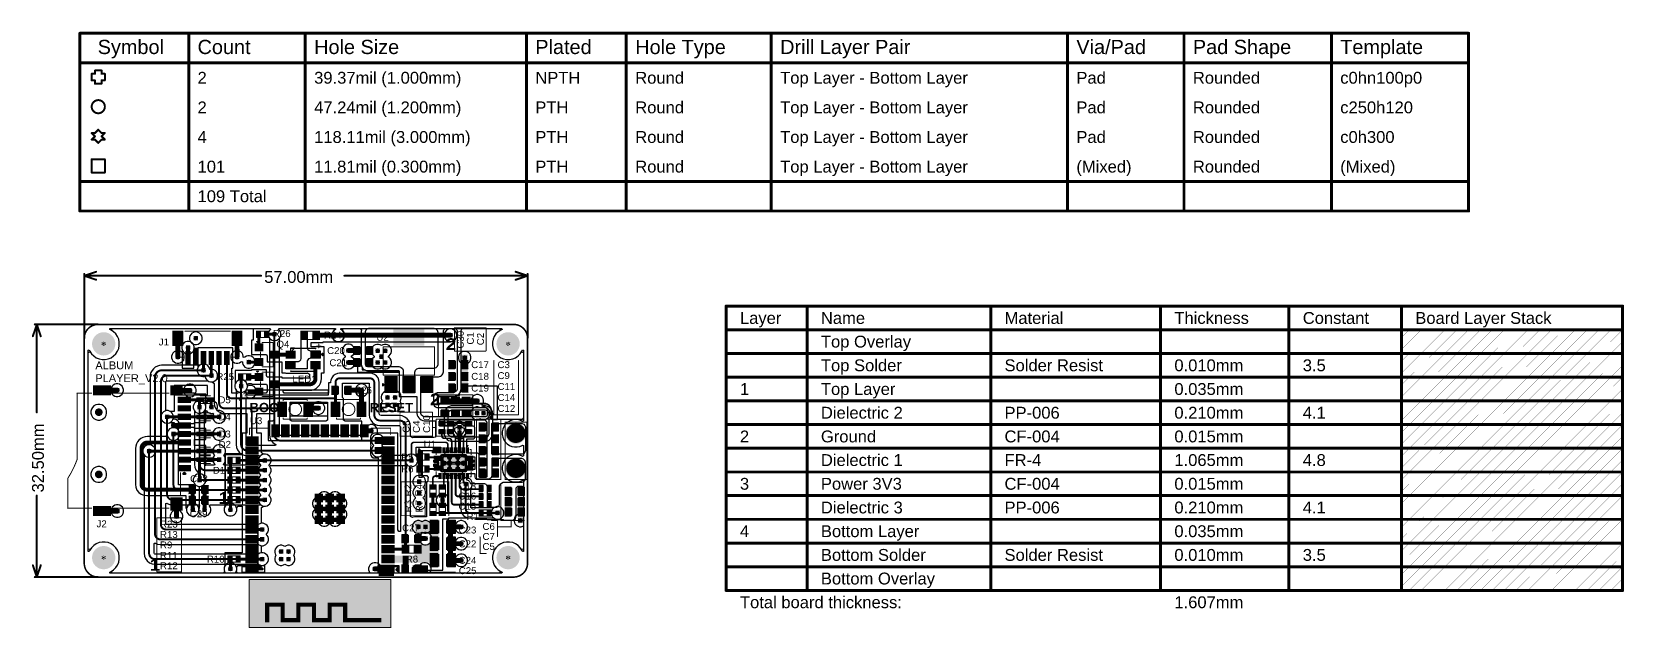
# Model space of a CAD drawing. Header units: inches. Extents: x -9 to 196, y -9 to 68.
import ezdxf

# ---------------------------------------------------------------- set-up
doc = ezdxf.new("R2010")
doc.units = ezdxf.units.IN
for name, color, linetype in [('Board Outline', 216, 'Continuous'), ('Bottom Layer', 5, 'Continuous'), ('Bottom Solder', 6, 'Continuous'), ('Dimension', 6, 'Continuous'), ('Drill Drawing', 1, 'Continuous'), ('Fabrication', 76, 'Continuous'), ('Ground', 16, 'Continuous'), ('Keep-Out Layer', 6, 'Continuous'), ('Multi-Layer', 9, 'Continuous'), ('Pad Holes', 156, 'Continuous'), ('Power 3V3', 76, 'Continuous'), ('Top Layer', 1, 'Continuous'), ('Top Overlay', 2, 'Continuous'), ('Top Paste', 8, 'Continuous'), ('Top Solder', 216, 'Continuous'), ('Via Holes', 16, 'Continuous')]:
    doc.layers.add(name, color=color, linetype=linetype)
doc.styles.add('Arial', font='', dxfattribs={"height": 0.2})
doc.styles.add('Arial Black_Bold', font='', dxfattribs={"height": 0.2})
doc.styles.add('Arial_Bold', font='', dxfattribs={"height": 0.2})
doc.styles.get('Arial').set_extended_font_data('Arial')
doc.styles.get('Arial Black_Bold').set_extended_font_data('Arial Black', bold=True)
doc.styles.get('Arial_Bold').set_extended_font_data('Arial', bold=True)

msp = doc.modelspace()

# ---------------------------------------------------------------- texts
at = {"layer": 'Dimension', "style": 'Arial'}
msp.add_text('57.00mm', height=1.524, dxfattribs=at).set_placement((20.64, 35.35))
msp.add_text('32.50mm', height=1.524, rotation=90, dxfattribs=at).set_placement((-7.69, 8.39))
at = {"layer": 'Drill Drawing', "style": 'Arial'}
for s, height, p in [('Symbol', 1.829, (-0.77, 64.78)), ('Count', 1.829, (12.07, 64.78)), ('Hole Size', 1.829, (27.06, 64.78)), ('Plated', 1.829, (55.5, 64.78)), ('Hole Type', 1.829, (68.35, 64.78)), ('Drill Layer Pair', 1.8288, (86.98, 64.78)), ('Via/Pad', 1.829, (125.07, 64.78)), ('Pad Shape', 1.829, (140.05, 64.78)), ('Template', 1.829, (159, 64.78)), ('2', 1.52, (12.07, 60.97)), ('39.37mil (1.000mm)', 1.524, (27.06, 60.97)), ('NPTH', 1.524, (55.5, 60.97)), ('Round', 1.524, (68.35, 60.97)), ('Top Layer - Bottom Layer', 1.524, (86.98, 60.97)), ('Pad', 1.524, (125.07, 60.97)), ('Rounded', 1.524, (140.05, 60.97)), ('c0hn100p0', 1.524, (159, 60.97)), ('2', 1.52, (12.07, 57.16)), ('47.24mil (1.200mm)', 1.524, (27.06, 57.16)), ('PTH', 1.524, (55.5, 57.16)), ('Round', 1.524, (68.35, 57.16)), ('Top Layer - Bottom Layer', 1.524, (86.98, 57.16)), ('Pad', 1.524, (125.07, 57.16)), ('Rounded', 1.524, (140.05, 57.16)), ('c250h120', 1.524, (159, 57.16)), ('4', 1.52, (12.07, 53.35)), ('118.11mil (3.000mm)', 1.524, (27.06, 53.35)), ('PTH', 1.524, (55.5, 53.35)), ('Round', 1.524, (68.35, 53.35)), ('Top Layer - Bottom Layer', 1.524, (86.98, 53.35)), ('Pad', 1.524, (125.07, 53.35)), ('Rounded', 1.524, (140.05, 53.35)), ('c0h300', 1.524, (159, 53.35)), ('101', 1.524, (12.07, 49.54)), ('11.81mil (0.300mm)', 1.524, (27.06, 49.54)), ('PTH', 1.524, (55.5, 49.54)), ('Round', 1.524, (68.35, 49.54)), ('Top Layer - Bottom Layer', 1.524, (86.98, 49.54)), ('(Mixed)', 1.524, (125.07, 49.54)), ('Rounded', 1.524, (140.05, 49.54)), ('(Mixed)', 1.524, (159, 49.54)), ('109 Total', 1.524, (12.07, 45.73))]:
    msp.add_text(s, height=height, dxfattribs=at).set_placement(p)
at = {"layer": 'Fabrication', "style": 'Arial'}
for s, height, p in [('Layer', 1.524, (81.81, 30.07)), ('Name', 1.524, (92.22, 30.07)), ('Material', 1.524, (115.83, 30.07)), ('Thickness', 1.524, (137.67, 30.07)), ('Constant', 1.524, (154.18, 30.07)), ('Board Layer Stack', 1.524, (168.65, 30.07)), ('Top Overlay', 1.524, (92.22, 27.03)), ('Top Solder', 1.524, (92.22, 23.98)), ('Solder Resist', 1.524, (115.83, 23.98)), ('0.010mm', 1.524, (137.67, 23.98)), ('3.5', 1.524, (154.18, 23.98)), ('1', 1.52, (81.81, 20.93)), ('Top Layer', 1.524, (92.22, 20.93)), ('0.035mm', 1.524, (137.67, 20.93)), ('Dielectric 2', 1.524, (92.22, 17.88)), ('PP-006', 1.524, (115.83, 17.88)), ('0.210mm', 1.524, (137.67, 17.88)), ('4.1', 1.524, (154.18, 17.88)), ('2', 1.52, (81.81, 14.83)), ('Ground', 1.524, (92.22, 14.83)), ('CF-004', 1.524, (115.83, 14.83)), ('0.015mm', 1.524, (137.67, 14.83)), ('Dielectric 1', 1.524, (92.22, 11.79)), ('FR-4', 1.524, (115.83, 11.79)), ('1.065mm', 1.524, (137.67, 11.79)), ('4.8', 1.524, (154.18, 11.79)), ('3', 1.52, (81.81, 8.74)), ('Power 3V3', 1.524, (92.22, 8.74)), ('CF-004', 1.524, (115.83, 8.74)), ('0.015mm', 1.524, (137.67, 8.74)), ('Dielectric 3', 1.524, (92.22, 5.69)), ('PP-006', 1.524, (115.83, 5.69)), ('0.210mm', 1.524, (137.67, 5.69)), ('4.1', 1.524, (154.18, 5.69)), ('4', 1.52, (81.81, 2.64)), ('Bottom Layer', 1.524, (92.22, 2.64)), ('0.035mm', 1.524, (137.67, 2.64)), ('Bottom Solder', 1.524, (92.22, -0.41)), ('Solder Resist', 1.524, (115.83, -0.41)), ('0.010mm', 1.524, (137.67, -0.41)), ('3.5', 1.524, (154.18, -0.41)), ('Bottom Overlay', 1.524, (92.22, -3.45)), ('Total board thickness:', 1.524, (81.81, -6.5)), ('1.607mm', 1.524, (137.67, -6.5))]:
    msp.add_text(s, height=height, dxfattribs=at).set_placement(p)
at = {"layer": 'Top Overlay'}
for s, height, style, p in [('R26', 0.889, 'Arial', (21.76, 28.39)), ('R24', 0.889, 'Arial', (28.32, 28.19)), ('U2', 0.889, 'Arial', (35.07, 27.9)), ('J1', 0.889, 'Arial', (7.09, 27.3)), ('Q4', 0.889, 'Arial', (22.22, 27.01)), ('2', 1.52, 'Arial Black_Bold', (43.98, 26.7)), ('C17', 0.889, 'Arial', (47.26, 24.38)), ('C3', 0.889, 'Arial', (50.64, 24.38)), ('PLAYER_V2.0', 1.016, 'Arial', (-1.08, 22.58)), ('R25', 0.889, 'Arial', (14.49, 22.84)), ('LED1', 0.889, 'Arial', (24.27, 22.52)), ('C18', 0.889, 'Arial', (47.26, 22.88)), ('C9', 0.889, 'Arial', (50.64, 22.97)), ('D5', 0.889, 'Arial', (14.75, 19.86)), ('Q3', 0.889, 'Arial', (16.93, 20.36)), ('C26', 0.889, 'Arial', (32.21, 21.1)), ('2', 1.52, 'Arial Black_Bold', (41.96, 19.6)), ('C19', 0.889, 'Arial', (47.26, 21.37)), ('C11', 0.889, 'Arial', (50.64, 21.57)), ('C14', 0.889, 'Arial', (50.64, 20.16)), ('D4', 0.889, 'Arial', (14.75, 17.66)), ('BOOT', 1.2, 'Arial_Bold', (18.75, 18.71)), ('C12', 0.889, 'Arial', (50.64, 18.75)), ('U3', 0.889, 'Arial', (18.81, 17.17)), ('D3', 0.889, 'Arial', (14.75, 15.46)), ('D2', 0.889, 'Arial', (14.78, 14.13)), ('U1', 0.889, 'Arial', (41.13, 14.14)), ('C28', 0.889, 'Arial', (11.11, 9.71)), ('D1', 0.889, 'Arial', (14.04, 10.79)), ('1', 1.52, 'Arial Black_Bold', (14.78, 6.92)), ('C13', 0.889, 'Arial', (45.62, 8.78)), ('C16', 0.889, 'Arial', (45.62, 7.48)), ('C15', 0.889, 'Arial', (45.62, 6.17)), ('J2', 0.889, 'Arial', (-0.92, 3.91)), ('R23', 0.889, 'Arial', (7.24, 3.87)), ('C29', 0.889, 'Arial', (11.07, 5.2)), ('C27', 0.889, 'Arial', (38.37, 3.38)), ('R1', 0.889, 'Arial', (46.65, 4.84)), ('C6', 0.889, 'Arial', (48.71, 3.57)), ('R13', 0.889, 'Arial', (7.24, 2.53)), ('R9', 0.889, 'Arial', (7.24, 1.19)), ('C23', 0.889, 'Arial', (45.64, 3.11)), ('C22', 0.889, 'Arial', (45.64, 1.33)), ('C7', 0.889, 'Arial', (48.71, 2.28)), ('R11', 0.889, 'Arial', (7.24, -0.15)), ('R10', 0.889, 'Arial', (13.27, -0.64)), ('R8', 0.889, 'Arial', (38.84, -0.63)), ('C24', 0.889, 'Arial', (45.64, -0.79)), ('C5', 0.889, 'Arial', (48.71, 0.99)), ('1', 1.52, 'Arial Black_Bold', (5.91, -1.69)), ('R12', 0.889, 'Arial', (7.24, -1.49)), ('C25', 0.889, 'Arial', (45.66, -2.12))]:
    msp.add_text(s, height=height, dxfattribs=dict(at, style=style)).set_placement(p)
for s, height, rotation, style, p in [('C30', 0.889, 90, 'Arial', (46.3, 26.9)), ('C1', 0.889, 90, 'Arial', (47.59, 27.41)), ('C2', 0.889, 90, 'Arial', (48.89, 27.32)), ('C20', 0.889, 360, 'Arial', (28.73, 26.19)), ('ALBUM', 1.016, 360, 'Arial', (-1.07, 24.23)), ('C21', 0.889, 360, 'Arial', (29.02, 24.63)), ('RESET', 1.2, 360, 'Arial_Bold', (34.21, 18.71)), ('C8', 0.889, 90, 'Arial', (39.33, 16.05)), ('C4', 0.889, 90, 'Arial', (40.65, 16.05)), ('C10', 0.889, 90, 'Arial', (41.97, 16.05)), ('R5', 0.889, 360, 'Arial', (38.26, 12.49)), ('R6', 0.889, 360, 'Arial', (38.26, 10.98)), ('R2', 0.889, 90, 'Arial', (39.57, 7.87)), ('R4', 0.889, 90, 'Arial', (40.96, 7.88)), ('R3', 0.889, 90, 'Arial', (39.57, 5.83)), ('R7', 0.889, 90, 'Arial', (41.01, 5.83))]:
    msp.add_text(s, height=height, rotation=rotation, dxfattribs=dict(at, style=style)).set_placement(p)

# ---------------------------------------------------------------- blocks, each defined once
blk = doc.blocks.new('SOT__223_1')
at = {"layer": 'Top Layer'}
for points in [[(-1.9, 4.05), (1.9, 4.05), (1.9, 2.05), (-1.9, 2.05)], [(-3.05, -2.05), (-1.55, -2.05), (-1.55, -4.05), (-3.05, -4.05)], [(-0.75, -2.05), (0.75, -2.05), (0.75, -4.05), (-0.75, -4.05)], [(1.55, -2.05), (3.05, -2.05), (3.05, -4.05), (1.55, -4.05)]]:
    blk.add_hatch(color=1, dxfattribs=at).paths.add_polyline_path(points)
at = {"layer": 'Top Paste'}
for points in [[(-1.9, 4.05), (1.9, 4.05), (1.9, 2.05), (-1.9, 2.05)], [(-3.05, -2.05), (-1.55, -2.05), (-1.55, -4.05), (-3.05, -4.05)], [(-0.75, -2.05), (0.75, -2.05), (0.75, -4.05), (-0.75, -4.05)], [(1.55, -2.05), (3.05, -2.05), (3.05, -4.05), (1.55, -4.05)]]:
    blk.add_hatch(color=8, dxfattribs=at).paths.add_polyline_path(points)
at = {"layer": 'Top Solder'}
for points in [[(-2, 4.15), (2, 4.15), (2, 1.95), (-2, 1.95)], [(-3.15, -1.95), (-1.45, -1.95), (-1.45, -4.15), (-3.15, -4.15)], [(-0.85, -1.95), (0.85, -1.95), (0.85, -4.15), (-0.85, -4.15)], [(1.45, -1.95), (3.15, -1.95), (3.15, -4.15), (1.45, -4.15)]]:
    blk.add_hatch(color=216, dxfattribs=at).paths.add_polyline_path(points)
at = {"layer": 'Top Overlay'}
for points, const_width in [([(-3.3, 1.8), (3.3, 1.8)], 0.127), ([(-3.3, -1.83), (-3.3, 1.8)], 0.127), ([(3.3, -1.83), (3.3, 1.8)], 0.127), ([(-3.3, -1.83), (3.3, -1.83)], 0.127), ([(-3.35, -2.95), (-3.23, -3.07)], 0.2), ([(-3.35, -2.95), (-3.35, -3.2)], 0.2), ([(-3.35, -3.2), (-3.23, -3.07)], 0.2)]:
    blk.add_lwpolyline(points, dxfattribs=dict(at, const_width=const_width))
for points, const_width in [([(-3.33, 1.8, 1), (-3.27, 1.8, 1)], 0.0635), ([(-3.33, 1.8, 1), (-3.27, 1.8, 1)], 0.0635), ([(3.27, 1.8, 1), (3.33, 1.8, 1)], 0.0635), ([(3.27, 1.8, 1), (3.33, 1.8, 1)], 0.0635), ([(-3.33, -1.83, 1), (-3.27, -1.83, 1)], 0.0635), ([(-3.33, -1.83, 1), (-3.27, -1.83, 1)], 0.0635), ([(3.27, -1.83, 1), (3.33, -1.83, 1)], 0.0635), ([(3.27, -1.83, 1), (3.33, -1.83, 1)], 0.0635), ([(-3.4, -2.95, 1), (-3.3, -2.95, 1)], 0.1), ([(-3.4, -2.95, 1), (-3.3, -2.95, 1)], 0.1), ([(-3.4, -3.2, 1), (-3.3, -3.2, 1)], 0.1), ([(-3.4, -3.2, 1), (-3.3, -3.2, 1)], 0.1), ([(-3.28, -3.07, 1), (-3.18, -3.07, 1)], 0.1), ([(-3.28, -3.07, 1), (-3.18, -3.07, 1)], 0.1)]:
    blk.add_lwpolyline(points, format="xyb", close=True, dxfattribs=dict(at, const_width=const_width))
blk = doc.blocks.new('SOD_523__B__D____________2')
at = {"layer": 'Top Layer'}
for points in [[(-1.05, 0.2), (-0.45, 0.2), (-0.45, -0.2), (-1.05, -0.2)], [(1.05, -0.2), (0.45, -0.2), (0.45, 0.2), (1.05, 0.2)]]:
    blk.add_hatch(color=1, dxfattribs=at).paths.add_polyline_path(points)
at = {"layer": 'Top Paste'}
for points in [[(-1.05, 0.2), (-0.45, 0.2), (-0.45, -0.2), (-1.05, -0.2)], [(1.05, -0.2), (0.45, -0.2), (0.45, 0.2), (1.05, 0.2)]]:
    blk.add_hatch(color=8, dxfattribs=at).paths.add_polyline_path(points)
at = {"layer": 'Top Solder'}
for points in [[(-1.15, 0.3), (-0.35, 0.3), (-0.35, -0.3), (-1.15, -0.3)], [(1.15, -0.3), (0.35, -0.3), (0.35, 0.3), (1.15, 0.3)]]:
    blk.add_hatch(color=216, dxfattribs=at).paths.add_polyline_path(points)
at = {"layer": 'Top Overlay'}
for p, q in [((-0.23, -0.28), (-0.23, 0.28)), ((-0.23, 0.28), (0, 0)), ((0, 0), (-0.23, -0.28)), ((0, 0), (0.23, 0.28)), ((0, 0), (0, 0)), ((0, 0), (0, 0)), ((0.23, -0.28), (0, 0)), ((0.23, 0.28), (0.23, -0.28))]:
    blk.add_line(p, q, dxfattribs=at)
for points, const_width in [([(0.65, 0.5), (-0.65, 0.5)], 0.13), ([(0, 0.23), (0, -0.25)], 0.1), ([(0.65, -0.5), (-0.65, -0.5)], 0.13)]:
    blk.add_lwpolyline(points, dxfattribs=dict(at, const_width=const_width))
for points, const_width in [([(-0.68, 0.5, 1), (-0.62, 0.5, 1)], 0.065), ([(-0.02, 0.23, 1), (0.02, 0.23, 1)], 0.05), ([(0.62, 0.5, 1), (0.68, 0.5, 1)], 0.065), ([(-0.68, -0.5, 1), (-0.62, -0.5, 1)], 0.065), ([(-0.02, -0.25, 1), (0.02, -0.25, 1)], 0.05), ([(0.62, -0.5, 1), (0.68, -0.5, 1)], 0.065)]:
    blk.add_lwpolyline(points, format="xyb", close=True, dxfattribs=dict(at, const_width=const_width))
blk = doc.blocks.new('A_SC6302R6AGHC_A03_2T_3')
at = {"layer": 'Top Layer'}
for points in [[(-2.2, 1.15), (-1, 1.15), (-1, 0.2), (-2.2, 0.2)], [(1, 1.15), (2.2, 1.15), (2.2, 0.2), (1, 0.2)], [(-2.2, -0.2), (-1, -0.2), (-1, -1.15), (-2.2, -1.15)], [(1, -0.2), (2.2, -0.2), (2.2, -1.15), (1, -1.15)]]:
    blk.add_hatch(color=1, dxfattribs=at).paths.add_polyline_path(points)
at = {"layer": 'Top Paste'}
for points in [[(-2.2, 1.15), (-1, 1.15), (-1, 0.2), (-2.2, 0.2)], [(1, 1.15), (2.2, 1.15), (2.2, 0.2), (1, 0.2)], [(-2.2, -0.2), (-1, -0.2), (-1, -1.15), (-2.2, -1.15)], [(1, -0.2), (2.2, -0.2), (2.2, -1.15), (1, -1.15)]]:
    blk.add_hatch(color=8, dxfattribs=at).paths.add_polyline_path(points)
at = {"layer": 'Top Solder'}
for points in [[(-2.25, 1.2), (-0.95, 1.2), (-0.95, 0.15), (-2.25, 0.15)], [(0.95, 1.2), (2.25, 1.2), (2.25, 0.15), (0.95, 0.15)], [(-2.25, -0.15), (-0.95, -0.15), (-0.95, -1.2), (-2.25, -1.2)], [(0.95, -0.15), (2.25, -0.15), (2.25, -1.2), (0.95, -1.2)]]:
    blk.add_hatch(color=216, dxfattribs=at).paths.add_polyline_path(points)
at = {"layer": 'Top Overlay'}
for p, q in [((-1.63, 1.51), (-1.63, 0.96)), ((-1.63, 0.96), (-1.08, 1.51)), ((-1.08, 1.51), (-1.63, 1.51))]:
    blk.add_line(p, q, dxfattribs=at)
for points, const_width in [([(2.02, 1.55), (2.02, 2.01)], 0.127), ([(-1.58, 1.48), (1.62, 1.48)], 0.152), ([(-1.58, 1.41), (-1.58, 1.48)], 0.152), ([(1.62, 1.48), (1.62, 1.41)], 0.152), ([(1.75, 1.78), (2.31, 1.78)], 0.127), ([(2.39, 0.7), (2.51, 0.83)], 0.2), ([(2.39, 0.7), (2.51, 0.57)], 0.2), ([(2.51, 0.57), (2.51, 0.83)], 0.2), ([(-1.58, -1.48), (-1.58, -1.41)], 0.152), ([(-1.58, -1.48), (1.62, -1.48)], 0.152), ([(1.62, -1.48), (1.62, -1.41)], 0.152)]:
    blk.add_lwpolyline(points, dxfattribs=dict(at, const_width=const_width))
for points, const_width in [([(1.99, 2.01, 1), (2.06, 2.01, 1)], 0.0635), ([(-1.61, 1.48, 1), (-1.54, 1.48, 1)], 0.076), ([(-1.61, 1.48, 1), (-1.54, 1.48, 1)], 0.076), ([(-1.61, 1.41, 1), (-1.54, 1.41, 1)], 0.076), ([(1.59, 1.48, 1), (1.66, 1.48, 1)], 0.076), ([(1.59, 1.48, 1), (1.66, 1.48, 1)], 0.076), ([(1.59, 1.41, 1), (1.66, 1.41, 1)], 0.076), ([(1.72, 1.78, 1), (1.78, 1.78, 1)], 0.0635), ([(1.99, 1.55, 1), (2.06, 1.55, 1)], 0.0635), ([(2.28, 1.78, 1), (2.35, 1.78, 1)], 0.0635), ([(2.34, 0.7, 1), (2.44, 0.7, 1)], 0.1), ([(2.34, 0.7, 1), (2.44, 0.7, 1)], 0.1), ([(2.46, 0.83, 1), (2.56, 0.83, 1)], 0.1), ([(2.46, 0.83, 1), (2.56, 0.83, 1)], 0.1), ([(2.46, 0.57, 1), (2.56, 0.57, 1)], 0.1), ([(2.46, 0.57, 1), (2.56, 0.57, 1)], 0.1), ([(-1.61, -1.41, 1), (-1.54, -1.41, 1)], 0.076), ([(-1.61, -1.48, 1), (-1.54, -1.48, 1)], 0.076), ([(-1.61, -1.48, 1), (-1.54, -1.48, 1)], 0.076), ([(1.59, -1.41, 1), (1.66, -1.41, 1)], 0.076), ([(1.59, -1.48, 1), (1.66, -1.48, 1)], 0.076), ([(1.59, -1.48, 1), (1.66, -1.48, 1)], 0.076)]:
    blk.add_lwpolyline(points, format="xyb", close=True, dxfattribs=dict(at, const_width=const_width))
blk = doc.blocks.new('38_SMD_M______4')
at = {"layer": 'Bottom Layer'}
h = blk.add_hatch(color=5, dxfattribs=at)
edge = h.paths.add_edge_path()
edge.add_arc((-2.65, 1.86), 0.3, 0, 360)
h = blk.add_hatch(color=5, dxfattribs=at)
edge = h.paths.add_edge_path()
edge.add_arc((-1.95, 2.56), 0.3, 0, 360)
h = blk.add_hatch(color=5, dxfattribs=at)
edge = h.paths.add_edge_path()
edge.add_arc((-1.25, 1.86), 0.3, 0, 360)
h = blk.add_hatch(color=5, dxfattribs=at)
edge = h.paths.add_edge_path()
edge.add_arc((-0.55, 2.56), 0.3, 0, 360)
h = blk.add_hatch(color=5, dxfattribs=at)
edge = h.paths.add_edge_path()
edge.add_arc((0.15, 1.86), 0.3, 0, 360)
h = blk.add_hatch(color=5, dxfattribs=at)
edge = h.paths.add_edge_path()
edge.add_arc((-2.65, 0.46), 0.3, 0, 360)
h = blk.add_hatch(color=5, dxfattribs=at)
edge = h.paths.add_edge_path()
edge.add_arc((-1.95, 1.16), 0.3, 0, 360)
h = blk.add_hatch(color=5, dxfattribs=at)
edge = h.paths.add_edge_path()
edge.add_arc((-1.95, -0.24), 0.3, 0, 360)
h = blk.add_hatch(color=5, dxfattribs=at)
edge = h.paths.add_edge_path()
edge.add_arc((-1.25, 0.46), 0.3, 0, 360)
h = blk.add_hatch(color=5, dxfattribs=at)
edge = h.paths.add_edge_path()
edge.add_arc((-0.55, 1.16), 0.3, 0, 360)
h = blk.add_hatch(color=5, dxfattribs=at)
edge = h.paths.add_edge_path()
edge.add_arc((-0.55, -0.24), 0.3, 0, 360)
h = blk.add_hatch(color=5, dxfattribs=at)
edge = h.paths.add_edge_path()
edge.add_arc((0.15, 0.46), 0.3, 0, 360)
at = {"layer": 'Ground'}
h = blk.add_hatch(color=16, dxfattribs=at)
edge = h.paths.add_edge_path()
edge.add_arc((-2.65, 1.86), 0.3, 0, 360)
h = blk.add_hatch(color=16, dxfattribs=at)
edge = h.paths.add_edge_path()
edge.add_arc((-1.95, 2.56), 0.3, 0, 360)
h = blk.add_hatch(color=16, dxfattribs=at)
edge = h.paths.add_edge_path()
edge.add_arc((-1.25, 1.86), 0.3, 0, 360)
h = blk.add_hatch(color=16, dxfattribs=at)
edge = h.paths.add_edge_path()
edge.add_arc((-0.55, 2.56), 0.3, 0, 360)
h = blk.add_hatch(color=16, dxfattribs=at)
edge = h.paths.add_edge_path()
edge.add_arc((0.15, 1.86), 0.3, 0, 360)
h = blk.add_hatch(color=16, dxfattribs=at)
edge = h.paths.add_edge_path()
edge.add_arc((-2.65, 0.46), 0.3, 0, 360)
h = blk.add_hatch(color=16, dxfattribs=at)
edge = h.paths.add_edge_path()
edge.add_arc((-1.95, 1.16), 0.3, 0, 360)
h = blk.add_hatch(color=16, dxfattribs=at)
edge = h.paths.add_edge_path()
edge.add_arc((-1.95, -0.24), 0.3, 0, 360)
h = blk.add_hatch(color=16, dxfattribs=at)
edge = h.paths.add_edge_path()
edge.add_arc((-1.25, 0.46), 0.3, 0, 360)
h = blk.add_hatch(color=16, dxfattribs=at)
edge = h.paths.add_edge_path()
edge.add_arc((-0.55, 1.16), 0.3, 0, 360)
h = blk.add_hatch(color=16, dxfattribs=at)
edge = h.paths.add_edge_path()
edge.add_arc((-0.55, -0.24), 0.3, 0, 360)
h = blk.add_hatch(color=16, dxfattribs=at)
edge = h.paths.add_edge_path()
edge.add_arc((0.15, 0.46), 0.3, 0, 360)
at = {"layer": 'Keep-Out Layer'}
blk.add_hatch(color=6, dxfattribs=at).paths.add_polyline_path([(-9.04, 10.29), (9.04, 10.29), (9.04, 16.38), (-9.04, 16.38)])
at = {"layer": 'Multi-Layer'}
h = blk.add_hatch(color=9, dxfattribs=at)
edge = h.paths.add_edge_path()
edge.add_arc((-2.65, 1.86), 0.3, 0, 360)
h = blk.add_hatch(color=9, dxfattribs=at)
edge = h.paths.add_edge_path()
edge.add_arc((-1.95, 2.56), 0.3, 0, 360)
h = blk.add_hatch(color=9, dxfattribs=at)
edge = h.paths.add_edge_path()
edge.add_arc((-1.25, 1.86), 0.3, 0, 360)
h = blk.add_hatch(color=9, dxfattribs=at)
edge = h.paths.add_edge_path()
edge.add_arc((-0.55, 2.56), 0.3, 0, 360)
h = blk.add_hatch(color=9, dxfattribs=at)
edge = h.paths.add_edge_path()
edge.add_arc((0.15, 1.86), 0.3, 0, 360)
h = blk.add_hatch(color=9, dxfattribs=at)
edge = h.paths.add_edge_path()
edge.add_arc((-2.65, 0.46), 0.3, 0, 360)
h = blk.add_hatch(color=9, dxfattribs=at)
edge = h.paths.add_edge_path()
edge.add_arc((-1.95, 1.16), 0.3, 0, 360)
h = blk.add_hatch(color=9, dxfattribs=at)
edge = h.paths.add_edge_path()
edge.add_arc((-1.95, -0.24), 0.3, 0, 360)
h = blk.add_hatch(color=9, dxfattribs=at)
edge = h.paths.add_edge_path()
edge.add_arc((-1.25, 0.46), 0.3, 0, 360)
h = blk.add_hatch(color=9, dxfattribs=at)
edge = h.paths.add_edge_path()
edge.add_arc((-0.55, 1.16), 0.3, 0, 360)
h = blk.add_hatch(color=9, dxfattribs=at)
edge = h.paths.add_edge_path()
edge.add_arc((-0.55, -0.24), 0.3, 0, 360)
h = blk.add_hatch(color=9, dxfattribs=at)
edge = h.paths.add_edge_path()
edge.add_arc((0.15, 0.46), 0.3, 0, 360)
at = {"layer": 'Pad Holes'}
h = blk.add_hatch(color=7, dxfattribs=at)
edge = h.paths.add_edge_path()
edge.add_arc((-1.95, 2.56), 0.15, 0, 360)
h = blk.add_hatch(color=7, dxfattribs=at)
edge = h.paths.add_edge_path()
edge.add_arc((-0.55, 2.56), 0.15, 0, 360)
h = blk.add_hatch(color=7, dxfattribs=at)
edge = h.paths.add_edge_path()
edge.add_arc((-2.65, 1.86), 0.15, 0, 360)
h = blk.add_hatch(color=7, dxfattribs=at)
edge = h.paths.add_edge_path()
edge.add_arc((-2.65, 0.46), 0.15, 0, 360)
h = blk.add_hatch(color=7, dxfattribs=at)
edge = h.paths.add_edge_path()
edge.add_arc((-1.95, 1.16), 0.15, 0, 360)
h = blk.add_hatch(color=7, dxfattribs=at)
edge = h.paths.add_edge_path()
edge.add_arc((-1.25, 1.86), 0.15, 0, 360)
h = blk.add_hatch(color=7, dxfattribs=at)
edge = h.paths.add_edge_path()
edge.add_arc((-1.25, 0.46), 0.15, 0, 360)
h = blk.add_hatch(color=7, dxfattribs=at)
edge = h.paths.add_edge_path()
edge.add_arc((-0.55, 1.16), 0.15, 0, 360)
h = blk.add_hatch(color=7, dxfattribs=at)
edge = h.paths.add_edge_path()
edge.add_arc((0.15, 1.86), 0.15, 0, 360)
h = blk.add_hatch(color=7, dxfattribs=at)
edge = h.paths.add_edge_path()
edge.add_arc((0.15, 0.46), 0.15, 0, 360)
h = blk.add_hatch(color=7, dxfattribs=at)
edge = h.paths.add_edge_path()
edge.add_arc((-1.95, -0.24), 0.15, 0, 360)
h = blk.add_hatch(color=7, dxfattribs=at)
edge = h.paths.add_edge_path()
edge.add_arc((-0.55, -0.24), 0.15, 0, 360)
at = {"layer": 'Power 3V3'}
h = blk.add_hatch(color=76, dxfattribs=at)
edge = h.paths.add_edge_path()
edge.add_arc((-2.65, 1.86), 0.3, 0, 360)
h = blk.add_hatch(color=76, dxfattribs=at)
edge = h.paths.add_edge_path()
edge.add_arc((-1.95, 2.56), 0.3, 0, 360)
h = blk.add_hatch(color=76, dxfattribs=at)
edge = h.paths.add_edge_path()
edge.add_arc((-1.25, 1.86), 0.3, 0, 360)
h = blk.add_hatch(color=76, dxfattribs=at)
edge = h.paths.add_edge_path()
edge.add_arc((-0.55, 2.56), 0.3, 0, 360)
h = blk.add_hatch(color=76, dxfattribs=at)
edge = h.paths.add_edge_path()
edge.add_arc((0.15, 1.86), 0.3, 0, 360)
h = blk.add_hatch(color=76, dxfattribs=at)
edge = h.paths.add_edge_path()
edge.add_arc((-2.65, 0.46), 0.3, 0, 360)
h = blk.add_hatch(color=76, dxfattribs=at)
edge = h.paths.add_edge_path()
edge.add_arc((-1.95, 1.16), 0.3, 0, 360)
h = blk.add_hatch(color=76, dxfattribs=at)
edge = h.paths.add_edge_path()
edge.add_arc((-1.95, -0.24), 0.3, 0, 360)
h = blk.add_hatch(color=76, dxfattribs=at)
edge = h.paths.add_edge_path()
edge.add_arc((-1.25, 0.46), 0.3, 0, 360)
h = blk.add_hatch(color=76, dxfattribs=at)
edge = h.paths.add_edge_path()
edge.add_arc((-0.55, 1.16), 0.3, 0, 360)
h = blk.add_hatch(color=76, dxfattribs=at)
edge = h.paths.add_edge_path()
edge.add_arc((-0.55, -0.24), 0.3, 0, 360)
h = blk.add_hatch(color=76, dxfattribs=at)
edge = h.paths.add_edge_path()
edge.add_arc((0.15, 0.46), 0.3, 0, 360)
at = {"layer": 'Top Layer'}
for points in [[(-9.5, 9.33), (-8, 9.33), (-8, 8.43), (-9.5, 8.43)], [(8, 9.33), (9.5, 9.33), (9.5, 8.43), (8, 8.43)], [(-9.5, 8.06), (-8, 8.06), (-8, 7.16), (-9.5, 7.16)], [(-9.5, 6.79), (-8, 6.79), (-8, 5.89), (-9.5, 5.89)], [(8, 8.06), (9.5, 8.06), (9.5, 7.16), (8, 7.16)], [(8, 6.79), (9.5, 6.79), (9.5, 5.89), (8, 5.89)], [(-9.5, 5.52), (-8, 5.52), (-8, 4.62), (-9.5, 4.62)], [(-9.5, 4.25), (-8, 4.25), (-8, 3.35), (-9.5, 3.35)], [(8, 5.52), (9.5, 5.52), (9.5, 4.62), (8, 4.62)], [(8, 4.25), (9.5, 4.25), (9.5, 3.35), (8, 3.35)], [(-9.5, 2.98), (-8, 2.98), (-8, 2.08), (-9.5, 2.08)], [(-3.1, 3.01), (-2.2, 3.01), (-2.2, 2.11), (-3.1, 2.11)], [(-1.7, 3.01), (-0.8, 3.01), (-0.8, 2.11), (-1.7, 2.11)], [(-0.3, 3.01), (0.6, 3.01), (0.6, 2.11), (-0.3, 2.11)], [(8, 2.98), (9.5, 2.98), (9.5, 2.08), (8, 2.08)], [(-9.5, 1.71), (-8, 1.71), (-8, 0.81), (-9.5, 0.81)], [(-9.5, 0.44), (-8, 0.44), (-8, -0.46), (-9.5, -0.46)], [(-3.1, 1.61), (-2.2, 1.61), (-2.2, 0.71), (-3.1, 0.71)], [(-3.1, 0.21), (-2.2, 0.21), (-2.2, -0.69), (-3.1, -0.69)], [(-1.7, 1.61), (-0.8, 1.61), (-0.8, 0.71), (-1.7, 0.71)], [(-1.7, 0.21), (-0.8, 0.21), (-0.8, -0.69), (-1.7, -0.69)], [(-0.3, 1.61), (0.6, 1.61), (0.6, 0.71), (-0.3, 0.71)], [(-0.3, 0.21), (0.6, 0.21), (0.6, -0.69), (-0.3, -0.69)], [(8, 1.71), (9.5, 1.71), (9.5, 0.81), (8, 0.81)], [(8, 0.44), (9.5, 0.44), (9.5, -0.46), (8, -0.46)], [(-9.5, -0.83), (-8, -0.83), (-8, -1.73), (-9.5, -1.73)], [(8, -0.83), (9.5, -0.83), (9.5, -1.73), (8, -1.73)], [(-9.5, -2.1), (-8, -2.1), (-8, -3), (-9.5, -3)], [(-9.5, -3.37), (-8, -3.37), (-8, -4.27), (-9.5, -4.27)], [(8, -2.1), (9.5, -2.1), (9.5, -3), (8, -3)], [(8, -3.37), (9.5, -3.37), (9.5, -4.27), (8, -4.27)], [(-9.5, -4.64), (-8, -4.64), (-8, -5.54), (-9.5, -5.54)], [(-9.5, -5.91), (-8, -5.91), (-8, -6.81), (-9.5, -6.81)], [(8, -4.64), (9.5, -4.64), (9.5, -5.54), (8, -5.54)], [(8, -5.91), (9.5, -5.91), (9.5, -6.81), (8, -6.81)], [(-9.5, -7.18), (-8, -7.18), (-8, -8.08), (-9.5, -8.08)], [(-6.16, -9.63), (-6.16, -8.13), (-5.26, -8.13), (-5.26, -9.63)], [(-4.89, -9.63), (-4.89, -8.13), (-3.99, -8.13), (-3.99, -9.63)], [(-3.62, -9.63), (-3.62, -8.13), (-2.72, -8.13), (-2.72, -9.63)], [(-2.35, -9.63), (-2.35, -8.13), (-1.45, -8.13), (-1.45, -9.63)], [(-1.08, -9.63), (-1.08, -8.13), (-0.18, -8.13), (-0.18, -9.63)], [(0.19, -9.63), (0.19, -8.13), (1.09, -8.13), (1.09, -9.63)], [(1.46, -9.63), (1.46, -8.13), (2.36, -8.13), (2.36, -9.63)], [(2.73, -9.63), (2.73, -8.13), (3.63, -8.13), (3.63, -9.63)], [(4, -9.63), (4, -8.13), (4.9, -8.13), (4.9, -9.63)], [(5.27, -9.63), (5.27, -8.13), (6.17, -8.13), (6.17, -9.63)], [(8, -7.18), (9.5, -7.18), (9.5, -8.08), (8, -8.08)]]:
    blk.add_hatch(color=1, dxfattribs=at).paths.add_polyline_path(points)
h = blk.add_hatch(color=1, dxfattribs=at)
edge = h.paths.add_edge_path()
edge.add_arc((-2.65, 1.86), 0.3, 0, 360)
h = blk.add_hatch(color=1, dxfattribs=at)
edge = h.paths.add_edge_path()
edge.add_arc((-1.95, 2.56), 0.3, 0, 360)
h = blk.add_hatch(color=1, dxfattribs=at)
edge = h.paths.add_edge_path()
edge.add_arc((-1.25, 1.86), 0.3, 0, 360)
h = blk.add_hatch(color=1, dxfattribs=at)
edge = h.paths.add_edge_path()
edge.add_arc((-0.55, 2.56), 0.3, 0, 360)
h = blk.add_hatch(color=1, dxfattribs=at)
edge = h.paths.add_edge_path()
edge.add_arc((0.15, 1.86), 0.3, 0, 360)
h = blk.add_hatch(color=1, dxfattribs=at)
edge = h.paths.add_edge_path()
edge.add_arc((-2.65, 0.46), 0.3, 0, 360)
h = blk.add_hatch(color=1, dxfattribs=at)
edge = h.paths.add_edge_path()
edge.add_arc((-1.95, 1.16), 0.3, 0, 360)
h = blk.add_hatch(color=1, dxfattribs=at)
edge = h.paths.add_edge_path()
edge.add_arc((-1.95, -0.24), 0.3, 0, 360)
h = blk.add_hatch(color=1, dxfattribs=at)
edge = h.paths.add_edge_path()
edge.add_arc((-1.25, 0.46), 0.3, 0, 360)
h = blk.add_hatch(color=1, dxfattribs=at)
edge = h.paths.add_edge_path()
edge.add_arc((-0.55, 1.16), 0.3, 0, 360)
h = blk.add_hatch(color=1, dxfattribs=at)
edge = h.paths.add_edge_path()
edge.add_arc((-0.55, -0.24), 0.3, 0, 360)
h = blk.add_hatch(color=1, dxfattribs=at)
edge = h.paths.add_edge_path()
edge.add_arc((0.15, 0.46), 0.3, 0, 360)
at = {"layer": 'Top Overlay'}
for points in [[(-7.9, 15.21), (-5.44, 15.21), (-5.44, 15.75), (-7.9, 15.75)], [(-7.9, 11.58), (-7.19, 11.58), (-7.19, 15.75), (-7.9, 15.75)], [(-5.44, 15.75), (-6.15, 15.75), (-6.15, 11.58), (-5.44, 11.58)], [(-5.51, 15.21), (-2.97, 15.21), (-2.97, 15.75), (-5.51, 15.75)], [(-2.97, 13.21), (-2.97, 15.75), (-3.51, 15.75), (-3.51, 13.21)], [(-1.5, 15.21), (1.04, 15.21), (1.04, 15.75), (-1.5, 15.75)], [(-0.97, 13.21), (-0.97, 15.75), (-1.5, 15.75), (-1.5, 13.21)], [(0.51, 15.75), (0.51, 13.21), (1.04, 13.21), (1.04, 15.75)], [(2.51, 15.21), (5.05, 15.21), (5.05, 15.75), (2.51, 15.75)], [(3.05, 13.21), (3.05, 15.75), (2.51, 15.75), (2.51, 13.21)], [(5.05, 13.21), (5.05, 15.75), (4.52, 15.75), (4.52, 13.21)], [(7.06, 13.21), (7.06, 15.75), (6.53, 15.75), (6.53, 13.21)], [(-3.51, 13.21), (-0.97, 13.21), (-0.97, 13.74), (-3.51, 13.74)], [(0.51, 13.21), (3.05, 13.21), (3.05, 13.74), (0.51, 13.74)], [(4.52, 13.21), (7.06, 13.21), (7.06, 13.74), (4.52, 13.74)], [(-9.52, 9.36), (-7.54, 9.36), (-7.54, 9.8), (-9.52, 9.8)], [(-7.96, 8.33), (-7.54, 8.33), (-7.54, 9.41), (-7.96, 9.41)]]:
    blk.add_hatch(color=2, dxfattribs=at).paths.add_polyline_path(points)
at = {"layer": 'Top Paste'}
for points in [[(-9.5, 9.33), (-8, 9.33), (-8, 8.43), (-9.5, 8.43)], [(8, 9.33), (9.5, 9.33), (9.5, 8.43), (8, 8.43)], [(-9.5, 8.06), (-8, 8.06), (-8, 7.16), (-9.5, 7.16)], [(-9.5, 6.79), (-8, 6.79), (-8, 5.89), (-9.5, 5.89)], [(8, 8.06), (9.5, 8.06), (9.5, 7.16), (8, 7.16)], [(8, 6.79), (9.5, 6.79), (9.5, 5.89), (8, 5.89)], [(-9.5, 5.52), (-8, 5.52), (-8, 4.62), (-9.5, 4.62)], [(-9.5, 4.25), (-8, 4.25), (-8, 3.35), (-9.5, 3.35)], [(8, 5.52), (9.5, 5.52), (9.5, 4.62), (8, 4.62)], [(8, 4.25), (9.5, 4.25), (9.5, 3.35), (8, 3.35)], [(-9.5, 2.98), (-8, 2.98), (-8, 2.08), (-9.5, 2.08)], [(-3.1, 3.01), (-2.2, 3.01), (-2.2, 2.11), (-3.1, 2.11)], [(-1.7, 3.01), (-0.8, 3.01), (-0.8, 2.11), (-1.7, 2.11)], [(-0.3, 3.01), (0.6, 3.01), (0.6, 2.11), (-0.3, 2.11)], [(8, 2.98), (9.5, 2.98), (9.5, 2.08), (8, 2.08)], [(-9.5, 1.71), (-8, 1.71), (-8, 0.81), (-9.5, 0.81)], [(-9.5, 0.44), (-8, 0.44), (-8, -0.46), (-9.5, -0.46)], [(-3.1, 1.61), (-2.2, 1.61), (-2.2, 0.71), (-3.1, 0.71)], [(-3.1, 0.21), (-2.2, 0.21), (-2.2, -0.69), (-3.1, -0.69)], [(-1.7, 1.61), (-0.8, 1.61), (-0.8, 0.71), (-1.7, 0.71)], [(-1.7, 0.21), (-0.8, 0.21), (-0.8, -0.69), (-1.7, -0.69)], [(-0.3, 1.61), (0.6, 1.61), (0.6, 0.71), (-0.3, 0.71)], [(-0.3, 0.21), (0.6, 0.21), (0.6, -0.69), (-0.3, -0.69)], [(8, 1.71), (9.5, 1.71), (9.5, 0.81), (8, 0.81)], [(8, 0.44), (9.5, 0.44), (9.5, -0.46), (8, -0.46)], [(-9.5, -0.83), (-8, -0.83), (-8, -1.73), (-9.5, -1.73)], [(8, -0.83), (9.5, -0.83), (9.5, -1.73), (8, -1.73)], [(-9.5, -2.1), (-8, -2.1), (-8, -3), (-9.5, -3)], [(-9.5, -3.37), (-8, -3.37), (-8, -4.27), (-9.5, -4.27)], [(8, -2.1), (9.5, -2.1), (9.5, -3), (8, -3)], [(8, -3.37), (9.5, -3.37), (9.5, -4.27), (8, -4.27)], [(-9.5, -4.64), (-8, -4.64), (-8, -5.54), (-9.5, -5.54)], [(-9.5, -5.91), (-8, -5.91), (-8, -6.81), (-9.5, -6.81)], [(8, -4.64), (9.5, -4.64), (9.5, -5.54), (8, -5.54)], [(8, -5.91), (9.5, -5.91), (9.5, -6.81), (8, -6.81)], [(-9.5, -7.18), (-8, -7.18), (-8, -8.08), (-9.5, -8.08)], [(-6.16, -9.63), (-6.16, -8.13), (-5.26, -8.13), (-5.26, -9.63)], [(-4.89, -9.63), (-4.89, -8.13), (-3.99, -8.13), (-3.99, -9.63)], [(-3.62, -9.63), (-3.62, -8.13), (-2.72, -8.13), (-2.72, -9.63)], [(-2.35, -9.63), (-2.35, -8.13), (-1.45, -8.13), (-1.45, -9.63)], [(-1.08, -9.63), (-1.08, -8.13), (-0.18, -8.13), (-0.18, -9.63)], [(0.19, -9.63), (0.19, -8.13), (1.09, -8.13), (1.09, -9.63)], [(1.46, -9.63), (1.46, -8.13), (2.36, -8.13), (2.36, -9.63)], [(2.73, -9.63), (2.73, -8.13), (3.63, -8.13), (3.63, -9.63)], [(4, -9.63), (4, -8.13), (4.9, -8.13), (4.9, -9.63)], [(5.27, -9.63), (5.27, -8.13), (6.17, -8.13), (6.17, -9.63)], [(8, -7.18), (9.5, -7.18), (9.5, -8.08), (8, -8.08)]]:
    blk.add_hatch(color=8, dxfattribs=at).paths.add_polyline_path(points)
at = {"layer": 'Top Solder'}
for points in [[(-9.6, 9.43), (-7.9, 9.43), (-7.9, 8.33), (-9.6, 8.33)], [(7.9, 9.43), (9.6, 9.43), (9.6, 8.33), (7.9, 8.33)], [(-9.6, 8.16), (-7.9, 8.16), (-7.9, 7.06), (-9.6, 7.06)], [(-9.6, 6.89), (-7.9, 6.89), (-7.9, 5.79), (-9.6, 5.79)], [(7.9, 8.16), (9.6, 8.16), (9.6, 7.06), (7.9, 7.06)], [(7.9, 6.89), (9.6, 6.89), (9.6, 5.79), (7.9, 5.79)], [(-9.6, 5.62), (-7.9, 5.62), (-7.9, 4.52), (-9.6, 4.52)], [(-9.6, 4.35), (-7.9, 4.35), (-7.9, 3.25), (-9.6, 3.25)], [(7.9, 5.62), (9.6, 5.62), (9.6, 4.52), (7.9, 4.52)], [(7.9, 4.35), (9.6, 4.35), (9.6, 3.25), (7.9, 3.25)], [(-9.6, 3.08), (-7.9, 3.08), (-7.9, 1.98), (-9.6, 1.98)], [(-3.2, 3.11), (-2.1, 3.11), (-2.1, 2.01), (-3.2, 2.01)], [(-1.8, 3.11), (-0.7, 3.11), (-0.7, 2.01), (-1.8, 2.01)], [(-0.4, 3.11), (0.7, 3.11), (0.7, 2.01), (-0.4, 2.01)], [(7.9, 3.08), (9.6, 3.08), (9.6, 1.98), (7.9, 1.98)], [(-9.6, 1.81), (-7.9, 1.81), (-7.9, 0.71), (-9.6, 0.71)], [(-9.6, 0.54), (-7.9, 0.54), (-7.9, -0.56), (-9.6, -0.56)], [(-3.2, 1.71), (-2.1, 1.71), (-2.1, 0.61), (-3.2, 0.61)], [(-3.2, 0.31), (-2.1, 0.31), (-2.1, -0.79), (-3.2, -0.79)], [(-1.8, 1.71), (-0.7, 1.71), (-0.7, 0.61), (-1.8, 0.61)], [(-1.8, 0.31), (-0.7, 0.31), (-0.7, -0.79), (-1.8, -0.79)], [(-0.4, 1.71), (0.7, 1.71), (0.7, 0.61), (-0.4, 0.61)], [(-0.4, 0.31), (0.7, 0.31), (0.7, -0.79), (-0.4, -0.79)], [(7.9, 1.81), (9.6, 1.81), (9.6, 0.71), (7.9, 0.71)], [(7.9, 0.54), (9.6, 0.54), (9.6, -0.56), (7.9, -0.56)], [(-9.6, -0.73), (-7.9, -0.73), (-7.9, -1.83), (-9.6, -1.83)], [(-9.6, -2), (-7.9, -2), (-7.9, -3.1), (-9.6, -3.1)], [(7.9, -0.73), (9.6, -0.73), (9.6, -1.83), (7.9, -1.83)], [(7.9, -2), (9.6, -2), (9.6, -3.1), (7.9, -3.1)], [(-9.6, -3.27), (-7.9, -3.27), (-7.9, -4.37), (-9.6, -4.37)], [(7.9, -3.27), (9.6, -3.27), (9.6, -4.37), (7.9, -4.37)], [(-9.6, -4.54), (-7.9, -4.54), (-7.9, -5.64), (-9.6, -5.64)], [(-9.6, -5.81), (-7.9, -5.81), (-7.9, -6.91), (-9.6, -6.91)], [(7.9, -4.54), (9.6, -4.54), (9.6, -5.64), (7.9, -5.64)], [(7.9, -5.81), (9.6, -5.81), (9.6, -6.91), (7.9, -6.91)], [(-9.6, -7.08), (-7.9, -7.08), (-7.9, -8.18), (-9.6, -8.18)], [(-6.26, -9.73), (-6.26, -8.03), (-5.16, -8.03), (-5.16, -9.73)], [(-4.99, -9.73), (-4.99, -8.03), (-3.89, -8.03), (-3.89, -9.73)], [(-3.72, -9.73), (-3.72, -8.03), (-2.62, -8.03), (-2.62, -9.73)], [(-2.45, -9.73), (-2.45, -8.03), (-1.35, -8.03), (-1.35, -9.73)], [(-1.18, -9.73), (-1.18, -8.03), (-0.08, -8.03), (-0.08, -9.73)], [(0.09, -9.73), (0.09, -8.03), (1.19, -8.03), (1.19, -9.73)], [(1.36, -9.73), (1.36, -8.03), (2.46, -8.03), (2.46, -9.73)], [(2.63, -9.73), (2.63, -8.03), (3.73, -8.03), (3.73, -9.73)], [(3.9, -9.73), (3.9, -8.03), (5, -8.03), (5, -9.73)], [(5.17, -9.73), (5.17, -8.03), (6.27, -8.03), (6.27, -9.73)], [(7.9, -7.08), (9.6, -7.08), (9.6, -8.18), (7.9, -8.18)]]:
    blk.add_hatch(color=216, dxfattribs=at).paths.add_polyline_path(points)
at = {"layer": 'Top Overlay'}
for points, const_width in [([(-9.1, 16.43), (-9.1, 10.24)], 0.127), ([(9.09, 16.43), (-9.1, 16.43)], 0.127), ([(9.09, 16.43), (9.09, 10.24)], 0.127), ([(9.09, 10.24), (-9.1, 10.24)], 0.127), ([(-9.77, 8.96), (-9.99, 9.18)], 0.2), ([(-9.99, 9.18), (-9.99, 8.73)], 0.2), ([(-9.77, 8.96), (-9.99, 8.73)], 0.2), ([(-9.09, -8.41), (-9.09, -9.22)], 0.127), ([(-6.6, -9.22), (-9.09, -9.22)], 0.127), ([(9.07, -9.22), (6.58, -9.22)], 0.127), ([(9.07, -8.41), (9.07, -9.22)], 0.127)]:
    blk.add_lwpolyline(points, dxfattribs=dict(at, const_width=const_width))
for points, const_width in [([(-9.13, 16.43, 1), (-9.06, 16.43, 1)], 0.0635), ([(-9.13, 16.43, 1), (-9.06, 16.43, 1)], 0.0635), ([(9.06, 16.43, 1), (9.12, 16.43, 1)], 0.0635), ([(9.06, 16.43, 1), (9.12, 16.43, 1)], 0.0635), ([(-9.13, 10.24, 1), (-9.06, 10.24, 1)], 0.0635), ([(-9.13, 10.24, 1), (-9.06, 10.24, 1)], 0.0635), ([(9.05, 10.24, 1), (9.12, 10.24, 1)], 0.0635), ([(9.06, 10.24, 1), (9.12, 10.24, 1)], 0.0635), ([(-10.04, 9.18, 1), (-9.94, 9.18, 1)], 0.1), ([(-10.04, 9.18, 1), (-9.94, 9.18, 1)], 0.1), ([(-10.04, 8.73, 1), (-9.94, 8.73, 1)], 0.1), ([(-10.04, 8.73, 1), (-9.94, 8.73, 1)], 0.1), ([(-9.82, 8.96, 1), (-9.72, 8.96, 1)], 0.1), ([(-9.82, 8.96, 1), (-9.72, 8.96, 1)], 0.1), ([(-9.12, -8.41, 1), (-9.06, -8.41, 1)], 0.0635), ([(-9.12, -9.22, 1), (-9.06, -9.22, 1)], 0.0635), ([(-9.12, -9.22, 1), (-9.06, -9.22, 1)], 0.0635), ([(-6.63, -9.22, 1), (-6.57, -9.22, 1)], 0.0635), ([(6.55, -9.22, 1), (6.61, -9.22, 1)], 0.0635), ([(9.04, -8.41, 1), (9.1, -8.41, 1)], 0.0635), ([(9.04, -9.22, 1), (9.1, -9.22, 1)], 0.0635), ([(9.04, -9.22, 1), (9.1, -9.22, 1)], 0.0635)]:
    blk.add_lwpolyline(points, format="xyb", close=True, dxfattribs=dict(at, const_width=const_width))
blk = doc.blocks.new('20_VQFN__3_5_4_5__5')
at = {"layer": 'Bottom Layer'}
h = blk.add_hatch(color=5, dxfattribs=at)
edge = h.paths.add_edge_path()
edge.add_arc((-0.77, 0.53), 0.25, 0, 360)
h = blk.add_hatch(color=5, dxfattribs=at)
edge = h.paths.add_edge_path()
edge.add_arc((0, 1.28), 0.25, 0, 360)
h = blk.add_hatch(color=5, dxfattribs=at)
edge = h.paths.add_edge_path()
edge.add_arc((0, 0.53), 0.25, 0, 360)
h = blk.add_hatch(color=5, dxfattribs=at)
edge = h.paths.add_edge_path()
edge.add_arc((0.77, 0.53), 0.25, 0, 360)
h = blk.add_hatch(color=5, dxfattribs=at)
edge = h.paths.add_edge_path()
edge.add_arc((-0.77, -0.52), 0.25, 0, 360)
h = blk.add_hatch(color=5, dxfattribs=at)
edge = h.paths.add_edge_path()
edge.add_arc((0, -0.52), 0.25, 0, 360)
h = blk.add_hatch(color=5, dxfattribs=at)
edge = h.paths.add_edge_path()
edge.add_arc((0, -1.27), 0.25, 0, 360)
h = blk.add_hatch(color=5, dxfattribs=at)
edge = h.paths.add_edge_path()
edge.add_arc((0.77, -0.52), 0.25, 0, 360)
at = {"layer": 'Bottom Solder'}
h = blk.add_hatch(color=6, dxfattribs=at)
edge = h.paths.add_edge_path()
edge.add_arc((-0.77, 0.53), 0.352, 0, 360)
h = blk.add_hatch(color=6, dxfattribs=at)
edge = h.paths.add_edge_path()
edge.add_arc((0, 1.28), 0.352, 0, 360)
h = blk.add_hatch(color=6, dxfattribs=at)
edge = h.paths.add_edge_path()
edge.add_arc((0, 0.53), 0.352, 0, 360)
h = blk.add_hatch(color=6, dxfattribs=at)
edge = h.paths.add_edge_path()
edge.add_arc((0.77, 0.53), 0.352, 0, 360)
h = blk.add_hatch(color=6, dxfattribs=at)
edge = h.paths.add_edge_path()
edge.add_arc((-0.77, -0.52), 0.352, 0, 360)
h = blk.add_hatch(color=6, dxfattribs=at)
edge = h.paths.add_edge_path()
edge.add_arc((0, -0.52), 0.352, 0, 360)
h = blk.add_hatch(color=6, dxfattribs=at)
edge = h.paths.add_edge_path()
edge.add_arc((0, -1.27), 0.352, 0, 360)
h = blk.add_hatch(color=6, dxfattribs=at)
edge = h.paths.add_edge_path()
edge.add_arc((0.77, -0.52), 0.352, 0, 360)
at = {"layer": 'Ground'}
h = blk.add_hatch(color=16, dxfattribs=at)
edge = h.paths.add_edge_path()
edge.add_arc((-0.77, 0.53), 0.25, 0, 360)
h = blk.add_hatch(color=16, dxfattribs=at)
edge = h.paths.add_edge_path()
edge.add_arc((0, 1.28), 0.25, 0, 360)
h = blk.add_hatch(color=16, dxfattribs=at)
edge = h.paths.add_edge_path()
edge.add_arc((0, 0.53), 0.25, 0, 360)
h = blk.add_hatch(color=16, dxfattribs=at)
edge = h.paths.add_edge_path()
edge.add_arc((0.77, 0.53), 0.25, 0, 360)
h = blk.add_hatch(color=16, dxfattribs=at)
edge = h.paths.add_edge_path()
edge.add_arc((-0.77, -0.52), 0.25, 0, 360)
h = blk.add_hatch(color=16, dxfattribs=at)
edge = h.paths.add_edge_path()
edge.add_arc((0, -0.52), 0.25, 0, 360)
h = blk.add_hatch(color=16, dxfattribs=at)
edge = h.paths.add_edge_path()
edge.add_arc((0, -1.27), 0.25, 0, 360)
h = blk.add_hatch(color=16, dxfattribs=at)
edge = h.paths.add_edge_path()
edge.add_arc((0.77, -0.52), 0.25, 0, 360)
at = {"layer": 'Multi-Layer'}
h = blk.add_hatch(color=9, dxfattribs=at)
edge = h.paths.add_edge_path()
edge.add_arc((-0.77, 0.53), 0.25, 0, 360)
h = blk.add_hatch(color=9, dxfattribs=at)
edge = h.paths.add_edge_path()
edge.add_arc((0, 1.28), 0.25, 0, 360)
h = blk.add_hatch(color=9, dxfattribs=at)
edge = h.paths.add_edge_path()
edge.add_arc((0, 0.53), 0.25, 0, 360)
h = blk.add_hatch(color=9, dxfattribs=at)
edge = h.paths.add_edge_path()
edge.add_arc((0.77, 0.53), 0.25, 0, 360)
h = blk.add_hatch(color=9, dxfattribs=at)
edge = h.paths.add_edge_path()
edge.add_arc((-0.77, -0.52), 0.25, 0, 360)
h = blk.add_hatch(color=9, dxfattribs=at)
edge = h.paths.add_edge_path()
edge.add_arc((0, -0.52), 0.25, 0, 360)
h = blk.add_hatch(color=9, dxfattribs=at)
edge = h.paths.add_edge_path()
edge.add_arc((0, -1.27), 0.25, 0, 360)
h = blk.add_hatch(color=9, dxfattribs=at)
edge = h.paths.add_edge_path()
edge.add_arc((0.77, -0.52), 0.25, 0, 360)
at = {"layer": 'Pad Holes'}
h = blk.add_hatch(color=7, dxfattribs=at)
edge = h.paths.add_edge_path()
edge.add_arc((-0.77, 0.53), 0.15, 0, 360)
h = blk.add_hatch(color=7, dxfattribs=at)
edge = h.paths.add_edge_path()
edge.add_arc((0, 1.28), 0.15, 0, 360)
h = blk.add_hatch(color=7, dxfattribs=at)
edge = h.paths.add_edge_path()
edge.add_arc((0, 0.53), 0.15, 0, 360)
h = blk.add_hatch(color=7, dxfattribs=at)
edge = h.paths.add_edge_path()
edge.add_arc((0.77, 0.53), 0.15, 0, 360)
h = blk.add_hatch(color=7, dxfattribs=at)
edge = h.paths.add_edge_path()
edge.add_arc((-0.77, -0.52), 0.15, 0, 360)
h = blk.add_hatch(color=7, dxfattribs=at)
edge = h.paths.add_edge_path()
edge.add_arc((0, -0.52), 0.15, 0, 360)
h = blk.add_hatch(color=7, dxfattribs=at)
edge = h.paths.add_edge_path()
edge.add_arc((0, -1.27), 0.15, 0, 360)
h = blk.add_hatch(color=7, dxfattribs=at)
edge = h.paths.add_edge_path()
edge.add_arc((0.77, -0.52), 0.15, 0, 360)
at = {"layer": 'Power 3V3'}
h = blk.add_hatch(color=76, dxfattribs=at)
edge = h.paths.add_edge_path()
edge.add_arc((-0.77, 0.53), 0.25, 0, 360)
h = blk.add_hatch(color=76, dxfattribs=at)
edge = h.paths.add_edge_path()
edge.add_arc((0, 1.28), 0.25, 0, 360)
h = blk.add_hatch(color=76, dxfattribs=at)
edge = h.paths.add_edge_path()
edge.add_arc((0, 0.53), 0.25, 0, 360)
h = blk.add_hatch(color=76, dxfattribs=at)
edge = h.paths.add_edge_path()
edge.add_arc((0.77, 0.53), 0.25, 0, 360)
h = blk.add_hatch(color=76, dxfattribs=at)
edge = h.paths.add_edge_path()
edge.add_arc((-0.77, -0.52), 0.25, 0, 360)
h = blk.add_hatch(color=76, dxfattribs=at)
edge = h.paths.add_edge_path()
edge.add_arc((0, -0.52), 0.25, 0, 360)
h = blk.add_hatch(color=76, dxfattribs=at)
edge = h.paths.add_edge_path()
edge.add_arc((0, -1.27), 0.25, 0, 360)
h = blk.add_hatch(color=76, dxfattribs=at)
edge = h.paths.add_edge_path()
edge.add_arc((0.77, -0.52), 0.25, 0, 360)
at = {"layer": 'Top Layer'}
for points in [[(-0.87, 2.45), (-0.63, 2.45), (-0.63, 1.85), (-0.87, 1.85)], [(0.63, 2.45), (0.87, 2.45), (0.87, 1.85), (0.63, 1.85)], [(-1.95, 1.87), (-1.35, 1.87), (-1.35, 1.63), (-1.95, 1.63)], [(-1.95, 1.37), (-1.35, 1.37), (-1.35, 1.13), (-1.95, 1.13)], [(-1.95, 0.87), (-1.35, 0.87), (-1.35, 0.63), (-1.95, 0.63)], [(-1.95, 0.37), (-1.35, 0.37), (-1.35, 0.13), (-1.95, 0.13)], [(1.35, 1.87), (1.95, 1.87), (1.95, 1.63), (1.35, 1.63)], [(1.35, 1.37), (1.95, 1.37), (1.95, 1.13), (1.35, 1.13)], [(1.35, 0.87), (1.95, 0.87), (1.95, 0.63), (1.35, 0.63)], [(1.35, 0.37), (1.95, 0.37), (1.95, 0.13), (1.35, 0.13)], [(-1.95, -0.13), (-1.35, -0.13), (-1.35, -0.37), (-1.95, -0.37)], [(-1.95, -0.63), (-1.35, -0.63), (-1.35, -0.87), (-1.95, -0.87)], [(-1.95, -1.13), (-1.35, -1.13), (-1.35, -1.37), (-1.95, -1.37)], [(-1.95, -1.63), (-1.35, -1.63), (-1.35, -1.87), (-1.95, -1.87)], [(-0.87, -1.85), (-0.63, -1.85), (-0.63, -2.45), (-0.87, -2.45)], [(0.63, -1.85), (0.87, -1.85), (0.87, -2.45), (0.63, -2.45)], [(1.35, -0.13), (1.95, -0.13), (1.95, -0.37), (1.35, -0.37)], [(1.35, -0.63), (1.95, -0.63), (1.95, -0.87), (1.35, -0.87)], [(1.35, -1.13), (1.95, -1.13), (1.95, -1.37), (1.35, -1.37)], [(1.35, -1.63), (1.95, -1.63), (1.95, -1.87), (1.35, -1.87)]]:
    blk.add_hatch(color=1, dxfattribs=at).paths.add_polyline_path(points)
h = blk.add_hatch(color=1, dxfattribs=at)
edge = h.paths.add_edge_path()
edge.add_arc((-0.97, 1.47), 0.0512, 90, 180)
edge.add_line((-1.03, 1.47), (-1.03, -1.47))
edge.add_arc((-0.97, -1.47), 0.0512, 180, 270)
edge.add_line((-0.97, -1.52), (0.97, -1.52))
edge.add_arc((0.97, -1.47), 0.0512, 270, 360)
edge.add_line((1.03, -1.47), (1.03, 1.47))
edge.add_arc((0.97, 1.47), 0.0512, 0, 90)
edge.add_line((0.97, 1.53), (-0.97, 1.53))
h = blk.add_hatch(color=1, dxfattribs=at)
edge = h.paths.add_edge_path()
edge.add_arc((-0.77, 0.53), 0.25, 0, 360)
h = blk.add_hatch(color=1, dxfattribs=at)
edge = h.paths.add_edge_path()
edge.add_arc((0, 1.28), 0.25, 0, 360)
h = blk.add_hatch(color=1, dxfattribs=at)
edge = h.paths.add_edge_path()
edge.add_arc((0, 0.53), 0.25, 0, 360)
h = blk.add_hatch(color=1, dxfattribs=at)
edge = h.paths.add_edge_path()
edge.add_arc((0.77, 0.53), 0.25, 0, 360)
h = blk.add_hatch(color=1, dxfattribs=at)
edge = h.paths.add_edge_path()
edge.add_arc((-0.77, -0.52), 0.25, 0, 360)
h = blk.add_hatch(color=1, dxfattribs=at)
edge = h.paths.add_edge_path()
edge.add_arc((0, -0.52), 0.25, 0, 360)
h = blk.add_hatch(color=1, dxfattribs=at)
edge = h.paths.add_edge_path()
edge.add_arc((0, -1.27), 0.25, 0, 360)
h = blk.add_hatch(color=1, dxfattribs=at)
edge = h.paths.add_edge_path()
edge.add_arc((0.77, -0.52), 0.25, 0, 360)
at = {"layer": 'Top Paste'}
for points in [[(-0.87, 2.45), (-0.63, 2.45), (-0.63, 1.85), (-0.87, 1.85)], [(0.63, 2.45), (0.87, 2.45), (0.87, 1.85), (0.63, 1.85)], [(-1.95, 1.87), (-1.35, 1.87), (-1.35, 1.63), (-1.95, 1.63)], [(-1.95, 1.37), (-1.35, 1.37), (-1.35, 1.13), (-1.95, 1.13)], [(-1.95, 0.87), (-1.35, 0.87), (-1.35, 0.63), (-1.95, 0.63)], [(-1.95, 0.37), (-1.35, 0.37), (-1.35, 0.13), (-1.95, 0.13)], [(1.35, 1.87), (1.95, 1.87), (1.95, 1.63), (1.35, 1.63)], [(1.35, 1.37), (1.95, 1.37), (1.95, 1.13), (1.35, 1.13)], [(1.35, 0.87), (1.95, 0.87), (1.95, 0.63), (1.35, 0.63)], [(1.35, 0.37), (1.95, 0.37), (1.95, 0.13), (1.35, 0.13)], [(-1.95, -0.13), (-1.35, -0.13), (-1.35, -0.37), (-1.95, -0.37)], [(-1.95, -0.63), (-1.35, -0.63), (-1.35, -0.87), (-1.95, -0.87)], [(-1.95, -1.13), (-1.35, -1.13), (-1.35, -1.37), (-1.95, -1.37)], [(-1.95, -1.63), (-1.35, -1.63), (-1.35, -1.87), (-1.95, -1.87)], [(-0.87, -1.85), (-0.63, -1.85), (-0.63, -2.45), (-0.87, -2.45)], [(0.63, -1.85), (0.87, -1.85), (0.87, -2.45), (0.63, -2.45)], [(1.35, -0.13), (1.95, -0.13), (1.95, -0.37), (1.35, -0.37)], [(1.35, -0.63), (1.95, -0.63), (1.95, -0.87), (1.35, -0.87)], [(1.35, -1.13), (1.95, -1.13), (1.95, -1.37), (1.35, -1.37)], [(1.35, -1.63), (1.95, -1.63), (1.95, -1.87), (1.35, -1.87)]]:
    blk.add_hatch(color=8, dxfattribs=at).paths.add_polyline_path(points)
at = {"layer": 'Top Solder'}
for points in [[(-0.97, 2.55), (-0.53, 2.55), (-0.53, 1.75), (-0.97, 1.75)], [(0.53, 2.55), (0.97, 2.55), (0.97, 1.75), (0.53, 1.75)], [(-2.05, 1.97), (-1.25, 1.97), (-1.25, 1.53), (-2.05, 1.53)], [(-2.05, 1.47), (-1.25, 1.47), (-1.25, 1.03), (-2.05, 1.03)], [(-2.05, 0.97), (-1.25, 0.97), (-1.25, 0.53), (-2.05, 0.53)], [(-2.05, 0.47), (-1.25, 0.47), (-1.25, 0.03), (-2.05, 0.03)], [(1.25, 1.97), (2.05, 1.97), (2.05, 1.53), (1.25, 1.53)], [(1.25, 1.47), (2.05, 1.47), (2.05, 1.03), (1.25, 1.03)], [(1.25, 0.97), (2.05, 0.97), (2.05, 0.53), (1.25, 0.53)], [(1.25, 0.47), (2.05, 0.47), (2.05, 0.03), (1.25, 0.03)], [(-2.05, -0.03), (-1.25, -0.03), (-1.25, -0.47), (-2.05, -0.47)], [(-2.05, -0.53), (-1.25, -0.53), (-1.25, -0.97), (-2.05, -0.97)], [(-2.05, -1.03), (-1.25, -1.03), (-1.25, -1.47), (-2.05, -1.47)], [(-2.05, -1.53), (-1.25, -1.53), (-1.25, -1.97), (-2.05, -1.97)], [(-0.97, -1.75), (-0.53, -1.75), (-0.53, -2.55), (-0.97, -2.55)], [(0.53, -1.75), (0.97, -1.75), (0.97, -2.55), (0.53, -2.55)], [(1.25, -0.03), (2.05, -0.03), (2.05, -0.47), (1.25, -0.47)], [(1.25, -0.53), (2.05, -0.53), (2.05, -0.97), (1.25, -0.97)], [(1.25, -1.03), (2.05, -1.03), (2.05, -1.47), (1.25, -1.47)], [(1.25, -1.53), (2.05, -1.53), (2.05, -1.97), (1.25, -1.97)]]:
    blk.add_hatch(color=216, dxfattribs=at).paths.add_polyline_path(points)
h = blk.add_hatch(color=216, dxfattribs=at)
edge = h.paths.add_edge_path()
edge.add_arc((-0.97, 1.47), 0.153, 90, 180)
edge.add_line((-1.13, 1.47), (-1.13, -1.47))
edge.add_arc((-0.97, -1.47), 0.153, 180, 270)
edge.add_line((-0.97, -1.63), (0.97, -1.63))
edge.add_arc((0.97, -1.47), 0.153, 270, 360)
edge.add_line((1.13, -1.47), (1.13, 1.47))
edge.add_arc((0.97, 1.47), 0.153, 0, 90)
edge.add_line((0.97, 1.63), (-0.97, 1.63))
h = blk.add_hatch(color=216, dxfattribs=at)
edge = h.paths.add_edge_path()
edge.add_arc((-0.77, 0.53), 0.352, 0, 360)
h = blk.add_hatch(color=216, dxfattribs=at)
edge = h.paths.add_edge_path()
edge.add_arc((0, 1.28), 0.352, 0, 360)
h = blk.add_hatch(color=216, dxfattribs=at)
edge = h.paths.add_edge_path()
edge.add_arc((0, 0.53), 0.352, 0, 360)
h = blk.add_hatch(color=216, dxfattribs=at)
edge = h.paths.add_edge_path()
edge.add_arc((0.77, 0.53), 0.352, 0, 360)
h = blk.add_hatch(color=216, dxfattribs=at)
edge = h.paths.add_edge_path()
edge.add_arc((-0.77, -0.52), 0.352, 0, 360)
h = blk.add_hatch(color=216, dxfattribs=at)
edge = h.paths.add_edge_path()
edge.add_arc((0, -0.52), 0.352, 0, 360)
h = blk.add_hatch(color=216, dxfattribs=at)
edge = h.paths.add_edge_path()
edge.add_arc((0, -1.27), 0.352, 0, 360)
h = blk.add_hatch(color=216, dxfattribs=at)
edge = h.paths.add_edge_path()
edge.add_arc((0.77, -0.52), 0.352, 0, 360)
at = {"layer": 'Top Layer'}
for p, q in [((-0.38, 1.52), (-0.38, 2.4)), ((-0.38, 2.4), (-0.38, 2.4)), ((-0.37, 2.42), (-0.37, 2.43)), ((-0.37, 2.43), (-0.37, 2.43)), ((-0.37, 2.43), (-0.37, 2.43)), ((-0.37, 2.43), (-0.36, 2.43)), ((-0.37, 2.41), (-0.37, 2.42)), ((-0.37, 2.42), (-0.37, 2.42)), ((-0.37, 2.42), (-0.37, 2.42)), ((-0.37, 2.42), (-0.37, 2.42)), ((-0.38, 2.4), (-0.37, 2.41)), ((-0.37, 2.41), (-0.37, 2.41)), ((-0.37, 2.41), (-0.37, 2.41)), ((-0.37, 2.41), (-0.37, 2.41)), ((-0.36, 2.43), (-0.36, 2.44)), ((-0.36, 2.44), (-0.36, 2.44)), ((-0.36, 2.44), (-0.36, 2.44)), ((-0.36, 2.44), (-0.35, 2.44)), ((-0.36, 2.43), (-0.36, 2.43)), ((-0.35, 2.44), (-0.35, 2.45)), ((-0.35, 2.45), (-0.34, 2.45)), ((-0.35, 2.44), (-0.35, 2.44)), ((-0.35, 2.44), (-0.35, 2.44)), ((-0.35, 2.44), (-0.35, 2.44)), ((-0.34, 2.45), (-0.34, 2.45)), ((-0.34, 2.45), (-0.34, 2.45)), ((-0.34, 2.45), (-0.34, 2.45)), ((-0.34, 2.45), (-0.33, 2.45)), ((-0.33, 2.45), (-0.33, 2.45)), ((-0.33, 2.45), (-0.33, 2.45)), ((-0.33, 2.45), (-0.33, 2.45)), ((-0.33, 2.45), (-0.23, 2.45)), ((-0.23, 2.45), (-0.22, 2.45)), ((-0.22, 2.45), (-0.22, 2.45)), ((-0.22, 2.45), (-0.22, 2.45)), ((-0.22, 2.45), (-0.21, 2.45)), ((-0.21, 2.45), (-0.21, 2.45)), ((-0.21, 2.45), (-0.21, 2.45)), ((-0.21, 2.45), (-0.21, 2.45)), ((-0.21, 2.45), (-0.2, 2.45)), ((-0.2, 2.45), (-0.2, 2.44)), ((-0.2, 2.44), (-0.2, 2.44)), ((-0.2, 2.44), (-0.2, 2.44)), ((-0.2, 2.44), (-0.2, 2.44)), ((-0.2, 2.44), (-0.19, 2.44)), ((-0.19, 2.44), (-0.19, 2.44)), ((-0.19, 2.44), (-0.19, 2.44)), ((-0.19, 2.44), (-0.19, 2.43)), ((-0.19, 2.43), (-0.19, 2.43)), ((-0.19, 2.43), (-0.18, 2.43)), ((-0.18, 2.43), (-0.18, 2.43)), ((-0.18, 2.43), (-0.18, 2.43)), ((-0.18, 2.43), (-0.18, 2.42)), ((-0.18, 2.42), (-0.18, 2.42)), ((-0.18, 2.42), (-0.18, 2.42)), ((-0.18, 2.42), (-0.18, 2.42)), ((-0.18, 2.42), (-0.18, 2.41)), ((-0.18, 2.41), (-0.18, 2.41)), ((-0.18, 2.41), (-0.18, 2.41)), ((-0.18, 2.41), (-0.18, 2.41)), ((-0.18, 2.41), (-0.18, 2.4)), ((-0.18, 2.4), (-0.18, 2.4)), ((-0.18, 2.4), (-0.18, 1.93)), ((0.18, 2.42), (0.18, 2.43)), ((0.18, 2.43), (0.18, 2.43)), ((0.18, 2.43), (0.18, 2.43)), ((0.18, 2.43), (0.19, 2.43)), ((0.18, 2.41), (0.18, 2.42)), ((0.18, 2.42), (0.18, 2.42)), ((0.18, 2.42), (0.18, 2.42)), ((0.18, 2.42), (0.18, 2.42)), ((0.18, 2.4), (0.18, 2.41)), ((0.18, 2.41), (0.18, 2.41)), ((0.18, 2.41), (0.18, 2.41)), ((0.18, 2.41), (0.18, 2.41)), ((0.18, 1.93), (0.18, 2.4)), ((0.18, 2.4), (0.18, 2.4)), ((0.19, 2.43), (0.19, 2.44)), ((0.19, 2.44), (0.19, 2.44)), ((0.19, 2.44), (0.19, 2.44)), ((0.19, 2.44), (0.2, 2.44)), ((0.19, 2.43), (0.19, 2.43)), ((0.2, 2.44), (0.2, 2.45)), ((0.2, 2.45), (0.21, 2.45)), ((0.2, 2.44), (0.2, 2.44)), ((0.2, 2.44), (0.2, 2.44)), ((0.2, 2.44), (0.2, 2.44)), ((0.21, 2.45), (0.21, 2.45)), ((0.21, 2.45), (0.21, 2.45)), ((0.21, 2.45), (0.21, 2.45)), ((0.21, 2.45), (0.22, 2.45)), ((0.22, 2.45), (0.22, 2.45)), ((0.22, 2.45), (0.22, 2.45)), ((0.22, 2.45), (0.23, 2.45)), ((0.23, 2.45), (0.33, 2.45)), ((0.33, 2.45), (0.33, 2.45)), ((0.33, 2.45), (0.33, 2.45)), ((0.33, 2.45), (0.33, 2.45)), ((0.33, 2.45), (0.34, 2.45)), ((0.34, 2.45), (0.34, 2.45)), ((0.34, 2.45), (0.34, 2.45)), ((0.34, 2.45), (0.34, 2.45)), ((0.34, 2.45), (0.35, 2.45)), ((0.35, 2.45), (0.35, 2.44)), ((0.35, 2.44), (0.35, 2.44)), ((0.35, 2.44), (0.35, 2.44)), ((0.35, 2.44), (0.35, 2.44)), ((0.35, 2.44), (0.36, 2.44)), ((0.36, 2.44), (0.36, 2.44)), ((0.36, 2.44), (0.36, 2.44)), ((0.36, 2.44), (0.36, 2.43)), ((0.36, 2.43), (0.36, 2.43)), ((0.36, 2.43), (0.37, 2.43)), ((0.37, 2.43), (0.37, 2.43)), ((0.37, 2.43), (0.37, 2.43)), ((0.37, 2.43), (0.37, 2.42)), ((0.37, 2.42), (0.37, 2.42)), ((0.37, 2.42), (0.37, 2.42)), ((0.37, 2.42), (0.37, 2.42)), ((0.37, 2.42), (0.37, 2.41)), ((0.37, 2.41), (0.37, 2.41)), ((0.37, 2.41), (0.37, 2.41)), ((0.37, 2.41), (0.37, 2.41)), ((0.37, 2.41), (0.37, 2.4)), ((0.37, 2.4), (0.37, 2.4)), ((0.37, 2.4), (0.37, 1.52)), ((-1.02, 1.5), (-1.01, 1.51)), ((-1.02, 1.49), (-1.02, 1.5)), ((-1.02, 1.5), (-1.02, 1.5)), ((-1.02, 1.5), (-1.02, 1.5)), ((-1.02, 1.5), (-1.02, 1.5)), ((-1.02, 1.5), (-1.02, 1.5)), ((-1.02, 1.48), (-1.02, 1.49)), ((-1.02, 1.49), (-1.02, 1.49)), ((-1.02, 1.49), (-1.02, 1.49)), ((-1.02, 1.49), (-1.02, 1.49)), ((-1.02, -1.47), (-1.02, 1.48)), ((-1.02, 1.48), (-1.02, 1.48)), ((-1.02, 1.48), (-1.02, 1.48)), ((-1.02, 1.48), (-1.02, 1.48)), ((-1.01, 1.51), (-1, 1.52)), ((-1.01, 1.51), (-1.01, 1.51)), ((-1.01, 1.51), (-1.01, 1.51)), ((-1.01, 1.51), (-1.01, 1.51)), ((-1.01, 1.51), (-1.01, 1.51)), ((-1, 1.52), (-1, 1.52)), ((-1, 1.52), (-1, 1.52)), ((-1, 1.52), (-1, 1.52)), ((-1, 1.52), (-1, 1.52)), ((-1, 1.52), (-0.99, 1.52)), ((-0.99, 1.52), (-0.99, 1.52)), ((-0.99, 1.52), (-0.99, 1.52)), ((-0.99, 1.52), (-0.99, 1.52)), ((-0.99, 1.52), (-0.98, 1.52)), ((-0.98, 1.52), (-0.98, 1.52)), ((-0.98, 1.52), (-0.98, 1.52)), ((-0.98, 1.52), (-0.98, 1.52)), ((-0.98, 1.52), (-0.38, 1.52)), ((-0.18, 1.93), (0.18, 1.93)), ((0.37, 1.52), (0.97, 1.52)), ((0.97, 1.52), (0.98, 1.52)), ((0.98, 1.52), (0.98, 1.52)), ((0.98, 1.52), (0.98, 1.52)), ((0.98, 1.52), (0.99, 1.52)), ((0.99, 1.52), (0.99, 1.52)), ((0.99, 1.52), (0.99, 1.52)), ((0.99, 1.52), (0.99, 1.52)), ((0.99, 1.52), (1, 1.52)), ((1, 1.52), (1, 1.52)), ((1, 1.52), (1, 1.52)), ((1, 1.52), (1, 1.52)), ((1, 1.52), (1, 1.52)), ((1, 1.52), (1.01, 1.51)), ((1.01, 1.51), (1.01, 1.51)), ((1.01, 1.51), (1.01, 1.51)), ((1.01, 1.51), (1.01, 1.51)), ((1.01, 1.51), (1.01, 1.51)), ((1.01, 1.51), (1.02, 1.5)), ((1.02, 1.5), (1.02, 1.5)), ((1.02, 1.5), (1.02, 1.5)), ((1.02, 1.5), (1.02, 1.5)), ((1.02, 1.5), (1.02, 1.5)), ((1.02, 1.5), (1.02, 1.49)), ((1.02, 1.49), (1.02, 1.49)), ((1.02, 1.49), (1.02, 1.49)), ((1.02, 1.49), (1.02, 1.49)), ((1.02, 1.49), (1.02, 1.48)), ((1.02, 1.48), (1.02, 1.48)), ((1.02, 1.48), (1.02, 1.48)), ((1.02, 1.48), (1.02, 1.48)), ((1.02, 1.48), (1.02, -1.47)), ((-1.02, -1.48), (-1.02, -1.47)), ((-1.02, -1.49), (-1.02, -1.48)), ((-1.02, -1.48), (-1.02, -1.48)), ((-1.02, -1.48), (-1.02, -1.48)), ((-1.02, -1.5), (-1.02, -1.49)), ((-1.02, -1.49), (-1.02, -1.49)), ((-1.02, -1.49), (-1.02, -1.49)), ((-1.02, -1.49), (-1.02, -1.49)), ((-1.01, -1.51), (-1.02, -1.5)), ((-1.02, -1.5), (-1.02, -1.5)), ((-1.02, -1.5), (-1.02, -1.5)), ((-1.02, -1.5), (-1.02, -1.5)), ((-1.02, -1.5), (-1.02, -1.5)), ((-1, -1.52), (-1.01, -1.51)), ((-1.01, -1.51), (-1.01, -1.51)), ((-1.01, -1.51), (-1.01, -1.51)), ((-1.01, -1.51), (-1.01, -1.51)), ((-1.01, -1.51), (-1.01, -1.51)), ((-0.99, -1.52), (-1, -1.52)), ((-1, -1.52), (-1, -1.52)), ((-1, -1.52), (-1, -1.52)), ((-1, -1.52), (-1, -1.52)), ((-1, -1.52), (-1, -1.52)), ((-0.98, -1.52), (-0.99, -1.52)), ((-0.99, -1.52), (-0.99, -1.52)), ((-0.99, -1.52), (-0.99, -1.52)), ((-0.99, -1.52), (-0.99, -1.52)), ((-0.98, -1.52), (-0.98, -1.52)), ((-0.98, -1.52), (-0.98, -1.52)), ((-0.98, -1.52), (-0.98, -1.52)), ((-0.38, -1.52), (-0.98, -1.52)), ((-0.38, -2.4), (-0.38, -1.52)), ((0.18, -1.92), (-0.18, -1.92)), ((-0.18, -1.92), (-0.18, -2.4)), ((0.18, -2.4), (0.18, -1.92)), ((0.97, -1.52), (0.37, -1.52)), ((0.37, -1.52), (0.37, -2.4)), ((0.98, -1.52), (0.97, -1.52)), ((0.99, -1.52), (0.98, -1.52)), ((0.98, -1.52), (0.98, -1.52)), ((0.98, -1.52), (0.98, -1.52)), ((1, -1.52), (0.99, -1.52)), ((0.99, -1.52), (0.99, -1.52)), ((0.99, -1.52), (0.99, -1.52)), ((0.99, -1.52), (0.99, -1.52)), ((1.01, -1.51), (1, -1.52)), ((1, -1.52), (1, -1.52)), ((1, -1.52), (1, -1.52)), ((1, -1.52), (1, -1.52)), ((1, -1.52), (1, -1.52)), ((1.02, -1.5), (1.01, -1.51)), ((1.01, -1.51), (1.01, -1.51)), ((1.01, -1.51), (1.01, -1.51)), ((1.01, -1.51), (1.01, -1.51)), ((1.01, -1.51), (1.01, -1.51)), ((1.02, -1.47), (1.02, -1.48)), ((1.02, -1.48), (1.02, -1.48)), ((1.02, -1.48), (1.02, -1.48)), ((1.02, -1.48), (1.02, -1.49)), ((1.02, -1.49), (1.02, -1.49)), ((1.02, -1.49), (1.02, -1.49)), ((1.02, -1.49), (1.02, -1.49)), ((1.02, -1.49), (1.02, -1.5)), ((1.02, -1.5), (1.02, -1.5)), ((1.02, -1.5), (1.02, -1.5)), ((1.02, -1.5), (1.02, -1.5)), ((1.02, -1.5), (1.02, -1.5)), ((-0.38, -2.4), (-0.38, -2.4)), ((-0.37, -2.41), (-0.38, -2.4)), ((-0.37, -2.42), (-0.37, -2.41)), ((-0.37, -2.41), (-0.37, -2.41)), ((-0.37, -2.41), (-0.37, -2.41)), ((-0.37, -2.41), (-0.37, -2.41)), ((-0.37, -2.43), (-0.37, -2.42)), ((-0.37, -2.42), (-0.37, -2.42)), ((-0.37, -2.42), (-0.37, -2.42)), ((-0.37, -2.42), (-0.37, -2.42)), ((-0.37, -2.42), (-0.37, -2.42)), ((-0.36, -2.43), (-0.37, -2.43)), ((-0.37, -2.43), (-0.37, -2.43)), ((-0.36, -2.44), (-0.36, -2.43)), ((-0.36, -2.43), (-0.36, -2.43)), ((-0.35, -2.44), (-0.36, -2.44)), ((-0.36, -2.44), (-0.36, -2.44)), ((-0.36, -2.44), (-0.36, -2.44)), ((-0.35, -2.45), (-0.35, -2.44)), ((-0.35, -2.44), (-0.35, -2.44)), ((-0.35, -2.44), (-0.35, -2.44)), ((-0.35, -2.44), (-0.35, -2.44)), ((-0.34, -2.45), (-0.35, -2.45)), ((-0.33, -2.45), (-0.34, -2.45)), ((-0.34, -2.45), (-0.34, -2.45)), ((-0.34, -2.45), (-0.34, -2.45)), ((-0.34, -2.45), (-0.34, -2.45)), ((-0.23, -2.45), (-0.33, -2.45)), ((-0.33, -2.45), (-0.33, -2.45)), ((-0.33, -2.45), (-0.33, -2.45)), ((-0.33, -2.45), (-0.33, -2.45)), ((-0.22, -2.45), (-0.23, -2.45)), ((-0.21, -2.45), (-0.22, -2.45)), ((-0.22, -2.45), (-0.22, -2.45)), ((-0.22, -2.45), (-0.22, -2.45)), ((-0.2, -2.45), (-0.21, -2.45)), ((-0.21, -2.45), (-0.21, -2.45)), ((-0.21, -2.45), (-0.21, -2.45)), ((-0.21, -2.45), (-0.21, -2.45)), ((-0.19, -2.44), (-0.2, -2.44)), ((-0.2, -2.44), (-0.2, -2.44)), ((-0.2, -2.44), (-0.2, -2.44)), ((-0.2, -2.44), (-0.2, -2.44)), ((-0.2, -2.44), (-0.2, -2.45)), ((-0.18, -2.43), (-0.19, -2.43)), ((-0.19, -2.43), (-0.19, -2.43)), ((-0.19, -2.43), (-0.19, -2.44)), ((-0.19, -2.44), (-0.19, -2.44)), ((-0.19, -2.44), (-0.19, -2.44)), ((-0.18, -2.4), (-0.18, -2.4)), ((-0.18, -2.4), (-0.18, -2.41)), ((-0.18, -2.41), (-0.18, -2.41)), ((-0.18, -2.41), (-0.18, -2.41)), ((-0.18, -2.41), (-0.18, -2.41)), ((-0.18, -2.41), (-0.18, -2.42)), ((-0.18, -2.42), (-0.18, -2.42)), ((-0.18, -2.42), (-0.18, -2.42)), ((-0.18, -2.42), (-0.18, -2.42)), ((-0.18, -2.42), (-0.18, -2.42)), ((-0.18, -2.42), (-0.18, -2.43)), ((-0.18, -2.43), (-0.18, -2.43)), ((0.18, -2.41), (0.18, -2.4)), ((0.18, -2.4), (0.18, -2.4)), ((0.18, -2.42), (0.18, -2.41)), ((0.18, -2.41), (0.18, -2.41)), ((0.18, -2.41), (0.18, -2.41)), ((0.18, -2.41), (0.18, -2.41)), ((0.18, -2.43), (0.18, -2.42)), ((0.18, -2.42), (0.18, -2.42)), ((0.18, -2.42), (0.18, -2.42)), ((0.18, -2.42), (0.18, -2.42)), ((0.18, -2.42), (0.18, -2.42)), ((0.19, -2.43), (0.18, -2.43)), ((0.18, -2.43), (0.18, -2.43)), ((0.19, -2.44), (0.19, -2.43)), ((0.19, -2.43), (0.19, -2.43)), ((0.2, -2.44), (0.19, -2.44)), ((0.19, -2.44), (0.19, -2.44)), ((0.19, -2.44), (0.19, -2.44)), ((0.2, -2.45), (0.2, -2.44)), ((0.2, -2.44), (0.2, -2.44)), ((0.2, -2.44), (0.2, -2.44)), ((0.2, -2.44), (0.2, -2.44)), ((0.21, -2.45), (0.2, -2.45)), ((0.22, -2.45), (0.21, -2.45)), ((0.21, -2.45), (0.21, -2.45)), ((0.21, -2.45), (0.21, -2.45)), ((0.21, -2.45), (0.21, -2.45)), ((0.23, -2.45), (0.22, -2.45)), ((0.22, -2.45), (0.22, -2.45)), ((0.22, -2.45), (0.22, -2.45)), ((0.33, -2.45), (0.23, -2.45)), ((0.34, -2.45), (0.33, -2.45)), ((0.33, -2.45), (0.33, -2.45)), ((0.33, -2.45), (0.33, -2.45)), ((0.33, -2.45), (0.33, -2.45)), ((0.35, -2.45), (0.34, -2.45)), ((0.34, -2.45), (0.34, -2.45)), ((0.34, -2.45), (0.34, -2.45)), ((0.34, -2.45), (0.34, -2.45)), ((0.36, -2.44), (0.35, -2.44)), ((0.35, -2.44), (0.35, -2.44)), ((0.35, -2.44), (0.35, -2.44)), ((0.35, -2.44), (0.35, -2.44)), ((0.35, -2.44), (0.35, -2.45)), ((0.37, -2.43), (0.36, -2.43)), ((0.36, -2.43), (0.36, -2.43)), ((0.36, -2.43), (0.36, -2.44)), ((0.36, -2.44), (0.36, -2.44)), ((0.36, -2.44), (0.36, -2.44)), ((0.37, -2.4), (0.37, -2.4)), ((0.37, -2.4), (0.37, -2.41)), ((0.37, -2.41), (0.37, -2.41)), ((0.37, -2.41), (0.37, -2.41)), ((0.37, -2.41), (0.37, -2.41)), ((0.37, -2.41), (0.37, -2.42)), ((0.37, -2.42), (0.37, -2.42)), ((0.37, -2.42), (0.37, -2.42)), ((0.37, -2.42), (0.37, -2.42)), ((0.37, -2.42), (0.37, -2.42)), ((0.37, -2.42), (0.37, -2.43)), ((0.37, -2.43), (0.37, -2.43))]:
    blk.add_line(p, q, dxfattribs=at)
at = {"layer": 'Top Overlay', "const_width": 0.127}
for points in [[(-1.75, 2.1), (-1.75, 2.25)], [(-1.1, 2.25), (-1.75, 2.25)], [(1.75, 2.25), (1.1, 2.25)], [(1.75, 2.1), (1.75, 2.25)], [(-2.13, 1.76), (-2.26, 1.88)], [(-2.26, 1.63), (-2.26, 1.88)], [(-2.26, 1.63), (-2.13, 1.76)], [(-1.75, -2.25), (-1.75, -2.1)], [(1.75, -2.25), (1.75, -2.1)], [(-1.1, -2.25), (-1.75, -2.25)], [(1.75, -2.25), (1.1, -2.25)]]:
    blk.add_lwpolyline(points, dxfattribs=at)
at = {"layer": 'Top Overlay', "const_width": 0.0635}
for points in [[(-1.78, 2.25, 1), (-1.72, 2.25, 1)], [(-1.78, 2.25, 1), (-1.72, 2.25, 1)], [(-1.78, 2.1, 1), (-1.72, 2.1, 1)], [(-1.13, 2.25, 1), (-1.07, 2.25, 1)], [(1.07, 2.25, 1), (1.13, 2.25, 1)], [(1.72, 2.25, 1), (1.78, 2.25, 1)], [(1.72, 2.25, 1), (1.78, 2.25, 1)], [(1.72, 2.1, 1), (1.78, 2.1, 1)], [(-2.29, 1.88, 1), (-2.23, 1.88, 1)], [(-2.29, 1.88, 1), (-2.23, 1.88, 1)], [(-2.29, 1.63, 1), (-2.23, 1.63, 1)], [(-2.29, 1.63, 1), (-2.23, 1.63, 1)], [(-2.17, 1.76, 1), (-2.1, 1.76, 1)], [(-2.17, 1.76, 1), (-2.1, 1.76, 1)], [(-1.78, -2.1, 1), (-1.72, -2.1, 1)], [(1.72, -2.1, 1), (1.78, -2.1, 1)], [(-1.78, -2.25, 1), (-1.72, -2.25, 1)], [(-1.78, -2.25, 1), (-1.72, -2.25, 1)], [(-1.13, -2.25, 1), (-1.07, -2.25, 1)], [(1.07, -2.25, 1), (1.13, -2.25, 1)], [(1.72, -2.25, 1), (1.78, -2.25, 1)], [(1.72, -2.25, 1), (1.78, -2.25, 1)]]:
    blk.add_lwpolyline(points, format="xyb", close=True, dxfattribs=at)
at = {"layer": 'Top Paste'}
for p, q in [((-0.38, 1.68), (-0.38, 2.4)), ((-0.38, 2.4), (-0.38, 2.4)), ((-0.37, 2.42), (-0.37, 2.43)), ((-0.37, 2.43), (-0.37, 2.43)), ((-0.37, 2.43), (-0.37, 2.43)), ((-0.37, 2.43), (-0.36, 2.43)), ((-0.37, 2.41), (-0.37, 2.42)), ((-0.37, 2.42), (-0.37, 2.42)), ((-0.37, 2.42), (-0.37, 2.42)), ((-0.37, 2.42), (-0.37, 2.42)), ((-0.38, 2.4), (-0.37, 2.41)), ((-0.37, 2.41), (-0.37, 2.41)), ((-0.37, 2.41), (-0.37, 2.41)), ((-0.37, 2.41), (-0.37, 2.41)), ((-0.36, 2.43), (-0.36, 2.44)), ((-0.36, 2.44), (-0.36, 2.44)), ((-0.36, 2.44), (-0.36, 2.44)), ((-0.36, 2.44), (-0.35, 2.44)), ((-0.36, 2.43), (-0.36, 2.43)), ((-0.35, 2.44), (-0.35, 2.45)), ((-0.35, 2.45), (-0.34, 2.45)), ((-0.35, 2.44), (-0.35, 2.44)), ((-0.35, 2.44), (-0.35, 2.44)), ((-0.35, 2.44), (-0.35, 2.44)), ((-0.34, 2.45), (-0.34, 2.45)), ((-0.34, 2.45), (-0.34, 2.45)), ((-0.34, 2.45), (-0.34, 2.45)), ((-0.34, 2.45), (-0.33, 2.45)), ((-0.33, 2.45), (-0.33, 2.45)), ((-0.33, 2.45), (-0.33, 2.45)), ((-0.33, 2.45), (-0.33, 2.45)), ((-0.33, 2.45), (-0.23, 2.45)), ((-0.23, 2.45), (-0.22, 2.45)), ((-0.22, 2.45), (-0.22, 2.45)), ((-0.22, 2.45), (-0.22, 2.45)), ((-0.22, 2.45), (-0.21, 2.45)), ((-0.21, 2.45), (-0.21, 2.45)), ((-0.21, 2.45), (-0.21, 2.45)), ((-0.21, 2.45), (-0.21, 2.45)), ((-0.21, 2.45), (-0.2, 2.45)), ((-0.2, 2.45), (-0.2, 2.44)), ((-0.2, 2.44), (-0.2, 2.44)), ((-0.2, 2.44), (-0.2, 2.44)), ((-0.2, 2.44), (-0.2, 2.44)), ((-0.2, 2.44), (-0.19, 2.44)), ((-0.19, 2.44), (-0.19, 2.44)), ((-0.19, 2.44), (-0.19, 2.44)), ((-0.19, 2.44), (-0.19, 2.43)), ((-0.19, 2.43), (-0.19, 2.43)), ((-0.19, 2.43), (-0.18, 2.43)), ((-0.18, 2.43), (-0.18, 2.43)), ((-0.18, 2.43), (-0.18, 2.43)), ((-0.18, 2.43), (-0.18, 2.42)), ((-0.18, 2.42), (-0.18, 2.42)), ((-0.18, 2.42), (-0.18, 2.42)), ((-0.18, 2.42), (-0.18, 2.42)), ((-0.18, 2.42), (-0.18, 2.41)), ((-0.18, 2.41), (-0.18, 2.41)), ((-0.18, 2.41), (-0.18, 2.41)), ((-0.18, 2.41), (-0.18, 2.41)), ((-0.18, 2.41), (-0.18, 2.4)), ((-0.18, 2.4), (-0.18, 2.4)), ((-0.18, 2.4), (-0.18, 1.93)), ((0.18, 2.42), (0.18, 2.43)), ((0.18, 2.43), (0.18, 2.43)), ((0.18, 2.43), (0.18, 2.43)), ((0.18, 2.43), (0.19, 2.43)), ((0.18, 2.41), (0.18, 2.42)), ((0.18, 2.42), (0.18, 2.42)), ((0.18, 2.42), (0.18, 2.42)), ((0.18, 2.42), (0.18, 2.42)), ((0.18, 2.4), (0.18, 2.41)), ((0.18, 2.41), (0.18, 2.41)), ((0.18, 2.41), (0.18, 2.41)), ((0.18, 2.41), (0.18, 2.41)), ((0.18, 1.93), (0.18, 2.4)), ((0.18, 2.4), (0.18, 2.4)), ((0.19, 2.43), (0.19, 2.44)), ((0.19, 2.44), (0.19, 2.44)), ((0.19, 2.44), (0.19, 2.44)), ((0.19, 2.44), (0.2, 2.44)), ((0.19, 2.43), (0.19, 2.43)), ((0.2, 2.44), (0.2, 2.45)), ((0.2, 2.45), (0.21, 2.45)), ((0.2, 2.44), (0.2, 2.44)), ((0.2, 2.44), (0.2, 2.44)), ((0.2, 2.44), (0.2, 2.44)), ((0.21, 2.45), (0.21, 2.45)), ((0.21, 2.45), (0.21, 2.45)), ((0.21, 2.45), (0.21, 2.45)), ((0.21, 2.45), (0.22, 2.45)), ((0.22, 2.45), (0.22, 2.45)), ((0.22, 2.45), (0.22, 2.45)), ((0.22, 2.45), (0.23, 2.45)), ((0.23, 2.45), (0.33, 2.45)), ((0.33, 2.45), (0.33, 2.45)), ((0.33, 2.45), (0.33, 2.45)), ((0.33, 2.45), (0.33, 2.45)), ((0.33, 2.45), (0.34, 2.45)), ((0.34, 2.45), (0.34, 2.45)), ((0.34, 2.45), (0.34, 2.45)), ((0.34, 2.45), (0.34, 2.45)), ((0.34, 2.45), (0.35, 2.45)), ((0.35, 2.45), (0.35, 2.44)), ((0.35, 2.44), (0.35, 2.44)), ((0.35, 2.44), (0.35, 2.44)), ((0.35, 2.44), (0.35, 2.44)), ((0.35, 2.44), (0.36, 2.44)), ((0.36, 2.44), (0.36, 2.44)), ((0.36, 2.44), (0.36, 2.44)), ((0.36, 2.44), (0.36, 2.43)), ((0.36, 2.43), (0.36, 2.43)), ((0.36, 2.43), (0.37, 2.43)), ((0.37, 2.43), (0.37, 2.43)), ((0.37, 2.43), (0.37, 2.43)), ((0.37, 2.43), (0.37, 2.42)), ((0.37, 2.42), (0.37, 2.42)), ((0.37, 2.42), (0.37, 2.42)), ((0.37, 2.42), (0.37, 2.42)), ((0.37, 2.42), (0.37, 2.41)), ((0.37, 2.41), (0.37, 2.41)), ((0.37, 2.41), (0.37, 2.41)), ((0.37, 2.41), (0.37, 2.41)), ((0.37, 2.41), (0.37, 2.4)), ((0.37, 2.4), (0.37, 2.4)), ((0.37, 2.4), (0.37, 1.68)), ((-1.02, 0.63), (-1.02, 1.48)), ((-1.02, 1.48), (-0.1, 1.48)), ((-0.1, 0.63), (-1.02, 0.63)), ((-1.02, -0.42), (-1.02, 0.43)), ((-1.02, 0.43), (-0.1, 0.43)), ((0.37, 1.68), (-0.38, 1.68)), ((-0.18, 1.93), (0.18, 1.93)), ((-0.1, 1.48), (-0.1, 0.63)), ((-0.1, 0.43), (-0.1, -0.42)), ((0.1, 0.63), (0.1, 1.48)), ((0.1, 1.48), (1.02, 1.48)), ((1.02, 0.63), (0.1, 0.63)), ((0.1, -0.42), (0.1, 0.43)), ((0.1, 0.43), (1.02, 0.43)), ((1.02, 1.48), (1.02, 0.63)), ((1.02, 0.43), (1.02, -0.42)), ((-0.1, -0.42), (-1.02, -0.42)), ((-1.02, -1.47), (-1.02, -0.62)), ((-1.02, -0.62), (-0.1, -0.62)), ((-0.1, -1.47), (-1.02, -1.47)), ((-0.38, -2.4), (-0.38, -1.67)), ((-0.38, -1.67), (0.37, -1.67)), ((0.18, -1.92), (-0.18, -1.92)), ((-0.18, -1.92), (-0.18, -2.4)), ((-0.1, -0.62), (-0.1, -1.47)), ((1.02, -0.42), (0.1, -0.42)), ((0.1, -1.47), (0.1, -0.62)), ((0.1, -0.62), (1.02, -0.62)), ((1.02, -1.47), (0.1, -1.47)), ((0.18, -2.4), (0.18, -1.92)), ((0.37, -1.67), (0.37, -2.4)), ((1.02, -0.62), (1.02, -1.47)), ((-0.38, -2.4), (-0.38, -2.4)), ((-0.37, -2.41), (-0.38, -2.4)), ((-0.37, -2.42), (-0.37, -2.41)), ((-0.37, -2.41), (-0.37, -2.41)), ((-0.37, -2.41), (-0.37, -2.41)), ((-0.37, -2.41), (-0.37, -2.41)), ((-0.37, -2.43), (-0.37, -2.42)), ((-0.37, -2.42), (-0.37, -2.42)), ((-0.37, -2.42), (-0.37, -2.42)), ((-0.37, -2.42), (-0.37, -2.42)), ((-0.37, -2.42), (-0.37, -2.42)), ((-0.36, -2.43), (-0.37, -2.43)), ((-0.37, -2.43), (-0.37, -2.43)), ((-0.36, -2.44), (-0.36, -2.43)), ((-0.36, -2.43), (-0.36, -2.43)), ((-0.35, -2.44), (-0.36, -2.44)), ((-0.36, -2.44), (-0.36, -2.44)), ((-0.36, -2.44), (-0.36, -2.44)), ((-0.35, -2.45), (-0.35, -2.44)), ((-0.35, -2.44), (-0.35, -2.44)), ((-0.35, -2.44), (-0.35, -2.44)), ((-0.35, -2.44), (-0.35, -2.44)), ((-0.34, -2.45), (-0.35, -2.45)), ((-0.33, -2.45), (-0.34, -2.45)), ((-0.34, -2.45), (-0.34, -2.45)), ((-0.34, -2.45), (-0.34, -2.45)), ((-0.34, -2.45), (-0.34, -2.45)), ((-0.23, -2.45), (-0.33, -2.45)), ((-0.33, -2.45), (-0.33, -2.45)), ((-0.33, -2.45), (-0.33, -2.45)), ((-0.33, -2.45), (-0.33, -2.45)), ((-0.22, -2.45), (-0.23, -2.45)), ((-0.21, -2.45), (-0.22, -2.45)), ((-0.22, -2.45), (-0.22, -2.45)), ((-0.22, -2.45), (-0.22, -2.45)), ((-0.2, -2.45), (-0.21, -2.45)), ((-0.21, -2.45), (-0.21, -2.45)), ((-0.21, -2.45), (-0.21, -2.45)), ((-0.21, -2.45), (-0.21, -2.45)), ((-0.19, -2.44), (-0.2, -2.44)), ((-0.2, -2.44), (-0.2, -2.44)), ((-0.2, -2.44), (-0.2, -2.44)), ((-0.2, -2.44), (-0.2, -2.44)), ((-0.2, -2.44), (-0.2, -2.45)), ((-0.18, -2.43), (-0.19, -2.43)), ((-0.19, -2.43), (-0.19, -2.43)), ((-0.19, -2.43), (-0.19, -2.44)), ((-0.19, -2.44), (-0.19, -2.44)), ((-0.19, -2.44), (-0.19, -2.44)), ((-0.18, -2.4), (-0.18, -2.4)), ((-0.18, -2.4), (-0.18, -2.41)), ((-0.18, -2.41), (-0.18, -2.41)), ((-0.18, -2.41), (-0.18, -2.41)), ((-0.18, -2.41), (-0.18, -2.41)), ((-0.18, -2.41), (-0.18, -2.42)), ((-0.18, -2.42), (-0.18, -2.42)), ((-0.18, -2.42), (-0.18, -2.42)), ((-0.18, -2.42), (-0.18, -2.42)), ((-0.18, -2.42), (-0.18, -2.42)), ((-0.18, -2.42), (-0.18, -2.43)), ((-0.18, -2.43), (-0.18, -2.43)), ((0.18, -2.41), (0.18, -2.4)), ((0.18, -2.4), (0.18, -2.4)), ((0.18, -2.42), (0.18, -2.41)), ((0.18, -2.41), (0.18, -2.41)), ((0.18, -2.41), (0.18, -2.41)), ((0.18, -2.41), (0.18, -2.41)), ((0.18, -2.43), (0.18, -2.42)), ((0.18, -2.42), (0.18, -2.42)), ((0.18, -2.42), (0.18, -2.42)), ((0.18, -2.42), (0.18, -2.42)), ((0.18, -2.42), (0.18, -2.42)), ((0.19, -2.43), (0.18, -2.43)), ((0.18, -2.43), (0.18, -2.43)), ((0.19, -2.44), (0.19, -2.43)), ((0.19, -2.43), (0.19, -2.43)), ((0.2, -2.44), (0.19, -2.44)), ((0.19, -2.44), (0.19, -2.44)), ((0.19, -2.44), (0.19, -2.44)), ((0.2, -2.45), (0.2, -2.44)), ((0.2, -2.44), (0.2, -2.44)), ((0.2, -2.44), (0.2, -2.44)), ((0.2, -2.44), (0.2, -2.44)), ((0.21, -2.45), (0.2, -2.45)), ((0.22, -2.45), (0.21, -2.45)), ((0.21, -2.45), (0.21, -2.45)), ((0.21, -2.45), (0.21, -2.45)), ((0.21, -2.45), (0.21, -2.45)), ((0.23, -2.45), (0.22, -2.45)), ((0.22, -2.45), (0.22, -2.45)), ((0.22, -2.45), (0.22, -2.45)), ((0.33, -2.45), (0.23, -2.45)), ((0.34, -2.45), (0.33, -2.45)), ((0.33, -2.45), (0.33, -2.45)), ((0.33, -2.45), (0.33, -2.45)), ((0.33, -2.45), (0.33, -2.45)), ((0.35, -2.45), (0.34, -2.45)), ((0.34, -2.45), (0.34, -2.45)), ((0.34, -2.45), (0.34, -2.45)), ((0.34, -2.45), (0.34, -2.45)), ((0.36, -2.44), (0.35, -2.44)), ((0.35, -2.44), (0.35, -2.44)), ((0.35, -2.44), (0.35, -2.44)), ((0.35, -2.44), (0.35, -2.44)), ((0.35, -2.44), (0.35, -2.45)), ((0.37, -2.43), (0.36, -2.43)), ((0.36, -2.43), (0.36, -2.43)), ((0.36, -2.43), (0.36, -2.44)), ((0.36, -2.44), (0.36, -2.44)), ((0.36, -2.44), (0.36, -2.44)), ((0.37, -2.4), (0.37, -2.4)), ((0.37, -2.4), (0.37, -2.41)), ((0.37, -2.41), (0.37, -2.41)), ((0.37, -2.41), (0.37, -2.41)), ((0.37, -2.41), (0.37, -2.41)), ((0.37, -2.41), (0.37, -2.42)), ((0.37, -2.42), (0.37, -2.42)), ((0.37, -2.42), (0.37, -2.42)), ((0.37, -2.42), (0.37, -2.42)), ((0.37, -2.42), (0.37, -2.42)), ((0.37, -2.42), (0.37, -2.43)), ((0.37, -2.43), (0.37, -2.43))]:
    blk.add_line(p, q, dxfattribs=at)
at = {"layer": 'Top Solder'}
for p, q in [((-0.48, 2.42), (-0.47, 2.43)), ((-0.48, 2.41), (-0.48, 2.42)), ((-0.48, 2.42), (-0.48, 2.42)), ((-0.48, 2.4), (-0.48, 2.41)), ((-0.48, 1.63), (-0.48, 2.4)), ((-0.47, 2.45), (-0.46, 2.46)), ((-0.47, 2.44), (-0.47, 2.45)), ((-0.47, 2.45), (-0.47, 2.45)), ((-0.47, 2.43), (-0.47, 2.44)), ((-0.46, 2.47), (-0.46, 2.48)), ((-0.46, 2.48), (-0.45, 2.48)), ((-0.46, 2.46), (-0.46, 2.47)), ((-0.45, 2.49), (-0.44, 2.5)), ((-0.45, 2.48), (-0.45, 2.49)), ((-0.44, 2.5), (-0.43, 2.51)), ((-0.44, 2.5), (-0.44, 2.5)), ((-0.43, 2.51), (-0.42, 2.52)), ((-0.43, 2.51), (-0.43, 2.51)), ((-0.42, 2.52), (-0.41, 2.52)), ((-0.41, 2.52), (-0.41, 2.53)), ((-0.41, 2.53), (-0.4, 2.53)), ((-0.4, 2.53), (-0.39, 2.54)), ((-0.39, 2.54), (-0.39, 2.54)), ((-0.39, 2.54), (-0.38, 2.54)), ((-0.38, 2.54), (-0.37, 2.54)), ((-0.37, 2.54), (-0.36, 2.55)), ((-0.36, 2.55), (-0.36, 2.55)), ((-0.36, 2.55), (-0.35, 2.55)), ((-0.35, 2.55), (-0.34, 2.55)), ((-0.34, 2.55), (-0.33, 2.55)), ((-0.33, 2.55), (-0.33, 2.55)), ((-0.33, 2.55), (-0.23, 2.55)), ((-0.23, 2.55), (-0.22, 2.55)), ((-0.22, 2.55), (-0.21, 2.55)), ((-0.21, 2.55), (-0.2, 2.55)), ((-0.2, 2.55), (-0.19, 2.55)), ((-0.19, 2.55), (-0.19, 2.55)), ((-0.19, 2.55), (-0.18, 2.54)), ((-0.18, 2.54), (-0.17, 2.54)), ((-0.17, 2.54), (-0.16, 2.54)), ((-0.16, 2.54), (-0.16, 2.54)), ((-0.16, 2.54), (-0.15, 2.53)), ((-0.15, 2.53), (-0.14, 2.53)), ((-0.14, 2.53), (-0.14, 2.52)), ((-0.14, 2.52), (-0.13, 2.52)), ((-0.13, 2.52), (-0.12, 2.51)), ((-0.12, 2.51), (-0.12, 2.51)), ((-0.12, 2.51), (-0.11, 2.5)), ((-0.11, 2.5), (-0.11, 2.5)), ((-0.11, 2.5), (-0.1, 2.49)), ((-0.1, 2.49), (-0.1, 2.48)), ((-0.1, 2.48), (-0.09, 2.48)), ((-0.09, 2.48), (-0.09, 2.47)), ((-0.09, 2.47), (-0.09, 2.46)), ((-0.09, 2.46), (-0.08, 2.45)), ((-0.08, 2.45), (-0.08, 2.45)), ((-0.08, 2.45), (-0.08, 2.44)), ((-0.08, 2.44), (-0.08, 2.43)), ((-0.08, 2.43), (-0.07, 2.42)), ((-0.07, 2.42), (-0.07, 2.42)), ((-0.07, 2.42), (-0.07, 2.41)), ((-0.07, 2.41), (-0.07, 2.4)), ((-0.07, 2.4), (-0.07, 2.03)), ((0.07, 2.42), (0.07, 2.43)), ((0.07, 2.43), (0.08, 2.43)), ((0.07, 2.41), (0.07, 2.42)), ((0.07, 2.4), (0.07, 2.41)), ((0.07, 2.03), (0.07, 2.4)), ((0.08, 2.45), (0.08, 2.46)), ((0.08, 2.46), (0.09, 2.46)), ((0.08, 2.44), (0.08, 2.45)), ((0.08, 2.43), (0.08, 2.44)), ((0.09, 2.47), (0.09, 2.48)), ((0.09, 2.48), (0.1, 2.48)), ((0.09, 2.46), (0.09, 2.47)), ((0.1, 2.49), (0.11, 2.5)), ((0.1, 2.48), (0.1, 2.49)), ((0.11, 2.5), (0.12, 2.51)), ((0.11, 2.5), (0.11, 2.5)), ((0.12, 2.51), (0.13, 2.52)), ((0.12, 2.51), (0.12, 2.51)), ((0.13, 2.52), (0.14, 2.53)), ((0.13, 2.52), (0.13, 2.52)), ((0.14, 2.53), (0.15, 2.53)), ((0.15, 2.53), (0.15, 2.54)), ((0.15, 2.54), (0.16, 2.54)), ((0.16, 2.54), (0.17, 2.54)), ((0.17, 2.54), (0.18, 2.54)), ((0.18, 2.54), (0.18, 2.55)), ((0.18, 2.55), (0.19, 2.55)), ((0.19, 2.55), (0.2, 2.55)), ((0.2, 2.55), (0.21, 2.55)), ((0.21, 2.55), (0.22, 2.55)), ((0.22, 2.55), (0.22, 2.55)), ((0.22, 2.55), (0.33, 2.55)), ((0.33, 2.55), (0.33, 2.55)), ((0.33, 2.55), (0.34, 2.55)), ((0.34, 2.55), (0.35, 2.55)), ((0.35, 2.55), (0.36, 2.55)), ((0.36, 2.55), (0.37, 2.55)), ((0.37, 2.55), (0.37, 2.54)), ((0.37, 2.54), (0.38, 2.54)), ((0.38, 2.54), (0.39, 2.54)), ((0.39, 2.54), (0.39, 2.54)), ((0.39, 2.54), (0.4, 2.53)), ((0.4, 2.53), (0.41, 2.53)), ((0.41, 2.53), (0.41, 2.52)), ((0.41, 2.52), (0.42, 2.52)), ((0.42, 2.52), (0.43, 2.51)), ((0.43, 2.51), (0.43, 2.51)), ((0.43, 2.51), (0.44, 2.5)), ((0.44, 2.5), (0.44, 2.5)), ((0.44, 2.5), (0.45, 2.49)), ((0.45, 2.49), (0.45, 2.48)), ((0.45, 2.48), (0.46, 2.48)), ((0.46, 2.48), (0.46, 2.47)), ((0.46, 2.47), (0.46, 2.46)), ((0.46, 2.46), (0.47, 2.46)), ((0.47, 2.46), (0.47, 2.45)), ((0.47, 2.45), (0.47, 2.44)), ((0.47, 2.44), (0.47, 2.43)), ((0.47, 2.43), (0.48, 2.42)), ((0.48, 2.42), (0.48, 2.42)), ((0.48, 2.42), (0.48, 2.41)), ((0.48, 2.41), (0.48, 2.4)), ((0.48, 2.4), (0.48, 1.63)), ((-1.13, 1.5), (-1.12, 1.51)), ((-1.13, 1.49), (-1.13, 1.5)), ((-1.13, 1.48), (-1.13, 1.49)), ((-1.13, 1.47), (-1.13, 1.48)), ((-1.13, -1.47), (-1.13, 1.47)), ((-1.12, 1.53), (-1.11, 1.54)), ((-1.12, 1.52), (-1.12, 1.53)), ((-1.12, 1.51), (-1.12, 1.52)), ((-1.12, 1.51), (-1.12, 1.51)), ((-1.11, 1.55), (-1.1, 1.56)), ((-1.11, 1.54), (-1.11, 1.55)), ((-1.11, 1.54), (-1.11, 1.54)), ((-1.1, 1.56), (-1.09, 1.57)), ((-1.1, 1.56), (-1.1, 1.56)), ((-1.09, 1.57), (-1.09, 1.58)), ((-1.09, 1.58), (-1.08, 1.58)), ((-1.08, 1.58), (-1.08, 1.59)), ((-1.08, 1.59), (-1.07, 1.59)), ((-1.07, 1.59), (-1.06, 1.6)), ((-1.06, 1.6), (-1.05, 1.61)), ((-1.06, 1.6), (-1.06, 1.6)), ((-1.05, 1.61), (-1.04, 1.61)), ((-1.04, 1.61), (-1.03, 1.62)), ((-1.04, 1.61), (-1.04, 1.61)), ((-1.03, 1.62), (-1.02, 1.62)), ((-1.02, 1.62), (-1.01, 1.62)), ((-1.01, 1.62), (-1.01, 1.62)), ((-1.01, 1.62), (-1, 1.62)), ((-1, 1.62), (-0.99, 1.63)), ((-0.99, 1.63), (-0.98, 1.63)), ((-0.98, 1.63), (-0.98, 1.63)), ((-0.98, 1.63), (-0.48, 1.63)), ((-0.48, 1.63), (-0.48, 1.63)), ((-0.48, 1.63), (-0.48, 1.63)), ((-0.48, 1.63), (-0.48, 1.63)), ((-0.48, 1.63), (-0.48, 1.63)), ((-0.48, 1.63), (-0.48, 1.63)), ((-0.48, 1.63), (-0.48, 1.63)), ((-0.48, 1.63), (-0.48, 1.63)), ((-0.48, 1.63), (-0.48, 1.63)), ((-0.48, 1.63), (-0.48, 1.63)), ((-0.48, 1.63), (-0.48, 1.63)), ((-0.48, 1.63), (-0.48, 1.63)), ((-0.48, 1.63), (-0.48, 1.63)), ((-0.48, 1.63), (-0.48, 1.63)), ((-0.48, 1.63), (-0.48, 1.63)), ((-0.48, 1.63), (-0.48, 1.63)), ((-0.48, 1.63), (-0.48, 1.63)), ((-0.48, 1.63), (-0.48, 1.63)), ((-0.48, 1.63), (-0.48, 1.63)), ((-0.48, 1.63), (-0.48, 1.63)), ((-0.48, 1.63), (-0.48, 1.63)), ((-0.48, 1.63), (-0.48, 1.63)), ((-0.48, 1.63), (-0.48, 1.63)), ((-0.48, 1.63), (-0.48, 1.63)), ((-0.48, 1.63), (-0.48, 1.63)), ((-0.48, 1.63), (-0.48, 1.63)), ((-0.48, 1.63), (-0.48, 1.63)), ((-0.48, 1.63), (-0.48, 1.63)), ((-0.48, 1.63), (-0.48, 1.63)), ((-0.48, 1.63), (-0.48, 1.63)), ((-0.48, 1.63), (-0.48, 1.63)), ((-0.07, 2.03), (0.07, 2.03)), ((0.48, 1.63), (0.97, 1.63)), ((0.97, 1.63), (0.98, 1.63)), ((0.98, 1.63), (0.99, 1.63)), ((0.99, 1.63), (1, 1.63)), ((1, 1.63), (1.01, 1.62)), ((1.01, 1.62), (1.01, 1.62)), ((1.01, 1.62), (1.02, 1.62)), ((1.02, 1.62), (1.03, 1.62)), ((1.03, 1.62), (1.04, 1.61)), ((1.04, 1.61), (1.04, 1.61)), ((1.04, 1.61), (1.05, 1.61)), ((1.05, 1.61), (1.06, 1.6)), ((1.06, 1.6), (1.06, 1.6)), ((1.06, 1.6), (1.07, 1.59)), ((1.07, 1.59), (1.08, 1.59)), ((1.08, 1.59), (1.08, 1.58)), ((1.08, 1.58), (1.09, 1.58)), ((1.09, 1.58), (1.09, 1.57)), ((1.09, 1.57), (1.1, 1.56)), ((1.1, 1.56), (1.1, 1.56)), ((1.1, 1.56), (1.11, 1.55)), ((1.11, 1.55), (1.11, 1.54)), ((1.11, 1.54), (1.11, 1.54)), ((1.11, 1.54), (1.12, 1.53)), ((1.12, 1.53), (1.12, 1.52)), ((1.12, 1.52), (1.12, 1.51)), ((1.12, 1.51), (1.12, 1.51)), ((1.12, 1.51), (1.13, 1.5)), ((1.13, 1.5), (1.13, 1.49)), ((1.13, 1.49), (1.13, 1.48)), ((1.13, 1.48), (1.13, 1.48)), ((1.13, 1.48), (1.13, -1.48)), ((-1.13, -1.48), (-1.13, -1.47)), ((-1.13, -1.49), (-1.13, -1.48)), ((-1.13, -1.5), (-1.13, -1.49)), ((-1.12, -1.51), (-1.13, -1.5)), ((-1.12, -1.52), (-1.12, -1.51)), ((-1.12, -1.51), (-1.12, -1.51)), ((-1.12, -1.53), (-1.12, -1.52)), ((-1.11, -1.54), (-1.12, -1.53)), ((-1.11, -1.55), (-1.11, -1.54)), ((-1.11, -1.54), (-1.11, -1.54)), ((-1.1, -1.56), (-1.11, -1.55)), ((-1.09, -1.57), (-1.1, -1.56)), ((-1.1, -1.56), (-1.1, -1.56)), ((-1.09, -1.58), (-1.09, -1.57)), ((-1.08, -1.58), (-1.09, -1.58)), ((-1.08, -1.59), (-1.08, -1.58)), ((-1.07, -1.59), (-1.08, -1.59)), ((-1.06, -1.6), (-1.07, -1.59)), ((-1.05, -1.61), (-1.06, -1.6)), ((-1.06, -1.6), (-1.06, -1.6)), ((-1.04, -1.61), (-1.05, -1.61)), ((-1.03, -1.62), (-1.04, -1.61)), ((-1.04, -1.61), (-1.04, -1.61)), ((-1.02, -1.62), (-1.03, -1.62)), ((-1.01, -1.62), (-1.02, -1.62)), ((-1, -1.63), (-1.01, -1.62)), ((-1.01, -1.62), (-1.01, -1.62)), ((-0.99, -1.63), (-1, -1.63)), ((-0.98, -1.63), (-0.99, -1.63)), ((-0.48, -1.63), (-0.98, -1.63)), ((-0.98, -1.63), (-0.98, -1.63)), ((-0.48, -2.4), (-0.48, -1.63)), ((0.07, -2.03), (-0.07, -2.03)), ((-0.07, -2.03), (-0.07, -2.03)), ((-0.07, -2.03), (-0.07, -2.03)), ((-0.07, -2.03), (-0.07, -2.03)), ((-0.07, -2.03), (-0.07, -2.03)), ((-0.07, -2.03), (-0.07, -2.03)), ((-0.07, -2.03), (-0.07, -2.03)), ((-0.07, -2.03), (-0.07, -2.03)), ((-0.07, -2.03), (-0.07, -2.03)), ((-0.07, -2.03), (-0.07, -2.03)), ((-0.07, -2.03), (-0.07, -2.03)), ((-0.07, -2.03), (-0.07, -2.03)), ((-0.07, -2.03), (-0.07, -2.03)), ((-0.07, -2.03), (-0.07, -2.03)), ((-0.07, -2.03), (-0.07, -2.03)), ((-0.07, -2.03), (-0.07, -2.03)), ((-0.07, -2.03), (-0.07, -2.03)), ((-0.07, -2.03), (-0.07, -2.03)), ((-0.07, -2.03), (-0.07, -2.03)), ((-0.07, -2.03), (-0.07, -2.03)), ((-0.07, -2.03), (-0.07, -2.03)), ((-0.07, -2.03), (-0.07, -2.03)), ((-0.07, -2.03), (-0.07, -2.03)), ((-0.07, -2.03), (-0.07, -2.03)), ((-0.07, -2.03), (-0.07, -2.03)), ((-0.07, -2.03), (-0.07, -2.03)), ((-0.07, -2.03), (-0.07, -2.03)), ((-0.07, -2.03), (-0.07, -2.03)), ((-0.07, -2.03), (-0.07, -2.03)), ((-0.07, -2.03), (-0.07, -2.03)), ((-0.07, -2.03), (-0.07, -2.03)), ((-0.07, -2.03), (-0.07, -2.4)), ((0.07, -2.4), (0.07, -2.03)), ((0.98, -1.63), (0.48, -1.63)), ((0.48, -1.63), (0.48, -1.63)), ((0.48, -1.63), (0.48, -1.63)), ((0.48, -1.63), (0.48, -1.63)), ((0.48, -1.63), (0.48, -1.63)), ((0.48, -1.63), (0.48, -1.63)), ((0.48, -1.63), (0.48, -1.63)), ((0.48, -1.63), (0.48, -1.63)), ((0.48, -1.63), (0.48, -1.63)), ((0.48, -1.63), (0.48, -1.63)), ((0.48, -1.63), (0.48, -1.63)), ((0.48, -1.63), (0.48, -1.63)), ((0.48, -1.63), (0.48, -1.63)), ((0.48, -1.63), (0.48, -1.63)), ((0.48, -1.63), (0.48, -1.63)), ((0.48, -1.63), (0.48, -1.63)), ((0.48, -1.63), (0.48, -1.63)), ((0.48, -1.63), (0.48, -1.63)), ((0.48, -1.63), (0.48, -1.63)), ((0.48, -1.63), (0.48, -1.63)), ((0.48, -1.63), (0.48, -1.63)), ((0.48, -1.63), (0.48, -1.63)), ((0.48, -1.63), (0.48, -1.63)), ((0.48, -1.63), (0.48, -1.63)), ((0.48, -1.63), (0.48, -1.63)), ((0.48, -1.63), (0.48, -1.63)), ((0.48, -1.63), (0.48, -1.63)), ((0.48, -1.63), (0.48, -1.63)), ((0.48, -1.63), (0.48, -1.63)), ((0.48, -1.63), (0.48, -1.63)), ((0.48, -1.63), (0.48, -1.63)), ((0.48, -1.63), (0.48, -2.4)), ((0.99, -1.63), (0.98, -1.63)), ((0.98, -1.63), (0.98, -1.63)), ((1, -1.62), (0.99, -1.63)), ((1.01, -1.62), (1, -1.62)), ((1.02, -1.62), (1.01, -1.62)), ((1.03, -1.62), (1.02, -1.62)), ((1.02, -1.62), (1.02, -1.62)), ((1.04, -1.61), (1.03, -1.62)), ((1.05, -1.61), (1.04, -1.61)), ((1.06, -1.6), (1.05, -1.61)), ((1.05, -1.61), (1.05, -1.61)), ((1.07, -1.6), (1.06, -1.6)), ((1.08, -1.59), (1.07, -1.59)), ((1.07, -1.59), (1.07, -1.6)), ((1.09, -1.58), (1.08, -1.58)), ((1.08, -1.58), (1.08, -1.59)), ((1.1, -1.56), (1.09, -1.57)), ((1.09, -1.57), (1.09, -1.58)), ((1.11, -1.55), (1.1, -1.56)), ((1.1, -1.56), (1.1, -1.56)), ((1.12, -1.53), (1.11, -1.54)), ((1.11, -1.54), (1.11, -1.54)), ((1.11, -1.54), (1.11, -1.55)), ((1.13, -1.5), (1.12, -1.51)), ((1.12, -1.51), (1.12, -1.51)), ((1.12, -1.51), (1.12, -1.52)), ((1.12, -1.52), (1.12, -1.53)), ((1.13, -1.48), (1.13, -1.48)), ((1.13, -1.48), (1.13, -1.49)), ((1.13, -1.49), (1.13, -1.5)), ((-0.48, -2.41), (-0.48, -2.4)), ((-0.48, -2.42), (-0.48, -2.41)), ((-0.48, -2.43), (-0.48, -2.42)), ((-0.47, -2.43), (-0.48, -2.43)), ((-0.47, -2.44), (-0.47, -2.43)), ((-0.47, -2.45), (-0.47, -2.44)), ((-0.47, -2.46), (-0.47, -2.45)), ((-0.46, -2.46), (-0.47, -2.46)), ((-0.46, -2.47), (-0.46, -2.46)), ((-0.46, -2.48), (-0.46, -2.47)), ((-0.45, -2.48), (-0.46, -2.48)), ((-0.45, -2.49), (-0.45, -2.48)), ((-0.44, -2.5), (-0.45, -2.49)), ((-0.43, -2.51), (-0.44, -2.5)), ((-0.44, -2.5), (-0.44, -2.5)), ((-0.42, -2.52), (-0.43, -2.51)), ((-0.43, -2.51), (-0.43, -2.51)), ((-0.41, -2.53), (-0.42, -2.52)), ((-0.42, -2.52), (-0.42, -2.52)), ((-0.4, -2.53), (-0.41, -2.53)), ((-0.39, -2.54), (-0.4, -2.53)), ((-0.4, -2.53), (-0.4, -2.53)), ((-0.38, -2.54), (-0.39, -2.54)), ((-0.37, -2.54), (-0.38, -2.54)), ((-0.37, -2.55), (-0.37, -2.54)), ((-0.36, -2.55), (-0.37, -2.55)), ((-0.35, -2.55), (-0.36, -2.55)), ((-0.34, -2.55), (-0.35, -2.55)), ((-0.33, -2.55), (-0.34, -2.55)), ((-0.34, -2.55), (-0.34, -2.55)), ((-0.22, -2.55), (-0.33, -2.55)), ((-0.21, -2.55), (-0.22, -2.55)), ((-0.22, -2.55), (-0.22, -2.55)), ((-0.2, -2.55), (-0.21, -2.55)), ((-0.19, -2.55), (-0.2, -2.55)), ((-0.18, -2.55), (-0.19, -2.55)), ((-0.17, -2.54), (-0.18, -2.54)), ((-0.18, -2.54), (-0.18, -2.55)), ((-0.16, -2.54), (-0.17, -2.54)), ((-0.15, -2.53), (-0.16, -2.54)), ((-0.14, -2.53), (-0.15, -2.53)), ((-0.15, -2.53), (-0.15, -2.53)), ((-0.13, -2.52), (-0.14, -2.53)), ((-0.12, -2.51), (-0.13, -2.52)), ((-0.13, -2.52), (-0.13, -2.52)), ((-0.11, -2.5), (-0.12, -2.51)), ((-0.12, -2.51), (-0.12, -2.51)), ((-0.1, -2.49), (-0.11, -2.5)), ((-0.11, -2.5), (-0.11, -2.5)), ((-0.09, -2.48), (-0.1, -2.48)), ((-0.1, -2.48), (-0.1, -2.49)), ((-0.08, -2.45), (-0.09, -2.46)), ((-0.09, -2.46), (-0.09, -2.47)), ((-0.09, -2.47), (-0.09, -2.48)), ((-0.07, -2.42), (-0.08, -2.43)), ((-0.08, -2.43), (-0.08, -2.44)), ((-0.08, -2.44), (-0.08, -2.45)), ((-0.08, -2.45), (-0.08, -2.45)), ((-0.07, -2.4), (-0.07, -2.41)), ((-0.07, -2.41), (-0.07, -2.42)), ((-0.07, -2.42), (-0.07, -2.42)), ((0.07, -2.41), (0.07, -2.4)), ((0.07, -2.42), (0.07, -2.41)), ((0.07, -2.43), (0.07, -2.42)), ((0.08, -2.43), (0.07, -2.43)), ((0.08, -2.44), (0.08, -2.43)), ((0.08, -2.45), (0.08, -2.44)), ((0.08, -2.46), (0.08, -2.45)), ((0.09, -2.46), (0.08, -2.46)), ((0.09, -2.47), (0.09, -2.46)), ((0.09, -2.48), (0.09, -2.47)), ((0.1, -2.48), (0.09, -2.48)), ((0.1, -2.49), (0.1, -2.48)), ((0.11, -2.5), (0.1, -2.49)), ((0.12, -2.51), (0.11, -2.5)), ((0.11, -2.5), (0.11, -2.5)), ((0.13, -2.52), (0.12, -2.51)), ((0.12, -2.51), (0.12, -2.51)), ((0.14, -2.53), (0.13, -2.52)), ((0.13, -2.52), (0.13, -2.52)), ((0.15, -2.53), (0.14, -2.53)), ((0.16, -2.54), (0.15, -2.53)), ((0.15, -2.53), (0.15, -2.53)), ((0.17, -2.54), (0.16, -2.54)), ((0.18, -2.54), (0.17, -2.54)), ((0.18, -2.55), (0.18, -2.54)), ((0.19, -2.55), (0.18, -2.55)), ((0.2, -2.55), (0.19, -2.55)), ((0.21, -2.55), (0.2, -2.55)), ((0.22, -2.55), (0.21, -2.55)), ((0.21, -2.55), (0.21, -2.55)), ((0.33, -2.55), (0.22, -2.55)), ((0.34, -2.55), (0.33, -2.55)), ((0.33, -2.55), (0.33, -2.55)), ((0.35, -2.55), (0.34, -2.55)), ((0.36, -2.55), (0.35, -2.55)), ((0.37, -2.55), (0.36, -2.55)), ((0.38, -2.54), (0.37, -2.54)), ((0.37, -2.54), (0.37, -2.55)), ((0.39, -2.54), (0.38, -2.54)), ((0.4, -2.53), (0.39, -2.54)), ((0.41, -2.53), (0.4, -2.53)), ((0.4, -2.53), (0.4, -2.53)), ((0.42, -2.52), (0.41, -2.53)), ((0.43, -2.51), (0.42, -2.52)), ((0.42, -2.52), (0.42, -2.52)), ((0.44, -2.5), (0.43, -2.51)), ((0.43, -2.51), (0.43, -2.51)), ((0.45, -2.49), (0.44, -2.5)), ((0.44, -2.5), (0.44, -2.5)), ((0.46, -2.48), (0.45, -2.48)), ((0.45, -2.48), (0.45, -2.49)), ((0.47, -2.45), (0.46, -2.46)), ((0.46, -2.46), (0.46, -2.47)), ((0.46, -2.47), (0.46, -2.48)), ((0.48, -2.42), (0.47, -2.43)), ((0.47, -2.43), (0.47, -2.44)), ((0.47, -2.44), (0.47, -2.45)), ((0.47, -2.45), (0.47, -2.45)), ((0.48, -2.4), (0.48, -2.41)), ((0.48, -2.41), (0.48, -2.42)), ((0.48, -2.42), (0.48, -2.42))]:
    blk.add_line(p, q, dxfattribs=at)
blk = doc.blocks.new('GT_TC032A_H015_L1_6')
at = {"layer": 'Top Layer'}
for points in [[(-2.2, 0.9), (-1.15, 0.9), (-1.15, -0.9), (-2.2, -0.9)], [(1.15, 0.9), (2.2, 0.9), (2.2, -0.9), (1.15, -0.9)]]:
    blk.add_hatch(color=1, dxfattribs=at).paths.add_polyline_path(points)
at = {"layer": 'Top Paste'}
for points in [[(-2.2, 0.9), (-1.15, 0.9), (-1.15, -0.9), (-2.2, -0.9)], [(1.15, 0.9), (2.2, 0.9), (2.2, -0.9), (1.15, -0.9)]]:
    blk.add_hatch(color=8, dxfattribs=at).paths.add_polyline_path(points)
at = {"layer": 'Top Solder'}
for points in [[(-2.3, 1), (-1.05, 1), (-1.05, -1), (-2.3, -1)], [(1.05, 1), (2.3, 1), (2.3, -1), (1.05, -1)]]:
    blk.add_hatch(color=216, dxfattribs=at).paths.add_polyline_path(points)
at = {"layer": 'Top Overlay', "const_width": 0.127}
for points in [[(-1.55, 1.25), (-1.55, 1.13)], [(1.55, 1.25), (-1.55, 1.25)], [(1.55, 1.13), (1.55, 1.25)], [(-1.55, -1.13), (-1.55, -1.25)], [(1.55, -1.25), (-1.55, -1.25)], [(1.55, -1.13), (1.55, -1.25)]]:
    blk.add_lwpolyline(points, dxfattribs=at)
at = {"layer": 'Top Overlay'}
for points, const_width in [([(-1.58, 1.25, 1), (-1.52, 1.25, 1)], 0.0635), ([(-1.58, 1.25, 1), (-1.52, 1.25, 1)], 0.0635), ([(-1.58, 1.13, 1), (-1.52, 1.13, 1)], 0.0635), ([(0.81, 0, 1), (-0.81, 0, 1)], 0.127), ([(-0.84, 0, 1), (-0.78, 0, 1)], 0.0635), ([(0.78, 0, 1), (0.85, 0, 1)], 0.0635), ([(1.52, 1.25, 1), (1.58, 1.25, 1)], 0.0635), ([(1.52, 1.25, 1), (1.58, 1.25, 1)], 0.0635), ([(1.52, 1.13, 1), (1.58, 1.13, 1)], 0.0635), ([(-1.58, -1.13, 1), (-1.52, -1.13, 1)], 0.0635), ([(-1.58, -1.25, 1), (-1.52, -1.25, 1)], 0.0635), ([(-1.58, -1.25, 1), (-1.52, -1.25, 1)], 0.0635), ([(1.52, -1.13, 1), (1.58, -1.13, 1)], 0.0635), ([(1.52, -1.25, 1), (1.58, -1.25, 1)], 0.0635), ([(1.52, -1.25, 1), (1.58, -1.25, 1)], 0.0635)]:
    blk.add_lwpolyline(points, format="xyb", close=True, dxfattribs=dict(at, const_width=const_width))
blk = doc.blocks.new('GT_TC032A_H015_L1_7')
at = {"layer": 'Top Layer'}
for points in [[(-2.2, 0.9), (-1.15, 0.9), (-1.15, -0.9), (-2.2, -0.9)], [(1.15, 0.9), (2.2, 0.9), (2.2, -0.9), (1.15, -0.9)]]:
    blk.add_hatch(color=1, dxfattribs=at).paths.add_polyline_path(points)
at = {"layer": 'Top Paste'}
for points in [[(-2.2, 0.9), (-1.15, 0.9), (-1.15, -0.9), (-2.2, -0.9)], [(1.15, 0.9), (2.2, 0.9), (2.2, -0.9), (1.15, -0.9)]]:
    blk.add_hatch(color=8, dxfattribs=at).paths.add_polyline_path(points)
at = {"layer": 'Top Solder'}
for points in [[(-2.3, 1), (-1.05, 1), (-1.05, -1), (-2.3, -1)], [(1.05, 1), (2.3, 1), (2.3, -1), (1.05, -1)]]:
    blk.add_hatch(color=216, dxfattribs=at).paths.add_polyline_path(points)
at = {"layer": 'Top Overlay', "const_width": 0.127}
for points in [[(1.55, 1.25), (-1.55, 1.25)], [(-1.55, 1.25), (-1.55, 1.13)], [(1.55, 1.25), (1.55, 1.13)], [(-1.55, -1.13), (-1.55, -1.25)], [(1.55, -1.25), (-1.55, -1.25)], [(1.55, -1.25), (1.55, -1.13)]]:
    blk.add_lwpolyline(points, dxfattribs=at)
at = {"layer": 'Top Overlay'}
for points, const_width in [([(-1.58, 1.25, 1), (-1.52, 1.25, 1)], 0.0635), ([(-1.58, 1.25, 1), (-1.52, 1.25, 1)], 0.0635), ([(-1.58, 1.13, 1), (-1.52, 1.13, 1)], 0.0635), ([(0.81, 0, 1), (-0.81, 0, 1)], 0.127), ([(-0.84, 0, 1), (-0.78, 0, 1)], 0.0635), ([(0.78, 0, 1), (0.85, 0, 1)], 0.0635), ([(1.52, 1.25, 1), (1.58, 1.25, 1)], 0.0635), ([(1.52, 1.25, 1), (1.58, 1.25, 1)], 0.0635), ([(1.52, 1.13, 1), (1.58, 1.13, 1)], 0.0635), ([(-1.58, -1.13, 1), (-1.52, -1.13, 1)], 0.0635), ([(-1.58, -1.25, 1), (-1.52, -1.25, 1)], 0.0635), ([(-1.58, -1.25, 1), (-1.52, -1.25, 1)], 0.0635), ([(1.52, -1.13, 1), (1.58, -1.13, 1)], 0.0635), ([(1.52, -1.25, 1), (1.58, -1.25, 1)], 0.0635), ([(1.52, -1.25, 1), (1.58, -1.25, 1)], 0.0635)]:
    blk.add_lwpolyline(points, format="xyb", close=True, dxfattribs=dict(at, const_width=const_width))
blk = doc.blocks.new('R___0402_8')
at = {"layer": 'Top Layer'}
for points in [[(-0.7, -0.32), (-0.7, 0.32), (-0.24, 0.32), (-0.24, -0.32)], [(0.24, -0.32), (0.24, 0.32), (0.7, 0.32), (0.7, -0.32)]]:
    blk.add_hatch(color=1, dxfattribs=at).paths.add_polyline_path(points)
at = {"layer": 'Top Paste'}
for points in [[(-0.7, -0.32), (-0.7, 0.32), (-0.24, 0.32), (-0.24, -0.32)], [(0.24, -0.32), (0.24, 0.32), (0.7, 0.32), (0.7, -0.32)]]:
    blk.add_hatch(color=8, dxfattribs=at).paths.add_polyline_path(points)
at = {"layer": 'Top Solder'}
for points in [[(-0.75, -0.37), (-0.75, 0.37), (-0.19, 0.37), (-0.19, -0.37)], [(0.19, -0.37), (0.19, 0.37), (0.75, 0.37), (0.75, -0.37)]]:
    blk.add_hatch(color=216, dxfattribs=at).paths.add_polyline_path(points)
at = {"layer": 'Top Overlay'}
for points, const_width in [([(-0.79, 0.41), (-0.79, -0.41)], 0.127), ([(0.79, 0.41), (-0.79, 0.41)], 0.127), ([(0.79, 0.41), (0.79, -0.41)], 0.127), ([(0.79, -0.41), (-0.79, -0.41)], 0.127), ([(0.81, -0.43), (-0.81, -0.43)], 0.00323)]:
    blk.add_lwpolyline(points, dxfattribs=dict(at, const_width=const_width))
for points, const_width in [([(-0.82, 0.41, 1), (-0.76, 0.41, 1)], 0.0635), ([(-0.82, 0.41, 1), (-0.76, 0.41, 1)], 0.0635), ([(0.76, 0.41, 1), (0.82, 0.41, 1)], 0.0635), ([(0.76, 0.41, 1), (0.82, 0.41, 1)], 0.0635), ([(-0.82, -0.41, 1), (-0.76, -0.41, 1)], 0.0635), ([(-0.82, -0.41, 1), (-0.76, -0.41, 1)], 0.0635), ([(-0.81, -0.43, 1), (-0.81, -0.43, 1)], 0.00161), ([(0.76, -0.41, 1), (0.82, -0.41, 1)], 0.0635), ([(0.76, -0.41, 1), (0.82, -0.41, 1)], 0.0635), ([(0.81, -0.43, 1), (0.81, -0.43, 1)], 0.00161)]:
    blk.add_lwpolyline(points, format="xyb", close=True, dxfattribs=dict(at, const_width=const_width))
blk = doc.blocks.new('R___0402_9')
at = {"layer": 'Top Layer'}
for points in [[(-0.7, -0.32), (-0.7, 0.32), (-0.24, 0.32), (-0.24, -0.32)], [(0.24, -0.32), (0.24, 0.32), (0.7, 0.32), (0.7, -0.32)]]:
    blk.add_hatch(color=1, dxfattribs=at).paths.add_polyline_path(points)
at = {"layer": 'Top Paste'}
for points in [[(-0.7, -0.32), (-0.7, 0.32), (-0.24, 0.32), (-0.24, -0.32)], [(0.24, -0.32), (0.24, 0.32), (0.7, 0.32), (0.7, -0.32)]]:
    blk.add_hatch(color=8, dxfattribs=at).paths.add_polyline_path(points)
at = {"layer": 'Top Solder'}
for points in [[(-0.75, -0.37), (-0.75, 0.37), (-0.19, 0.37), (-0.19, -0.37)], [(0.19, -0.37), (0.19, 0.37), (0.75, 0.37), (0.75, -0.37)]]:
    blk.add_hatch(color=216, dxfattribs=at).paths.add_polyline_path(points)
at = {"layer": 'Top Overlay'}
for points, const_width in [([(-0.79, -0.41), (-0.79, 0.41)], 0.127), ([(-0.79, 0.41), (0.79, 0.41)], 0.127), ([(0.79, -0.41), (0.79, 0.41)], 0.127), ([(-0.79, -0.41), (0.79, -0.41)], 0.127), ([(-0.81, -0.43), (0.81, -0.43)], 0.00323)]:
    blk.add_lwpolyline(points, dxfattribs=dict(at, const_width=const_width))
for points, const_width in [([(-0.82, 0.41, 1), (-0.76, 0.41, 1)], 0.0635), ([(-0.82, 0.41, 1), (-0.76, 0.41, 1)], 0.0635), ([(0.76, 0.41, 1), (0.82, 0.41, 1)], 0.0635), ([(0.76, 0.41, 1), (0.82, 0.41, 1)], 0.0635), ([(-0.82, -0.41, 1), (-0.76, -0.41, 1)], 0.0635), ([(-0.82, -0.41, 1), (-0.76, -0.41, 1)], 0.0635), ([(-0.81, -0.43, 1), (-0.81, -0.43, 1)], 0.00161), ([(0.76, -0.41, 1), (0.82, -0.41, 1)], 0.0635), ([(0.76, -0.41, 1), (0.82, -0.41, 1)], 0.0635), ([(0.81, -0.43, 1), (0.81, -0.43, 1)], 0.00161)]:
    blk.add_lwpolyline(points, format="xyb", close=True, dxfattribs=dict(at, const_width=const_width))
blk = doc.blocks.new('R___0603_10')
at = {"layer": 'Top Layer'}
for points in [[(-0.381, 0.4445), (-0.381, -0.4445), (-1.143, -0.4445), (-1.143, 0.4445)], [(1.143, 0.4445), (1.143, -0.4445), (0.381, -0.4445), (0.381, 0.4445)]]:
    blk.add_hatch(color=1, dxfattribs=at).paths.add_polyline_path(points)
at = {"layer": 'Top Paste'}
for points in [[(-0.381, 0.4445), (-0.381, -0.4445), (-1.143, -0.4445), (-1.143, 0.4445)], [(1.143, 0.4445), (1.143, -0.4445), (0.381, -0.4445), (0.381, 0.4445)]]:
    blk.add_hatch(color=8, dxfattribs=at).paths.add_polyline_path(points)
at = {"layer": 'Top Solder'}
for points in [[(-0.2794, 0.5461), (-0.2794, -0.5461), (-1.2446, -0.5461), (-1.2446, 0.5461)], [(1.2446, 0.5461), (1.2446, -0.5461), (0.2794, -0.5461), (0.2794, 0.5461)]]:
    blk.add_hatch(color=216, dxfattribs=at).paths.add_polyline_path(points)
at = {"layer": 'Top Overlay', "const_width": 0.127}
for points in [[(-1.2192, 0.5334), (-1.2192, -0.5334)], [(1.2192, 0.5334), (-1.2192, 0.5334)], [(1.2192, 0.5334), (1.2192, -0.5334)], [(1.2192, -0.5334), (-1.2192, -0.5334)]]:
    blk.add_lwpolyline(points, dxfattribs=at)
at = {"layer": 'Top Overlay', "const_width": 0.0635}
for points in [[(-1.25095, 0.5334, 1), (-1.18745, 0.5334, 1)], [(-1.25095, 0.5334, 1), (-1.18745, 0.5334, 1)], [(1.18745, 0.5334, 1), (1.25095, 0.5334, 1)], [(1.18745, 0.5334, 1), (1.25095, 0.5334, 1)], [(-1.25095, -0.5334, 1), (-1.18745, -0.5334, 1)], [(-1.25095, -0.5334, 1), (-1.18745, -0.5334, 1)], [(1.18745, -0.5334, 1), (1.25095, -0.5334, 1)], [(1.18745, -0.5334, 1), (1.25095, -0.5334, 1)]]:
    blk.add_lwpolyline(points, format="xyb", close=True, dxfattribs=at)
blk = doc.blocks.new('R___0402_11')
at = {"layer": 'Top Layer'}
for points in [[(-0.7, -0.32), (-0.7, 0.32), (-0.24, 0.32), (-0.24, -0.32)], [(0.24, -0.32), (0.24, 0.32), (0.7, 0.32), (0.7, -0.32)]]:
    blk.add_hatch(color=1, dxfattribs=at).paths.add_polyline_path(points)
at = {"layer": 'Top Paste'}
for points in [[(-0.7, -0.32), (-0.7, 0.32), (-0.24, 0.32), (-0.24, -0.32)], [(0.24, -0.32), (0.24, 0.32), (0.7, 0.32), (0.7, -0.32)]]:
    blk.add_hatch(color=8, dxfattribs=at).paths.add_polyline_path(points)
at = {"layer": 'Top Solder'}
for points in [[(-0.75, -0.37), (-0.75, 0.37), (-0.19, 0.37), (-0.19, -0.37)], [(0.19, -0.37), (0.19, 0.37), (0.75, 0.37), (0.75, -0.37)]]:
    blk.add_hatch(color=216, dxfattribs=at).paths.add_polyline_path(points)
at = {"layer": 'Top Overlay'}
for points, const_width in [([(-0.79, 0.41), (0.79, 0.41)], 0.127), ([(-0.79, -0.41), (-0.79, 0.41)], 0.127), ([(0.79, -0.41), (0.79, 0.41)], 0.127), ([(-0.79, -0.41), (0.79, -0.41)], 0.127), ([(-0.81, -0.43), (0.81, -0.43)], 0.00323)]:
    blk.add_lwpolyline(points, dxfattribs=dict(at, const_width=const_width))
for points, const_width in [([(-0.82, 0.41, 1), (-0.76, 0.41, 1)], 0.0635), ([(-0.82, 0.41, 1), (-0.76, 0.41, 1)], 0.0635), ([(0.76, 0.41, 1), (0.82, 0.41, 1)], 0.0635), ([(0.76, 0.41, 1), (0.82, 0.41, 1)], 0.0635), ([(-0.82, -0.41, 1), (-0.76, -0.41, 1)], 0.0635), ([(-0.82, -0.41, 1), (-0.76, -0.41, 1)], 0.0635), ([(-0.81, -0.43, 1), (-0.81, -0.43, 1)], 0.00161), ([(0.76, -0.41, 1), (0.82, -0.41, 1)], 0.0635), ([(0.76, -0.41, 1), (0.82, -0.41, 1)], 0.0635), ([(0.81, -0.43, 1), (0.81, -0.43, 1)], 0.00161)]:
    blk.add_lwpolyline(points, format="xyb", close=True, dxfattribs=dict(at, const_width=const_width))
blk = doc.blocks.new('R___0402_12')
at = {"layer": 'Top Layer'}
for points in [[(-0.7, -0.32), (-0.7, 0.32), (-0.24, 0.32), (-0.24, -0.32)], [(0.24, -0.32), (0.24, 0.32), (0.7, 0.32), (0.7, -0.32)]]:
    blk.add_hatch(color=1, dxfattribs=at).paths.add_polyline_path(points)
at = {"layer": 'Top Paste'}
for points in [[(-0.7, -0.32), (-0.7, 0.32), (-0.24, 0.32), (-0.24, -0.32)], [(0.24, -0.32), (0.24, 0.32), (0.7, 0.32), (0.7, -0.32)]]:
    blk.add_hatch(color=8, dxfattribs=at).paths.add_polyline_path(points)
at = {"layer": 'Top Solder'}
for points in [[(-0.75, -0.37), (-0.75, 0.37), (-0.19, 0.37), (-0.19, -0.37)], [(0.19, -0.37), (0.19, 0.37), (0.75, 0.37), (0.75, -0.37)]]:
    blk.add_hatch(color=216, dxfattribs=at).paths.add_polyline_path(points)
at = {"layer": 'Top Overlay'}
for points, const_width in [([(0.79, 0.41), (-0.79, 0.41)], 0.127), ([(-0.79, 0.41), (-0.79, -0.41)], 0.127), ([(0.79, 0.41), (0.79, -0.41)], 0.127), ([(0.79, -0.41), (-0.79, -0.41)], 0.127), ([(0.81, -0.43), (-0.81, -0.43)], 0.00323)]:
    blk.add_lwpolyline(points, dxfattribs=dict(at, const_width=const_width))
for points, const_width in [([(-0.82, 0.41, 1), (-0.76, 0.41, 1)], 0.0635), ([(-0.82, 0.41, 1), (-0.76, 0.41, 1)], 0.0635), ([(0.76, 0.41, 1), (0.82, 0.41, 1)], 0.0635), ([(0.76, 0.41, 1), (0.82, 0.41, 1)], 0.0635), ([(-0.82, -0.41, 1), (-0.76, -0.41, 1)], 0.0635), ([(-0.82, -0.41, 1), (-0.76, -0.41, 1)], 0.0635), ([(-0.81, -0.43, 1), (-0.81, -0.43, 1)], 0.00161), ([(0.76, -0.41, 1), (0.82, -0.41, 1)], 0.0635), ([(0.76, -0.41, 1), (0.82, -0.41, 1)], 0.0635), ([(0.81, -0.43, 1), (0.81, -0.43, 1)], 0.00161)]:
    blk.add_lwpolyline(points, format="xyb", close=True, dxfattribs=dict(at, const_width=const_width))
blk = doc.blocks.new('R___0402_13')
at = {"layer": 'Top Layer'}
for points in [[(-0.7, -0.32), (-0.7, 0.32), (-0.24, 0.32), (-0.24, -0.32)], [(0.24, -0.32), (0.24, 0.32), (0.7, 0.32), (0.7, -0.32)]]:
    blk.add_hatch(color=1, dxfattribs=at).paths.add_polyline_path(points)
at = {"layer": 'Top Paste'}
for points in [[(-0.7, -0.32), (-0.7, 0.32), (-0.24, 0.32), (-0.24, -0.32)], [(0.24, -0.32), (0.24, 0.32), (0.7, 0.32), (0.7, -0.32)]]:
    blk.add_hatch(color=8, dxfattribs=at).paths.add_polyline_path(points)
at = {"layer": 'Top Solder'}
for points in [[(-0.75, -0.37), (-0.75, 0.37), (-0.19, 0.37), (-0.19, -0.37)], [(0.19, -0.37), (0.19, 0.37), (0.75, 0.37), (0.75, -0.37)]]:
    blk.add_hatch(color=216, dxfattribs=at).paths.add_polyline_path(points)
at = {"layer": 'Top Overlay'}
for points, const_width in [([(0.79, 0.41), (-0.79, 0.41)], 0.127), ([(-0.79, 0.41), (-0.79, -0.41)], 0.127), ([(0.79, 0.41), (0.79, -0.41)], 0.127), ([(0.79, -0.41), (-0.79, -0.41)], 0.127), ([(0.81, -0.43), (-0.81, -0.43)], 0.00323)]:
    blk.add_lwpolyline(points, dxfattribs=dict(at, const_width=const_width))
for points, const_width in [([(-0.82, 0.41, 1), (-0.76, 0.41, 1)], 0.0635), ([(-0.82, 0.41, 1), (-0.76, 0.41, 1)], 0.0635), ([(0.76, 0.41, 1), (0.82, 0.41, 1)], 0.0635), ([(0.76, 0.41, 1), (0.82, 0.41, 1)], 0.0635), ([(-0.82, -0.41, 1), (-0.76, -0.41, 1)], 0.0635), ([(-0.82, -0.41, 1), (-0.76, -0.41, 1)], 0.0635), ([(-0.81, -0.43, 1), (-0.81, -0.43, 1)], 0.00161), ([(0.76, -0.41, 1), (0.82, -0.41, 1)], 0.0635), ([(0.76, -0.41, 1), (0.82, -0.41, 1)], 0.0635), ([(0.81, -0.43, 1), (0.81, -0.43, 1)], 0.00161)]:
    blk.add_lwpolyline(points, format="xyb", close=True, dxfattribs=dict(at, const_width=const_width))
blk = doc.blocks.new('R___0402_14')
at = {"layer": 'Top Layer'}
for points in [[(-0.7, -0.32), (-0.7, 0.32), (-0.24, 0.32), (-0.24, -0.32)], [(0.24, -0.32), (0.24, 0.32), (0.7, 0.32), (0.7, -0.32)]]:
    blk.add_hatch(color=1, dxfattribs=at).paths.add_polyline_path(points)
at = {"layer": 'Top Paste'}
for points in [[(-0.7, -0.32), (-0.7, 0.32), (-0.24, 0.32), (-0.24, -0.32)], [(0.24, -0.32), (0.24, 0.32), (0.7, 0.32), (0.7, -0.32)]]:
    blk.add_hatch(color=8, dxfattribs=at).paths.add_polyline_path(points)
at = {"layer": 'Top Solder'}
for points in [[(-0.75, -0.37), (-0.75, 0.37), (-0.19, 0.37), (-0.19, -0.37)], [(0.19, -0.37), (0.19, 0.37), (0.75, 0.37), (0.75, -0.37)]]:
    blk.add_hatch(color=216, dxfattribs=at).paths.add_polyline_path(points)
at = {"layer": 'Top Overlay'}
for points, const_width in [([(0.79, 0.41), (-0.79, 0.41)], 0.127), ([(-0.79, 0.41), (-0.79, -0.41)], 0.127), ([(0.79, -0.41), (0.79, 0.41)], 0.127), ([(0.79, -0.41), (-0.79, -0.41)], 0.127), ([(0.81, -0.43), (-0.81, -0.43)], 0.00323)]:
    blk.add_lwpolyline(points, dxfattribs=dict(at, const_width=const_width))
for points, const_width in [([(-0.82, 0.41, 1), (-0.76, 0.41, 1)], 0.0635), ([(-0.82, 0.41, 1), (-0.76, 0.41, 1)], 0.0635), ([(0.76, 0.41, 1), (0.82, 0.41, 1)], 0.0635), ([(0.76, 0.41, 1), (0.82, 0.41, 1)], 0.0635), ([(-0.82, -0.41, 1), (-0.76, -0.41, 1)], 0.0635), ([(-0.82, -0.41, 1), (-0.76, -0.41, 1)], 0.0635), ([(-0.81, -0.43, 1), (-0.81, -0.43, 1)], 0.00161), ([(0.76, -0.41, 1), (0.82, -0.41, 1)], 0.0635), ([(0.76, -0.41, 1), (0.82, -0.41, 1)], 0.0635), ([(0.81, -0.43, 1), (0.81, -0.43, 1)], 0.00161)]:
    blk.add_lwpolyline(points, format="xyb", close=True, dxfattribs=dict(at, const_width=const_width))
blk = doc.blocks.new('R___0402_15')
at = {"layer": 'Top Layer'}
for points in [[(-0.7, -0.32), (-0.7, 0.32), (-0.24, 0.32), (-0.24, -0.32)], [(0.24, -0.32), (0.24, 0.32), (0.7, 0.32), (0.7, -0.32)]]:
    blk.add_hatch(color=1, dxfattribs=at).paths.add_polyline_path(points)
at = {"layer": 'Top Paste'}
for points in [[(-0.7, -0.32), (-0.7, 0.32), (-0.24, 0.32), (-0.24, -0.32)], [(0.24, -0.32), (0.24, 0.32), (0.7, 0.32), (0.7, -0.32)]]:
    blk.add_hatch(color=8, dxfattribs=at).paths.add_polyline_path(points)
at = {"layer": 'Top Solder'}
for points in [[(-0.75, -0.37), (-0.75, 0.37), (-0.19, 0.37), (-0.19, -0.37)], [(0.19, -0.37), (0.19, 0.37), (0.75, 0.37), (0.75, -0.37)]]:
    blk.add_hatch(color=216, dxfattribs=at).paths.add_polyline_path(points)
at = {"layer": 'Top Overlay'}
for points, const_width in [([(0.79, 0.41), (-0.79, 0.41)], 0.127), ([(-0.79, -0.41), (-0.79, 0.41)], 0.127), ([(0.79, 0.41), (0.79, -0.41)], 0.127), ([(0.79, -0.41), (-0.79, -0.41)], 0.127), ([(0.81, -0.43), (-0.81, -0.43)], 0.00323)]:
    blk.add_lwpolyline(points, dxfattribs=dict(at, const_width=const_width))
for points, const_width in [([(-0.82, 0.41, 1), (-0.76, 0.41, 1)], 0.0635), ([(-0.82, 0.41, 1), (-0.76, 0.41, 1)], 0.0635), ([(0.76, 0.41, 1), (0.82, 0.41, 1)], 0.0635), ([(0.76, 0.41, 1), (0.82, 0.41, 1)], 0.0635), ([(-0.82, -0.41, 1), (-0.76, -0.41, 1)], 0.0635), ([(-0.82, -0.41, 1), (-0.76, -0.41, 1)], 0.0635), ([(-0.81, -0.43, 1), (-0.81, -0.43, 1)], 0.00161), ([(0.76, -0.41, 1), (0.82, -0.41, 1)], 0.0635), ([(0.76, -0.41, 1), (0.82, -0.41, 1)], 0.0635), ([(0.81, -0.43, 1), (0.81, -0.43, 1)], 0.00161)]:
    blk.add_lwpolyline(points, format="xyb", close=True, dxfattribs=dict(at, const_width=const_width))
blk = doc.blocks.new('R___0402_16')
at = {"layer": 'Top Layer'}
for points in [[(-0.7, -0.32), (-0.7, 0.32), (-0.24, 0.32), (-0.24, -0.32)], [(0.24, -0.32), (0.24, 0.32), (0.7, 0.32), (0.7, -0.32)]]:
    blk.add_hatch(color=1, dxfattribs=at).paths.add_polyline_path(points)
at = {"layer": 'Top Paste'}
for points in [[(-0.7, -0.32), (-0.7, 0.32), (-0.24, 0.32), (-0.24, -0.32)], [(0.24, -0.32), (0.24, 0.32), (0.7, 0.32), (0.7, -0.32)]]:
    blk.add_hatch(color=8, dxfattribs=at).paths.add_polyline_path(points)
at = {"layer": 'Top Solder'}
for points in [[(-0.75, -0.37), (-0.75, 0.37), (-0.19, 0.37), (-0.19, -0.37)], [(0.19, -0.37), (0.19, 0.37), (0.75, 0.37), (0.75, -0.37)]]:
    blk.add_hatch(color=216, dxfattribs=at).paths.add_polyline_path(points)
at = {"layer": 'Top Overlay'}
for points, const_width in [([(0.79, 0.41), (-0.79, 0.41)], 0.127), ([(-0.79, 0.41), (-0.79, -0.41)], 0.127), ([(0.79, 0.41), (0.79, -0.41)], 0.127), ([(0.79, -0.41), (-0.79, -0.41)], 0.127), ([(0.81, -0.43), (-0.81, -0.43)], 0.00323)]:
    blk.add_lwpolyline(points, dxfattribs=dict(at, const_width=const_width))
for points, const_width in [([(-0.82, 0.41, 1), (-0.76, 0.41, 1)], 0.0635), ([(-0.82, 0.41, 1), (-0.76, 0.41, 1)], 0.0635), ([(0.76, 0.41, 1), (0.82, 0.41, 1)], 0.0635), ([(0.76, 0.41, 1), (0.82, 0.41, 1)], 0.0635), ([(-0.82, -0.41, 1), (-0.76, -0.41, 1)], 0.0635), ([(-0.82, -0.41, 1), (-0.76, -0.41, 1)], 0.0635), ([(-0.81, -0.43, 1), (-0.81, -0.43, 1)], 0.00161), ([(0.76, -0.41, 1), (0.82, -0.41, 1)], 0.0635), ([(0.76, -0.41, 1), (0.82, -0.41, 1)], 0.0635), ([(0.81, -0.43, 1), (0.81, -0.43, 1)], 0.00161)]:
    blk.add_lwpolyline(points, format="xyb", close=True, dxfattribs=dict(at, const_width=const_width))
blk = doc.blocks.new('R___0603_17')
at = {"layer": 'Top Layer'}
for points in [[(-0.381, 0.4445), (-0.381, -0.4445), (-1.143, -0.4445), (-1.143, 0.4445)], [(1.143, 0.4445), (1.143, -0.4445), (0.381, -0.4445), (0.381, 0.4445)]]:
    blk.add_hatch(color=1, dxfattribs=at).paths.add_polyline_path(points)
at = {"layer": 'Top Paste'}
for points in [[(-0.381, 0.4445), (-0.381, -0.4445), (-1.143, -0.4445), (-1.143, 0.4445)], [(1.143, 0.4445), (1.143, -0.4445), (0.381, -0.4445), (0.381, 0.4445)]]:
    blk.add_hatch(color=8, dxfattribs=at).paths.add_polyline_path(points)
at = {"layer": 'Top Solder'}
for points in [[(-0.2794, 0.5461), (-0.2794, -0.5461), (-1.2446, -0.5461), (-1.2446, 0.5461)], [(1.2446, 0.5461), (1.2446, -0.5461), (0.2794, -0.5461), (0.2794, 0.5461)]]:
    blk.add_hatch(color=216, dxfattribs=at).paths.add_polyline_path(points)
at = {"layer": 'Top Overlay', "const_width": 0.127}
for points in [[(-1.2192, -0.5334), (-1.2192, 0.5334)], [(-1.2192, 0.5334), (1.2192, 0.5334)], [(1.2192, -0.5334), (1.2192, 0.5334)], [(-1.2192, -0.5334), (1.2192, -0.5334)]]:
    blk.add_lwpolyline(points, dxfattribs=at)
at = {"layer": 'Top Overlay', "const_width": 0.0635}
for points in [[(-1.25095, 0.5334, 1), (-1.18745, 0.5334, 1)], [(-1.25095, 0.5334, 1), (-1.18745, 0.5334, 1)], [(1.18745, 0.5334, 1), (1.25095, 0.5334, 1)], [(1.18745, 0.5334, 1), (1.25095, 0.5334, 1)], [(-1.25095, -0.5334, 1), (-1.18745, -0.5334, 1)], [(-1.25095, -0.5334, 1), (-1.18745, -0.5334, 1)], [(1.18745, -0.5334, 1), (1.25095, -0.5334, 1)], [(1.18745, -0.5334, 1), (1.25095, -0.5334, 1)]]:
    blk.add_lwpolyline(points, format="xyb", close=True, dxfattribs=at)
blk = doc.blocks.new('R___0402_18')
at = {"layer": 'Top Layer'}
for points in [[(-0.7, -0.32), (-0.7, 0.32), (-0.24, 0.32), (-0.24, -0.32)], [(0.24, -0.32), (0.24, 0.32), (0.7, 0.32), (0.7, -0.32)]]:
    blk.add_hatch(color=1, dxfattribs=at).paths.add_polyline_path(points)
at = {"layer": 'Top Paste'}
for points in [[(-0.7, -0.32), (-0.7, 0.32), (-0.24, 0.32), (-0.24, -0.32)], [(0.24, -0.32), (0.24, 0.32), (0.7, 0.32), (0.7, -0.32)]]:
    blk.add_hatch(color=8, dxfattribs=at).paths.add_polyline_path(points)
at = {"layer": 'Top Solder'}
for points in [[(-0.75, -0.37), (-0.75, 0.37), (-0.19, 0.37), (-0.19, -0.37)], [(0.19, -0.37), (0.19, 0.37), (0.75, 0.37), (0.75, -0.37)]]:
    blk.add_hatch(color=216, dxfattribs=at).paths.add_polyline_path(points)
at = {"layer": 'Top Overlay'}
for points, const_width in [([(-0.79, 0.41), (0.79, 0.41)], 0.127), ([(-0.79, 0.41), (-0.79, -0.41)], 0.127), ([(0.79, 0.41), (0.79, -0.41)], 0.127), ([(-0.79, -0.41), (0.79, -0.41)], 0.127), ([(-0.81, -0.43), (0.81, -0.43)], 0.00323)]:
    blk.add_lwpolyline(points, dxfattribs=dict(at, const_width=const_width))
for points, const_width in [([(-0.82, 0.41, 1), (-0.76, 0.41, 1)], 0.0635), ([(-0.82, 0.41, 1), (-0.76, 0.41, 1)], 0.0635), ([(0.76, 0.41, 1), (0.82, 0.41, 1)], 0.0635), ([(0.76, 0.41, 1), (0.82, 0.41, 1)], 0.0635), ([(-0.82, -0.41, 1), (-0.76, -0.41, 1)], 0.0635), ([(-0.82, -0.41, 1), (-0.76, -0.41, 1)], 0.0635), ([(-0.81, -0.43, 1), (-0.81, -0.43, 1)], 0.00161), ([(0.76, -0.41, 1), (0.82, -0.41, 1)], 0.0635), ([(0.76, -0.41, 1), (0.82, -0.41, 1)], 0.0635), ([(0.81, -0.43, 1), (0.81, -0.43, 1)], 0.00161)]:
    blk.add_lwpolyline(points, format="xyb", close=True, dxfattribs=dict(at, const_width=const_width))
blk = doc.blocks.new('R___0402_19')
at = {"layer": 'Top Layer'}
for points in [[(-0.7, -0.32), (-0.7, 0.32), (-0.24, 0.32), (-0.24, -0.32)], [(0.24, -0.32), (0.24, 0.32), (0.7, 0.32), (0.7, -0.32)]]:
    blk.add_hatch(color=1, dxfattribs=at).paths.add_polyline_path(points)
at = {"layer": 'Top Paste'}
for points in [[(-0.7, -0.32), (-0.7, 0.32), (-0.24, 0.32), (-0.24, -0.32)], [(0.24, -0.32), (0.24, 0.32), (0.7, 0.32), (0.7, -0.32)]]:
    blk.add_hatch(color=8, dxfattribs=at).paths.add_polyline_path(points)
at = {"layer": 'Top Solder'}
for points in [[(-0.75, -0.37), (-0.75, 0.37), (-0.19, 0.37), (-0.19, -0.37)], [(0.19, -0.37), (0.19, 0.37), (0.75, 0.37), (0.75, -0.37)]]:
    blk.add_hatch(color=216, dxfattribs=at).paths.add_polyline_path(points)
at = {"layer": 'Top Overlay'}
for points, const_width in [([(0.79, 0.41), (-0.79, 0.41)], 0.127), ([(-0.79, 0.41), (-0.79, -0.41)], 0.127), ([(0.79, 0.41), (0.79, -0.41)], 0.127), ([(0.79, -0.41), (-0.79, -0.41)], 0.127), ([(0.81, -0.43), (-0.81, -0.43)], 0.00323)]:
    blk.add_lwpolyline(points, dxfattribs=dict(at, const_width=const_width))
for points, const_width in [([(-0.82, 0.41, 1), (-0.76, 0.41, 1)], 0.0635), ([(-0.82, 0.41, 1), (-0.76, 0.41, 1)], 0.0635), ([(0.76, 0.41, 1), (0.82, 0.41, 1)], 0.0635), ([(0.76, 0.41, 1), (0.82, 0.41, 1)], 0.0635), ([(-0.82, -0.41, 1), (-0.76, -0.41, 1)], 0.0635), ([(-0.82, -0.41, 1), (-0.76, -0.41, 1)], 0.0635), ([(-0.81, -0.43, 1), (-0.81, -0.43, 1)], 0.00161), ([(0.76, -0.41, 1), (0.82, -0.41, 1)], 0.0635), ([(0.76, -0.41, 1), (0.82, -0.41, 1)], 0.0635), ([(0.81, -0.43, 1), (0.81, -0.43, 1)], 0.00161)]:
    blk.add_lwpolyline(points, format="xyb", close=True, dxfattribs=dict(at, const_width=const_width))
blk = doc.blocks.new('R___0402_20')
at = {"layer": 'Top Layer'}
for points in [[(-0.7, -0.32), (-0.7, 0.32), (-0.24, 0.32), (-0.24, -0.32)], [(0.24, -0.32), (0.24, 0.32), (0.7, 0.32), (0.7, -0.32)]]:
    blk.add_hatch(color=1, dxfattribs=at).paths.add_polyline_path(points)
at = {"layer": 'Top Paste'}
for points in [[(-0.7, -0.32), (-0.7, 0.32), (-0.24, 0.32), (-0.24, -0.32)], [(0.24, -0.32), (0.24, 0.32), (0.7, 0.32), (0.7, -0.32)]]:
    blk.add_hatch(color=8, dxfattribs=at).paths.add_polyline_path(points)
at = {"layer": 'Top Solder'}
for points in [[(-0.75, -0.37), (-0.75, 0.37), (-0.19, 0.37), (-0.19, -0.37)], [(0.19, -0.37), (0.19, 0.37), (0.75, 0.37), (0.75, -0.37)]]:
    blk.add_hatch(color=216, dxfattribs=at).paths.add_polyline_path(points)
at = {"layer": 'Top Overlay'}
for points, const_width in [([(0.79, 0.41), (-0.79, 0.41)], 0.127), ([(-0.79, 0.41), (-0.79, -0.41)], 0.127), ([(0.79, 0.41), (0.79, -0.41)], 0.127), ([(0.79, -0.41), (-0.79, -0.41)], 0.127), ([(0.81, -0.43), (-0.81, -0.43)], 0.00323)]:
    blk.add_lwpolyline(points, dxfattribs=dict(at, const_width=const_width))
for points, const_width in [([(-0.82, 0.41, 1), (-0.76, 0.41, 1)], 0.0635), ([(-0.82, 0.41, 1), (-0.76, 0.41, 1)], 0.0635), ([(0.76, 0.41, 1), (0.82, 0.41, 1)], 0.0635), ([(0.76, 0.41, 1), (0.82, 0.41, 1)], 0.0635), ([(-0.82, -0.41, 1), (-0.76, -0.41, 1)], 0.0635), ([(-0.82, -0.41, 1), (-0.76, -0.41, 1)], 0.0635), ([(-0.81, -0.43, 1), (-0.81, -0.43, 1)], 0.00161), ([(0.76, -0.41, 1), (0.82, -0.41, 1)], 0.0635), ([(0.76, -0.41, 1), (0.82, -0.41, 1)], 0.0635), ([(0.81, -0.43, 1), (0.81, -0.43, 1)], 0.00161)]:
    blk.add_lwpolyline(points, format="xyb", close=True, dxfattribs=dict(at, const_width=const_width))
blk = doc.blocks.new('R___0402_21')
at = {"layer": 'Top Layer'}
for points in [[(-0.7, -0.32), (-0.7, 0.32), (-0.24, 0.32), (-0.24, -0.32)], [(0.24, -0.32), (0.24, 0.32), (0.7, 0.32), (0.7, -0.32)]]:
    blk.add_hatch(color=1, dxfattribs=at).paths.add_polyline_path(points)
at = {"layer": 'Top Paste'}
for points in [[(-0.7, -0.32), (-0.7, 0.32), (-0.24, 0.32), (-0.24, -0.32)], [(0.24, -0.32), (0.24, 0.32), (0.7, 0.32), (0.7, -0.32)]]:
    blk.add_hatch(color=8, dxfattribs=at).paths.add_polyline_path(points)
at = {"layer": 'Top Solder'}
for points in [[(-0.75, -0.37), (-0.75, 0.37), (-0.19, 0.37), (-0.19, -0.37)], [(0.19, -0.37), (0.19, 0.37), (0.75, 0.37), (0.75, -0.37)]]:
    blk.add_hatch(color=216, dxfattribs=at).paths.add_polyline_path(points)
at = {"layer": 'Top Overlay'}
for points, const_width in [([(0.79, 0.41), (-0.79, 0.41)], 0.127), ([(-0.79, -0.41), (-0.79, 0.41)], 0.127), ([(0.79, -0.41), (0.79, 0.41)], 0.127), ([(0.79, -0.41), (-0.79, -0.41)], 0.127), ([(0.81, -0.43), (-0.81, -0.43)], 0.00323)]:
    blk.add_lwpolyline(points, dxfattribs=dict(at, const_width=const_width))
for points, const_width in [([(-0.82, 0.41, 1), (-0.76, 0.41, 1)], 0.0635), ([(-0.82, 0.41, 1), (-0.76, 0.41, 1)], 0.0635), ([(0.76, 0.41, 1), (0.82, 0.41, 1)], 0.0635), ([(0.76, 0.41, 1), (0.82, 0.41, 1)], 0.0635), ([(-0.82, -0.41, 1), (-0.76, -0.41, 1)], 0.0635), ([(-0.82, -0.41, 1), (-0.76, -0.41, 1)], 0.0635), ([(-0.81, -0.43, 1), (-0.81, -0.43, 1)], 0.00161), ([(0.76, -0.41, 1), (0.82, -0.41, 1)], 0.0635), ([(0.76, -0.41, 1), (0.82, -0.41, 1)], 0.0635), ([(0.81, -0.43, 1), (0.81, -0.43, 1)], 0.00161)]:
    blk.add_lwpolyline(points, format="xyb", close=True, dxfattribs=dict(at, const_width=const_width))
blk = doc.blocks.new('R___0402_22')
at = {"layer": 'Top Layer'}
for points in [[(-0.7, -0.32), (-0.7, 0.32), (-0.24, 0.32), (-0.24, -0.32)], [(0.24, -0.32), (0.24, 0.32), (0.7, 0.32), (0.7, -0.32)]]:
    blk.add_hatch(color=1, dxfattribs=at).paths.add_polyline_path(points)
at = {"layer": 'Top Paste'}
for points in [[(-0.7, -0.32), (-0.7, 0.32), (-0.24, 0.32), (-0.24, -0.32)], [(0.24, -0.32), (0.24, 0.32), (0.7, 0.32), (0.7, -0.32)]]:
    blk.add_hatch(color=8, dxfattribs=at).paths.add_polyline_path(points)
at = {"layer": 'Top Solder'}
for points in [[(-0.75, -0.37), (-0.75, 0.37), (-0.19, 0.37), (-0.19, -0.37)], [(0.19, -0.37), (0.19, 0.37), (0.75, 0.37), (0.75, -0.37)]]:
    blk.add_hatch(color=216, dxfattribs=at).paths.add_polyline_path(points)
at = {"layer": 'Top Overlay'}
for points, const_width in [([(0.79, 0.41), (-0.79, 0.41)], 0.127), ([(-0.79, -0.41), (-0.79, 0.41)], 0.127), ([(0.79, -0.41), (0.79, 0.41)], 0.127), ([(0.79, -0.41), (-0.79, -0.41)], 0.127), ([(0.81, -0.43), (-0.81, -0.43)], 0.00323)]:
    blk.add_lwpolyline(points, dxfattribs=dict(at, const_width=const_width))
for points, const_width in [([(-0.82, 0.41, 1), (-0.76, 0.41, 1)], 0.0635), ([(-0.82, 0.41, 1), (-0.76, 0.41, 1)], 0.0635), ([(0.76, 0.41, 1), (0.82, 0.41, 1)], 0.0635), ([(0.76, 0.41, 1), (0.82, 0.41, 1)], 0.0635), ([(-0.82, -0.41, 1), (-0.76, -0.41, 1)], 0.0635), ([(-0.82, -0.41, 1), (-0.76, -0.41, 1)], 0.0635), ([(-0.81, -0.43, 1), (-0.81, -0.43, 1)], 0.00161), ([(0.76, -0.41, 1), (0.82, -0.41, 1)], 0.0635), ([(0.76, -0.41, 1), (0.82, -0.41, 1)], 0.0635), ([(0.81, -0.43, 1), (0.81, -0.43, 1)], 0.00161)]:
    blk.add_lwpolyline(points, format="xyb", close=True, dxfattribs=dict(at, const_width=const_width))
blk = doc.blocks.new('R___0402_23')
at = {"layer": 'Top Layer'}
for points in [[(-0.7, -0.32), (-0.7, 0.32), (-0.24, 0.32), (-0.24, -0.32)], [(0.24, -0.32), (0.24, 0.32), (0.7, 0.32), (0.7, -0.32)]]:
    blk.add_hatch(color=1, dxfattribs=at).paths.add_polyline_path(points)
at = {"layer": 'Top Paste'}
for points in [[(-0.7, -0.32), (-0.7, 0.32), (-0.24, 0.32), (-0.24, -0.32)], [(0.24, -0.32), (0.24, 0.32), (0.7, 0.32), (0.7, -0.32)]]:
    blk.add_hatch(color=8, dxfattribs=at).paths.add_polyline_path(points)
at = {"layer": 'Top Solder'}
for points in [[(-0.75, -0.37), (-0.75, 0.37), (-0.19, 0.37), (-0.19, -0.37)], [(0.19, -0.37), (0.19, 0.37), (0.75, 0.37), (0.75, -0.37)]]:
    blk.add_hatch(color=216, dxfattribs=at).paths.add_polyline_path(points)
at = {"layer": 'Top Overlay'}
for points, const_width in [([(0.79, 0.41), (-0.79, 0.41)], 0.127), ([(-0.79, -0.41), (-0.79, 0.41)], 0.127), ([(0.79, -0.41), (0.79, 0.41)], 0.127), ([(0.79, -0.41), (-0.79, -0.41)], 0.127), ([(0.81, -0.43), (-0.81, -0.43)], 0.00323)]:
    blk.add_lwpolyline(points, dxfattribs=dict(at, const_width=const_width))
for points, const_width in [([(-0.82, 0.41, 1), (-0.76, 0.41, 1)], 0.0635), ([(-0.82, 0.41, 1), (-0.76, 0.41, 1)], 0.0635), ([(0.76, 0.41, 1), (0.82, 0.41, 1)], 0.0635), ([(0.76, 0.41, 1), (0.82, 0.41, 1)], 0.0635), ([(-0.82, -0.41, 1), (-0.76, -0.41, 1)], 0.0635), ([(-0.82, -0.41, 1), (-0.76, -0.41, 1)], 0.0635), ([(-0.81, -0.43, 1), (-0.81, -0.43, 1)], 0.00161), ([(0.76, -0.41, 1), (0.82, -0.41, 1)], 0.0635), ([(0.76, -0.41, 1), (0.82, -0.41, 1)], 0.0635), ([(0.81, -0.43, 1), (0.81, -0.43, 1)], 0.00161)]:
    blk.add_lwpolyline(points, format="xyb", close=True, dxfattribs=dict(at, const_width=const_width))
blk = doc.blocks.new('R___0402_24')
at = {"layer": 'Top Layer'}
for points in [[(-0.7, -0.32), (-0.7, 0.32), (-0.24, 0.32), (-0.24, -0.32)], [(0.24, -0.32), (0.24, 0.32), (0.7, 0.32), (0.7, -0.32)]]:
    blk.add_hatch(color=1, dxfattribs=at).paths.add_polyline_path(points)
at = {"layer": 'Top Paste'}
for points in [[(-0.7, -0.32), (-0.7, 0.32), (-0.24, 0.32), (-0.24, -0.32)], [(0.24, -0.32), (0.24, 0.32), (0.7, 0.32), (0.7, -0.32)]]:
    blk.add_hatch(color=8, dxfattribs=at).paths.add_polyline_path(points)
at = {"layer": 'Top Solder'}
for points in [[(-0.75, -0.37), (-0.75, 0.37), (-0.19, 0.37), (-0.19, -0.37)], [(0.19, -0.37), (0.19, 0.37), (0.75, 0.37), (0.75, -0.37)]]:
    blk.add_hatch(color=216, dxfattribs=at).paths.add_polyline_path(points)
at = {"layer": 'Top Overlay'}
for points, const_width in [([(0.79, 0.41), (-0.79, 0.41)], 0.127), ([(-0.79, 0.41), (-0.79, -0.41)], 0.127), ([(0.79, 0.41), (0.79, -0.41)], 0.127), ([(0.79, -0.41), (-0.79, -0.41)], 0.127), ([(0.81, -0.43), (-0.81, -0.43)], 0.00323)]:
    blk.add_lwpolyline(points, dxfattribs=dict(at, const_width=const_width))
for points, const_width in [([(-0.82, 0.41, 1), (-0.76, 0.41, 1)], 0.0635), ([(-0.82, 0.41, 1), (-0.76, 0.41, 1)], 0.0635), ([(0.76, 0.41, 1), (0.82, 0.41, 1)], 0.0635), ([(0.76, 0.41, 1), (0.82, 0.41, 1)], 0.0635), ([(-0.82, -0.41, 1), (-0.76, -0.41, 1)], 0.0635), ([(-0.82, -0.41, 1), (-0.76, -0.41, 1)], 0.0635), ([(-0.81, -0.43, 1), (-0.81, -0.43, 1)], 0.00161), ([(0.76, -0.41, 1), (0.82, -0.41, 1)], 0.0635), ([(0.76, -0.41, 1), (0.82, -0.41, 1)], 0.0635), ([(0.81, -0.43, 1), (0.81, -0.43, 1)], 0.00161)]:
    blk.add_lwpolyline(points, format="xyb", close=True, dxfattribs=dict(at, const_width=const_width))
blk = doc.blocks.new('____23_25')
at = {"layer": 'Top Layer'}
for points in [[(-0.41, 1.46), (0.41, 1.46), (0.41, 0.54), (-0.41, 0.54)], [(-1.36, -0.54), (-0.54, -0.54), (-0.54, -1.46), (-1.36, -1.46)], [(0.54, -0.54), (1.36, -0.54), (1.36, -1.46), (0.54, -1.46)]]:
    blk.add_hatch(color=1, dxfattribs=at).paths.add_polyline_path(points)
at = {"layer": 'Top Paste'}
for points in [[(-0.41, 1.46), (0.41, 1.46), (0.41, 0.54), (-0.41, 0.54)], [(-1.36, -0.54), (-0.54, -0.54), (-0.54, -1.46), (-1.36, -1.46)], [(0.54, -0.54), (1.36, -0.54), (1.36, -1.46), (0.54, -1.46)]]:
    blk.add_hatch(color=8, dxfattribs=at).paths.add_polyline_path(points)
at = {"layer": 'Top Solder'}
for points in [[(-0.51, 1.56), (0.51, 1.56), (0.51, 0.44), (-0.51, 0.44)], [(-1.46, -0.44), (-0.44, -0.44), (-0.44, -1.56), (-1.46, -1.56)], [(0.44, -0.44), (1.46, -0.44), (1.46, -1.56), (0.44, -1.56)]]:
    blk.add_hatch(color=216, dxfattribs=at).paths.add_polyline_path(points)
at = {"layer": 'Top Overlay', "const_width": 0.127}
for points in [[(-1.55, -0.58), (-1.55, 0.81)], [(-0.56, 0.81), (-1.55, 0.81)], [(1.55, 0.81), (0.56, 0.81)], [(1.55, -0.58), (1.55, 0.81)], [(-1.55, -1.17), (-1.68, -1.04)], [(-1.68, -1.3), (-1.68, -1.04)], [(-1.68, -1.3), (-1.55, -1.17)], [(0.33, -0.79), (-0.33, -0.79)]]:
    blk.add_lwpolyline(points, dxfattribs=at)
at = {"layer": 'Top Overlay', "const_width": 0.0635}
for points in [[(-1.58, 0.81, 1), (-1.52, 0.81, 1)], [(-1.58, 0.81, 1), (-1.52, 0.81, 1)], [(-0.59, 0.81, 1), (-0.53, 0.81, 1)], [(0.53, 0.81, 1), (0.59, 0.81, 1)], [(1.52, 0.81, 1), (1.58, 0.81, 1)], [(1.52, 0.81, 1), (1.58, 0.81, 1)], [(-1.71, -1.04, 1), (-1.64, -1.04, 1)], [(-1.71, -1.04, 1), (-1.64, -1.04, 1)], [(-1.71, -1.3, 1), (-1.64, -1.3, 1)], [(-1.71, -1.3, 1), (-1.64, -1.3, 1)], [(-1.58, -0.58, 1), (-1.52, -0.58, 1)], [(-1.58, -1.17, 1), (-1.52, -1.17, 1)], [(-1.58, -1.17, 1), (-1.52, -1.17, 1)], [(-0.36, -0.79, 1), (-0.3, -0.79, 1)], [(0.3, -0.79, 1), (0.36, -0.79, 1)], [(1.52, -0.58, 1), (1.58, -0.58, 1)]]:
    blk.add_lwpolyline(points, format="xyb", close=True, dxfattribs=at)
blk = doc.blocks.new('____23_26')
at = {"layer": 'Top Layer'}
for points in [[(-0.41, 1.46), (0.41, 1.46), (0.41, 0.54), (-0.41, 0.54)], [(-1.36, -0.54), (-0.54, -0.54), (-0.54, -1.46), (-1.36, -1.46)], [(0.54, -0.54), (1.36, -0.54), (1.36, -1.46), (0.54, -1.46)]]:
    blk.add_hatch(color=1, dxfattribs=at).paths.add_polyline_path(points)
at = {"layer": 'Top Paste'}
for points in [[(-0.41, 1.46), (0.41, 1.46), (0.41, 0.54), (-0.41, 0.54)], [(-1.36, -0.54), (-0.54, -0.54), (-0.54, -1.46), (-1.36, -1.46)], [(0.54, -0.54), (1.36, -0.54), (1.36, -1.46), (0.54, -1.46)]]:
    blk.add_hatch(color=8, dxfattribs=at).paths.add_polyline_path(points)
at = {"layer": 'Top Solder'}
for points in [[(-0.51, 1.56), (0.51, 1.56), (0.51, 0.44), (-0.51, 0.44)], [(-1.46, -0.44), (-0.44, -0.44), (-0.44, -1.56), (-1.46, -1.56)], [(0.44, -0.44), (1.46, -0.44), (1.46, -1.56), (0.44, -1.56)]]:
    blk.add_hatch(color=216, dxfattribs=at).paths.add_polyline_path(points)
at = {"layer": 'Top Overlay', "const_width": 0.127}
for points in [[(-0.56, 0.81), (-1.55, 0.81)], [(-1.55, -0.58), (-1.55, 0.81)], [(1.55, 0.81), (0.56, 0.81)], [(1.55, -0.58), (1.55, 0.81)], [(-1.68, -1.3), (-1.68, -1.04)], [(-1.55, -1.17), (-1.68, -1.04)], [(-1.68, -1.3), (-1.55, -1.17)], [(0.33, -0.79), (-0.33, -0.79)]]:
    blk.add_lwpolyline(points, dxfattribs=at)
at = {"layer": 'Top Overlay', "const_width": 0.0635}
for points in [[(-1.58, 0.81, 1), (-1.52, 0.81, 1)], [(-1.58, 0.81, 1), (-1.52, 0.81, 1)], [(-0.59, 0.81, 1), (-0.53, 0.81, 1)], [(0.53, 0.81, 1), (0.59, 0.81, 1)], [(1.52, 0.81, 1), (1.58, 0.81, 1)], [(1.52, 0.81, 1), (1.58, 0.81, 1)], [(-1.71, -1.04, 1), (-1.64, -1.04, 1)], [(-1.71, -1.04, 1), (-1.64, -1.04, 1)], [(-1.71, -1.3, 1), (-1.64, -1.3, 1)], [(-1.71, -1.3, 1), (-1.64, -1.3, 1)], [(-1.58, -0.58, 1), (-1.52, -0.58, 1)], [(-1.58, -1.17, 1), (-1.52, -1.17, 1)], [(-1.58, -1.17, 1), (-1.52, -1.17, 1)], [(-0.36, -0.79, 1), (-0.3, -0.79, 1)], [(0.3, -0.79, 1), (0.36, -0.79, 1)], [(1.52, -0.58, 1), (1.58, -0.58, 1)]]:
    blk.add_lwpolyline(points, format="xyb", close=True, dxfattribs=at)
blk = doc.blocks.new('WR483245_15F5_G_27')
at = {"layer": 'Bottom Layer'}
h = blk.add_hatch(color=5, dxfattribs=at)
edge = h.paths.add_edge_path()
edge.add_arc((-2.25, 0), 1.25, 0, 360)
h = blk.add_hatch(color=5, dxfattribs=at)
edge = h.paths.add_edge_path()
edge.add_arc((2.25, 0), 1.25, 0, 360)
at = {"layer": 'Bottom Solder'}
h = blk.add_hatch(color=6, dxfattribs=at)
edge = h.paths.add_edge_path()
edge.add_arc((-2.25, 0), 1.3516, 0, 360)
h = blk.add_hatch(color=6, dxfattribs=at)
edge = h.paths.add_edge_path()
edge.add_arc((2.25, 0), 1.3516, 0, 360)
at = {"layer": 'Ground'}
h = blk.add_hatch(color=16, dxfattribs=at)
edge = h.paths.add_edge_path()
edge.add_arc((-2.25, 0), 1.25, 0, 360)
h = blk.add_hatch(color=16, dxfattribs=at)
edge = h.paths.add_edge_path()
edge.add_arc((2.25, 0), 1.25, 0, 360)
at = {"layer": 'Multi-Layer'}
h = blk.add_hatch(color=9, dxfattribs=at)
edge = h.paths.add_edge_path()
edge.add_arc((-2.25, 0), 1.25, 0, 360)
h = blk.add_hatch(color=9, dxfattribs=at)
edge = h.paths.add_edge_path()
edge.add_arc((2.25, 0), 1.25, 0, 360)
at = {"layer": 'Pad Holes'}
h = blk.add_hatch(color=7, dxfattribs=at)
edge = h.paths.add_edge_path()
edge.add_arc((-2.25, 0), 0.6, 0, 360)
h = blk.add_hatch(color=7, dxfattribs=at)
edge = h.paths.add_edge_path()
edge.add_arc((2.25, 0), 0.6, 0, 360)
at = {"layer": 'Power 3V3'}
h = blk.add_hatch(color=76, dxfattribs=at)
edge = h.paths.add_edge_path()
edge.add_arc((-2.25, 0), 1.25, 0, 360)
h = blk.add_hatch(color=76, dxfattribs=at)
edge = h.paths.add_edge_path()
edge.add_arc((2.25, 0), 1.25, 0, 360)
at = {"layer": 'Top Layer'}
h = blk.add_hatch(color=1, dxfattribs=at)
edge = h.paths.add_edge_path()
edge.add_arc((-2.25, 0), 1.25, 0, 360)
h = blk.add_hatch(color=1, dxfattribs=at)
edge = h.paths.add_edge_path()
edge.add_arc((2.25, 0), 1.25, 0, 360)
at = {"layer": 'Top Solder'}
h = blk.add_hatch(color=216, dxfattribs=at)
edge = h.paths.add_edge_path()
edge.add_arc((-2.25, 0), 1.3516, 0, 360)
h = blk.add_hatch(color=216, dxfattribs=at)
edge = h.paths.add_edge_path()
edge.add_arc((2.25, 0), 1.3516, 0, 360)
at = {"layer": 'Top Overlay', "const_width": 0.127}
for points in [[(-3.683, 1.397), (3.683, 1.397)], [(-3.683, 1.397), (-3.683, -1.397)], [(3.683, 1.397), (3.683, -1.397)], [(-3.683, -1.397), (3.683, -1.397)]]:
    blk.add_lwpolyline(points, dxfattribs=at)
at = {"layer": 'Top Overlay', "const_width": 0.0635}
for points in [[(-3.71475, 1.397, 1), (-3.65125, 1.397, 1)], [(-3.71475, 1.397, 1), (-3.65125, 1.397, 1)], [(3.65125, 1.397, 1), (3.71475, 1.397, 1)], [(3.65125, 1.397, 1), (3.71475, 1.397, 1)], [(-3.71475, -1.397, 1), (-3.65125, -1.397, 1)], [(-3.71475, -1.397, 1), (-3.65125, -1.397, 1)], [(3.65125, -1.397, 1), (3.71475, -1.397, 1)], [(3.65125, -1.397, 1), (3.71475, -1.397, 1)]]:
    blk.add_lwpolyline(points, format="xyb", close=True, dxfattribs=at)
blk = doc.blocks.new('GT_TF003_H0185_01_28')
at = {"layer": 'Bottom Solder'}
h = blk.add_hatch(color=6, dxfattribs=at)
edge = h.paths.add_edge_path()
edge.add_arc((-4.95, -5.5), 0.102, 0, 360)
h = blk.add_hatch(color=6, dxfattribs=at)
edge = h.paths.add_edge_path()
edge.add_arc((3.05, -5.5), 0.102, 0, 360)
at = {"layer": 'Pad Holes'}
h = blk.add_hatch(color=7, dxfattribs=at)
edge = h.paths.add_edge_path()
edge.add_arc((-4.95, -5.5), 0.5, 0, 360)
h = blk.add_hatch(color=7, dxfattribs=at)
edge = h.paths.add_edge_path()
edge.add_arc((3.05, -5.5), 0.5, 0, 360)
at = {"layer": 'Top Layer'}
for points in [[(-6.9, 6.3), (-6.2, 6.3), (-6.2, 4.7), (-6.9, 4.7)], [(-5.8, 6.3), (-5.1, 6.3), (-5.1, 4.7), (-5.8, 4.7)], [(-4.7, 6.3), (-4, 6.3), (-4, 4.7), (-4.7, 4.7)], [(-3.6, 6.3), (-2.9, 6.3), (-2.9, 4.7), (-3.6, 4.7)], [(-2.5, 6.3), (-1.8, 6.3), (-1.8, 4.7), (-2.5, 4.7)], [(-1.4, 6.3), (-0.7, 6.3), (-0.7, 4.7), (-1.4, 4.7)], [(-0.3, 6.3), (0.4, 6.3), (0.4, 4.7), (-0.3, 4.7)], [(0.8, 6.3), (1.5, 6.3), (1.5, 4.7), (0.8, 4.7)], [(1.9, 6.3), (2.6, 6.3), (2.6, 4.7), (1.9, 4.7)], [(-8.35, 3.75), (-8.35, 5.25), (-7.15, 5.25), (-7.15, 3.75)], [(6.05, 3.75), (6.05, 5.25), (7.65, 5.25), (7.65, 3.75)], [(-8.35, -6.2), (-8.35, -4), (-7.15, -4), (-7.15, -6.2)], [(7.15, -6.2), (7.15, -4), (8.35, -4), (8.35, -6.2)]]:
    blk.add_hatch(color=1, dxfattribs=at).paths.add_polyline_path(points)
at = {"layer": 'Top Paste'}
for points in [[(-6.9, 6.3), (-6.2, 6.3), (-6.2, 4.7), (-6.9, 4.7)], [(-5.8, 6.3), (-5.1, 6.3), (-5.1, 4.7), (-5.8, 4.7)], [(-4.7, 6.3), (-4, 6.3), (-4, 4.7), (-4.7, 4.7)], [(-3.6, 6.3), (-2.9, 6.3), (-2.9, 4.7), (-3.6, 4.7)], [(-2.5, 6.3), (-1.8, 6.3), (-1.8, 4.7), (-2.5, 4.7)], [(-1.4, 6.3), (-0.7, 6.3), (-0.7, 4.7), (-1.4, 4.7)], [(-0.3, 6.3), (0.4, 6.3), (0.4, 4.7), (-0.3, 4.7)], [(0.8, 6.3), (1.5, 6.3), (1.5, 4.7), (0.8, 4.7)], [(1.9, 6.3), (2.6, 6.3), (2.6, 4.7), (1.9, 4.7)], [(-8.35, 3.75), (-8.35, 5.25), (-7.15, 5.25), (-7.15, 3.75)], [(6.05, 3.75), (6.05, 5.25), (7.65, 5.25), (7.65, 3.75)], [(-8.35, -6.2), (-8.35, -4), (-7.15, -4), (-7.15, -6.2)], [(7.15, -6.2), (7.15, -4), (8.35, -4), (8.35, -6.2)]]:
    blk.add_hatch(color=8, dxfattribs=at).paths.add_polyline_path(points)
at = {"layer": 'Top Solder'}
for points in [[(-6.95, 6.35), (-6.15, 6.35), (-6.15, 4.65), (-6.95, 4.65)], [(-5.85, 6.35), (-5.05, 6.35), (-5.05, 4.65), (-5.85, 4.65)], [(-4.75, 6.35), (-3.95, 6.35), (-3.95, 4.65), (-4.75, 4.65)], [(-3.65, 6.35), (-2.85, 6.35), (-2.85, 4.65), (-3.65, 4.65)], [(-2.55, 6.35), (-1.75, 6.35), (-1.75, 4.65), (-2.55, 4.65)], [(-1.45, 6.35), (-0.65, 6.35), (-0.65, 4.65), (-1.45, 4.65)], [(-0.35, 6.35), (0.45, 6.35), (0.45, 4.65), (-0.35, 4.65)], [(0.75, 6.35), (1.55, 6.35), (1.55, 4.65), (0.75, 4.65)], [(1.85, 6.35), (2.65, 6.35), (2.65, 4.65), (1.85, 4.65)], [(-8.4, 3.7), (-8.4, 5.3), (-7.1, 5.3), (-7.1, 3.7)], [(6, 3.7), (6, 5.3), (7.7, 5.3), (7.7, 3.7)], [(-8.4, -6.25), (-8.4, -3.95), (-7.1, -3.95), (-7.1, -6.25)], [(7.1, -6.25), (7.1, -3.95), (8.4, -3.95), (8.4, -6.25)]]:
    blk.add_hatch(color=216, dxfattribs=at).paths.add_polyline_path(points)
h = blk.add_hatch(color=216, dxfattribs=at)
edge = h.paths.add_edge_path()
edge.add_arc((-4.95, -5.5), 0.102, 0, 360)
h = blk.add_hatch(color=216, dxfattribs=at)
edge = h.paths.add_edge_path()
edge.add_arc((3.05, -5.5), 0.102, 0, 360)
at = {"layer": 'Top Overlay'}
for points, const_width in [([(2.83, 5.5), (2.98, 5.65)], 0.254), ([(2.98, 5.35), (2.83, 5.5)], 0.254), ([(5.82, 5), (2.83, 5)], 0.127), ([(2.98, 5.35), (2.98, 5.65)], 0.254), ([(-7.39, -3.77), (-7.39, 3.52)], 0.127), ([(7.39, -3.77), (7.39, 3.52)], 0.127), ([(-7.39, -8.3), (-7.39, -6.43)], 0.127), ([(7.39, -9.5), (7.39, -6.43)], 0.127), ([(1.2, -8.3), (-7.36, -8.3)], 0.127), ([(7.39, -9.5), (3.58, -9.5)], 0.127)]:
    blk.add_lwpolyline(points, dxfattribs=dict(at, const_width=const_width))
for points, const_width in [([(2.77, 5.5, 1), (2.89, 5.5, 1)], 0.127), ([(2.77, 5.5, 1), (2.89, 5.5, 1)], 0.127), ([(2.8, 5, 1), (2.86, 5, 1)], 0.0635), ([(2.92, 5.65, 1), (3.05, 5.65, 1)], 0.127), ([(2.92, 5.65, 1), (3.05, 5.65, 1)], 0.127), ([(2.92, 5.35, 1), (3.05, 5.35, 1)], 0.127), ([(2.92, 5.35, 1), (3.05, 5.35, 1)], 0.127), ([(5.79, 5, 1), (5.85, 5, 1)], 0.0635), ([(-7.43, 3.52, 1), (-7.36, 3.52, 1)], 0.0635), ([(7.36, 3.52, 1), (7.43, 3.52, 1)], 0.0635), ([(-7.43, -3.77, 1), (-7.36, -3.77, 1)], 0.0635), ([(7.36, -3.77, 1), (7.43, -3.77, 1)], 0.0635), ([(-7.43, -6.43, 1), (-7.36, -6.43, 1)], 0.0635), ([(7.36, -6.43, 1), (7.43, -6.43, 1)], 0.0635), ([(-7.43, -8.3, 1), (-7.36, -8.3, 1)], 0.0635), ([(-7.39, -8.3, 1), (-7.33, -8.3, 1)], 0.0635), ([(1.17, -8.3, 1), (1.23, -8.3, 1)], 0.0635), ([(1.17, -8.31, 1), (1.23, -8.31, 1)], 0.0635), ([(3.55, -9.5, 1), (3.61, -9.5, 1)], 0.0635), ([(3.55, -9.5, 1), (3.61, -9.5, 1)], 0.0635), ([(7.36, -9.5, 1), (7.43, -9.5, 1)], 0.0635), ([(7.36, -9.5, 1), (7.43, -9.5, 1)], 0.0635)]:
    blk.add_lwpolyline(points, format="xyb", close=True, dxfattribs=dict(at, const_width=const_width))
at = {"layer": 'Top Overlay', "const_width": 0.127}
blk.add_lwpolyline([(1.2, -8.31, -0.056867), (3.58, -9.5)], format="xyb", dxfattribs=at)
blk = doc.blocks.new('V________T______29')
at = {"layer": 'Top Layer'}
for points in [[(-4.4, 2.16), (-3.2, 2.16), (-3.2, 0.36), (-4.4, 0.36)], [(3.2, 2.16), (4.4, 2.16), (4.4, 0.36), (3.2, 0.36)], [(-2.75, -0.46), (-2.25, -0.46), (-2.25, -2.06), (-2.75, -2.06)], [(-1.75, -0.46), (-1.25, -0.46), (-1.25, -2.06), (-1.75, -2.06)], [(-0.75, -0.46), (-0.25, -0.46), (-0.25, -2.06), (-0.75, -2.06)], [(0.25, -0.46), (0.75, -0.46), (0.75, -2.06), (0.25, -2.06)], [(1.25, -0.46), (1.75, -0.46), (1.75, -2.06), (1.25, -2.06)], [(2.25, -0.46), (2.75, -0.46), (2.75, -2.06), (2.25, -2.06)]]:
    blk.add_hatch(color=1, dxfattribs=at).paths.add_polyline_path(points)
at = {"layer": 'Top Paste'}
for points in [[(-4.4, 2.16), (-3.2, 2.16), (-3.2, 0.36), (-4.4, 0.36)], [(3.2, 2.16), (4.4, 2.16), (4.4, 0.36), (3.2, 0.36)], [(-2.75, -0.46), (-2.25, -0.46), (-2.25, -2.06), (-2.75, -2.06)], [(-1.75, -0.46), (-1.25, -0.46), (-1.25, -2.06), (-1.75, -2.06)], [(-0.75, -0.46), (-0.25, -0.46), (-0.25, -2.06), (-0.75, -2.06)], [(0.25, -0.46), (0.75, -0.46), (0.75, -2.06), (0.25, -2.06)], [(1.25, -0.46), (1.75, -0.46), (1.75, -2.06), (1.25, -2.06)], [(2.25, -0.46), (2.75, -0.46), (2.75, -2.06), (2.25, -2.06)]]:
    blk.add_hatch(color=8, dxfattribs=at).paths.add_polyline_path(points)
at = {"layer": 'Top Solder'}
for points in [[(-4.5, 2.26), (-3.1, 2.26), (-3.1, 0.26), (-4.5, 0.26)], [(3.1, 2.26), (4.5, 2.26), (4.5, 0.26), (3.1, 0.26)], [(-2.85, -0.36), (-2.15, -0.36), (-2.15, -2.16), (-2.85, -2.16)], [(-1.85, -0.36), (-1.15, -0.36), (-1.15, -2.16), (-1.85, -2.16)], [(-0.85, -0.36), (-0.15, -0.36), (-0.15, -2.16), (-0.85, -2.16)], [(0.15, -0.36), (0.85, -0.36), (0.85, -2.16), (0.15, -2.16)], [(1.15, -0.36), (1.85, -0.36), (1.85, -2.16), (1.15, -2.16)], [(2.15, -0.36), (2.85, -0.36), (2.85, -2.16), (2.15, -2.16)]]:
    blk.add_hatch(color=216, dxfattribs=at).paths.add_polyline_path(points)
at = {"layer": 'Top Overlay', "const_width": 0.127}
for points in [[(-2.88, 2.17), (2.93, 2.17)], [(-4.06, -1.15), (-4.06, -0.12)], [(-4.06, -1.15), (-3.08, -1.15)], [(-3.15, -1.68), (-3.15, -1.42)], [(-3.15, -1.42), (-3.02, -1.55)], [(-3.15, -1.68), (-3.02, -1.55)], [(3.08, -1.15), (4.06, -1.15)], [(4.06, -1.15), (4.06, -0.12)]]:
    blk.add_lwpolyline(points, dxfattribs=at)
at = {"layer": 'Top Overlay', "const_width": 0.0635}
for points in [[(-2.92, 2.17, 1), (-2.85, 2.17, 1)], [(2.9, 2.17, 1), (2.96, 2.17, 1)], [(-4.09, -0.12, 1), (-4.03, -0.12, 1)], [(-4.09, -1.15, 1), (-4.03, -1.15, 1)], [(-4.09, -1.15, 1), (-4.03, -1.15, 1)], [(-3.18, -1.42, 1), (-3.12, -1.42, 1)], [(-3.18, -1.42, 1), (-3.12, -1.42, 1)], [(-3.18, -1.68, 1), (-3.12, -1.68, 1)], [(-3.18, -1.68, 1), (-3.12, -1.68, 1)], [(-3.11, -1.15, 1), (-3.05, -1.15, 1)], [(-3.05, -1.55, 1), (-2.99, -1.55, 1)], [(-3.05, -1.55, 1), (-2.99, -1.55, 1)], [(3.05, -1.15, 1), (3.11, -1.15, 1)], [(4.03, -0.12, 1), (4.09, -0.12, 1)], [(4.03, -1.15, 1), (4.09, -1.15, 1)], [(4.03, -1.15, 1), (4.09, -1.15, 1)]]:
    blk.add_lwpolyline(points, format="xyb", close=True, dxfattribs=at)
blk = doc.blocks.new('SOD_523__B__D____________30')
at = {"layer": 'Top Layer'}
for points in [[(-1.05, 0.2), (-0.45, 0.2), (-0.45, -0.2), (-1.05, -0.2)], [(1.05, -0.2), (0.45, -0.2), (0.45, 0.2), (1.05, 0.2)]]:
    blk.add_hatch(color=1, dxfattribs=at).paths.add_polyline_path(points)
at = {"layer": 'Top Paste'}
for points in [[(-1.05, 0.2), (-0.45, 0.2), (-0.45, -0.2), (-1.05, -0.2)], [(1.05, -0.2), (0.45, -0.2), (0.45, 0.2), (1.05, 0.2)]]:
    blk.add_hatch(color=8, dxfattribs=at).paths.add_polyline_path(points)
at = {"layer": 'Top Solder'}
for points in [[(-1.15, 0.3), (-0.35, 0.3), (-0.35, -0.3), (-1.15, -0.3)], [(1.15, -0.3), (0.35, -0.3), (0.35, 0.3), (1.15, 0.3)]]:
    blk.add_hatch(color=216, dxfattribs=at).paths.add_polyline_path(points)
at = {"layer": 'Top Overlay'}
for p, q in [((-0.23, -0.28), (-0.23, 0.28)), ((-0.23, 0.28), (0, 0)), ((0, 0), (-0.23, -0.28)), ((0, 0), (0.23, 0.28)), ((0, 0), (0, 0)), ((0, 0), (0, 0)), ((0.23, -0.28), (0, 0)), ((0.23, 0.28), (0.23, -0.28))]:
    blk.add_line(p, q, dxfattribs=at)
for points, const_width in [([(0.65, 0.5), (-0.65, 0.5)], 0.13), ([(0, 0.23), (0, -0.25)], 0.1), ([(0.65, -0.5), (-0.65, -0.5)], 0.13)]:
    blk.add_lwpolyline(points, dxfattribs=dict(at, const_width=const_width))
for points, const_width in [([(-0.68, 0.5, 1), (-0.62, 0.5, 1)], 0.065), ([(-0.02, 0.23, 1), (0.02, 0.23, 1)], 0.05), ([(0.62, 0.5, 1), (0.68, 0.5, 1)], 0.065), ([(-0.68, -0.5, 1), (-0.62, -0.5, 1)], 0.065), ([(-0.02, -0.25, 1), (0.02, -0.25, 1)], 0.05), ([(0.62, -0.5, 1), (0.68, -0.5, 1)], 0.065)]:
    blk.add_lwpolyline(points, format="xyb", close=True, dxfattribs=dict(at, const_width=const_width))
blk = doc.blocks.new('SOD_523__B__D____________31')
at = {"layer": 'Top Layer'}
for points in [[(-1.05, 0.2), (-0.45, 0.2), (-0.45, -0.2), (-1.05, -0.2)], [(1.05, -0.2), (0.45, -0.2), (0.45, 0.2), (1.05, 0.2)]]:
    blk.add_hatch(color=1, dxfattribs=at).paths.add_polyline_path(points)
at = {"layer": 'Top Paste'}
for points in [[(-1.05, 0.2), (-0.45, 0.2), (-0.45, -0.2), (-1.05, -0.2)], [(1.05, -0.2), (0.45, -0.2), (0.45, 0.2), (1.05, 0.2)]]:
    blk.add_hatch(color=8, dxfattribs=at).paths.add_polyline_path(points)
at = {"layer": 'Top Solder'}
for points in [[(-1.15, 0.3), (-0.35, 0.3), (-0.35, -0.3), (-1.15, -0.3)], [(1.15, -0.3), (0.35, -0.3), (0.35, 0.3), (1.15, 0.3)]]:
    blk.add_hatch(color=216, dxfattribs=at).paths.add_polyline_path(points)
at = {"layer": 'Top Overlay'}
for p, q in [((-0.23, -0.28), (-0.23, 0.28)), ((-0.23, 0.28), (0, 0)), ((0, 0), (-0.23, -0.28)), ((0, 0), (0.23, 0.28)), ((0, 0), (0, 0)), ((0, 0), (0, 0)), ((0.23, -0.28), (0, 0)), ((0.23, 0.28), (0.23, -0.28))]:
    blk.add_line(p, q, dxfattribs=at)
for points, const_width in [([(0.65, 0.5), (-0.65, 0.5)], 0.13), ([(0, 0.23), (0, -0.25)], 0.1), ([(0.65, -0.5), (-0.65, -0.5)], 0.13)]:
    blk.add_lwpolyline(points, dxfattribs=dict(at, const_width=const_width))
for points, const_width in [([(-0.68, 0.5, 1), (-0.62, 0.5, 1)], 0.065), ([(-0.02, 0.23, 1), (0.02, 0.23, 1)], 0.05), ([(0.62, 0.5, 1), (0.68, 0.5, 1)], 0.065), ([(-0.68, -0.5, 1), (-0.62, -0.5, 1)], 0.065), ([(-0.02, -0.25, 1), (0.02, -0.25, 1)], 0.05), ([(0.62, -0.5, 1), (0.68, -0.5, 1)], 0.065)]:
    blk.add_lwpolyline(points, format="xyb", close=True, dxfattribs=dict(at, const_width=const_width))
blk = doc.blocks.new('SOD_523__B__D____________32')
at = {"layer": 'Top Layer'}
for points in [[(-1.05, 0.2), (-0.45, 0.2), (-0.45, -0.2), (-1.05, -0.2)], [(1.05, -0.2), (0.45, -0.2), (0.45, 0.2), (1.05, 0.2)]]:
    blk.add_hatch(color=1, dxfattribs=at).paths.add_polyline_path(points)
at = {"layer": 'Top Paste'}
for points in [[(-1.05, 0.2), (-0.45, 0.2), (-0.45, -0.2), (-1.05, -0.2)], [(1.05, -0.2), (0.45, -0.2), (0.45, 0.2), (1.05, 0.2)]]:
    blk.add_hatch(color=8, dxfattribs=at).paths.add_polyline_path(points)
at = {"layer": 'Top Solder'}
for points in [[(-1.15, 0.3), (-0.35, 0.3), (-0.35, -0.3), (-1.15, -0.3)], [(1.15, -0.3), (0.35, -0.3), (0.35, 0.3), (1.15, 0.3)]]:
    blk.add_hatch(color=216, dxfattribs=at).paths.add_polyline_path(points)
at = {"layer": 'Top Overlay'}
for p, q in [((-0.23, -0.28), (-0.23, 0.28)), ((-0.23, 0.28), (0, 0)), ((0, 0), (-0.23, -0.28)), ((0, 0), (0.23, 0.28)), ((0, 0), (0, 0)), ((0, 0), (0, 0)), ((0.23, -0.28), (0, 0)), ((0.23, 0.28), (0.23, -0.28))]:
    blk.add_line(p, q, dxfattribs=at)
for points, const_width in [([(0.65, 0.5), (-0.65, 0.5)], 0.13), ([(0, 0.23), (0, -0.25)], 0.1), ([(0.65, -0.5), (-0.65, -0.5)], 0.13)]:
    blk.add_lwpolyline(points, dxfattribs=dict(at, const_width=const_width))
for points, const_width in [([(-0.68, 0.5, 1), (-0.62, 0.5, 1)], 0.065), ([(-0.02, 0.23, 1), (0.02, 0.23, 1)], 0.05), ([(0.62, 0.5, 1), (0.68, 0.5, 1)], 0.065), ([(-0.68, -0.5, 1), (-0.62, -0.5, 1)], 0.065), ([(-0.02, -0.25, 1), (0.02, -0.25, 1)], 0.05), ([(0.62, -0.5, 1), (0.68, -0.5, 1)], 0.065)]:
    blk.add_lwpolyline(points, format="xyb", close=True, dxfattribs=dict(at, const_width=const_width))
blk = doc.blocks.new('SOD_523__B__D____________33')
at = {"layer": 'Top Layer'}
for points in [[(-1.05, 0.2), (-0.45, 0.2), (-0.45, -0.2), (-1.05, -0.2)], [(1.05, -0.2), (0.45, -0.2), (0.45, 0.2), (1.05, 0.2)]]:
    blk.add_hatch(color=1, dxfattribs=at).paths.add_polyline_path(points)
at = {"layer": 'Top Paste'}
for points in [[(-1.05, 0.2), (-0.45, 0.2), (-0.45, -0.2), (-1.05, -0.2)], [(1.05, -0.2), (0.45, -0.2), (0.45, 0.2), (1.05, 0.2)]]:
    blk.add_hatch(color=8, dxfattribs=at).paths.add_polyline_path(points)
at = {"layer": 'Top Solder'}
for points in [[(-1.15, 0.3), (-0.35, 0.3), (-0.35, -0.3), (-1.15, -0.3)], [(1.15, -0.3), (0.35, -0.3), (0.35, 0.3), (1.15, 0.3)]]:
    blk.add_hatch(color=216, dxfattribs=at).paths.add_polyline_path(points)
at = {"layer": 'Top Overlay'}
for p, q in [((-0.23, -0.28), (-0.23, 0.28)), ((-0.23, 0.28), (0, 0)), ((0, 0), (-0.23, -0.28)), ((0, 0), (0.23, 0.28)), ((0, 0), (0, 0)), ((0, 0), (0, 0)), ((0.23, -0.28), (0, 0)), ((0.23, 0.28), (0.23, -0.28))]:
    blk.add_line(p, q, dxfattribs=at)
for points, const_width in [([(0.65, 0.5), (-0.65, 0.5)], 0.13), ([(0, 0.23), (0, -0.25)], 0.1), ([(0.65, -0.5), (-0.65, -0.5)], 0.13)]:
    blk.add_lwpolyline(points, dxfattribs=dict(at, const_width=const_width))
for points, const_width in [([(-0.68, 0.5, 1), (-0.62, 0.5, 1)], 0.065), ([(-0.02, 0.23, 1), (0.02, 0.23, 1)], 0.05), ([(0.62, 0.5, 1), (0.68, 0.5, 1)], 0.065), ([(-0.68, -0.5, 1), (-0.62, -0.5, 1)], 0.065), ([(-0.02, -0.25, 1), (0.02, -0.25, 1)], 0.05), ([(0.62, -0.5, 1), (0.68, -0.5, 1)], 0.065)]:
    blk.add_lwpolyline(points, format="xyb", close=True, dxfattribs=dict(at, const_width=const_width))
blk = doc.blocks.new('C___0603_34')
at = {"layer": 'Top Layer'}
for points in [[(-0.38, 0.44), (-0.38, -0.44), (-1.14, -0.44), (-1.14, 0.44)], [(1.14, 0.44), (1.14, -0.44), (0.38, -0.44), (0.38, 0.44)]]:
    blk.add_hatch(color=1, dxfattribs=at).paths.add_polyline_path(points)
at = {"layer": 'Top Paste'}
for points in [[(-0.38, 0.44), (-0.38, -0.44), (-1.14, -0.44), (-1.14, 0.44)], [(1.14, 0.44), (1.14, -0.44), (0.38, -0.44), (0.38, 0.44)]]:
    blk.add_hatch(color=8, dxfattribs=at).paths.add_polyline_path(points)
at = {"layer": 'Top Solder'}
for points in [[(-0.32, 0.5), (-0.32, -0.5), (-1.2, -0.5), (-1.2, 0.5)], [(1.2, 0.5), (1.2, -0.5), (0.32, -0.5), (0.32, 0.5)]]:
    blk.add_hatch(color=216, dxfattribs=at).paths.add_polyline_path(points)
at = {"layer": 'Top Overlay', "const_width": 0.127}
for points in [[(-1.24, -0.53), (-1.24, 0.53)], [(-0.46, 0.53), (-1.24, 0.53)], [(1.24, 0.53), (0.46, 0.53)], [(1.24, -0.53), (1.24, 0.53)], [(-0.46, -0.53), (-1.24, -0.53)], [(1.24, -0.53), (0.46, -0.53)]]:
    blk.add_lwpolyline(points, dxfattribs=at)
at = {"layer": 'Top Overlay', "const_width": 0.0635}
for points in [[(-1.28, 0.53, 1), (-1.21, 0.53, 1)], [(-1.28, 0.53, 1), (-1.21, 0.53, 1)], [(-0.49, 0.53, 1), (-0.43, 0.53, 1)], [(0.43, 0.53, 1), (0.49, 0.53, 1)], [(1.21, 0.53, 1), (1.28, 0.53, 1)], [(1.21, 0.53, 1), (1.28, 0.53, 1)], [(-1.28, -0.53, 1), (-1.21, -0.53, 1)], [(-1.28, -0.53, 1), (-1.21, -0.53, 1)], [(-0.49, -0.53, 1), (-0.43, -0.53, 1)], [(0.43, -0.53, 1), (0.49, -0.53, 1)], [(1.21, -0.53, 1), (1.28, -0.53, 1)], [(1.21, -0.53, 1), (1.28, -0.53, 1)]]:
    blk.add_lwpolyline(points, format="xyb", close=True, dxfattribs=at)
blk = doc.blocks.new('C___0603_35')
at = {"layer": 'Top Layer'}
for points in [[(-0.38, 0.44), (-0.38, -0.44), (-1.14, -0.44), (-1.14, 0.44)], [(1.14, 0.44), (1.14, -0.44), (0.38, -0.44), (0.38, 0.44)]]:
    blk.add_hatch(color=1, dxfattribs=at).paths.add_polyline_path(points)
at = {"layer": 'Top Paste'}
for points in [[(-0.38, 0.44), (-0.38, -0.44), (-1.14, -0.44), (-1.14, 0.44)], [(1.14, 0.44), (1.14, -0.44), (0.38, -0.44), (0.38, 0.44)]]:
    blk.add_hatch(color=8, dxfattribs=at).paths.add_polyline_path(points)
at = {"layer": 'Top Solder'}
for points in [[(-0.32, 0.5), (-0.32, -0.5), (-1.2, -0.5), (-1.2, 0.5)], [(1.2, 0.5), (1.2, -0.5), (0.32, -0.5), (0.32, 0.5)]]:
    blk.add_hatch(color=216, dxfattribs=at).paths.add_polyline_path(points)
at = {"layer": 'Top Overlay', "const_width": 0.127}
for points in [[(-1.24, 0.53), (-1.24, -0.53)], [(-0.46, 0.53), (-1.24, 0.53)], [(1.24, 0.53), (0.46, 0.53)], [(1.24, 0.53), (1.24, -0.53)], [(-0.46, -0.53), (-1.24, -0.53)], [(1.24, -0.53), (0.46, -0.53)]]:
    blk.add_lwpolyline(points, dxfattribs=at)
at = {"layer": 'Top Overlay', "const_width": 0.0635}
for points in [[(-1.28, 0.53, 1), (-1.21, 0.53, 1)], [(-1.28, 0.53, 1), (-1.21, 0.53, 1)], [(-0.49, 0.53, 1), (-0.43, 0.53, 1)], [(0.43, 0.53, 1), (0.49, 0.53, 1)], [(1.21, 0.53, 1), (1.28, 0.53, 1)], [(1.21, 0.53, 1), (1.28, 0.53, 1)], [(-1.28, -0.53, 1), (-1.21, -0.53, 1)], [(-1.28, -0.53, 1), (-1.21, -0.53, 1)], [(-0.49, -0.53, 1), (-0.43, -0.53, 1)], [(0.43, -0.53, 1), (0.49, -0.53, 1)], [(1.21, -0.53, 1), (1.28, -0.53, 1)], [(1.21, -0.53, 1), (1.28, -0.53, 1)]]:
    blk.add_lwpolyline(points, format="xyb", close=True, dxfattribs=at)
blk = doc.blocks.new('C___0603_36')
at = {"layer": 'Top Layer'}
for points in [[(-0.38, 0.44), (-0.38, -0.44), (-1.14, -0.44), (-1.14, 0.44)], [(1.14, 0.44), (1.14, -0.44), (0.38, -0.44), (0.38, 0.44)]]:
    blk.add_hatch(color=1, dxfattribs=at).paths.add_polyline_path(points)
at = {"layer": 'Top Paste'}
for points in [[(-0.38, 0.44), (-0.38, -0.44), (-1.14, -0.44), (-1.14, 0.44)], [(1.14, 0.44), (1.14, -0.44), (0.38, -0.44), (0.38, 0.44)]]:
    blk.add_hatch(color=8, dxfattribs=at).paths.add_polyline_path(points)
at = {"layer": 'Top Solder'}
for points in [[(-0.32, 0.5), (-0.32, -0.5), (-1.2, -0.5), (-1.2, 0.5)], [(1.2, 0.5), (1.2, -0.5), (0.32, -0.5), (0.32, 0.5)]]:
    blk.add_hatch(color=216, dxfattribs=at).paths.add_polyline_path(points)
at = {"layer": 'Top Overlay', "const_width": 0.127}
for points in [[(-1.24, 0.53), (-1.24, -0.53)], [(-0.46, 0.53), (-1.24, 0.53)], [(1.24, 0.53), (0.46, 0.53)], [(1.24, -0.53), (1.24, 0.53)], [(-0.46, -0.53), (-1.24, -0.53)], [(1.24, -0.53), (0.46, -0.53)]]:
    blk.add_lwpolyline(points, dxfattribs=at)
at = {"layer": 'Top Overlay', "const_width": 0.0635}
for points in [[(-1.28, 0.53, 1), (-1.21, 0.53, 1)], [(-1.28, 0.53, 1), (-1.21, 0.53, 1)], [(-0.49, 0.53, 1), (-0.43, 0.53, 1)], [(0.43, 0.53, 1), (0.49, 0.53, 1)], [(1.21, 0.53, 1), (1.28, 0.53, 1)], [(1.21, 0.53, 1), (1.28, 0.53, 1)], [(-1.28, -0.53, 1), (-1.21, -0.53, 1)], [(-1.28, -0.53, 1), (-1.21, -0.53, 1)], [(-0.49, -0.53, 1), (-0.43, -0.53, 1)], [(0.43, -0.53, 1), (0.49, -0.53, 1)], [(1.21, -0.53, 1), (1.28, -0.53, 1)], [(1.21, -0.53, 1), (1.28, -0.53, 1)]]:
    blk.add_lwpolyline(points, format="xyb", close=True, dxfattribs=at)
blk = doc.blocks.new('C___0603_37')
at = {"layer": 'Top Layer'}
for points in [[(-0.38, 0.44), (-0.38, -0.44), (-1.14, -0.44), (-1.14, 0.44)], [(1.14, 0.44), (1.14, -0.44), (0.38, -0.44), (0.38, 0.44)]]:
    blk.add_hatch(color=1, dxfattribs=at).paths.add_polyline_path(points)
at = {"layer": 'Top Paste'}
for points in [[(-0.38, 0.44), (-0.38, -0.44), (-1.14, -0.44), (-1.14, 0.44)], [(1.14, 0.44), (1.14, -0.44), (0.38, -0.44), (0.38, 0.44)]]:
    blk.add_hatch(color=8, dxfattribs=at).paths.add_polyline_path(points)
at = {"layer": 'Top Solder'}
for points in [[(-0.32, 0.5), (-0.32, -0.5), (-1.2, -0.5), (-1.2, 0.5)], [(1.2, 0.5), (1.2, -0.5), (0.32, -0.5), (0.32, 0.5)]]:
    blk.add_hatch(color=216, dxfattribs=at).paths.add_polyline_path(points)
at = {"layer": 'Top Overlay', "const_width": 0.127}
for points in [[(-1.24, 0.53), (-1.24, -0.53)], [(-0.46, 0.53), (-1.24, 0.53)], [(1.24, 0.53), (0.46, 0.53)], [(1.24, 0.53), (1.24, -0.53)], [(-0.46, -0.53), (-1.24, -0.53)], [(1.24, -0.53), (0.46, -0.53)]]:
    blk.add_lwpolyline(points, dxfattribs=at)
at = {"layer": 'Top Overlay', "const_width": 0.0635}
for points in [[(-1.28, 0.53, 1), (-1.21, 0.53, 1)], [(-1.28, 0.53, 1), (-1.21, 0.53, 1)], [(-0.49, 0.53, 1), (-0.43, 0.53, 1)], [(0.43, 0.53, 1), (0.49, 0.53, 1)], [(1.21, 0.53, 1), (1.28, 0.53, 1)], [(1.21, 0.53, 1), (1.28, 0.53, 1)], [(-1.28, -0.53, 1), (-1.21, -0.53, 1)], [(-1.28, -0.53, 1), (-1.21, -0.53, 1)], [(-0.49, -0.53, 1), (-0.43, -0.53, 1)], [(0.43, -0.53, 1), (0.49, -0.53, 1)], [(1.21, -0.53, 1), (1.28, -0.53, 1)], [(1.21, -0.53, 1), (1.28, -0.53, 1)]]:
    blk.add_lwpolyline(points, format="xyb", close=True, dxfattribs=at)
blk = doc.blocks.new('C___0603_38')
at = {"layer": 'Top Layer'}
for points in [[(-0.38, 0.44), (-0.38, -0.44), (-1.14, -0.44), (-1.14, 0.44)], [(1.14, 0.44), (1.14, -0.44), (0.38, -0.44), (0.38, 0.44)]]:
    blk.add_hatch(color=1, dxfattribs=at).paths.add_polyline_path(points)
at = {"layer": 'Top Paste'}
for points in [[(-0.38, 0.44), (-0.38, -0.44), (-1.14, -0.44), (-1.14, 0.44)], [(1.14, 0.44), (1.14, -0.44), (0.38, -0.44), (0.38, 0.44)]]:
    blk.add_hatch(color=8, dxfattribs=at).paths.add_polyline_path(points)
at = {"layer": 'Top Solder'}
for points in [[(-0.32, 0.5), (-0.32, -0.5), (-1.2, -0.5), (-1.2, 0.5)], [(1.2, 0.5), (1.2, -0.5), (0.32, -0.5), (0.32, 0.5)]]:
    blk.add_hatch(color=216, dxfattribs=at).paths.add_polyline_path(points)
at = {"layer": 'Top Overlay', "const_width": 0.127}
for points in [[(-1.24, 0.53), (-1.24, -0.53)], [(-1.24, 0.53), (-0.46, 0.53)], [(0.46, 0.53), (1.24, 0.53)], [(1.24, 0.53), (1.24, -0.53)], [(-1.24, -0.53), (-0.46, -0.53)], [(0.46, -0.53), (1.24, -0.53)]]:
    blk.add_lwpolyline(points, dxfattribs=at)
at = {"layer": 'Top Overlay', "const_width": 0.0635}
for points in [[(-1.28, 0.53, 1), (-1.21, 0.53, 1)], [(-1.28, 0.53, 1), (-1.21, 0.53, 1)], [(-0.49, 0.53, 1), (-0.43, 0.53, 1)], [(0.43, 0.53, 1), (0.49, 0.53, 1)], [(1.21, 0.53, 1), (1.28, 0.53, 1)], [(1.21, 0.53, 1), (1.28, 0.53, 1)], [(-1.28, -0.53, 1), (-1.21, -0.53, 1)], [(-1.28, -0.53, 1), (-1.21, -0.53, 1)], [(-0.49, -0.53, 1), (-0.43, -0.53, 1)], [(0.43, -0.53, 1), (0.49, -0.53, 1)], [(1.21, -0.53, 1), (1.28, -0.53, 1)], [(1.21, -0.53, 1), (1.28, -0.53, 1)]]:
    blk.add_lwpolyline(points, format="xyb", close=True, dxfattribs=at)
blk = doc.blocks.new('C___0603_39')
at = {"layer": 'Top Layer'}
for points in [[(-0.38, 0.44), (-0.38, -0.44), (-1.14, -0.44), (-1.14, 0.44)], [(1.14, 0.44), (1.14, -0.44), (0.38, -0.44), (0.38, 0.44)]]:
    blk.add_hatch(color=1, dxfattribs=at).paths.add_polyline_path(points)
at = {"layer": 'Top Paste'}
for points in [[(-0.38, 0.44), (-0.38, -0.44), (-1.14, -0.44), (-1.14, 0.44)], [(1.14, 0.44), (1.14, -0.44), (0.38, -0.44), (0.38, 0.44)]]:
    blk.add_hatch(color=8, dxfattribs=at).paths.add_polyline_path(points)
at = {"layer": 'Top Solder'}
for points in [[(-0.32, 0.5), (-0.32, -0.5), (-1.2, -0.5), (-1.2, 0.5)], [(1.2, 0.5), (1.2, -0.5), (0.32, -0.5), (0.32, 0.5)]]:
    blk.add_hatch(color=216, dxfattribs=at).paths.add_polyline_path(points)
at = {"layer": 'Top Overlay', "const_width": 0.127}
for points in [[(-1.24, -0.53), (-1.24, 0.53)], [(-1.24, 0.53), (-0.46, 0.53)], [(0.46, 0.53), (1.24, 0.53)], [(1.24, -0.53), (1.24, 0.53)], [(-1.24, -0.53), (-0.46, -0.53)], [(0.46, -0.53), (1.24, -0.53)]]:
    blk.add_lwpolyline(points, dxfattribs=at)
at = {"layer": 'Top Overlay', "const_width": 0.0635}
for points in [[(-1.28, 0.53, 1), (-1.21, 0.53, 1)], [(-1.28, 0.53, 1), (-1.21, 0.53, 1)], [(-0.49, 0.53, 1), (-0.43, 0.53, 1)], [(0.43, 0.53, 1), (0.49, 0.53, 1)], [(1.21, 0.53, 1), (1.28, 0.53, 1)], [(1.21, 0.53, 1), (1.28, 0.53, 1)], [(-1.28, -0.53, 1), (-1.21, -0.53, 1)], [(-1.28, -0.53, 1), (-1.21, -0.53, 1)], [(-0.49, -0.53, 1), (-0.43, -0.53, 1)], [(0.43, -0.53, 1), (0.49, -0.53, 1)], [(1.21, -0.53, 1), (1.28, -0.53, 1)], [(1.21, -0.53, 1), (1.28, -0.53, 1)]]:
    blk.add_lwpolyline(points, format="xyb", close=True, dxfattribs=at)
blk = doc.blocks.new('C___0805_40')
at = {"layer": 'Top Layer'}
for points in [[(-1.52, 0.76), (-0.51, 0.76), (-0.51, -0.76), (-1.52, -0.76)], [(0.51, 0.76), (1.52, 0.76), (1.52, -0.76), (0.51, -0.76)]]:
    blk.add_hatch(color=1, dxfattribs=at).paths.add_polyline_path(points)
at = {"layer": 'Top Paste'}
for points in [[(-1.52, 0.76), (-0.51, 0.76), (-0.51, -0.76), (-1.52, -0.76)], [(0.51, 0.76), (1.52, 0.76), (1.52, -0.76), (0.51, -0.76)]]:
    blk.add_hatch(color=8, dxfattribs=at).paths.add_polyline_path(points)
at = {"layer": 'Top Solder'}
for points in [[(-1.59, 0.83), (-0.44, 0.83), (-0.44, -0.83), (-1.59, -0.83)], [(0.44, 0.83), (1.59, 0.83), (1.59, -0.83), (0.44, -0.83)]]:
    blk.add_hatch(color=216, dxfattribs=at).paths.add_polyline_path(points)
at = {"layer": 'Top Overlay', "const_width": 0.127}
for points in [[(-0.61, 0.86), (-1.63, 0.86)], [(-1.63, 0.86), (-1.63, -0.86)], [(1.63, 0.86), (0.61, 0.86)], [(1.63, 0.86), (1.63, -0.86)], [(-0.61, -0.86), (-1.63, -0.86)], [(1.63, -0.86), (0.61, -0.86)]]:
    blk.add_lwpolyline(points, dxfattribs=at)
at = {"layer": 'Top Overlay', "const_width": 0.0635}
for points in [[(-1.66, 0.86, 1), (-1.59, 0.86, 1)], [(-1.66, 0.86, 1), (-1.59, 0.86, 1)], [(-0.64, 0.86, 1), (-0.58, 0.86, 1)], [(0.58, 0.86, 1), (0.64, 0.86, 1)], [(1.59, 0.86, 1), (1.66, 0.86, 1)], [(1.59, 0.86, 1), (1.66, 0.86, 1)], [(-1.66, -0.86, 1), (-1.59, -0.86, 1)], [(-1.66, -0.86, 1), (-1.59, -0.86, 1)], [(-0.64, -0.86, 1), (-0.58, -0.86, 1)], [(0.58, -0.86, 1), (0.64, -0.86, 1)], [(1.59, -0.86, 1), (1.66, -0.86, 1)], [(1.59, -0.86, 1), (1.66, -0.86, 1)]]:
    blk.add_lwpolyline(points, format="xyb", close=True, dxfattribs=at)
blk = doc.blocks.new('C___0805_41')
at = {"layer": 'Top Layer'}
for points in [[(-1.52, 0.76), (-0.51, 0.76), (-0.51, -0.76), (-1.52, -0.76)], [(0.51, 0.76), (1.52, 0.76), (1.52, -0.76), (0.51, -0.76)]]:
    blk.add_hatch(color=1, dxfattribs=at).paths.add_polyline_path(points)
at = {"layer": 'Top Paste'}
for points in [[(-1.52, 0.76), (-0.51, 0.76), (-0.51, -0.76), (-1.52, -0.76)], [(0.51, 0.76), (1.52, 0.76), (1.52, -0.76), (0.51, -0.76)]]:
    blk.add_hatch(color=8, dxfattribs=at).paths.add_polyline_path(points)
at = {"layer": 'Top Solder'}
for points in [[(-1.59, 0.83), (-0.44, 0.83), (-0.44, -0.83), (-1.59, -0.83)], [(0.44, 0.83), (1.59, 0.83), (1.59, -0.83), (0.44, -0.83)]]:
    blk.add_hatch(color=216, dxfattribs=at).paths.add_polyline_path(points)
at = {"layer": 'Top Overlay', "const_width": 0.127}
for points in [[(-0.61, 0.86), (-1.63, 0.86)], [(-1.63, 0.86), (-1.63, -0.86)], [(1.63, 0.86), (0.61, 0.86)], [(1.63, 0.86), (1.63, -0.86)], [(-0.61, -0.86), (-1.63, -0.86)], [(1.63, -0.86), (0.61, -0.86)]]:
    blk.add_lwpolyline(points, dxfattribs=at)
at = {"layer": 'Top Overlay', "const_width": 0.0635}
for points in [[(-1.66, 0.86, 1), (-1.59, 0.86, 1)], [(-1.66, 0.86, 1), (-1.59, 0.86, 1)], [(-0.64, 0.86, 1), (-0.58, 0.86, 1)], [(0.58, 0.86, 1), (0.64, 0.86, 1)], [(1.59, 0.86, 1), (1.66, 0.86, 1)], [(1.59, 0.86, 1), (1.66, 0.86, 1)], [(-1.66, -0.86, 1), (-1.59, -0.86, 1)], [(-1.66, -0.86, 1), (-1.59, -0.86, 1)], [(-0.64, -0.86, 1), (-0.58, -0.86, 1)], [(0.58, -0.86, 1), (0.64, -0.86, 1)], [(1.59, -0.86, 1), (1.66, -0.86, 1)], [(1.59, -0.86, 1), (1.66, -0.86, 1)]]:
    blk.add_lwpolyline(points, format="xyb", close=True, dxfattribs=at)
blk = doc.blocks.new('C___0805_42')
at = {"layer": 'Top Layer'}
for points in [[(-1.52, 0.76), (-0.51, 0.76), (-0.51, -0.76), (-1.52, -0.76)], [(0.51, 0.76), (1.52, 0.76), (1.52, -0.76), (0.51, -0.76)]]:
    blk.add_hatch(color=1, dxfattribs=at).paths.add_polyline_path(points)
at = {"layer": 'Top Paste'}
for points in [[(-1.52, 0.76), (-0.51, 0.76), (-0.51, -0.76), (-1.52, -0.76)], [(0.51, 0.76), (1.52, 0.76), (1.52, -0.76), (0.51, -0.76)]]:
    blk.add_hatch(color=8, dxfattribs=at).paths.add_polyline_path(points)
at = {"layer": 'Top Solder'}
for points in [[(-1.59, 0.83), (-0.44, 0.83), (-0.44, -0.83), (-1.59, -0.83)], [(0.44, 0.83), (1.59, 0.83), (1.59, -0.83), (0.44, -0.83)]]:
    blk.add_hatch(color=216, dxfattribs=at).paths.add_polyline_path(points)
at = {"layer": 'Top Overlay', "const_width": 0.127}
for points in [[(-0.61, 0.86), (-1.63, 0.86)], [(-1.63, 0.86), (-1.63, -0.86)], [(1.63, 0.86), (0.61, 0.86)], [(1.63, 0.86), (1.63, -0.86)], [(-0.61, -0.86), (-1.63, -0.86)], [(1.63, -0.86), (0.61, -0.86)]]:
    blk.add_lwpolyline(points, dxfattribs=at)
at = {"layer": 'Top Overlay', "const_width": 0.0635}
for points in [[(-1.66, 0.86, 1), (-1.59, 0.86, 1)], [(-1.66, 0.86, 1), (-1.59, 0.86, 1)], [(-0.64, 0.86, 1), (-0.58, 0.86, 1)], [(0.58, 0.86, 1), (0.64, 0.86, 1)], [(1.59, 0.86, 1), (1.66, 0.86, 1)], [(1.59, 0.86, 1), (1.66, 0.86, 1)], [(-1.66, -0.86, 1), (-1.59, -0.86, 1)], [(-1.66, -0.86, 1), (-1.59, -0.86, 1)], [(-0.64, -0.86, 1), (-0.58, -0.86, 1)], [(0.58, -0.86, 1), (0.64, -0.86, 1)], [(1.59, -0.86, 1), (1.66, -0.86, 1)], [(1.59, -0.86, 1), (1.66, -0.86, 1)]]:
    blk.add_lwpolyline(points, format="xyb", close=True, dxfattribs=at)
blk = doc.blocks.new('C___0603_43')
at = {"layer": 'Top Layer'}
for points in [[(-0.38, 0.44), (-0.38, -0.44), (-1.14, -0.44), (-1.14, 0.44)], [(1.14, 0.44), (1.14, -0.44), (0.38, -0.44), (0.38, 0.44)]]:
    blk.add_hatch(color=1, dxfattribs=at).paths.add_polyline_path(points)
at = {"layer": 'Top Paste'}
for points in [[(-0.38, 0.44), (-0.38, -0.44), (-1.14, -0.44), (-1.14, 0.44)], [(1.14, 0.44), (1.14, -0.44), (0.38, -0.44), (0.38, 0.44)]]:
    blk.add_hatch(color=8, dxfattribs=at).paths.add_polyline_path(points)
at = {"layer": 'Top Solder'}
for points in [[(-0.32, 0.5), (-0.32, -0.5), (-1.2, -0.5), (-1.2, 0.5)], [(1.2, 0.5), (1.2, -0.5), (0.32, -0.5), (0.32, 0.5)]]:
    blk.add_hatch(color=216, dxfattribs=at).paths.add_polyline_path(points)
at = {"layer": 'Top Overlay', "const_width": 0.127}
for points in [[(-1.24, 0.53), (-0.46, 0.53)], [(-1.24, -0.53), (-1.24, 0.53)], [(0.46, 0.53), (1.24, 0.53)], [(1.24, -0.53), (1.24, 0.53)], [(-1.24, -0.53), (-0.46, -0.53)], [(0.46, -0.53), (1.24, -0.53)]]:
    blk.add_lwpolyline(points, dxfattribs=at)
at = {"layer": 'Top Overlay', "const_width": 0.0635}
for points in [[(-1.28, 0.53, 1), (-1.21, 0.53, 1)], [(-1.28, 0.53, 1), (-1.21, 0.53, 1)], [(-0.49, 0.53, 1), (-0.43, 0.53, 1)], [(0.43, 0.53, 1), (0.49, 0.53, 1)], [(1.21, 0.53, 1), (1.28, 0.53, 1)], [(1.21, 0.53, 1), (1.28, 0.53, 1)], [(-1.28, -0.53, 1), (-1.21, -0.53, 1)], [(-1.28, -0.53, 1), (-1.21, -0.53, 1)], [(-0.49, -0.53, 1), (-0.43, -0.53, 1)], [(0.43, -0.53, 1), (0.49, -0.53, 1)], [(1.21, -0.53, 1), (1.28, -0.53, 1)], [(1.21, -0.53, 1), (1.28, -0.53, 1)]]:
    blk.add_lwpolyline(points, format="xyb", close=True, dxfattribs=at)
blk = doc.blocks.new('C___0603_44')
at = {"layer": 'Top Layer'}
for points in [[(-0.38, 0.44), (-0.38, -0.44), (-1.14, -0.44), (-1.14, 0.44)], [(1.14, 0.44), (1.14, -0.44), (0.38, -0.44), (0.38, 0.44)]]:
    blk.add_hatch(color=1, dxfattribs=at).paths.add_polyline_path(points)
at = {"layer": 'Top Paste'}
for points in [[(-0.38, 0.44), (-0.38, -0.44), (-1.14, -0.44), (-1.14, 0.44)], [(1.14, 0.44), (1.14, -0.44), (0.38, -0.44), (0.38, 0.44)]]:
    blk.add_hatch(color=8, dxfattribs=at).paths.add_polyline_path(points)
at = {"layer": 'Top Solder'}
for points in [[(-0.32, 0.5), (-0.32, -0.5), (-1.2, -0.5), (-1.2, 0.5)], [(1.2, 0.5), (1.2, -0.5), (0.32, -0.5), (0.32, 0.5)]]:
    blk.add_hatch(color=216, dxfattribs=at).paths.add_polyline_path(points)
at = {"layer": 'Top Overlay', "const_width": 0.127}
for points in [[(-1.24, 0.53), (-0.46, 0.53)], [(-1.24, -0.53), (-1.24, 0.53)], [(0.46, 0.53), (1.24, 0.53)], [(1.24, 0.53), (1.24, -0.53)], [(-1.24, -0.53), (-0.46, -0.53)], [(0.46, -0.53), (1.24, -0.53)]]:
    blk.add_lwpolyline(points, dxfattribs=at)
at = {"layer": 'Top Overlay', "const_width": 0.0635}
for points in [[(-1.28, 0.53, 1), (-1.21, 0.53, 1)], [(-1.28, 0.53, 1), (-1.21, 0.53, 1)], [(-0.49, 0.53, 1), (-0.43, 0.53, 1)], [(0.43, 0.53, 1), (0.49, 0.53, 1)], [(1.21, 0.53, 1), (1.28, 0.53, 1)], [(1.21, 0.53, 1), (1.28, 0.53, 1)], [(-1.28, -0.53, 1), (-1.21, -0.53, 1)], [(-1.28, -0.53, 1), (-1.21, -0.53, 1)], [(-0.49, -0.53, 1), (-0.43, -0.53, 1)], [(0.43, -0.53, 1), (0.49, -0.53, 1)], [(1.21, -0.53, 1), (1.28, -0.53, 1)], [(1.21, -0.53, 1), (1.28, -0.53, 1)]]:
    blk.add_lwpolyline(points, format="xyb", close=True, dxfattribs=at)
blk = doc.blocks.new('C___0603_45')
at = {"layer": 'Top Layer'}
for points in [[(-0.38, 0.44), (-0.38, -0.44), (-1.14, -0.44), (-1.14, 0.44)], [(1.14, 0.44), (1.14, -0.44), (0.38, -0.44), (0.38, 0.44)]]:
    blk.add_hatch(color=1, dxfattribs=at).paths.add_polyline_path(points)
at = {"layer": 'Top Paste'}
for points in [[(-0.38, 0.44), (-0.38, -0.44), (-1.14, -0.44), (-1.14, 0.44)], [(1.14, 0.44), (1.14, -0.44), (0.38, -0.44), (0.38, 0.44)]]:
    blk.add_hatch(color=8, dxfattribs=at).paths.add_polyline_path(points)
at = {"layer": 'Top Solder'}
for points in [[(-0.32, 0.5), (-0.32, -0.5), (-1.2, -0.5), (-1.2, 0.5)], [(1.2, 0.5), (1.2, -0.5), (0.32, -0.5), (0.32, 0.5)]]:
    blk.add_hatch(color=216, dxfattribs=at).paths.add_polyline_path(points)
at = {"layer": 'Top Overlay', "const_width": 0.127}
for points in [[(-1.24, 0.53), (-1.24, -0.53)], [(-0.46, 0.53), (-1.24, 0.53)], [(1.24, 0.53), (0.46, 0.53)], [(1.24, 0.53), (1.24, -0.53)], [(-0.46, -0.53), (-1.24, -0.53)], [(1.24, -0.53), (0.46, -0.53)]]:
    blk.add_lwpolyline(points, dxfattribs=at)
at = {"layer": 'Top Overlay', "const_width": 0.0635}
for points in [[(-1.28, 0.53, 1), (-1.21, 0.53, 1)], [(-1.28, 0.53, 1), (-1.21, 0.53, 1)], [(-0.49, 0.53, 1), (-0.43, 0.53, 1)], [(0.43, 0.53, 1), (0.49, 0.53, 1)], [(1.21, 0.53, 1), (1.28, 0.53, 1)], [(1.21, 0.53, 1), (1.28, 0.53, 1)], [(-1.28, -0.53, 1), (-1.21, -0.53, 1)], [(-1.28, -0.53, 1), (-1.21, -0.53, 1)], [(-0.49, -0.53, 1), (-0.43, -0.53, 1)], [(0.43, -0.53, 1), (0.49, -0.53, 1)], [(1.21, -0.53, 1), (1.28, -0.53, 1)], [(1.21, -0.53, 1), (1.28, -0.53, 1)]]:
    blk.add_lwpolyline(points, format="xyb", close=True, dxfattribs=at)
blk = doc.blocks.new('C___0603_46')
at = {"layer": 'Top Layer'}
for points in [[(-0.38, 0.44), (-0.38, -0.44), (-1.14, -0.44), (-1.14, 0.44)], [(1.14, 0.44), (1.14, -0.44), (0.38, -0.44), (0.38, 0.44)]]:
    blk.add_hatch(color=1, dxfattribs=at).paths.add_polyline_path(points)
at = {"layer": 'Top Paste'}
for points in [[(-0.38, 0.44), (-0.38, -0.44), (-1.14, -0.44), (-1.14, 0.44)], [(1.14, 0.44), (1.14, -0.44), (0.38, -0.44), (0.38, 0.44)]]:
    blk.add_hatch(color=8, dxfattribs=at).paths.add_polyline_path(points)
at = {"layer": 'Top Solder'}
for points in [[(-0.32, 0.5), (-0.32, -0.5), (-1.2, -0.5), (-1.2, 0.5)], [(1.2, 0.5), (1.2, -0.5), (0.32, -0.5), (0.32, 0.5)]]:
    blk.add_hatch(color=216, dxfattribs=at).paths.add_polyline_path(points)
at = {"layer": 'Top Overlay', "const_width": 0.127}
for points in [[(-1.24, 0.53), (-1.24, -0.53)], [(-0.46, 0.53), (-1.24, 0.53)], [(1.24, 0.53), (0.46, 0.53)], [(1.24, 0.53), (1.24, -0.53)], [(-0.46, -0.53), (-1.24, -0.53)], [(1.24, -0.53), (0.46, -0.53)]]:
    blk.add_lwpolyline(points, dxfattribs=at)
at = {"layer": 'Top Overlay', "const_width": 0.0635}
for points in [[(-1.28, 0.53, 1), (-1.21, 0.53, 1)], [(-1.28, 0.53, 1), (-1.21, 0.53, 1)], [(-0.49, 0.53, 1), (-0.43, 0.53, 1)], [(0.43, 0.53, 1), (0.49, 0.53, 1)], [(1.21, 0.53, 1), (1.28, 0.53, 1)], [(1.21, 0.53, 1), (1.28, 0.53, 1)], [(-1.28, -0.53, 1), (-1.21, -0.53, 1)], [(-1.28, -0.53, 1), (-1.21, -0.53, 1)], [(-0.49, -0.53, 1), (-0.43, -0.53, 1)], [(0.43, -0.53, 1), (0.49, -0.53, 1)], [(1.21, -0.53, 1), (1.28, -0.53, 1)], [(1.21, -0.53, 1), (1.28, -0.53, 1)]]:
    blk.add_lwpolyline(points, format="xyb", close=True, dxfattribs=at)
blk = doc.blocks.new('C___0603_47')
at = {"layer": 'Top Layer'}
for points in [[(-0.38, 0.44), (-0.38, -0.44), (-1.14, -0.44), (-1.14, 0.44)], [(1.14, 0.44), (1.14, -0.44), (0.38, -0.44), (0.38, 0.44)]]:
    blk.add_hatch(color=1, dxfattribs=at).paths.add_polyline_path(points)
at = {"layer": 'Top Paste'}
for points in [[(-0.38, 0.44), (-0.38, -0.44), (-1.14, -0.44), (-1.14, 0.44)], [(1.14, 0.44), (1.14, -0.44), (0.38, -0.44), (0.38, 0.44)]]:
    blk.add_hatch(color=8, dxfattribs=at).paths.add_polyline_path(points)
at = {"layer": 'Top Solder'}
for points in [[(-0.32, 0.5), (-0.32, -0.5), (-1.2, -0.5), (-1.2, 0.5)], [(1.2, 0.5), (1.2, -0.5), (0.32, -0.5), (0.32, 0.5)]]:
    blk.add_hatch(color=216, dxfattribs=at).paths.add_polyline_path(points)
at = {"layer": 'Top Overlay', "const_width": 0.127}
for points in [[(-0.46, 0.53), (-1.24, 0.53)], [(-1.24, 0.53), (-1.24, -0.53)], [(1.24, 0.53), (0.46, 0.53)], [(1.24, 0.53), (1.24, -0.53)], [(-0.46, -0.53), (-1.24, -0.53)], [(1.24, -0.53), (0.46, -0.53)]]:
    blk.add_lwpolyline(points, dxfattribs=at)
at = {"layer": 'Top Overlay', "const_width": 0.0635}
for points in [[(-1.28, 0.53, 1), (-1.21, 0.53, 1)], [(-1.28, 0.53, 1), (-1.21, 0.53, 1)], [(-0.49, 0.53, 1), (-0.43, 0.53, 1)], [(0.43, 0.53, 1), (0.49, 0.53, 1)], [(1.21, 0.53, 1), (1.28, 0.53, 1)], [(1.21, 0.53, 1), (1.28, 0.53, 1)], [(-1.28, -0.53, 1), (-1.21, -0.53, 1)], [(-1.28, -0.53, 1), (-1.21, -0.53, 1)], [(-0.49, -0.53, 1), (-0.43, -0.53, 1)], [(0.43, -0.53, 1), (0.49, -0.53, 1)], [(1.21, -0.53, 1), (1.28, -0.53, 1)], [(1.21, -0.53, 1), (1.28, -0.53, 1)]]:
    blk.add_lwpolyline(points, format="xyb", close=True, dxfattribs=at)
blk = doc.blocks.new('C___0402_48')
at = {"layer": 'Top Layer'}
for points in [[(-0.7, -0.32), (-0.7, 0.32), (-0.24, 0.32), (-0.24, -0.32)], [(0.24, -0.32), (0.24, 0.32), (0.7, 0.32), (0.7, -0.32)]]:
    blk.add_hatch(color=1, dxfattribs=at).paths.add_polyline_path(points)
at = {"layer": 'Top Paste'}
for points in [[(-0.7, -0.32), (-0.7, 0.32), (-0.24, 0.32), (-0.24, -0.32)], [(0.24, -0.32), (0.24, 0.32), (0.7, 0.32), (0.7, -0.32)]]:
    blk.add_hatch(color=8, dxfattribs=at).paths.add_polyline_path(points)
at = {"layer": 'Top Solder'}
for points in [[(-0.76, -0.38), (-0.76, 0.38), (-0.18, 0.38), (-0.18, -0.38)], [(0.18, -0.38), (0.18, 0.38), (0.76, 0.38), (0.76, -0.38)]]:
    blk.add_hatch(color=216, dxfattribs=at).paths.add_polyline_path(points)
at = {"layer": 'Top Overlay', "const_width": 0.127}
for points in [[(-0.79, 0.41), (-0.79, -0.41)], [(-0.28, 0.41), (-0.79, 0.41)], [(0.79, 0.41), (0.28, 0.41)], [(0.79, 0.41), (0.79, -0.41)], [(-0.28, -0.41), (-0.79, -0.41)], [(0.79, -0.41), (0.28, -0.41)]]:
    blk.add_lwpolyline(points, dxfattribs=at)
at = {"layer": 'Top Overlay', "const_width": 0.0635}
for points in [[(-0.82, 0.41, 1), (-0.76, 0.41, 1)], [(-0.82, 0.41, 1), (-0.76, 0.41, 1)], [(-0.31, 0.41, 1), (-0.25, 0.41, 1)], [(0.25, 0.41, 1), (0.31, 0.41, 1)], [(0.76, 0.41, 1), (0.82, 0.41, 1)], [(0.76, 0.41, 1), (0.82, 0.41, 1)], [(-0.82, -0.41, 1), (-0.76, -0.41, 1)], [(-0.82, -0.41, 1), (-0.76, -0.41, 1)], [(-0.31, -0.41, 1), (-0.25, -0.41, 1)], [(0.25, -0.41, 1), (0.31, -0.41, 1)], [(0.76, -0.41, 1), (0.82, -0.41, 1)], [(0.76, -0.41, 1), (0.82, -0.41, 1)]]:
    blk.add_lwpolyline(points, format="xyb", close=True, dxfattribs=at)
blk = doc.blocks.new('C___0402_49')
at = {"layer": 'Top Layer'}
for points in [[(-0.7, -0.32), (-0.7, 0.32), (-0.24, 0.32), (-0.24, -0.32)], [(0.24, -0.32), (0.24, 0.32), (0.7, 0.32), (0.7, -0.32)]]:
    blk.add_hatch(color=1, dxfattribs=at).paths.add_polyline_path(points)
at = {"layer": 'Top Paste'}
for points in [[(-0.7, -0.32), (-0.7, 0.32), (-0.24, 0.32), (-0.24, -0.32)], [(0.24, -0.32), (0.24, 0.32), (0.7, 0.32), (0.7, -0.32)]]:
    blk.add_hatch(color=8, dxfattribs=at).paths.add_polyline_path(points)
at = {"layer": 'Top Solder'}
for points in [[(-0.76, -0.38), (-0.76, 0.38), (-0.18, 0.38), (-0.18, -0.38)], [(0.18, -0.38), (0.18, 0.38), (0.76, 0.38), (0.76, -0.38)]]:
    blk.add_hatch(color=216, dxfattribs=at).paths.add_polyline_path(points)
at = {"layer": 'Top Overlay', "const_width": 0.127}
for points in [[(-0.79, -0.41), (-0.79, 0.41)], [(-0.28, 0.41), (-0.79, 0.41)], [(0.79, 0.41), (0.28, 0.41)], [(0.79, 0.41), (0.79, -0.41)], [(-0.28, -0.41), (-0.79, -0.41)], [(0.79, -0.41), (0.28, -0.41)]]:
    blk.add_lwpolyline(points, dxfattribs=at)
at = {"layer": 'Top Overlay', "const_width": 0.0635}
for points in [[(-0.82, 0.41, 1), (-0.76, 0.41, 1)], [(-0.82, 0.41, 1), (-0.76, 0.41, 1)], [(-0.31, 0.41, 1), (-0.25, 0.41, 1)], [(0.25, 0.41, 1), (0.31, 0.41, 1)], [(0.76, 0.41, 1), (0.82, 0.41, 1)], [(0.76, 0.41, 1), (0.82, 0.41, 1)], [(-0.82, -0.41, 1), (-0.76, -0.41, 1)], [(-0.82, -0.41, 1), (-0.76, -0.41, 1)], [(-0.31, -0.41, 1), (-0.25, -0.41, 1)], [(0.25, -0.41, 1), (0.31, -0.41, 1)], [(0.76, -0.41, 1), (0.82, -0.41, 1)], [(0.76, -0.41, 1), (0.82, -0.41, 1)]]:
    blk.add_lwpolyline(points, format="xyb", close=True, dxfattribs=at)
blk = doc.blocks.new('C___0603_50')
at = {"layer": 'Top Layer'}
for points in [[(-0.38, 0.44), (-0.38, -0.44), (-1.14, -0.44), (-1.14, 0.44)], [(1.14, 0.44), (1.14, -0.44), (0.38, -0.44), (0.38, 0.44)]]:
    blk.add_hatch(color=1, dxfattribs=at).paths.add_polyline_path(points)
at = {"layer": 'Top Paste'}
for points in [[(-0.38, 0.44), (-0.38, -0.44), (-1.14, -0.44), (-1.14, 0.44)], [(1.14, 0.44), (1.14, -0.44), (0.38, -0.44), (0.38, 0.44)]]:
    blk.add_hatch(color=8, dxfattribs=at).paths.add_polyline_path(points)
at = {"layer": 'Top Solder'}
for points in [[(-0.32, 0.5), (-0.32, -0.5), (-1.2, -0.5), (-1.2, 0.5)], [(1.2, 0.5), (1.2, -0.5), (0.32, -0.5), (0.32, 0.5)]]:
    blk.add_hatch(color=216, dxfattribs=at).paths.add_polyline_path(points)
at = {"layer": 'Top Overlay', "const_width": 0.127}
for points in [[(-1.24, 0.53), (-1.24, -0.53)], [(-0.46, 0.53), (-1.24, 0.53)], [(1.24, 0.53), (0.46, 0.53)], [(1.24, 0.53), (1.24, -0.53)], [(-0.46, -0.53), (-1.24, -0.53)], [(1.24, -0.53), (0.46, -0.53)]]:
    blk.add_lwpolyline(points, dxfattribs=at)
at = {"layer": 'Top Overlay', "const_width": 0.0635}
for points in [[(-1.28, 0.53, 1), (-1.21, 0.53, 1)], [(-1.28, 0.53, 1), (-1.21, 0.53, 1)], [(-0.49, 0.53, 1), (-0.43, 0.53, 1)], [(0.43, 0.53, 1), (0.49, 0.53, 1)], [(1.21, 0.53, 1), (1.28, 0.53, 1)], [(1.21, 0.53, 1), (1.28, 0.53, 1)], [(-1.28, -0.53, 1), (-1.21, -0.53, 1)], [(-1.28, -0.53, 1), (-1.21, -0.53, 1)], [(-0.49, -0.53, 1), (-0.43, -0.53, 1)], [(0.43, -0.53, 1), (0.49, -0.53, 1)], [(1.21, -0.53, 1), (1.28, -0.53, 1)], [(1.21, -0.53, 1), (1.28, -0.53, 1)]]:
    blk.add_lwpolyline(points, format="xyb", close=True, dxfattribs=at)
blk = doc.blocks.new('C___0402_51')
at = {"layer": 'Top Layer'}
for points in [[(-0.7, -0.32), (-0.7, 0.32), (-0.24, 0.32), (-0.24, -0.32)], [(0.24, -0.32), (0.24, 0.32), (0.7, 0.32), (0.7, -0.32)]]:
    blk.add_hatch(color=1, dxfattribs=at).paths.add_polyline_path(points)
at = {"layer": 'Top Paste'}
for points in [[(-0.7, -0.32), (-0.7, 0.32), (-0.24, 0.32), (-0.24, -0.32)], [(0.24, -0.32), (0.24, 0.32), (0.7, 0.32), (0.7, -0.32)]]:
    blk.add_hatch(color=8, dxfattribs=at).paths.add_polyline_path(points)
at = {"layer": 'Top Solder'}
for points in [[(-0.76, -0.38), (-0.76, 0.38), (-0.18, 0.38), (-0.18, -0.38)], [(0.18, -0.38), (0.18, 0.38), (0.76, 0.38), (0.76, -0.38)]]:
    blk.add_hatch(color=216, dxfattribs=at).paths.add_polyline_path(points)
at = {"layer": 'Top Overlay', "const_width": 0.127}
for points in [[(-0.79, 0.41), (-0.79, -0.41)], [(-0.28, 0.41), (-0.79, 0.41)], [(0.79, 0.41), (0.28, 0.41)], [(0.79, -0.41), (0.79, 0.41)], [(-0.28, -0.41), (-0.79, -0.41)], [(0.79, -0.41), (0.28, -0.41)]]:
    blk.add_lwpolyline(points, dxfattribs=at)
at = {"layer": 'Top Overlay', "const_width": 0.0635}
for points in [[(-0.82, 0.41, 1), (-0.76, 0.41, 1)], [(-0.82, 0.41, 1), (-0.76, 0.41, 1)], [(-0.31, 0.41, 1), (-0.25, 0.41, 1)], [(0.25, 0.41, 1), (0.31, 0.41, 1)], [(0.76, 0.41, 1), (0.82, 0.41, 1)], [(0.76, 0.41, 1), (0.82, 0.41, 1)], [(-0.82, -0.41, 1), (-0.76, -0.41, 1)], [(-0.82, -0.41, 1), (-0.76, -0.41, 1)], [(-0.31, -0.41, 1), (-0.25, -0.41, 1)], [(0.25, -0.41, 1), (0.31, -0.41, 1)], [(0.76, -0.41, 1), (0.82, -0.41, 1)], [(0.76, -0.41, 1), (0.82, -0.41, 1)]]:
    blk.add_lwpolyline(points, format="xyb", close=True, dxfattribs=at)
blk = doc.blocks.new('C___0603_52')
at = {"layer": 'Top Layer'}
for points in [[(-0.38, 0.44), (-0.38, -0.44), (-1.14, -0.44), (-1.14, 0.44)], [(1.14, 0.44), (1.14, -0.44), (0.38, -0.44), (0.38, 0.44)]]:
    blk.add_hatch(color=1, dxfattribs=at).paths.add_polyline_path(points)
at = {"layer": 'Top Paste'}
for points in [[(-0.38, 0.44), (-0.38, -0.44), (-1.14, -0.44), (-1.14, 0.44)], [(1.14, 0.44), (1.14, -0.44), (0.38, -0.44), (0.38, 0.44)]]:
    blk.add_hatch(color=8, dxfattribs=at).paths.add_polyline_path(points)
at = {"layer": 'Top Solder'}
for points in [[(-0.32, 0.5), (-0.32, -0.5), (-1.2, -0.5), (-1.2, 0.5)], [(1.2, 0.5), (1.2, -0.5), (0.32, -0.5), (0.32, 0.5)]]:
    blk.add_hatch(color=216, dxfattribs=at).paths.add_polyline_path(points)
at = {"layer": 'Top Overlay', "const_width": 0.127}
for points in [[(-1.24, 0.53), (-1.24, -0.53)], [(-0.46, 0.53), (-1.24, 0.53)], [(1.24, 0.53), (0.46, 0.53)], [(1.24, 0.53), (1.24, -0.53)], [(-0.46, -0.53), (-1.24, -0.53)], [(1.24, -0.53), (0.46, -0.53)]]:
    blk.add_lwpolyline(points, dxfattribs=at)
at = {"layer": 'Top Overlay', "const_width": 0.0635}
for points in [[(-1.28, 0.53, 1), (-1.21, 0.53, 1)], [(-1.28, 0.53, 1), (-1.21, 0.53, 1)], [(-0.49, 0.53, 1), (-0.43, 0.53, 1)], [(0.43, 0.53, 1), (0.49, 0.53, 1)], [(1.21, 0.53, 1), (1.28, 0.53, 1)], [(1.21, 0.53, 1), (1.28, 0.53, 1)], [(-1.28, -0.53, 1), (-1.21, -0.53, 1)], [(-1.28, -0.53, 1), (-1.21, -0.53, 1)], [(-0.49, -0.53, 1), (-0.43, -0.53, 1)], [(0.43, -0.53, 1), (0.49, -0.53, 1)], [(1.21, -0.53, 1), (1.28, -0.53, 1)], [(1.21, -0.53, 1), (1.28, -0.53, 1)]]:
    blk.add_lwpolyline(points, format="xyb", close=True, dxfattribs=at)
blk = doc.blocks.new('C___0603_53')
at = {"layer": 'Top Layer'}
for points in [[(-0.38, 0.44), (-0.38, -0.44), (-1.14, -0.44), (-1.14, 0.44)], [(1.14, 0.44), (1.14, -0.44), (0.38, -0.44), (0.38, 0.44)]]:
    blk.add_hatch(color=1, dxfattribs=at).paths.add_polyline_path(points)
at = {"layer": 'Top Paste'}
for points in [[(-0.38, 0.44), (-0.38, -0.44), (-1.14, -0.44), (-1.14, 0.44)], [(1.14, 0.44), (1.14, -0.44), (0.38, -0.44), (0.38, 0.44)]]:
    blk.add_hatch(color=8, dxfattribs=at).paths.add_polyline_path(points)
at = {"layer": 'Top Solder'}
for points in [[(-0.32, 0.5), (-0.32, -0.5), (-1.2, -0.5), (-1.2, 0.5)], [(1.2, 0.5), (1.2, -0.5), (0.32, -0.5), (0.32, 0.5)]]:
    blk.add_hatch(color=216, dxfattribs=at).paths.add_polyline_path(points)
at = {"layer": 'Top Overlay', "const_width": 0.127}
for points in [[(-1.24, 0.53), (-1.24, -0.53)], [(-0.46, 0.53), (-1.24, 0.53)], [(1.24, 0.53), (0.46, 0.53)], [(1.24, 0.53), (1.24, -0.53)], [(-0.46, -0.53), (-1.24, -0.53)], [(1.24, -0.53), (0.46, -0.53)]]:
    blk.add_lwpolyline(points, dxfattribs=at)
at = {"layer": 'Top Overlay', "const_width": 0.0635}
for points in [[(-1.28, 0.53, 1), (-1.21, 0.53, 1)], [(-1.28, 0.53, 1), (-1.21, 0.53, 1)], [(-0.49, 0.53, 1), (-0.43, 0.53, 1)], [(0.43, 0.53, 1), (0.49, 0.53, 1)], [(1.21, 0.53, 1), (1.28, 0.53, 1)], [(1.21, 0.53, 1), (1.28, 0.53, 1)], [(-1.28, -0.53, 1), (-1.21, -0.53, 1)], [(-1.28, -0.53, 1), (-1.21, -0.53, 1)], [(-0.49, -0.53, 1), (-0.43, -0.53, 1)], [(0.43, -0.53, 1), (0.49, -0.53, 1)], [(1.21, -0.53, 1), (1.28, -0.53, 1)], [(1.21, -0.53, 1), (1.28, -0.53, 1)]]:
    blk.add_lwpolyline(points, format="xyb", close=True, dxfattribs=at)
blk = doc.blocks.new('C___0402_54')
at = {"layer": 'Top Layer'}
for points in [[(-0.7, -0.32), (-0.7, 0.32), (-0.24, 0.32), (-0.24, -0.32)], [(0.24, -0.32), (0.24, 0.32), (0.7, 0.32), (0.7, -0.32)]]:
    blk.add_hatch(color=1, dxfattribs=at).paths.add_polyline_path(points)
at = {"layer": 'Top Paste'}
for points in [[(-0.7, -0.32), (-0.7, 0.32), (-0.24, 0.32), (-0.24, -0.32)], [(0.24, -0.32), (0.24, 0.32), (0.7, 0.32), (0.7, -0.32)]]:
    blk.add_hatch(color=8, dxfattribs=at).paths.add_polyline_path(points)
at = {"layer": 'Top Solder'}
for points in [[(-0.76, -0.38), (-0.76, 0.38), (-0.18, 0.38), (-0.18, -0.38)], [(0.18, -0.38), (0.18, 0.38), (0.76, 0.38), (0.76, -0.38)]]:
    blk.add_hatch(color=216, dxfattribs=at).paths.add_polyline_path(points)
at = {"layer": 'Top Overlay', "const_width": 0.127}
for points in [[(-0.79, -0.41), (-0.79, 0.41)], [(-0.28, 0.41), (-0.79, 0.41)], [(0.79, 0.41), (0.28, 0.41)], [(0.79, -0.41), (0.79, 0.41)], [(-0.79, -0.41), (-0.28, -0.41)], [(0.79, -0.41), (0.28, -0.41)]]:
    blk.add_lwpolyline(points, dxfattribs=at)
at = {"layer": 'Top Overlay', "const_width": 0.0635}
for points in [[(-0.82, 0.41, 1), (-0.76, 0.41, 1)], [(-0.82, 0.41, 1), (-0.76, 0.41, 1)], [(-0.31, 0.41, 1), (-0.25, 0.41, 1)], [(0.25, 0.41, 1), (0.31, 0.41, 1)], [(0.76, 0.41, 1), (0.82, 0.41, 1)], [(0.76, 0.41, 1), (0.82, 0.41, 1)], [(-0.82, -0.41, 1), (-0.76, -0.41, 1)], [(-0.82, -0.41, 1), (-0.76, -0.41, 1)], [(-0.31, -0.41, 1), (-0.25, -0.41, 1)], [(0.25, -0.41, 1), (0.31, -0.41, 1)], [(0.76, -0.41, 1), (0.82, -0.41, 1)], [(0.76, -0.41, 1), (0.82, -0.41, 1)]]:
    blk.add_lwpolyline(points, format="xyb", close=True, dxfattribs=at)
blk = doc.blocks.new('C___0603_55')
at = {"layer": 'Top Layer'}
for points in [[(-0.38, 0.44), (-0.38, -0.44), (-1.14, -0.44), (-1.14, 0.44)], [(1.14, 0.44), (1.14, -0.44), (0.38, -0.44), (0.38, 0.44)]]:
    blk.add_hatch(color=1, dxfattribs=at).paths.add_polyline_path(points)
at = {"layer": 'Top Paste'}
for points in [[(-0.38, 0.44), (-0.38, -0.44), (-1.14, -0.44), (-1.14, 0.44)], [(1.14, 0.44), (1.14, -0.44), (0.38, -0.44), (0.38, 0.44)]]:
    blk.add_hatch(color=8, dxfattribs=at).paths.add_polyline_path(points)
at = {"layer": 'Top Solder'}
for points in [[(-0.32, 0.5), (-0.32, -0.5), (-1.2, -0.5), (-1.2, 0.5)], [(1.2, 0.5), (1.2, -0.5), (0.32, -0.5), (0.32, 0.5)]]:
    blk.add_hatch(color=216, dxfattribs=at).paths.add_polyline_path(points)
at = {"layer": 'Top Overlay', "const_width": 0.127}
for points in [[(-1.24, 0.53), (-1.24, -0.53)], [(-0.46, 0.53), (-1.24, 0.53)], [(1.24, 0.53), (0.46, 0.53)], [(1.24, 0.53), (1.24, -0.53)], [(-0.46, -0.53), (-1.24, -0.53)], [(1.24, -0.53), (0.46, -0.53)]]:
    blk.add_lwpolyline(points, dxfattribs=at)
at = {"layer": 'Top Overlay', "const_width": 0.0635}
for points in [[(-1.28, 0.53, 1), (-1.21, 0.53, 1)], [(-1.28, 0.53, 1), (-1.21, 0.53, 1)], [(-0.49, 0.53, 1), (-0.43, 0.53, 1)], [(0.43, 0.53, 1), (0.49, 0.53, 1)], [(1.21, 0.53, 1), (1.28, 0.53, 1)], [(1.21, 0.53, 1), (1.28, 0.53, 1)], [(-1.28, -0.53, 1), (-1.21, -0.53, 1)], [(-1.28, -0.53, 1), (-1.21, -0.53, 1)], [(-0.49, -0.53, 1), (-0.43, -0.53, 1)], [(0.43, -0.53, 1), (0.49, -0.53, 1)], [(1.21, -0.53, 1), (1.28, -0.53, 1)], [(1.21, -0.53, 1), (1.28, -0.53, 1)]]:
    blk.add_lwpolyline(points, format="xyb", close=True, dxfattribs=at)
blk = doc.blocks.new('C___0402_56')
at = {"layer": 'Top Layer'}
for points in [[(-0.7, -0.32), (-0.7, 0.32), (-0.24, 0.32), (-0.24, -0.32)], [(0.24, -0.32), (0.24, 0.32), (0.7, 0.32), (0.7, -0.32)]]:
    blk.add_hatch(color=1, dxfattribs=at).paths.add_polyline_path(points)
at = {"layer": 'Top Paste'}
for points in [[(-0.7, -0.32), (-0.7, 0.32), (-0.24, 0.32), (-0.24, -0.32)], [(0.24, -0.32), (0.24, 0.32), (0.7, 0.32), (0.7, -0.32)]]:
    blk.add_hatch(color=8, dxfattribs=at).paths.add_polyline_path(points)
at = {"layer": 'Top Solder'}
for points in [[(-0.76, -0.38), (-0.76, 0.38), (-0.18, 0.38), (-0.18, -0.38)], [(0.18, -0.38), (0.18, 0.38), (0.76, 0.38), (0.76, -0.38)]]:
    blk.add_hatch(color=216, dxfattribs=at).paths.add_polyline_path(points)
at = {"layer": 'Top Overlay', "const_width": 0.127}
for points in [[(-0.79, -0.41), (-0.79, 0.41)], [(-0.28, 0.41), (-0.79, 0.41)], [(0.79, 0.41), (0.28, 0.41)], [(0.79, -0.41), (0.79, 0.41)], [(-0.28, -0.41), (-0.79, -0.41)], [(0.79, -0.41), (0.28, -0.41)]]:
    blk.add_lwpolyline(points, dxfattribs=at)
at = {"layer": 'Top Overlay', "const_width": 0.0635}
for points in [[(-0.82, 0.41, 1), (-0.76, 0.41, 1)], [(-0.82, 0.41, 1), (-0.76, 0.41, 1)], [(-0.31, 0.41, 1), (-0.25, 0.41, 1)], [(0.25, 0.41, 1), (0.31, 0.41, 1)], [(0.76, 0.41, 1), (0.82, 0.41, 1)], [(0.76, 0.41, 1), (0.82, 0.41, 1)], [(-0.82, -0.41, 1), (-0.76, -0.41, 1)], [(-0.82, -0.41, 1), (-0.76, -0.41, 1)], [(-0.31, -0.41, 1), (-0.25, -0.41, 1)], [(0.25, -0.41, 1), (0.31, -0.41, 1)], [(0.76, -0.41, 1), (0.82, -0.41, 1)], [(0.76, -0.41, 1), (0.82, -0.41, 1)]]:
    blk.add_lwpolyline(points, format="xyb", close=True, dxfattribs=at)
blk = doc.blocks.new('C___0603_57')
at = {"layer": 'Top Layer'}
for points in [[(-0.38, 0.44), (-0.38, -0.44), (-1.14, -0.44), (-1.14, 0.44)], [(1.14, 0.44), (1.14, -0.44), (0.38, -0.44), (0.38, 0.44)]]:
    blk.add_hatch(color=1, dxfattribs=at).paths.add_polyline_path(points)
at = {"layer": 'Top Paste'}
for points in [[(-0.38, 0.44), (-0.38, -0.44), (-1.14, -0.44), (-1.14, 0.44)], [(1.14, 0.44), (1.14, -0.44), (0.38, -0.44), (0.38, 0.44)]]:
    blk.add_hatch(color=8, dxfattribs=at).paths.add_polyline_path(points)
at = {"layer": 'Top Solder'}
for points in [[(-0.32, 0.5), (-0.32, -0.5), (-1.2, -0.5), (-1.2, 0.5)], [(1.2, 0.5), (1.2, -0.5), (0.32, -0.5), (0.32, 0.5)]]:
    blk.add_hatch(color=216, dxfattribs=at).paths.add_polyline_path(points)
at = {"layer": 'Top Overlay', "const_width": 0.127}
for points in [[(-0.46, 0.53), (-1.24, 0.53)], [(-1.24, 0.53), (-1.24, -0.53)], [(1.24, 0.53), (0.46, 0.53)], [(1.24, 0.53), (1.24, -0.53)], [(-0.46, -0.53), (-1.24, -0.53)], [(1.24, -0.53), (0.46, -0.53)]]:
    blk.add_lwpolyline(points, dxfattribs=at)
at = {"layer": 'Top Overlay', "const_width": 0.0635}
for points in [[(-1.28, 0.53, 1), (-1.21, 0.53, 1)], [(-1.28, 0.53, 1), (-1.21, 0.53, 1)], [(-0.49, 0.53, 1), (-0.43, 0.53, 1)], [(0.43, 0.53, 1), (0.49, 0.53, 1)], [(1.21, 0.53, 1), (1.28, 0.53, 1)], [(1.21, 0.53, 1), (1.28, 0.53, 1)], [(-1.28, -0.53, 1), (-1.21, -0.53, 1)], [(-1.28, -0.53, 1), (-1.21, -0.53, 1)], [(-0.49, -0.53, 1), (-0.43, -0.53, 1)], [(0.43, -0.53, 1), (0.49, -0.53, 1)], [(1.21, -0.53, 1), (1.28, -0.53, 1)], [(1.21, -0.53, 1), (1.28, -0.53, 1)]]:
    blk.add_lwpolyline(points, format="xyb", close=True, dxfattribs=at)
blk = doc.blocks.new('C___0603_58')
at = {"layer": 'Top Layer'}
for points in [[(-0.38, 0.44), (-0.38, -0.44), (-1.14, -0.44), (-1.14, 0.44)], [(1.14, 0.44), (1.14, -0.44), (0.38, -0.44), (0.38, 0.44)]]:
    blk.add_hatch(color=1, dxfattribs=at).paths.add_polyline_path(points)
at = {"layer": 'Top Paste'}
for points in [[(-0.38, 0.44), (-0.38, -0.44), (-1.14, -0.44), (-1.14, 0.44)], [(1.14, 0.44), (1.14, -0.44), (0.38, -0.44), (0.38, 0.44)]]:
    blk.add_hatch(color=8, dxfattribs=at).paths.add_polyline_path(points)
at = {"layer": 'Top Solder'}
for points in [[(-0.32, 0.5), (-0.32, -0.5), (-1.2, -0.5), (-1.2, 0.5)], [(1.2, 0.5), (1.2, -0.5), (0.32, -0.5), (0.32, 0.5)]]:
    blk.add_hatch(color=216, dxfattribs=at).paths.add_polyline_path(points)
at = {"layer": 'Top Overlay', "const_width": 0.127}
for points in [[(-1.24, 0.53), (-1.24, -0.53)], [(-0.46, 0.53), (-1.24, 0.53)], [(1.24, 0.53), (0.46, 0.53)], [(1.24, 0.53), (1.24, -0.53)], [(-0.46, -0.53), (-1.24, -0.53)], [(1.24, -0.53), (0.46, -0.53)]]:
    blk.add_lwpolyline(points, dxfattribs=at)
at = {"layer": 'Top Overlay', "const_width": 0.0635}
for points in [[(-1.28, 0.53, 1), (-1.21, 0.53, 1)], [(-1.28, 0.53, 1), (-1.21, 0.53, 1)], [(-0.49, 0.53, 1), (-0.43, 0.53, 1)], [(0.43, 0.53, 1), (0.49, 0.53, 1)], [(1.21, 0.53, 1), (1.28, 0.53, 1)], [(1.21, 0.53, 1), (1.28, 0.53, 1)], [(-1.28, -0.53, 1), (-1.21, -0.53, 1)], [(-1.28, -0.53, 1), (-1.21, -0.53, 1)], [(-0.49, -0.53, 1), (-0.43, -0.53, 1)], [(0.43, -0.53, 1), (0.49, -0.53, 1)], [(1.21, -0.53, 1), (1.28, -0.53, 1)], [(1.21, -0.53, 1), (1.28, -0.53, 1)]]:
    blk.add_lwpolyline(points, format="xyb", close=True, dxfattribs=at)
blk = doc.blocks.new('C___0603_59')
at = {"layer": 'Top Layer'}
for points in [[(-0.38, 0.44), (-0.38, -0.44), (-1.14, -0.44), (-1.14, 0.44)], [(1.14, 0.44), (1.14, -0.44), (0.38, -0.44), (0.38, 0.44)]]:
    blk.add_hatch(color=1, dxfattribs=at).paths.add_polyline_path(points)
at = {"layer": 'Top Paste'}
for points in [[(-0.38, 0.44), (-0.38, -0.44), (-1.14, -0.44), (-1.14, 0.44)], [(1.14, 0.44), (1.14, -0.44), (0.38, -0.44), (0.38, 0.44)]]:
    blk.add_hatch(color=8, dxfattribs=at).paths.add_polyline_path(points)
at = {"layer": 'Top Solder'}
for points in [[(-0.32, 0.5), (-0.32, -0.5), (-1.2, -0.5), (-1.2, 0.5)], [(1.2, 0.5), (1.2, -0.5), (0.32, -0.5), (0.32, 0.5)]]:
    blk.add_hatch(color=216, dxfattribs=at).paths.add_polyline_path(points)
at = {"layer": 'Top Overlay', "const_width": 0.127}
for points in [[(-0.46, 0.53), (-1.24, 0.53)], [(-1.24, 0.53), (-1.24, -0.53)], [(1.24, 0.53), (0.46, 0.53)], [(1.24, 0.53), (1.24, -0.53)], [(-0.46, -0.53), (-1.24, -0.53)], [(1.24, -0.53), (0.46, -0.53)]]:
    blk.add_lwpolyline(points, dxfattribs=at)
at = {"layer": 'Top Overlay', "const_width": 0.0635}
for points in [[(-1.28, 0.53, 1), (-1.21, 0.53, 1)], [(-1.28, 0.53, 1), (-1.21, 0.53, 1)], [(-0.49, 0.53, 1), (-0.43, 0.53, 1)], [(0.43, 0.53, 1), (0.49, 0.53, 1)], [(1.21, 0.53, 1), (1.28, 0.53, 1)], [(1.21, 0.53, 1), (1.28, 0.53, 1)], [(-1.28, -0.53, 1), (-1.21, -0.53, 1)], [(-1.28, -0.53, 1), (-1.21, -0.53, 1)], [(-0.49, -0.53, 1), (-0.43, -0.53, 1)], [(0.43, -0.53, 1), (0.49, -0.53, 1)], [(1.21, -0.53, 1), (1.28, -0.53, 1)], [(1.21, -0.53, 1), (1.28, -0.53, 1)]]:
    blk.add_lwpolyline(points, format="xyb", close=True, dxfattribs=at)
blk = doc.blocks.new('C___0402_60')
at = {"layer": 'Top Layer'}
for points in [[(-0.7, -0.32), (-0.7, 0.32), (-0.24, 0.32), (-0.24, -0.32)], [(0.24, -0.32), (0.24, 0.32), (0.7, 0.32), (0.7, -0.32)]]:
    blk.add_hatch(color=1, dxfattribs=at).paths.add_polyline_path(points)
at = {"layer": 'Top Paste'}
for points in [[(-0.7, -0.32), (-0.7, 0.32), (-0.24, 0.32), (-0.24, -0.32)], [(0.24, -0.32), (0.24, 0.32), (0.7, 0.32), (0.7, -0.32)]]:
    blk.add_hatch(color=8, dxfattribs=at).paths.add_polyline_path(points)
at = {"layer": 'Top Solder'}
for points in [[(-0.76, -0.38), (-0.76, 0.38), (-0.18, 0.38), (-0.18, -0.38)], [(0.18, -0.38), (0.18, 0.38), (0.76, 0.38), (0.76, -0.38)]]:
    blk.add_hatch(color=216, dxfattribs=at).paths.add_polyline_path(points)
at = {"layer": 'Top Overlay', "const_width": 0.127}
for points in [[(-0.79, -0.41), (-0.79, 0.41)], [(-0.28, 0.41), (-0.79, 0.41)], [(0.79, 0.41), (0.28, 0.41)], [(0.79, -0.41), (0.79, 0.41)], [(-0.28, -0.41), (-0.79, -0.41)], [(0.28, -0.41), (0.79, -0.41)]]:
    blk.add_lwpolyline(points, dxfattribs=at)
at = {"layer": 'Top Overlay', "const_width": 0.0635}
for points in [[(-0.82, 0.41, 1), (-0.76, 0.41, 1)], [(-0.82, 0.41, 1), (-0.76, 0.41, 1)], [(-0.31, 0.41, 1), (-0.25, 0.41, 1)], [(0.25, 0.41, 1), (0.31, 0.41, 1)], [(0.76, 0.41, 1), (0.82, 0.41, 1)], [(0.76, 0.41, 1), (0.82, 0.41, 1)], [(-0.82, -0.41, 1), (-0.76, -0.41, 1)], [(-0.82, -0.41, 1), (-0.76, -0.41, 1)], [(-0.31, -0.41, 1), (-0.25, -0.41, 1)], [(0.25, -0.41, 1), (0.31, -0.41, 1)], [(0.76, -0.41, 1), (0.82, -0.41, 1)], [(0.76, -0.41, 1), (0.82, -0.41, 1)]]:
    blk.add_lwpolyline(points, format="xyb", close=True, dxfattribs=at)
blk = doc.blocks.new('C___0603_61')
at = {"layer": 'Top Layer'}
for points in [[(-0.38, 0.44), (-0.38, -0.44), (-1.14, -0.44), (-1.14, 0.44)], [(1.14, 0.44), (1.14, -0.44), (0.38, -0.44), (0.38, 0.44)]]:
    blk.add_hatch(color=1, dxfattribs=at).paths.add_polyline_path(points)
at = {"layer": 'Top Paste'}
for points in [[(-0.38, 0.44), (-0.38, -0.44), (-1.14, -0.44), (-1.14, 0.44)], [(1.14, 0.44), (1.14, -0.44), (0.38, -0.44), (0.38, 0.44)]]:
    blk.add_hatch(color=8, dxfattribs=at).paths.add_polyline_path(points)
at = {"layer": 'Top Solder'}
for points in [[(-0.32, 0.5), (-0.32, -0.5), (-1.2, -0.5), (-1.2, 0.5)], [(1.2, 0.5), (1.2, -0.5), (0.32, -0.5), (0.32, 0.5)]]:
    blk.add_hatch(color=216, dxfattribs=at).paths.add_polyline_path(points)
at = {"layer": 'Top Overlay', "const_width": 0.127}
for points in [[(-1.24, 0.53), (-1.24, -0.53)], [(-0.46, 0.53), (-1.24, 0.53)], [(1.24, 0.53), (0.46, 0.53)], [(1.24, 0.53), (1.24, -0.53)], [(-0.46, -0.53), (-1.24, -0.53)], [(1.24, -0.53), (0.46, -0.53)]]:
    blk.add_lwpolyline(points, dxfattribs=at)
at = {"layer": 'Top Overlay', "const_width": 0.0635}
for points in [[(-1.28, 0.53, 1), (-1.21, 0.53, 1)], [(-1.28, 0.53, 1), (-1.21, 0.53, 1)], [(-0.49, 0.53, 1), (-0.43, 0.53, 1)], [(0.43, 0.53, 1), (0.49, 0.53, 1)], [(1.21, 0.53, 1), (1.28, 0.53, 1)], [(1.21, 0.53, 1), (1.28, 0.53, 1)], [(-1.28, -0.53, 1), (-1.21, -0.53, 1)], [(-1.28, -0.53, 1), (-1.21, -0.53, 1)], [(-0.49, -0.53, 1), (-0.43, -0.53, 1)], [(0.43, -0.53, 1), (0.49, -0.53, 1)], [(1.21, -0.53, 1), (1.28, -0.53, 1)], [(1.21, -0.53, 1), (1.28, -0.53, 1)]]:
    blk.add_lwpolyline(points, format="xyb", close=True, dxfattribs=at)
blk = doc.blocks.new('C___0603_62')
at = {"layer": 'Top Layer'}
for points in [[(-0.38, 0.44), (-0.38, -0.44), (-1.14, -0.44), (-1.14, 0.44)], [(1.14, 0.44), (1.14, -0.44), (0.38, -0.44), (0.38, 0.44)]]:
    blk.add_hatch(color=1, dxfattribs=at).paths.add_polyline_path(points)
at = {"layer": 'Top Paste'}
for points in [[(-0.38, 0.44), (-0.38, -0.44), (-1.14, -0.44), (-1.14, 0.44)], [(1.14, 0.44), (1.14, -0.44), (0.38, -0.44), (0.38, 0.44)]]:
    blk.add_hatch(color=8, dxfattribs=at).paths.add_polyline_path(points)
at = {"layer": 'Top Solder'}
for points in [[(-0.32, 0.5), (-0.32, -0.5), (-1.2, -0.5), (-1.2, 0.5)], [(1.2, 0.5), (1.2, -0.5), (0.32, -0.5), (0.32, 0.5)]]:
    blk.add_hatch(color=216, dxfattribs=at).paths.add_polyline_path(points)
at = {"layer": 'Top Overlay', "const_width": 0.127}
for points in [[(-1.24, -0.53), (-1.24, 0.53)], [(-0.46, 0.53), (-1.24, 0.53)], [(1.24, 0.53), (0.46, 0.53)], [(1.24, -0.53), (1.24, 0.53)], [(-0.46, -0.53), (-1.24, -0.53)], [(1.24, -0.53), (0.46, -0.53)]]:
    blk.add_lwpolyline(points, dxfattribs=at)
at = {"layer": 'Top Overlay', "const_width": 0.0635}
for points in [[(-1.28, 0.53, 1), (-1.21, 0.53, 1)], [(-1.28, 0.53, 1), (-1.21, 0.53, 1)], [(-0.49, 0.53, 1), (-0.43, 0.53, 1)], [(0.43, 0.53, 1), (0.49, 0.53, 1)], [(1.21, 0.53, 1), (1.28, 0.53, 1)], [(1.21, 0.53, 1), (1.28, 0.53, 1)], [(-1.28, -0.53, 1), (-1.21, -0.53, 1)], [(-1.28, -0.53, 1), (-1.21, -0.53, 1)], [(-0.49, -0.53, 1), (-0.43, -0.53, 1)], [(0.43, -0.53, 1), (0.49, -0.53, 1)], [(1.21, -0.53, 1), (1.28, -0.53, 1)], [(1.21, -0.53, 1), (1.28, -0.53, 1)]]:
    blk.add_lwpolyline(points, format="xyb", close=True, dxfattribs=at)
blk = doc.blocks.new('C___0603_63')
at = {"layer": 'Top Layer'}
for points in [[(-0.38, 0.44), (-0.38, -0.44), (-1.14, -0.44), (-1.14, 0.44)], [(1.14, 0.44), (1.14, -0.44), (0.38, -0.44), (0.38, 0.44)]]:
    blk.add_hatch(color=1, dxfattribs=at).paths.add_polyline_path(points)
at = {"layer": 'Top Paste'}
for points in [[(-0.38, 0.44), (-0.38, -0.44), (-1.14, -0.44), (-1.14, 0.44)], [(1.14, 0.44), (1.14, -0.44), (0.38, -0.44), (0.38, 0.44)]]:
    blk.add_hatch(color=8, dxfattribs=at).paths.add_polyline_path(points)
at = {"layer": 'Top Solder'}
for points in [[(-0.32, 0.5), (-0.32, -0.5), (-1.2, -0.5), (-1.2, 0.5)], [(1.2, 0.5), (1.2, -0.5), (0.32, -0.5), (0.32, 0.5)]]:
    blk.add_hatch(color=216, dxfattribs=at).paths.add_polyline_path(points)
at = {"layer": 'Top Overlay', "const_width": 0.127}
for points in [[(-1.24, 0.53), (-1.24, -0.53)], [(-1.24, 0.53), (-0.46, 0.53)], [(0.46, 0.53), (1.24, 0.53)], [(1.24, 0.53), (1.24, -0.53)], [(-1.24, -0.53), (-0.46, -0.53)], [(0.46, -0.53), (1.24, -0.53)]]:
    blk.add_lwpolyline(points, dxfattribs=at)
at = {"layer": 'Top Overlay', "const_width": 0.0635}
for points in [[(-1.28, 0.53, 1), (-1.21, 0.53, 1)], [(-1.28, 0.53, 1), (-1.21, 0.53, 1)], [(-0.49, 0.53, 1), (-0.43, 0.53, 1)], [(0.43, 0.53, 1), (0.49, 0.53, 1)], [(1.21, 0.53, 1), (1.28, 0.53, 1)], [(1.21, 0.53, 1), (1.28, 0.53, 1)], [(-1.28, -0.53, 1), (-1.21, -0.53, 1)], [(-1.28, -0.53, 1), (-1.21, -0.53, 1)], [(-0.49, -0.53, 1), (-0.43, -0.53, 1)], [(0.43, -0.53, 1), (0.49, -0.53, 1)], [(1.21, -0.53, 1), (1.28, -0.53, 1)], [(1.21, -0.53, 1), (1.28, -0.53, 1)]]:
    blk.add_lwpolyline(points, format="xyb", close=True, dxfattribs=at)

# ---------------------------------------------------------------- hatches: boundary and pattern name
at = {"layer": 'Bottom Layer'}
h = msp.add_hatch(color=5, dxfattribs=at)
edge = h.paths.add_edge_path()
edge.add_arc((21.96, 28.74), 0.3, 0, 360)
h = msp.add_hatch(color=5, dxfattribs=at)
edge = h.paths.add_edge_path()
edge.add_arc((30.15, 28.61), 0.3, 0, 360)
h = msp.add_hatch(color=5, dxfattribs=at)
edge = h.paths.add_edge_path()
edge.add_arc((44.58, 28.61), 0.3, 0, 360)
h = msp.add_hatch(color=5, dxfattribs=at)
edge = h.paths.add_edge_path()
edge.add_arc((10.84, 27.01), 0.3, 0, 360)
h = msp.add_hatch(color=5, dxfattribs=at)
edge = h.paths.add_edge_path()
edge.add_arc((11.84, 28.23), 0.3, 0, 360)
h = msp.add_hatch(color=5, dxfattribs=at)
edge = h.paths.add_edge_path()
edge.add_arc((31.47, 26.65), 0.3, 0, 360)
h = msp.add_hatch(color=5, dxfattribs=at)
edge = h.paths.add_edge_path()
edge.add_arc((35.23, 26.62), 0.3, 0, 360)
h = msp.add_hatch(color=5, dxfattribs=at)
edge = h.paths.add_edge_path()
edge.add_arc((36.2, 26.62), 0.3, 0, 360)
h = msp.add_hatch(color=5, dxfattribs=at)
edge = h.paths.add_edge_path()
edge.add_arc((9.54, 25.81), 0.3, 0, 360)
h = msp.add_hatch(color=5, dxfattribs=at)
edge = h.paths.add_edge_path()
edge.add_arc((17.14, 25.81), 0.3, 0, 360)
h = msp.add_hatch(color=5, dxfattribs=at)
edge = h.paths.add_edge_path()
edge.add_arc((18.66, 25.16), 0.3, 0, 360)
h = msp.add_hatch(color=5, dxfattribs=at)
edge = h.paths.add_edge_path()
edge.add_arc((31.47, 25.1), 0.3, 0, 360)
h = msp.add_hatch(color=5, dxfattribs=at)
edge = h.paths.add_edge_path()
edge.add_arc((35.23, 25.1), 0.3, 0, 360)
h = msp.add_hatch(color=5, dxfattribs=at)
edge = h.paths.add_edge_path()
edge.add_arc((35.71, 25.86), 0.3, 0, 360)
h = msp.add_hatch(color=5, dxfattribs=at)
edge = h.paths.add_edge_path()
edge.add_arc((36.2, 25.1), 0.3, 0, 360)
h = msp.add_hatch(color=5, dxfattribs=at)
edge = h.paths.add_edge_path()
edge.add_arc((46.41, 25.72), 0.3, 0, 360)
h = msp.add_hatch(color=5, dxfattribs=at)
edge = h.paths.add_edge_path()
edge.add_arc((12.84, 24.1), 0.3, 0, 360)
h = msp.add_hatch(color=5, dxfattribs=at)
edge = h.paths.add_edge_path()
edge.add_arc((13.84, 23.41), 0.3, 0, 360)
h = msp.add_hatch(color=5, dxfattribs=at)
edge = h.paths.add_edge_path()
edge.add_arc((1.73, 21.54), 0.3, 0, 360)
h = msp.add_hatch(color=5, dxfattribs=at)
edge = h.paths.add_edge_path()
edge.add_arc((11.09, 21.51), 0.3, 0, 360)
h = msp.add_hatch(color=5, dxfattribs=at)
edge = h.paths.add_edge_path()
edge.add_arc((17.67, 22.06), 0.3, 0, 360)
h = msp.add_hatch(color=5, dxfattribs=at)
edge = h.paths.add_edge_path()
edge.add_arc((18.83, 21.35), 0.3, 0, 360)
h = msp.add_hatch(color=5, dxfattribs=at)
edge = h.paths.add_edge_path()
edge.add_arc((33.16, 21.53), 0.3, 0, 360)
h = msp.add_hatch(color=5, dxfattribs=at)
edge = h.paths.add_edge_path()
edge.add_arc((36.49, 20.61), 0.3, 0, 360)
h = msp.add_hatch(color=5, dxfattribs=at)
edge = h.paths.add_edge_path()
edge.add_arc((37.46, 20.61), 0.3, 0, 360)
h = msp.add_hatch(color=5, dxfattribs=at)
edge = h.paths.add_edge_path()
edge.add_arc((12.32, 19.37), 0.3, 0, 360)
h = msp.add_hatch(color=5, dxfattribs=at)
edge = h.paths.add_edge_path()
edge.add_arc((13.84, 19.37), 0.3, 0, 360)
h = msp.add_hatch(color=5, dxfattribs=at)
edge = h.paths.add_edge_path()
edge.add_arc((27.62, 19.23), 0.3, 0, 360)
h = msp.add_hatch(color=5, dxfattribs=at)
edge = h.paths.add_edge_path()
edge.add_arc((36.49, 19.64), 0.3, 0, 360)
h = msp.add_hatch(color=5, dxfattribs=at)
edge = h.paths.add_edge_path()
edge.add_arc((37.46, 19.64), 0.3, 0, 360)
h = msp.add_hatch(color=5, dxfattribs=at)
edge = h.paths.add_edge_path()
edge.add_arc((48, 18.58), 0.3, 0, 360)
h = msp.add_hatch(color=5, dxfattribs=at)
edge = h.paths.add_edge_path()
edge.add_arc((48.04, 20.16), 0.3, 0, 360)
h = msp.add_hatch(color=5, dxfattribs=at)
edge = h.paths.add_edge_path()
edge.add_arc((48.84, 18.58), 0.3, 0, 360)
h = msp.add_hatch(color=5, dxfattribs=at)
edge = h.paths.add_edge_path()
edge.add_arc((8.16, 18.11), 0.3, 0, 360)
h = msp.add_hatch(color=5, dxfattribs=at)
edge = h.paths.add_edge_path()
edge.add_arc((8.97, 17.01), 0.3, 0, 360)
h = msp.add_hatch(color=5, dxfattribs=at)
edge = h.paths.add_edge_path()
edge.add_arc((14.84, 18.11), 0.3, 0, 360)
h = msp.add_hatch(color=5, dxfattribs=at)
edge = h.paths.add_edge_path()
edge.add_arc((34.41, 16.31), 0.3, 0, 360)
h = msp.add_hatch(color=5, dxfattribs=at)
edge = h.paths.add_edge_path()
edge.add_arc((45.75, 16.73), 0.3, 0, 360)
h = msp.add_hatch(color=5, dxfattribs=at)
edge = h.paths.add_edge_path()
edge.add_arc((8.97, 15.9), 0.3, 0, 360)
h = msp.add_hatch(color=5, dxfattribs=at)
edge = h.paths.add_edge_path()
edge.add_arc((14.84, 15.91), 0.3, 0, 360)
h = msp.add_hatch(color=5, dxfattribs=at)
edge = h.paths.add_edge_path()
edge.add_arc((35.24, 15.05), 0.3, 0, 360)
h = msp.add_hatch(color=5, dxfattribs=at)
edge = h.paths.add_edge_path()
edge.add_arc((45.75, 16.08), 0.3, 0, 360)
h = msp.add_hatch(color=5, dxfattribs=at)
edge = h.paths.add_edge_path()
edge.add_arc((5.84, 13.72), 0.3, 0, 360)
h = msp.add_hatch(color=5, dxfattribs=at)
edge = h.paths.add_edge_path()
edge.add_arc((14.84, 13.71), 0.3, 0, 360)
h = msp.add_hatch(color=5, dxfattribs=at)
edge = h.paths.add_edge_path()
edge.add_arc((14.84, 12.61), 0.3, 0, 360)
h = msp.add_hatch(color=5, dxfattribs=at)
edge = h.paths.add_edge_path()
edge.add_arc((20.71, 12.51), 0.3, 0, 360)
h = msp.add_hatch(color=5, dxfattribs=at)
edge = h.paths.add_edge_path()
edge.add_arc((35.24, 13.78), 0.3, 0, 360)
h = msp.add_hatch(color=5, dxfattribs=at)
edge = h.paths.add_edge_path()
edge.add_arc((39.57, 12.51), 0.3, 0, 360)
h = msp.add_hatch(color=5, dxfattribs=at)
edge = h.paths.add_edge_path()
edge.add_arc((12.32, 9.97), 0.3, 0, 360)
h = msp.add_hatch(color=5, dxfattribs=at)
edge = h.paths.add_edge_path()
edge.add_arc((20.71, 11.24), 0.3, 0, 360)
h = msp.add_hatch(color=5, dxfattribs=at)
edge = h.paths.add_edge_path()
edge.add_arc((20.71, 9.97), 0.3, 0, 360)
h = msp.add_hatch(color=5, dxfattribs=at)
edge = h.paths.add_edge_path()
edge.add_arc((20.71, 8.7), 0.3, 0, 360)
h = msp.add_hatch(color=5, dxfattribs=at)
edge = h.paths.add_edge_path()
edge.add_arc((40.58, 9.77), 0.3, 0, 360)
h = msp.add_hatch(color=5, dxfattribs=at)
edge = h.paths.add_edge_path()
edge.add_arc((40.58, 8.38), 0.3, 0, 360)
h = msp.add_hatch(color=5, dxfattribs=at)
edge = h.paths.add_edge_path()
edge.add_arc((46.58, 9.47), 0.3, 0, 360)
h = msp.add_hatch(color=5, dxfattribs=at)
edge = h.paths.add_edge_path()
edge.add_arc((1.75, 5.99), 0.3, 0, 360)
h = msp.add_hatch(color=5, dxfattribs=at)
edge = h.paths.add_edge_path()
edge.add_arc((11.45, 6.16), 0.3, 0, 360)
h = msp.add_hatch(color=5, dxfattribs=at)
edge = h.paths.add_edge_path()
edge.add_arc((12.97, 6.16), 0.3, 0, 360)
h = msp.add_hatch(color=5, dxfattribs=at)
edge = h.paths.add_edge_path()
edge.add_arc((16.29, 6.17), 0.3, 0, 360)
h = msp.add_hatch(color=5, dxfattribs=at)
edge = h.paths.add_edge_path()
edge.add_arc((20.71, 7.43), 0.3, 0, 360)
h = msp.add_hatch(color=5, dxfattribs=at)
edge = h.paths.add_edge_path()
edge.add_arc((40.58, 6.99), 0.3, 0, 360)
h = msp.add_hatch(color=5, dxfattribs=at)
edge = h.paths.add_edge_path()
edge.add_arc((43.57, 7.39), 0.3, 0, 360)
h = msp.add_hatch(color=5, dxfattribs=at)
edge = h.paths.add_edge_path()
edge.add_arc((9.37, 5.31), 0.3, 0, 360)
h = msp.add_hatch(color=5, dxfattribs=at)
edge = h.paths.add_edge_path()
edge.add_arc((40.47, 3.95), 0.3, 0, 360)
h = msp.add_hatch(color=5, dxfattribs=at)
edge = h.paths.add_edge_path()
edge.add_arc((41.38, 3.95), 0.3, 0, 360)
h = msp.add_hatch(color=5, dxfattribs=at)
edge = h.paths.add_edge_path()
edge.add_arc((45.96, 3.95), 0.3, 0, 360)
h = msp.add_hatch(color=5, dxfattribs=at)
edge = h.paths.add_edge_path()
edge.add_arc((50.65, 5.76), 0.3, 0, 360)
h = msp.add_hatch(color=5, dxfattribs=at)
edge = h.paths.add_edge_path()
edge.add_arc((53.58, 4.79), 0.3, 0, 360)
h = msp.add_hatch(color=5, dxfattribs=at)
edge = h.paths.add_edge_path()
edge.add_arc((20.38, 3.62), 0.3, 0, 360)
h = msp.add_hatch(color=5, dxfattribs=at)
edge = h.paths.add_edge_path()
edge.add_arc((20.38, 2.35), 0.3, 0, 360)
h = msp.add_hatch(color=5, dxfattribs=at)
edge = h.paths.add_edge_path()
edge.add_arc((41.38, 2.45), 0.3, 0, 360)
h = msp.add_hatch(color=5, dxfattribs=at)
edge = h.paths.add_edge_path()
edge.add_arc((45.96, 1.8), 0.3, 0, 360)
h = msp.add_hatch(color=5, dxfattribs=at)
edge = h.paths.add_edge_path()
edge.add_arc((20.38, -0.19), 0.3, 0, 360)
h = msp.add_hatch(color=5, dxfattribs=at)
edge = h.paths.add_edge_path()
edge.add_arc((22.8, 0.78), 0.3, 0, 360)
h = msp.add_hatch(color=5, dxfattribs=at)
edge = h.paths.add_edge_path()
edge.add_arc((22.8, -0.19), 0.3, 0, 360)
h = msp.add_hatch(color=5, dxfattribs=at)
edge = h.paths.add_edge_path()
edge.add_arc((23.77, 0.78), 0.3, 0, 360)
h = msp.add_hatch(color=5, dxfattribs=at)
edge = h.paths.add_edge_path()
edge.add_arc((23.77, -0.19), 0.3, 0, 360)
h = msp.add_hatch(color=5, dxfattribs=at)
edge = h.paths.add_edge_path()
edge.add_arc((16.29, -1.45), 0.3, 0, 360)
h = msp.add_hatch(color=5, dxfattribs=at)
edge = h.paths.add_edge_path()
edge.add_arc((34.88, -1.45), 0.3, 0, 360)
h = msp.add_hatch(color=5, dxfattribs=at)
edge = h.paths.add_edge_path()
edge.add_arc((41.28, -1.46), 0.3, 0, 360)
h = msp.add_hatch(color=5, dxfattribs=at)
edge = h.paths.add_edge_path()
edge.add_arc((45.97, -0.35), 0.3, 0, 360)
at = {"layer": 'Bottom Solder'}
h = msp.add_hatch(color=6, dxfattribs=at)
edge = h.paths.add_edge_path()
edge.add_arc((0, 27.5), 0.102, 0, 360)
h = msp.add_hatch(color=6, dxfattribs=at)
edge = h.paths.add_edge_path()
edge.add_arc((52, 27.5), 0.102, 0, 360)
h = msp.add_hatch(color=6, dxfattribs=at)
edge = h.paths.add_edge_path()
edge.add_arc((0, 0), 0.102, 0, 360)
h = msp.add_hatch(color=6, dxfattribs=at)
edge = h.paths.add_edge_path()
edge.add_arc((52, 0), 0.102, 0, 360)
at = {"layer": 'Ground'}
h = msp.add_hatch(color=16, dxfattribs=at)
edge = h.paths.add_edge_path()
edge.add_arc((21.96, 28.74), 0.3, 0, 360)
h = msp.add_hatch(color=16, dxfattribs=at)
edge = h.paths.add_edge_path()
edge.add_arc((30.15, 28.61), 0.3, 0, 360)
h = msp.add_hatch(color=16, dxfattribs=at)
edge = h.paths.add_edge_path()
edge.add_arc((44.58, 28.61), 0.3, 0, 360)
h = msp.add_hatch(color=16, dxfattribs=at)
edge = h.paths.add_edge_path()
edge.add_arc((10.84, 27.01), 0.3, 0, 360)
h = msp.add_hatch(color=16, dxfattribs=at)
edge = h.paths.add_edge_path()
edge.add_arc((11.84, 28.23), 0.3, 0, 360)
h = msp.add_hatch(color=16, dxfattribs=at)
edge = h.paths.add_edge_path()
edge.add_arc((31.47, 26.65), 0.3, 0, 360)
h = msp.add_hatch(color=16, dxfattribs=at)
edge = h.paths.add_edge_path()
edge.add_arc((35.23, 26.62), 0.3, 0, 360)
h = msp.add_hatch(color=16, dxfattribs=at)
edge = h.paths.add_edge_path()
edge.add_arc((36.2, 26.62), 0.3, 0, 360)
h = msp.add_hatch(color=16, dxfattribs=at)
edge = h.paths.add_edge_path()
edge.add_arc((9.54, 25.81), 0.3, 0, 360)
h = msp.add_hatch(color=16, dxfattribs=at)
edge = h.paths.add_edge_path()
edge.add_arc((17.14, 25.81), 0.3, 0, 360)
h = msp.add_hatch(color=16, dxfattribs=at)
edge = h.paths.add_edge_path()
edge.add_arc((18.66, 25.16), 0.3, 0, 360)
h = msp.add_hatch(color=16, dxfattribs=at)
edge = h.paths.add_edge_path()
edge.add_arc((31.47, 25.1), 0.3, 0, 360)
h = msp.add_hatch(color=16, dxfattribs=at)
edge = h.paths.add_edge_path()
edge.add_arc((35.23, 25.1), 0.3, 0, 360)
h = msp.add_hatch(color=16, dxfattribs=at)
edge = h.paths.add_edge_path()
edge.add_arc((35.71, 25.86), 0.3, 0, 360)
h = msp.add_hatch(color=16, dxfattribs=at)
edge = h.paths.add_edge_path()
edge.add_arc((36.2, 25.1), 0.3, 0, 360)
h = msp.add_hatch(color=16, dxfattribs=at)
edge = h.paths.add_edge_path()
edge.add_arc((46.41, 25.72), 0.3, 0, 360)
h = msp.add_hatch(color=16, dxfattribs=at)
edge = h.paths.add_edge_path()
edge.add_arc((12.84, 24.1), 0.3, 0, 360)
h = msp.add_hatch(color=16, dxfattribs=at)
edge = h.paths.add_edge_path()
edge.add_arc((13.84, 23.41), 0.3, 0, 360)
h = msp.add_hatch(color=16, dxfattribs=at)
edge = h.paths.add_edge_path()
edge.add_arc((1.73, 21.54), 0.3, 0, 360)
h = msp.add_hatch(color=16, dxfattribs=at)
edge = h.paths.add_edge_path()
edge.add_arc((11.09, 21.51), 0.3, 0, 360)
h = msp.add_hatch(color=16, dxfattribs=at)
edge = h.paths.add_edge_path()
edge.add_arc((17.67, 22.06), 0.3, 0, 360)
h = msp.add_hatch(color=16, dxfattribs=at)
edge = h.paths.add_edge_path()
edge.add_arc((18.83, 21.35), 0.3, 0, 360)
h = msp.add_hatch(color=16, dxfattribs=at)
edge = h.paths.add_edge_path()
edge.add_arc((33.16, 21.53), 0.3, 0, 360)
h = msp.add_hatch(color=16, dxfattribs=at)
edge = h.paths.add_edge_path()
edge.add_arc((36.49, 20.61), 0.3, 0, 360)
h = msp.add_hatch(color=16, dxfattribs=at)
edge = h.paths.add_edge_path()
edge.add_arc((37.46, 20.61), 0.3, 0, 360)
h = msp.add_hatch(color=16, dxfattribs=at)
edge = h.paths.add_edge_path()
edge.add_arc((12.32, 19.37), 0.3, 0, 360)
h = msp.add_hatch(color=16, dxfattribs=at)
edge = h.paths.add_edge_path()
edge.add_arc((13.84, 19.37), 0.3, 0, 360)
h = msp.add_hatch(color=16, dxfattribs=at)
edge = h.paths.add_edge_path()
edge.add_arc((27.62, 19.23), 0.3, 0, 360)
h = msp.add_hatch(color=16, dxfattribs=at)
edge = h.paths.add_edge_path()
edge.add_arc((36.49, 19.64), 0.3, 0, 360)
h = msp.add_hatch(color=16, dxfattribs=at)
edge = h.paths.add_edge_path()
edge.add_arc((37.46, 19.64), 0.3, 0, 360)
h = msp.add_hatch(color=16, dxfattribs=at)
edge = h.paths.add_edge_path()
edge.add_arc((48, 18.58), 0.3, 0, 360)
h = msp.add_hatch(color=16, dxfattribs=at)
edge = h.paths.add_edge_path()
edge.add_arc((48.04, 20.16), 0.3, 0, 360)
h = msp.add_hatch(color=16, dxfattribs=at)
edge = h.paths.add_edge_path()
edge.add_arc((48.84, 18.58), 0.3, 0, 360)
h = msp.add_hatch(color=16, dxfattribs=at)
edge = h.paths.add_edge_path()
edge.add_arc((8.16, 18.11), 0.3, 0, 360)
h = msp.add_hatch(color=16, dxfattribs=at)
edge = h.paths.add_edge_path()
edge.add_arc((8.97, 17.01), 0.3, 0, 360)
h = msp.add_hatch(color=16, dxfattribs=at)
edge = h.paths.add_edge_path()
edge.add_arc((14.84, 18.11), 0.3, 0, 360)
h = msp.add_hatch(color=16, dxfattribs=at)
edge = h.paths.add_edge_path()
edge.add_arc((34.41, 16.31), 0.3, 0, 360)
h = msp.add_hatch(color=16, dxfattribs=at)
edge = h.paths.add_edge_path()
edge.add_arc((45.75, 16.73), 0.3, 0, 360)
h = msp.add_hatch(color=16, dxfattribs=at)
edge = h.paths.add_edge_path()
edge.add_arc((8.97, 15.9), 0.3, 0, 360)
h = msp.add_hatch(color=16, dxfattribs=at)
edge = h.paths.add_edge_path()
edge.add_arc((14.84, 15.91), 0.3, 0, 360)
h = msp.add_hatch(color=16, dxfattribs=at)
edge = h.paths.add_edge_path()
edge.add_arc((35.24, 15.05), 0.3, 0, 360)
h = msp.add_hatch(color=16, dxfattribs=at)
edge = h.paths.add_edge_path()
edge.add_arc((45.75, 16.08), 0.3, 0, 360)
h = msp.add_hatch(color=16, dxfattribs=at)
edge = h.paths.add_edge_path()
edge.add_arc((5.84, 13.72), 0.3, 0, 360)
h = msp.add_hatch(color=16, dxfattribs=at)
edge = h.paths.add_edge_path()
edge.add_arc((14.84, 13.71), 0.3, 0, 360)
h = msp.add_hatch(color=16, dxfattribs=at)
edge = h.paths.add_edge_path()
edge.add_arc((14.84, 12.61), 0.3, 0, 360)
h = msp.add_hatch(color=16, dxfattribs=at)
edge = h.paths.add_edge_path()
edge.add_arc((20.71, 12.51), 0.3, 0, 360)
h = msp.add_hatch(color=16, dxfattribs=at)
edge = h.paths.add_edge_path()
edge.add_arc((35.24, 13.78), 0.3, 0, 360)
h = msp.add_hatch(color=16, dxfattribs=at)
edge = h.paths.add_edge_path()
edge.add_arc((39.57, 12.51), 0.3, 0, 360)
h = msp.add_hatch(color=16, dxfattribs=at)
edge = h.paths.add_edge_path()
edge.add_arc((12.32, 9.97), 0.3, 0, 360)
h = msp.add_hatch(color=16, dxfattribs=at)
edge = h.paths.add_edge_path()
edge.add_arc((20.71, 11.24), 0.3, 0, 360)
h = msp.add_hatch(color=16, dxfattribs=at)
edge = h.paths.add_edge_path()
edge.add_arc((20.71, 9.97), 0.3, 0, 360)
h = msp.add_hatch(color=16, dxfattribs=at)
edge = h.paths.add_edge_path()
edge.add_arc((20.71, 8.7), 0.3, 0, 360)
h = msp.add_hatch(color=16, dxfattribs=at)
edge = h.paths.add_edge_path()
edge.add_arc((40.58, 9.77), 0.3, 0, 360)
h = msp.add_hatch(color=16, dxfattribs=at)
edge = h.paths.add_edge_path()
edge.add_arc((40.58, 8.38), 0.3, 0, 360)
h = msp.add_hatch(color=16, dxfattribs=at)
edge = h.paths.add_edge_path()
edge.add_arc((46.58, 9.47), 0.3, 0, 360)
h = msp.add_hatch(color=16, dxfattribs=at)
edge = h.paths.add_edge_path()
edge.add_arc((1.75, 5.99), 0.3, 0, 360)
h = msp.add_hatch(color=16, dxfattribs=at)
edge = h.paths.add_edge_path()
edge.add_arc((11.45, 6.16), 0.3, 0, 360)
h = msp.add_hatch(color=16, dxfattribs=at)
edge = h.paths.add_edge_path()
edge.add_arc((12.97, 6.16), 0.3, 0, 360)
h = msp.add_hatch(color=16, dxfattribs=at)
edge = h.paths.add_edge_path()
edge.add_arc((16.29, 6.17), 0.3, 0, 360)
h = msp.add_hatch(color=16, dxfattribs=at)
edge = h.paths.add_edge_path()
edge.add_arc((20.71, 7.43), 0.3, 0, 360)
h = msp.add_hatch(color=16, dxfattribs=at)
edge = h.paths.add_edge_path()
edge.add_arc((40.58, 6.99), 0.3, 0, 360)
h = msp.add_hatch(color=16, dxfattribs=at)
edge = h.paths.add_edge_path()
edge.add_arc((43.57, 7.39), 0.3, 0, 360)
h = msp.add_hatch(color=16, dxfattribs=at)
edge = h.paths.add_edge_path()
edge.add_arc((9.37, 5.31), 0.3, 0, 360)
h = msp.add_hatch(color=16, dxfattribs=at)
edge = h.paths.add_edge_path()
edge.add_arc((40.47, 3.95), 0.3, 0, 360)
h = msp.add_hatch(color=16, dxfattribs=at)
edge = h.paths.add_edge_path()
edge.add_arc((41.38, 3.95), 0.3, 0, 360)
h = msp.add_hatch(color=16, dxfattribs=at)
edge = h.paths.add_edge_path()
edge.add_arc((45.96, 3.95), 0.3, 0, 360)
h = msp.add_hatch(color=16, dxfattribs=at)
edge = h.paths.add_edge_path()
edge.add_arc((50.65, 5.76), 0.3, 0, 360)
h = msp.add_hatch(color=16, dxfattribs=at)
edge = h.paths.add_edge_path()
edge.add_arc((53.58, 4.79), 0.3, 0, 360)
h = msp.add_hatch(color=16, dxfattribs=at)
edge = h.paths.add_edge_path()
edge.add_arc((20.38, 3.62), 0.3, 0, 360)
h = msp.add_hatch(color=16, dxfattribs=at)
edge = h.paths.add_edge_path()
edge.add_arc((20.38, 2.35), 0.3, 0, 360)
h = msp.add_hatch(color=16, dxfattribs=at)
edge = h.paths.add_edge_path()
edge.add_arc((41.38, 2.45), 0.3, 0, 360)
h = msp.add_hatch(color=16, dxfattribs=at)
edge = h.paths.add_edge_path()
edge.add_arc((45.96, 1.8), 0.3, 0, 360)
h = msp.add_hatch(color=16, dxfattribs=at)
edge = h.paths.add_edge_path()
edge.add_arc((20.38, -0.19), 0.3, 0, 360)
h = msp.add_hatch(color=16, dxfattribs=at)
edge = h.paths.add_edge_path()
edge.add_arc((22.8, 0.78), 0.3, 0, 360)
h = msp.add_hatch(color=16, dxfattribs=at)
edge = h.paths.add_edge_path()
edge.add_arc((22.8, -0.19), 0.3, 0, 360)
h = msp.add_hatch(color=16, dxfattribs=at)
edge = h.paths.add_edge_path()
edge.add_arc((23.77, 0.78), 0.3, 0, 360)
h = msp.add_hatch(color=16, dxfattribs=at)
edge = h.paths.add_edge_path()
edge.add_arc((23.77, -0.19), 0.3, 0, 360)
h = msp.add_hatch(color=16, dxfattribs=at)
edge = h.paths.add_edge_path()
edge.add_arc((16.29, -1.45), 0.3, 0, 360)
h = msp.add_hatch(color=16, dxfattribs=at)
edge = h.paths.add_edge_path()
edge.add_arc((34.88, -1.45), 0.3, 0, 360)
h = msp.add_hatch(color=16, dxfattribs=at)
edge = h.paths.add_edge_path()
edge.add_arc((41.28, -1.46), 0.3, 0, 360)
h = msp.add_hatch(color=16, dxfattribs=at)
edge = h.paths.add_edge_path()
edge.add_arc((45.97, -0.35), 0.3, 0, 360)
at = {"layer": 'Pad Holes'}
h = msp.add_hatch(color=7, dxfattribs=at)
edge = h.paths.add_edge_path()
edge.add_arc((0, 27.5), 1.5, 0, 360)
h = msp.add_hatch(color=7, dxfattribs=at)
edge = h.paths.add_edge_path()
edge.add_arc((52, 27.5), 1.5, 0, 360)
h = msp.add_hatch(color=7, dxfattribs=at)
edge = h.paths.add_edge_path()
edge.add_arc((0, 0), 1.5, 0, 360)
h = msp.add_hatch(color=7, dxfattribs=at)
edge = h.paths.add_edge_path()
edge.add_arc((52, 0), 1.5, 0, 360)
at = {"layer": 'Power 3V3'}
h = msp.add_hatch(color=76, dxfattribs=at)
edge = h.paths.add_edge_path()
edge.add_arc((21.96, 28.74), 0.3, 0, 360)
h = msp.add_hatch(color=76, dxfattribs=at)
edge = h.paths.add_edge_path()
edge.add_arc((30.15, 28.61), 0.3, 0, 360)
h = msp.add_hatch(color=76, dxfattribs=at)
edge = h.paths.add_edge_path()
edge.add_arc((44.58, 28.61), 0.3, 0, 360)
h = msp.add_hatch(color=76, dxfattribs=at)
edge = h.paths.add_edge_path()
edge.add_arc((10.84, 27.01), 0.3, 0, 360)
h = msp.add_hatch(color=76, dxfattribs=at)
edge = h.paths.add_edge_path()
edge.add_arc((11.84, 28.23), 0.3, 0, 360)
h = msp.add_hatch(color=76, dxfattribs=at)
edge = h.paths.add_edge_path()
edge.add_arc((31.47, 26.65), 0.3, 0, 360)
h = msp.add_hatch(color=76, dxfattribs=at)
edge = h.paths.add_edge_path()
edge.add_arc((35.23, 26.62), 0.3, 0, 360)
h = msp.add_hatch(color=76, dxfattribs=at)
edge = h.paths.add_edge_path()
edge.add_arc((36.2, 26.62), 0.3, 0, 360)
h = msp.add_hatch(color=76, dxfattribs=at)
edge = h.paths.add_edge_path()
edge.add_arc((9.54, 25.81), 0.3, 0, 360)
h = msp.add_hatch(color=76, dxfattribs=at)
edge = h.paths.add_edge_path()
edge.add_arc((17.14, 25.81), 0.3, 0, 360)
h = msp.add_hatch(color=76, dxfattribs=at)
edge = h.paths.add_edge_path()
edge.add_arc((18.66, 25.16), 0.3, 0, 360)
h = msp.add_hatch(color=76, dxfattribs=at)
edge = h.paths.add_edge_path()
edge.add_arc((31.47, 25.1), 0.3, 0, 360)
h = msp.add_hatch(color=76, dxfattribs=at)
edge = h.paths.add_edge_path()
edge.add_arc((35.23, 25.1), 0.3, 0, 360)
h = msp.add_hatch(color=76, dxfattribs=at)
edge = h.paths.add_edge_path()
edge.add_arc((35.71, 25.86), 0.3, 0, 360)
h = msp.add_hatch(color=76, dxfattribs=at)
edge = h.paths.add_edge_path()
edge.add_arc((36.2, 25.1), 0.3, 0, 360)
h = msp.add_hatch(color=76, dxfattribs=at)
edge = h.paths.add_edge_path()
edge.add_arc((46.41, 25.72), 0.3, 0, 360)
h = msp.add_hatch(color=76, dxfattribs=at)
edge = h.paths.add_edge_path()
edge.add_arc((12.84, 24.1), 0.3, 0, 360)
h = msp.add_hatch(color=76, dxfattribs=at)
edge = h.paths.add_edge_path()
edge.add_arc((13.84, 23.41), 0.3, 0, 360)
h = msp.add_hatch(color=76, dxfattribs=at)
edge = h.paths.add_edge_path()
edge.add_arc((1.73, 21.54), 0.3, 0, 360)
h = msp.add_hatch(color=76, dxfattribs=at)
edge = h.paths.add_edge_path()
edge.add_arc((11.09, 21.51), 0.3, 0, 360)
h = msp.add_hatch(color=76, dxfattribs=at)
edge = h.paths.add_edge_path()
edge.add_arc((17.67, 22.06), 0.3, 0, 360)
h = msp.add_hatch(color=76, dxfattribs=at)
edge = h.paths.add_edge_path()
edge.add_arc((18.83, 21.35), 0.3, 0, 360)
h = msp.add_hatch(color=76, dxfattribs=at)
edge = h.paths.add_edge_path()
edge.add_arc((33.16, 21.53), 0.3, 0, 360)
h = msp.add_hatch(color=76, dxfattribs=at)
edge = h.paths.add_edge_path()
edge.add_arc((36.49, 20.61), 0.3, 0, 360)
h = msp.add_hatch(color=76, dxfattribs=at)
edge = h.paths.add_edge_path()
edge.add_arc((37.46, 20.61), 0.3, 0, 360)
h = msp.add_hatch(color=76, dxfattribs=at)
edge = h.paths.add_edge_path()
edge.add_arc((12.32, 19.37), 0.3, 0, 360)
h = msp.add_hatch(color=76, dxfattribs=at)
edge = h.paths.add_edge_path()
edge.add_arc((13.84, 19.37), 0.3, 0, 360)
h = msp.add_hatch(color=76, dxfattribs=at)
edge = h.paths.add_edge_path()
edge.add_arc((27.62, 19.23), 0.3, 0, 360)
h = msp.add_hatch(color=76, dxfattribs=at)
edge = h.paths.add_edge_path()
edge.add_arc((36.49, 19.64), 0.3, 0, 360)
h = msp.add_hatch(color=76, dxfattribs=at)
edge = h.paths.add_edge_path()
edge.add_arc((37.46, 19.64), 0.3, 0, 360)
h = msp.add_hatch(color=76, dxfattribs=at)
edge = h.paths.add_edge_path()
edge.add_arc((48, 18.58), 0.3, 0, 360)
h = msp.add_hatch(color=76, dxfattribs=at)
edge = h.paths.add_edge_path()
edge.add_arc((48.04, 20.16), 0.3, 0, 360)
h = msp.add_hatch(color=76, dxfattribs=at)
edge = h.paths.add_edge_path()
edge.add_arc((48.84, 18.58), 0.3, 0, 360)
h = msp.add_hatch(color=76, dxfattribs=at)
edge = h.paths.add_edge_path()
edge.add_arc((8.16, 18.11), 0.3, 0, 360)
h = msp.add_hatch(color=76, dxfattribs=at)
edge = h.paths.add_edge_path()
edge.add_arc((8.97, 17.01), 0.3, 0, 360)
h = msp.add_hatch(color=76, dxfattribs=at)
edge = h.paths.add_edge_path()
edge.add_arc((14.84, 18.11), 0.3, 0, 360)
h = msp.add_hatch(color=76, dxfattribs=at)
edge = h.paths.add_edge_path()
edge.add_arc((34.41, 16.31), 0.3, 0, 360)
h = msp.add_hatch(color=76, dxfattribs=at)
edge = h.paths.add_edge_path()
edge.add_arc((45.75, 16.73), 0.3, 0, 360)
h = msp.add_hatch(color=76, dxfattribs=at)
edge = h.paths.add_edge_path()
edge.add_arc((8.97, 15.9), 0.3, 0, 360)
h = msp.add_hatch(color=76, dxfattribs=at)
edge = h.paths.add_edge_path()
edge.add_arc((14.84, 15.91), 0.3, 0, 360)
h = msp.add_hatch(color=76, dxfattribs=at)
edge = h.paths.add_edge_path()
edge.add_arc((35.24, 15.05), 0.3, 0, 360)
h = msp.add_hatch(color=76, dxfattribs=at)
edge = h.paths.add_edge_path()
edge.add_arc((45.75, 16.08), 0.3, 0, 360)
h = msp.add_hatch(color=76, dxfattribs=at)
edge = h.paths.add_edge_path()
edge.add_arc((5.84, 13.72), 0.3, 0, 360)
h = msp.add_hatch(color=76, dxfattribs=at)
edge = h.paths.add_edge_path()
edge.add_arc((14.84, 13.71), 0.3, 0, 360)
h = msp.add_hatch(color=76, dxfattribs=at)
edge = h.paths.add_edge_path()
edge.add_arc((14.84, 12.61), 0.3, 0, 360)
h = msp.add_hatch(color=76, dxfattribs=at)
edge = h.paths.add_edge_path()
edge.add_arc((20.71, 12.51), 0.3, 0, 360)
h = msp.add_hatch(color=76, dxfattribs=at)
edge = h.paths.add_edge_path()
edge.add_arc((35.24, 13.78), 0.3, 0, 360)
h = msp.add_hatch(color=76, dxfattribs=at)
edge = h.paths.add_edge_path()
edge.add_arc((39.57, 12.51), 0.3, 0, 360)
h = msp.add_hatch(color=76, dxfattribs=at)
edge = h.paths.add_edge_path()
edge.add_arc((12.32, 9.97), 0.3, 0, 360)
h = msp.add_hatch(color=76, dxfattribs=at)
edge = h.paths.add_edge_path()
edge.add_arc((20.71, 11.24), 0.3, 0, 360)
h = msp.add_hatch(color=76, dxfattribs=at)
edge = h.paths.add_edge_path()
edge.add_arc((20.71, 9.97), 0.3, 0, 360)
h = msp.add_hatch(color=76, dxfattribs=at)
edge = h.paths.add_edge_path()
edge.add_arc((20.71, 8.7), 0.3, 0, 360)
h = msp.add_hatch(color=76, dxfattribs=at)
edge = h.paths.add_edge_path()
edge.add_arc((40.58, 9.77), 0.3, 0, 360)
h = msp.add_hatch(color=76, dxfattribs=at)
edge = h.paths.add_edge_path()
edge.add_arc((40.58, 8.38), 0.3, 0, 360)
h = msp.add_hatch(color=76, dxfattribs=at)
edge = h.paths.add_edge_path()
edge.add_arc((46.58, 9.47), 0.3, 0, 360)
h = msp.add_hatch(color=76, dxfattribs=at)
edge = h.paths.add_edge_path()
edge.add_arc((1.75, 5.99), 0.3, 0, 360)
h = msp.add_hatch(color=76, dxfattribs=at)
edge = h.paths.add_edge_path()
edge.add_arc((11.45, 6.16), 0.3, 0, 360)
h = msp.add_hatch(color=76, dxfattribs=at)
edge = h.paths.add_edge_path()
edge.add_arc((12.97, 6.16), 0.3, 0, 360)
h = msp.add_hatch(color=76, dxfattribs=at)
edge = h.paths.add_edge_path()
edge.add_arc((16.29, 6.17), 0.3, 0, 360)
h = msp.add_hatch(color=76, dxfattribs=at)
edge = h.paths.add_edge_path()
edge.add_arc((20.71, 7.43), 0.3, 0, 360)
h = msp.add_hatch(color=76, dxfattribs=at)
edge = h.paths.add_edge_path()
edge.add_arc((40.58, 6.99), 0.3, 0, 360)
h = msp.add_hatch(color=76, dxfattribs=at)
edge = h.paths.add_edge_path()
edge.add_arc((43.57, 7.39), 0.3, 0, 360)
h = msp.add_hatch(color=76, dxfattribs=at)
edge = h.paths.add_edge_path()
edge.add_arc((9.37, 5.31), 0.3, 0, 360)
h = msp.add_hatch(color=76, dxfattribs=at)
edge = h.paths.add_edge_path()
edge.add_arc((40.47, 3.95), 0.3, 0, 360)
h = msp.add_hatch(color=76, dxfattribs=at)
edge = h.paths.add_edge_path()
edge.add_arc((41.38, 3.95), 0.3, 0, 360)
h = msp.add_hatch(color=76, dxfattribs=at)
edge = h.paths.add_edge_path()
edge.add_arc((45.96, 3.95), 0.3, 0, 360)
h = msp.add_hatch(color=76, dxfattribs=at)
edge = h.paths.add_edge_path()
edge.add_arc((50.65, 5.76), 0.3, 0, 360)
h = msp.add_hatch(color=76, dxfattribs=at)
edge = h.paths.add_edge_path()
edge.add_arc((53.58, 4.79), 0.3, 0, 360)
h = msp.add_hatch(color=76, dxfattribs=at)
edge = h.paths.add_edge_path()
edge.add_arc((20.38, 3.62), 0.3, 0, 360)
h = msp.add_hatch(color=76, dxfattribs=at)
edge = h.paths.add_edge_path()
edge.add_arc((20.38, 2.35), 0.3, 0, 360)
h = msp.add_hatch(color=76, dxfattribs=at)
edge = h.paths.add_edge_path()
edge.add_arc((41.38, 2.45), 0.3, 0, 360)
h = msp.add_hatch(color=76, dxfattribs=at)
edge = h.paths.add_edge_path()
edge.add_arc((45.96, 1.8), 0.3, 0, 360)
h = msp.add_hatch(color=76, dxfattribs=at)
edge = h.paths.add_edge_path()
edge.add_arc((20.38, -0.19), 0.3, 0, 360)
h = msp.add_hatch(color=76, dxfattribs=at)
edge = h.paths.add_edge_path()
edge.add_arc((22.8, 0.78), 0.3, 0, 360)
h = msp.add_hatch(color=76, dxfattribs=at)
edge = h.paths.add_edge_path()
edge.add_arc((22.8, -0.19), 0.3, 0, 360)
h = msp.add_hatch(color=76, dxfattribs=at)
edge = h.paths.add_edge_path()
edge.add_arc((23.77, 0.78), 0.3, 0, 360)
h = msp.add_hatch(color=76, dxfattribs=at)
edge = h.paths.add_edge_path()
edge.add_arc((23.77, -0.19), 0.3, 0, 360)
h = msp.add_hatch(color=76, dxfattribs=at)
edge = h.paths.add_edge_path()
edge.add_arc((16.29, -1.45), 0.3, 0, 360)
h = msp.add_hatch(color=76, dxfattribs=at)
edge = h.paths.add_edge_path()
edge.add_arc((34.88, -1.45), 0.3, 0, 360)
h = msp.add_hatch(color=76, dxfattribs=at)
edge = h.paths.add_edge_path()
edge.add_arc((41.28, -1.46), 0.3, 0, 360)
h = msp.add_hatch(color=76, dxfattribs=at)
edge = h.paths.add_edge_path()
edge.add_arc((45.97, -0.35), 0.3, 0, 360)
at = {"layer": 'Top Layer'}
h = msp.add_hatch(color=1, dxfattribs=at)
edge = h.paths.add_edge_path()
edge.add_arc((21.96, 28.74), 0.3, 0, 360)
h = msp.add_hatch(color=1, dxfattribs=at)
edge = h.paths.add_edge_path()
edge.add_arc((30.15, 28.61), 0.3, 0, 360)
h = msp.add_hatch(color=1, dxfattribs=at)
edge = h.paths.add_edge_path()
edge.add_arc((44.58, 28.61), 0.3, 0, 360)
h = msp.add_hatch(color=1, dxfattribs=at)
edge = h.paths.add_edge_path()
edge.add_arc((10.84, 27.01), 0.3, 0, 360)
for points in [[(10.59, 24.9), (11.09, 24.9), (11.09, 27.01), (10.59, 27.01)], [(11.59, 24.9), (12.09, 24.9), (12.09, 27.01), (11.59, 27.01)], [(45.98, 21.22), (46.84, 21.22), (46.84, 26.13), (45.98, 26.13)], [(34.83, 14.61), (37.31, 14.61), (37.31, 15.51), (34.83, 15.51)], [(34.83, 13.34), (37.31, 13.34), (37.31, 14.24), (34.83, 14.24)], [(42.3, 13.5), (43.37, 13.5), (43.37, 14.1), (42.3, 14.1)], [(46.85, 11.28), (47.45, 11.28), (47.45, 13.02), (46.85, 13.02)], [(51.62, 5.35), (52.51, 5.35), (52.51, 8.96), (51.62, 8.96)], [(53.23, 4.43), (53.99, 4.43), (53.99, 8.96), (53.23, 8.96)], [(39.97, 3.19), (43.08, 3.19), (43.08, 4.71), (39.97, 4.71)], [(42.06, -1.1), (43.08, -1.1), (43.08, 4.71), (42.06, 4.71)], [(49.29, 5.44), (52.51, 5.44), (52.51, 6.07), (49.29, 6.07)], [(35.81, -0.63), (43.08, -0.63), (43.08, 0.27), (35.81, 0.27)], [(38.44, -1.9), (39.2, -1.9), (39.2, 0.27), (38.44, 0.27)], [(39.97, -0.63), (43.08, -0.63), (43.08, 1.64), (39.97, 1.64)], [(39.71, -1.99), (41.69, -1.99), (41.69, -1.01), (39.71, -1.01)]]:
    msp.add_hatch(color=1, dxfattribs=at).paths.add_polyline_path(points)
h = msp.add_hatch(color=1, dxfattribs=at)
edge = h.paths.add_edge_path()
edge.add_arc((11.84, 28.23), 0.3, 0, 360)
h = msp.add_hatch(color=1, dxfattribs=at)
edge = h.paths.add_edge_path()
edge.add_arc((31.47, 26.65), 0.3, 0, 360)
h = msp.add_hatch(color=1, dxfattribs=at)
edge = h.paths.add_edge_path()
edge.add_arc((35.23, 26.62), 0.3, 0, 360)
h = msp.add_hatch(color=1, dxfattribs=at)
edge = h.paths.add_edge_path()
edge.add_arc((36.2, 26.62), 0.3, 0, 360)
h = msp.add_hatch(color=1, dxfattribs=at)
edge = h.paths.add_edge_path()
edge.add_arc((9.54, 25.81), 0.3, 0, 360)
h = msp.add_hatch(color=1, dxfattribs=at)
edge = h.paths.add_edge_path()
edge.add_arc((17.14, 25.81), 0.3, 0, 360)
h = msp.add_hatch(color=1, dxfattribs=at)
edge = h.paths.add_edge_path()
edge.add_arc((18.66, 25.16), 0.3, 0, 360)
h = msp.add_hatch(color=1, dxfattribs=at)
edge = h.paths.add_edge_path()
edge.add_arc((31.47, 25.1), 0.3, 0, 360)
h = msp.add_hatch(color=1, dxfattribs=at)
edge = h.paths.add_edge_path()
edge.add_arc((35.23, 25.1), 0.3, 0, 360)
h = msp.add_hatch(color=1, dxfattribs=at)
edge = h.paths.add_edge_path()
edge.add_arc((35.71, 25.86), 0.3, 0, 360)
h = msp.add_hatch(color=1, dxfattribs=at)
edge = h.paths.add_edge_path()
edge.add_arc((36.2, 25.1), 0.3, 0, 360)
h = msp.add_hatch(color=1, dxfattribs=at)
edge = h.paths.add_edge_path()
edge.add_arc((46.41, 25.72), 0.3, 0, 360)
h = msp.add_hatch(color=1, dxfattribs=at)
edge = h.paths.add_edge_path()
edge.add_arc((12.84, 24.1), 0.3, 0, 360)
h = msp.add_hatch(color=1, dxfattribs=at)
edge = h.paths.add_edge_path()
edge.add_arc((13.84, 23.41), 0.3, 0, 360)
h = msp.add_hatch(color=1, dxfattribs=at)
edge = h.paths.add_edge_path()
edge.add_arc((1.73, 21.54), 0.3, 0, 360)
h = msp.add_hatch(color=1, dxfattribs=at)
edge = h.paths.add_edge_path()
edge.add_arc((11.09, 21.51), 0.3, 0, 360)
h = msp.add_hatch(color=1, dxfattribs=at)
edge = h.paths.add_edge_path()
edge.add_arc((17.67, 22.06), 0.3, 0, 360)
h = msp.add_hatch(color=1, dxfattribs=at)
edge = h.paths.add_edge_path()
edge.add_arc((18.83, 21.35), 0.3, 0, 360)
h = msp.add_hatch(color=1, dxfattribs=at)
edge = h.paths.add_edge_path()
edge.add_arc((33.16, 21.53), 0.3, 0, 360)
h = msp.add_hatch(color=1, dxfattribs=at)
edge = h.paths.add_edge_path()
edge.add_arc((36.49, 20.61), 0.3, 0, 360)
h = msp.add_hatch(color=1, dxfattribs=at)
edge = h.paths.add_edge_path()
edge.add_arc((37.46, 20.61), 0.3, 0, 360)
h = msp.add_hatch(color=1, dxfattribs=at)
edge = h.paths.add_edge_path()
edge.add_arc((12.32, 19.37), 0.3, 0, 360)
h = msp.add_hatch(color=1, dxfattribs=at)
edge = h.paths.add_edge_path()
edge.add_arc((13.84, 19.37), 0.3, 0, 360)
h = msp.add_hatch(color=1, dxfattribs=at)
edge = h.paths.add_edge_path()
edge.add_arc((27.62, 19.23), 0.3, 0, 360)
h = msp.add_hatch(color=1, dxfattribs=at)
edge = h.paths.add_edge_path()
edge.add_arc((36.49, 19.64), 0.3, 0, 360)
h = msp.add_hatch(color=1, dxfattribs=at)
edge = h.paths.add_edge_path()
edge.add_arc((37.46, 19.64), 0.3, 0, 360)
h = msp.add_hatch(color=1, dxfattribs=at)
edge = h.paths.add_edge_path()
edge.add_arc((48, 18.58), 0.3, 0, 360)
h = msp.add_hatch(color=1, dxfattribs=at)
edge = h.paths.add_edge_path()
edge.add_arc((48.04, 20.16), 0.3, 0, 360)
h = msp.add_hatch(color=1, dxfattribs=at)
edge = h.paths.add_edge_path()
edge.add_arc((48.84, 18.58), 0.3, 0, 360)
h = msp.add_hatch(color=1, dxfattribs=at)
edge = h.paths.add_edge_path()
edge.add_arc((8.16, 18.11), 0.3, 0, 360)
h = msp.add_hatch(color=1, dxfattribs=at)
edge = h.paths.add_edge_path()
edge.add_arc((8.97, 17.01), 0.3, 0, 360)
h = msp.add_hatch(color=1, dxfattribs=at)
edge = h.paths.add_edge_path()
edge.add_arc((14.84, 18.11), 0.3, 0, 360)
h = msp.add_hatch(color=1, dxfattribs=at)
edge = h.paths.add_edge_path()
edge.add_arc((34.41, 16.31), 0.3, 0, 360)
h = msp.add_hatch(color=1, dxfattribs=at)
edge = h.paths.add_edge_path()
edge.add_arc((45.75, 16.73), 0.3, 0, 360)
h = msp.add_hatch(color=1, dxfattribs=at)
edge = h.paths.add_edge_path()
edge.add_arc((8.97, 15.9), 0.3, 0, 360)
h = msp.add_hatch(color=1, dxfattribs=at)
edge = h.paths.add_edge_path()
edge.add_arc((14.84, 15.91), 0.3, 0, 360)
h = msp.add_hatch(color=1, dxfattribs=at)
edge = h.paths.add_edge_path()
edge.add_arc((35.24, 15.05), 0.3, 0, 360)
h = msp.add_hatch(color=1, dxfattribs=at)
edge = h.paths.add_edge_path()
edge.add_arc((45.75, 16.08), 0.3, 0, 360)
h = msp.add_hatch(color=1, dxfattribs=at)
edge = h.paths.add_edge_path()
edge.add_arc((5.84, 13.72), 0.3, 0, 360)
h = msp.add_hatch(color=1, dxfattribs=at)
edge = h.paths.add_edge_path()
edge.add_arc((14.84, 13.71), 0.3, 0, 360)
h = msp.add_hatch(color=1, dxfattribs=at)
edge = h.paths.add_edge_path()
edge.add_arc((14.84, 12.61), 0.3, 0, 360)
h = msp.add_hatch(color=1, dxfattribs=at)
edge = h.paths.add_edge_path()
edge.add_arc((20.71, 12.51), 0.3, 0, 360)
h = msp.add_hatch(color=1, dxfattribs=at)
edge = h.paths.add_edge_path()
edge.add_arc((35.24, 13.78), 0.3, 0, 360)
h = msp.add_hatch(color=1, dxfattribs=at)
edge = h.paths.add_edge_path()
edge.add_arc((39.57, 12.51), 0.3, 0, 360)
h = msp.add_hatch(color=1, dxfattribs=at)
edge = h.paths.add_edge_path()
edge.add_arc((12.32, 9.97), 0.3, 0, 360)
h = msp.add_hatch(color=1, dxfattribs=at)
edge = h.paths.add_edge_path()
edge.add_arc((20.71, 11.24), 0.3, 0, 360)
h = msp.add_hatch(color=1, dxfattribs=at)
edge = h.paths.add_edge_path()
edge.add_arc((20.71, 9.97), 0.3, 0, 360)
h = msp.add_hatch(color=1, dxfattribs=at)
edge = h.paths.add_edge_path()
edge.add_arc((20.71, 8.7), 0.3, 0, 360)
h = msp.add_hatch(color=1, dxfattribs=at)
edge = h.paths.add_edge_path()
edge.add_arc((40.58, 9.77), 0.3, 0, 360)
h = msp.add_hatch(color=1, dxfattribs=at)
edge = h.paths.add_edge_path()
edge.add_arc((40.58, 8.38), 0.3, 0, 360)
h = msp.add_hatch(color=1, dxfattribs=at)
edge = h.paths.add_edge_path()
edge.add_arc((46.58, 9.47), 0.3, 0, 360)
h = msp.add_hatch(color=1, dxfattribs=at)
edge = h.paths.add_edge_path()
edge.add_arc((1.75, 5.99), 0.3, 0, 360)
h = msp.add_hatch(color=1, dxfattribs=at)
edge = h.paths.add_edge_path()
edge.add_arc((11.45, 6.16), 0.3, 0, 360)
h = msp.add_hatch(color=1, dxfattribs=at)
edge = h.paths.add_edge_path()
edge.add_arc((12.97, 6.16), 0.3, 0, 360)
h = msp.add_hatch(color=1, dxfattribs=at)
edge = h.paths.add_edge_path()
edge.add_arc((16.29, 6.17), 0.3, 0, 360)
h = msp.add_hatch(color=1, dxfattribs=at)
edge = h.paths.add_edge_path()
edge.add_arc((20.71, 7.43), 0.3, 0, 360)
h = msp.add_hatch(color=1, dxfattribs=at)
edge = h.paths.add_edge_path()
edge.add_arc((40.58, 6.99), 0.3, 0, 360)
h = msp.add_hatch(color=1, dxfattribs=at)
edge = h.paths.add_edge_path()
edge.add_arc((43.57, 7.39), 0.3, 0, 360)
h = msp.add_hatch(color=1, dxfattribs=at)
edge = h.paths.add_edge_path()
edge.add_arc((9.37, 5.31), 0.3, 0, 360)
h = msp.add_hatch(color=1, dxfattribs=at)
edge = h.paths.add_edge_path()
edge.add_arc((40.47, 3.95), 0.3, 0, 360)
h = msp.add_hatch(color=1, dxfattribs=at)
edge = h.paths.add_edge_path()
edge.add_arc((41.38, 3.95), 0.3, 0, 360)
h = msp.add_hatch(color=1, dxfattribs=at)
edge = h.paths.add_edge_path()
edge.add_arc((45.96, 3.95), 0.3, 0, 360)
h = msp.add_hatch(color=1, dxfattribs=at)
edge = h.paths.add_edge_path()
edge.add_arc((50.65, 5.76), 0.3, 0, 360)
h = msp.add_hatch(color=1, dxfattribs=at)
edge = h.paths.add_edge_path()
edge.add_arc((53.58, 4.79), 0.3, 0, 360)
h = msp.add_hatch(color=1, dxfattribs=at)
edge = h.paths.add_edge_path()
edge.add_arc((20.38, 3.62), 0.3, 0, 360)
h = msp.add_hatch(color=1, dxfattribs=at)
edge = h.paths.add_edge_path()
edge.add_arc((20.38, 2.35), 0.3, 0, 360)
h = msp.add_hatch(color=1, dxfattribs=at)
edge = h.paths.add_edge_path()
edge.add_arc((41.38, 2.45), 0.3, 0, 360)
h = msp.add_hatch(color=1, dxfattribs=at)
edge = h.paths.add_edge_path()
edge.add_arc((45.96, 1.8), 0.3, 0, 360)
h = msp.add_hatch(color=1, dxfattribs=at)
edge = h.paths.add_edge_path()
edge.add_arc((20.38, -0.19), 0.3, 0, 360)
h = msp.add_hatch(color=1, dxfattribs=at)
edge = h.paths.add_edge_path()
edge.add_arc((22.8, 0.78), 0.3, 0, 360)
h = msp.add_hatch(color=1, dxfattribs=at)
edge = h.paths.add_edge_path()
edge.add_arc((22.8, -0.19), 0.3, 0, 360)
h = msp.add_hatch(color=1, dxfattribs=at)
edge = h.paths.add_edge_path()
edge.add_arc((23.77, 0.78), 0.3, 0, 360)
h = msp.add_hatch(color=1, dxfattribs=at)
edge = h.paths.add_edge_path()
edge.add_arc((23.77, -0.19), 0.3, 0, 360)
h = msp.add_hatch(color=1, dxfattribs=at)
edge = h.paths.add_edge_path()
edge.add_arc((16.29, -1.45), 0.3, 0, 360)
h = msp.add_hatch(color=1, dxfattribs=at)
edge = h.paths.add_edge_path()
edge.add_arc((34.88, -1.45), 0.3, 0, 360)
h = msp.add_hatch(color=1, dxfattribs=at)
edge = h.paths.add_edge_path()
edge.add_arc((41.28, -1.46), 0.3, 0, 360)
h = msp.add_hatch(color=1, dxfattribs=at)
edge = h.paths.add_edge_path()
edge.add_arc((45.97, -0.35), 0.3, 0, 360)
at = {"layer": 'Top Solder'}
h = msp.add_hatch(color=216, dxfattribs=at)
edge = h.paths.add_edge_path()
edge.add_arc((0, 27.5), 0.102, 0, 360)
h = msp.add_hatch(color=216, dxfattribs=at)
edge = h.paths.add_edge_path()
edge.add_arc((52, 27.5), 0.102, 0, 360)
h = msp.add_hatch(color=216, dxfattribs=at)
edge = h.paths.add_edge_path()
edge.add_arc((0, 0), 0.102, 0, 360)
h = msp.add_hatch(color=216, dxfattribs=at)
edge = h.paths.add_edge_path()
edge.add_arc((52, 0), 0.102, 0, 360)
at = {"layer": 'Via Holes'}
h = msp.add_hatch(color=7, dxfattribs=at)
edge = h.paths.add_edge_path()
edge.add_arc((21.96, 28.74), 0.15, 0, 360)
h = msp.add_hatch(color=7, dxfattribs=at)
edge = h.paths.add_edge_path()
edge.add_arc((30.15, 28.61), 0.15, 0, 360)
h = msp.add_hatch(color=7, dxfattribs=at)
edge = h.paths.add_edge_path()
edge.add_arc((44.58, 28.61), 0.15, 0, 360)
h = msp.add_hatch(color=7, dxfattribs=at)
edge = h.paths.add_edge_path()
edge.add_arc((10.84, 27.01), 0.15, 0, 360)
h = msp.add_hatch(color=7, dxfattribs=at)
edge = h.paths.add_edge_path()
edge.add_arc((11.84, 28.23), 0.15, 0, 360)
h = msp.add_hatch(color=7, dxfattribs=at)
edge = h.paths.add_edge_path()
edge.add_arc((31.47, 26.65), 0.15, 0, 360)
h = msp.add_hatch(color=7, dxfattribs=at)
edge = h.paths.add_edge_path()
edge.add_arc((35.23, 26.62), 0.15, 0, 360)
h = msp.add_hatch(color=7, dxfattribs=at)
edge = h.paths.add_edge_path()
edge.add_arc((36.2, 26.62), 0.15, 0, 360)
h = msp.add_hatch(color=7, dxfattribs=at)
edge = h.paths.add_edge_path()
edge.add_arc((9.54, 25.81), 0.15, 0, 360)
h = msp.add_hatch(color=7, dxfattribs=at)
edge = h.paths.add_edge_path()
edge.add_arc((17.14, 25.81), 0.15, 0, 360)
h = msp.add_hatch(color=7, dxfattribs=at)
edge = h.paths.add_edge_path()
edge.add_arc((18.66, 25.16), 0.15, 0, 360)
h = msp.add_hatch(color=7, dxfattribs=at)
edge = h.paths.add_edge_path()
edge.add_arc((31.47, 25.1), 0.15, 0, 360)
h = msp.add_hatch(color=7, dxfattribs=at)
edge = h.paths.add_edge_path()
edge.add_arc((35.23, 25.1), 0.15, 0, 360)
h = msp.add_hatch(color=7, dxfattribs=at)
edge = h.paths.add_edge_path()
edge.add_arc((35.71, 25.86), 0.15, 0, 360)
h = msp.add_hatch(color=7, dxfattribs=at)
edge = h.paths.add_edge_path()
edge.add_arc((36.2, 25.1), 0.15, 0, 360)
h = msp.add_hatch(color=7, dxfattribs=at)
edge = h.paths.add_edge_path()
edge.add_arc((46.41, 25.72), 0.15, 0, 360)
h = msp.add_hatch(color=7, dxfattribs=at)
edge = h.paths.add_edge_path()
edge.add_arc((12.84, 24.1), 0.15, 0, 360)
h = msp.add_hatch(color=7, dxfattribs=at)
edge = h.paths.add_edge_path()
edge.add_arc((13.84, 23.41), 0.15, 0, 360)
h = msp.add_hatch(color=7, dxfattribs=at)
edge = h.paths.add_edge_path()
edge.add_arc((1.73, 21.54), 0.15, 0, 360)
h = msp.add_hatch(color=7, dxfattribs=at)
edge = h.paths.add_edge_path()
edge.add_arc((11.09, 21.51), 0.15, 0, 360)
h = msp.add_hatch(color=7, dxfattribs=at)
edge = h.paths.add_edge_path()
edge.add_arc((17.67, 22.06), 0.15, 0, 360)
h = msp.add_hatch(color=7, dxfattribs=at)
edge = h.paths.add_edge_path()
edge.add_arc((18.83, 21.35), 0.15, 0, 360)
h = msp.add_hatch(color=7, dxfattribs=at)
edge = h.paths.add_edge_path()
edge.add_arc((33.16, 21.53), 0.15, 0, 360)
h = msp.add_hatch(color=7, dxfattribs=at)
edge = h.paths.add_edge_path()
edge.add_arc((36.49, 20.61), 0.15, 0, 360)
h = msp.add_hatch(color=7, dxfattribs=at)
edge = h.paths.add_edge_path()
edge.add_arc((37.46, 20.61), 0.15, 0, 360)
h = msp.add_hatch(color=7, dxfattribs=at)
edge = h.paths.add_edge_path()
edge.add_arc((12.32, 19.37), 0.15, 0, 360)
h = msp.add_hatch(color=7, dxfattribs=at)
edge = h.paths.add_edge_path()
edge.add_arc((13.84, 19.37), 0.15, 0, 360)
h = msp.add_hatch(color=7, dxfattribs=at)
edge = h.paths.add_edge_path()
edge.add_arc((27.62, 19.23), 0.15, 0, 360)
h = msp.add_hatch(color=7, dxfattribs=at)
edge = h.paths.add_edge_path()
edge.add_arc((36.49, 19.64), 0.15, 0, 360)
h = msp.add_hatch(color=7, dxfattribs=at)
edge = h.paths.add_edge_path()
edge.add_arc((37.46, 19.64), 0.15, 0, 360)
h = msp.add_hatch(color=7, dxfattribs=at)
edge = h.paths.add_edge_path()
edge.add_arc((48, 18.58), 0.15, 0, 360)
h = msp.add_hatch(color=7, dxfattribs=at)
edge = h.paths.add_edge_path()
edge.add_arc((48.04, 20.16), 0.15, 0, 360)
h = msp.add_hatch(color=7, dxfattribs=at)
edge = h.paths.add_edge_path()
edge.add_arc((48.84, 18.58), 0.15, 0, 360)
h = msp.add_hatch(color=7, dxfattribs=at)
edge = h.paths.add_edge_path()
edge.add_arc((8.16, 18.11), 0.15, 0, 360)
h = msp.add_hatch(color=7, dxfattribs=at)
edge = h.paths.add_edge_path()
edge.add_arc((8.97, 17.01), 0.15, 0, 360)
h = msp.add_hatch(color=7, dxfattribs=at)
edge = h.paths.add_edge_path()
edge.add_arc((14.84, 18.11), 0.15, 0, 360)
h = msp.add_hatch(color=7, dxfattribs=at)
edge = h.paths.add_edge_path()
edge.add_arc((34.41, 16.31), 0.15, 0, 360)
h = msp.add_hatch(color=7, dxfattribs=at)
edge = h.paths.add_edge_path()
edge.add_arc((45.75, 16.73), 0.15, 0, 360)
h = msp.add_hatch(color=7, dxfattribs=at)
edge = h.paths.add_edge_path()
edge.add_arc((8.97, 15.9), 0.15, 0, 360)
h = msp.add_hatch(color=7, dxfattribs=at)
edge = h.paths.add_edge_path()
edge.add_arc((14.84, 15.91), 0.15, 0, 360)
h = msp.add_hatch(color=7, dxfattribs=at)
edge = h.paths.add_edge_path()
edge.add_arc((35.24, 15.05), 0.15, 0, 360)
h = msp.add_hatch(color=7, dxfattribs=at)
edge = h.paths.add_edge_path()
edge.add_arc((45.75, 16.08), 0.15, 0, 360)
h = msp.add_hatch(color=7, dxfattribs=at)
edge = h.paths.add_edge_path()
edge.add_arc((5.84, 13.72), 0.15, 0, 360)
h = msp.add_hatch(color=7, dxfattribs=at)
edge = h.paths.add_edge_path()
edge.add_arc((14.84, 13.71), 0.15, 0, 360)
h = msp.add_hatch(color=7, dxfattribs=at)
edge = h.paths.add_edge_path()
edge.add_arc((14.84, 12.61), 0.15, 0, 360)
h = msp.add_hatch(color=7, dxfattribs=at)
edge = h.paths.add_edge_path()
edge.add_arc((20.71, 12.51), 0.15, 0, 360)
h = msp.add_hatch(color=7, dxfattribs=at)
edge = h.paths.add_edge_path()
edge.add_arc((35.24, 13.78), 0.15, 0, 360)
h = msp.add_hatch(color=7, dxfattribs=at)
edge = h.paths.add_edge_path()
edge.add_arc((39.57, 12.51), 0.15, 0, 360)
h = msp.add_hatch(color=7, dxfattribs=at)
edge = h.paths.add_edge_path()
edge.add_arc((20.71, 11.24), 0.15, 0, 360)
h = msp.add_hatch(color=7, dxfattribs=at)
edge = h.paths.add_edge_path()
edge.add_arc((12.32, 9.97), 0.15, 0, 360)
h = msp.add_hatch(color=7, dxfattribs=at)
edge = h.paths.add_edge_path()
edge.add_arc((20.71, 9.97), 0.15, 0, 360)
h = msp.add_hatch(color=7, dxfattribs=at)
edge = h.paths.add_edge_path()
edge.add_arc((20.71, 8.7), 0.15, 0, 360)
h = msp.add_hatch(color=7, dxfattribs=at)
edge = h.paths.add_edge_path()
edge.add_arc((40.58, 9.77), 0.15, 0, 360)
h = msp.add_hatch(color=7, dxfattribs=at)
edge = h.paths.add_edge_path()
edge.add_arc((40.58, 8.38), 0.15, 0, 360)
h = msp.add_hatch(color=7, dxfattribs=at)
edge = h.paths.add_edge_path()
edge.add_arc((46.58, 9.47), 0.15, 0, 360)
h = msp.add_hatch(color=7, dxfattribs=at)
edge = h.paths.add_edge_path()
edge.add_arc((1.75, 5.99), 0.15, 0, 360)
h = msp.add_hatch(color=7, dxfattribs=at)
edge = h.paths.add_edge_path()
edge.add_arc((11.45, 6.16), 0.15, 0, 360)
h = msp.add_hatch(color=7, dxfattribs=at)
edge = h.paths.add_edge_path()
edge.add_arc((12.97, 6.16), 0.15, 0, 360)
h = msp.add_hatch(color=7, dxfattribs=at)
edge = h.paths.add_edge_path()
edge.add_arc((16.29, 6.17), 0.15, 0, 360)
h = msp.add_hatch(color=7, dxfattribs=at)
edge = h.paths.add_edge_path()
edge.add_arc((20.71, 7.43), 0.15, 0, 360)
h = msp.add_hatch(color=7, dxfattribs=at)
edge = h.paths.add_edge_path()
edge.add_arc((40.58, 6.99), 0.15, 0, 360)
h = msp.add_hatch(color=7, dxfattribs=at)
edge = h.paths.add_edge_path()
edge.add_arc((43.57, 7.39), 0.15, 0, 360)
h = msp.add_hatch(color=7, dxfattribs=at)
edge = h.paths.add_edge_path()
edge.add_arc((9.37, 5.31), 0.15, 0, 360)
h = msp.add_hatch(color=7, dxfattribs=at)
edge = h.paths.add_edge_path()
edge.add_arc((40.47, 3.95), 0.15, 0, 360)
h = msp.add_hatch(color=7, dxfattribs=at)
edge = h.paths.add_edge_path()
edge.add_arc((41.38, 3.95), 0.15, 0, 360)
h = msp.add_hatch(color=7, dxfattribs=at)
edge = h.paths.add_edge_path()
edge.add_arc((45.96, 3.95), 0.15, 0, 360)
h = msp.add_hatch(color=7, dxfattribs=at)
edge = h.paths.add_edge_path()
edge.add_arc((50.65, 5.76), 0.15, 0, 360)
h = msp.add_hatch(color=7, dxfattribs=at)
edge = h.paths.add_edge_path()
edge.add_arc((53.58, 4.79), 0.15, 0, 360)
h = msp.add_hatch(color=7, dxfattribs=at)
edge = h.paths.add_edge_path()
edge.add_arc((20.38, 3.62), 0.15, 0, 360)
h = msp.add_hatch(color=7, dxfattribs=at)
edge = h.paths.add_edge_path()
edge.add_arc((20.38, 2.35), 0.15, 0, 360)
h = msp.add_hatch(color=7, dxfattribs=at)
edge = h.paths.add_edge_path()
edge.add_arc((41.38, 2.45), 0.15, 0, 360)
h = msp.add_hatch(color=7, dxfattribs=at)
edge = h.paths.add_edge_path()
edge.add_arc((22.8, 0.78), 0.15, 0, 360)
h = msp.add_hatch(color=7, dxfattribs=at)
edge = h.paths.add_edge_path()
edge.add_arc((23.77, 0.78), 0.15, 0, 360)
h = msp.add_hatch(color=7, dxfattribs=at)
edge = h.paths.add_edge_path()
edge.add_arc((45.96, 1.8), 0.15, 0, 360)
h = msp.add_hatch(color=7, dxfattribs=at)
edge = h.paths.add_edge_path()
edge.add_arc((16.29, -1.45), 0.15, 0, 360)
h = msp.add_hatch(color=7, dxfattribs=at)
edge = h.paths.add_edge_path()
edge.add_arc((20.38, -0.19), 0.15, 0, 360)
h = msp.add_hatch(color=7, dxfattribs=at)
edge = h.paths.add_edge_path()
edge.add_arc((22.8, -0.19), 0.15, 0, 360)
h = msp.add_hatch(color=7, dxfattribs=at)
edge = h.paths.add_edge_path()
edge.add_arc((23.77, -0.19), 0.15, 0, 360)
h = msp.add_hatch(color=7, dxfattribs=at)
edge = h.paths.add_edge_path()
edge.add_arc((34.88, -1.45), 0.15, 0, 360)
h = msp.add_hatch(color=7, dxfattribs=at)
edge = h.paths.add_edge_path()
edge.add_arc((41.28, -1.46), 0.15, 0, 360)
h = msp.add_hatch(color=7, dxfattribs=at)
edge = h.paths.add_edge_path()
edge.add_arc((45.97, -0.35), 0.15, 0, 360)

# ---------------------------------------------------------------- linework, layer by layer
at = {"layer": 'Board Outline', "const_width": 0.203}
for points in [[(-2.5, 28.22, -0.414214), (-0.72, 30)], [(52.72, 30, -0.414214), (54.5, 28.22)], [(-0.72, -2.5, -0.414214), (-2.5, -0.72)], [(54.5, -0.72, -0.414214), (52.72, -2.5)]]:
    msp.add_lwpolyline(points, format="xyb", dxfattribs=at)
for points in [[(-0.72, 30), (52.72, 30)], [(-2.5, -0.72), (-2.5, 28.22)], [(54.5, -0.72), (54.5, 28.22)], [(-0.72, -2.5), (52.72, -2.5)]]:
    msp.add_lwpolyline(points, dxfattribs=at)
at = {"layer": 'Board Outline', "const_width": 0.102}
for points in [[(-0.77, 30, 1), (-0.67, 30, 1)], [(-0.77, 30, 1), (-0.67, 30, 1)], [(52.67, 30, 1), (52.77, 30, 1)], [(52.67, 30, 1), (52.77, 30, 1)], [(-2.55, 28.22, 1), (-2.45, 28.22, 1)], [(-2.55, 28.22, 1), (-2.45, 28.22, 1)], [(54.45, 28.22, 1), (54.55, 28.22, 1)], [(54.45, 28.22, 1), (54.55, 28.22, 1)], [(-2.55, -0.72, 1), (-2.45, -0.72, 1)], [(-2.55, -0.72, 1), (-2.45, -0.72, 1)], [(54.45, -0.72, 1), (54.55, -0.72, 1)], [(54.45, -0.72, 1), (54.55, -0.72, 1)], [(-0.77, -2.5, 1), (-0.67, -2.5, 1)], [(-0.77, -2.5, 1), (-0.67, -2.5, 1)], [(52.67, -2.5, 1), (52.77, -2.5, 1)], [(52.67, -2.5, 1), (52.77, -2.5, 1)]]:
    msp.add_lwpolyline(points, format="xyb", close=True, dxfattribs=at)
at = {"layer": 'Bottom Layer'}
for p, q in [((0.77, 29.36), (0.79, 29.48)), ((0.95, 29.28), (0.77, 29.36)), ((0.79, 29.48), (21.39, 29.48)), ((1.28, 29.06), (0.95, 29.28)), ((1.56, 28.78), (1.28, 29.06)), ((1.78, 28.45), (1.56, 28.78)), ((21.21, 29.05), (21.16, 28.85)), ((21.16, 28.85), (21.16, 28.64)), ((21.32, 29.24), (21.21, 29.05)), ((21.43, 29.36), (21.32, 29.24)), ((21.39, 29.48), (21.43, 29.36)), ((22.49, 29.36), (22.54, 29.48)), ((22.61, 29.24), (22.49, 29.36)), ((22.54, 29.48), (29.8, 29.48)), ((22.72, 29.05), (22.61, 29.24)), ((22.77, 28.85), (22.72, 29.05)), ((22.77, 28.64), (22.77, 28.85)), ((29.4, 28.93), (29.34, 28.72)), ((29.34, 28.72), (29.34, 28.51)), ((29.5, 29.11), (29.4, 28.93)), ((29.66, 29.26), (29.5, 29.11)), ((29.82, 29.36), (29.66, 29.26)), ((29.8, 29.48), (29.81, 29.44)), ((29.81, 29.44), (29.82, 29.36)), ((30.49, 29.44), (30.51, 29.48)), ((30.49, 29.36), (30.49, 29.44)), ((30.65, 29.26), (30.49, 29.36)), ((30.51, 29.48), (44.22, 29.48)), ((30.8, 29.11), (30.65, 29.26)), ((30.9, 28.93), (30.8, 29.11)), ((30.96, 28.72), (30.9, 28.93)), ((30.96, 28.51), (30.96, 28.72)), ((43.82, 28.93), (43.77, 28.72)), ((43.77, 28.72), (43.77, 28.51)), ((43.93, 29.11), (43.82, 28.93)), ((44.08, 29.26), (43.93, 29.11)), ((44.24, 29.36), (44.08, 29.26)), ((44.22, 29.48), (44.24, 29.44)), ((44.24, 29.44), (44.24, 29.36)), ((44.91, 29.36), (44.92, 29.44)), ((45.07, 29.26), (44.91, 29.36)), ((44.92, 29.44), (44.93, 29.48)), ((44.93, 29.48), (51.21, 29.48)), ((45.22, 29.11), (45.07, 29.26)), ((45.33, 28.93), (45.22, 29.11)), ((45.39, 28.72), (45.33, 28.93)), ((45.39, 28.51), (45.39, 28.72)), ((50.44, 28.78), (50.22, 28.45)), ((50.72, 29.06), (50.44, 28.78)), ((51.05, 29.28), (50.72, 29.06)), ((51.23, 29.36), (51.05, 29.28)), ((51.21, 29.48), (51.23, 29.36)), ((-1.98, 26.71), (-1.86, 26.73)), ((-1.98, 0.79), (-1.98, 26.71)), ((-1.86, 26.73), (-1.78, 26.55)), ((1.93, 28.09), (1.78, 28.45)), ((1.78, 26.55), (1.93, 26.91)), ((2.01, 27.7), (1.93, 28.09)), ((1.93, 26.91), (2.01, 27.3)), ((2.01, 27.3), (2.01, 27.7)), ((10.09, 27.33), (10.04, 27.12)), ((10.04, 27.12), (10.04, 26.91)), ((10.04, 26.91), (10.09, 26.7)), ((10.2, 27.51), (10.09, 27.33)), ((10.09, 26.7), (10.2, 26.52)), ((10.35, 27.66), (10.2, 27.51)), ((10.53, 27.77), (10.35, 27.66)), ((10.74, 27.82), (10.53, 27.77)), ((10.95, 27.82), (10.74, 27.82)), ((11.16, 27.77), (10.95, 27.82)), ((11.34, 27.66), (11.16, 27.77)), ((11.49, 27.51), (11.34, 27.66)), ((11.6, 27.33), (11.49, 27.51)), ((11.49, 26.52), (11.6, 26.7)), ((11.65, 27.12), (11.6, 27.33)), ((11.6, 26.7), (11.65, 26.91)), ((11.65, 26.91), (11.65, 27.12)), ((21.16, 28.64), (21.21, 28.43)), ((21.21, 28.43), (21.32, 28.25)), ((21.32, 28.25), (21.47, 28.1)), ((21.47, 28.1), (21.65, 27.99)), ((21.65, 27.99), (21.86, 27.93)), ((21.86, 27.93), (22.07, 27.93)), ((22.07, 27.93), (22.27, 27.99)), ((22.27, 27.99), (22.46, 28.1)), ((22.46, 28.1), (22.61, 28.25)), ((22.61, 28.25), (22.72, 28.43)), ((22.72, 28.43), (22.77, 28.64)), ((29.34, 28.51), (29.4, 28.3)), ((29.4, 28.3), (29.5, 28.12)), ((29.5, 28.12), (29.66, 27.97)), ((29.66, 27.97), (29.84, 27.86)), ((29.84, 27.86), (30.05, 27.81)), ((30.05, 27.81), (30.26, 27.81)), ((30.26, 27.81), (30.46, 27.86)), ((30.46, 27.86), (30.65, 27.97)), ((30.65, 27.97), (30.8, 28.12)), ((30.8, 28.12), (30.9, 28.3)), ((30.9, 28.3), (30.96, 28.51)), ((34.48, 26.93), (34.42, 26.73)), ((34.42, 26.73), (34.42, 26.51)), ((34.58, 27.12), (34.48, 26.93)), ((34.73, 27.27), (34.58, 27.12)), ((34.92, 27.37), (34.73, 27.27)), ((35.12, 27.43), (34.92, 27.37)), ((35.34, 27.43), (35.12, 27.43)), ((35.54, 27.37), (35.34, 27.43)), ((35.72, 27.27), (35.54, 27.37)), ((35.89, 27.37), (35.72, 27.27)), ((36.09, 27.43), (35.89, 27.37)), ((36.31, 27.43), (36.09, 27.43)), ((36.51, 27.37), (36.31, 27.43)), ((36.7, 27.27), (36.51, 27.37)), ((36.85, 27.12), (36.7, 27.27)), ((36.95, 26.93), (36.85, 27.12)), ((37.01, 26.73), (36.95, 26.93)), ((37.01, 26.51), (37.01, 26.73)), ((43.77, 28.51), (43.82, 28.3)), ((43.82, 28.3), (43.93, 28.12)), ((43.93, 28.12), (44.08, 27.97)), ((44.08, 27.97), (44.27, 27.86)), ((44.27, 27.86), (44.47, 27.81)), ((44.47, 27.81), (44.68, 27.81)), ((44.68, 27.81), (44.89, 27.86)), ((44.89, 27.86), (45.07, 27.97)), ((45.07, 27.97), (45.22, 28.12)), ((45.22, 28.12), (45.33, 28.3)), ((45.33, 28.3), (45.39, 28.51)), ((50.07, 28.09), (49.99, 27.7)), ((49.99, 27.7), (49.99, 27.3)), ((49.99, 27.3), (50.07, 26.91)), ((50.22, 28.45), (50.07, 28.09)), ((50.07, 26.91), (50.22, 26.55)), ((53.78, 26.55), (53.86, 26.73)), ((53.86, 26.73), (53.98, 26.71)), ((53.98, 26.71), (53.98, 17.59)), ((-1.78, 26.55), (-1.56, 26.22)), ((-1.56, 26.22), (-1.28, 25.94)), ((-1.28, 25.94), (-0.95, 25.72)), ((-0.95, 25.72), (-0.59, 25.57)), ((-0.59, 25.57), (-0.2, 25.49)), ((-0.2, 25.49), (0.2, 25.49)), ((0.2, 25.49), (0.59, 25.57)), ((0.59, 25.57), (0.95, 25.72)), ((0.95, 25.72), (1.28, 25.94)), ((1.28, 25.94), (1.56, 26.22)), ((1.56, 26.22), (1.78, 26.55)), ((10.2, 26.52), (10.35, 26.37)), ((10.35, 26.37), (10.53, 26.26)), ((10.53, 26.26), (10.74, 26.21)), ((10.74, 26.21), (10.95, 26.21)), ((10.95, 26.21), (11.16, 26.26)), ((11.16, 26.26), (11.34, 26.37)), ((11.34, 26.37), (11.49, 26.52)), ((12.2, 24.6), (12.09, 24.42)), ((12.35, 24.75), (12.2, 24.6)), ((12.53, 24.86), (12.35, 24.75)), ((12.74, 24.91), (12.53, 24.86)), ((12.95, 24.91), (12.74, 24.91)), ((13.15, 24.86), (12.95, 24.91)), ((13.34, 24.75), (13.15, 24.86)), ((13.49, 24.6), (13.34, 24.75)), ((13.6, 24.42), (13.49, 24.6)), ((34.42, 26.51), (34.48, 26.31)), ((34.48, 25.41), (34.42, 25.21)), ((34.42, 25.21), (34.42, 24.99)), ((34.42, 24.99), (34.48, 24.79)), ((34.48, 26.31), (34.58, 26.12)), ((34.58, 25.6), (34.48, 25.41)), ((34.48, 24.79), (34.58, 24.6)), ((34.58, 26.12), (34.73, 25.97)), ((34.73, 25.75), (34.58, 25.6)), ((34.58, 24.6), (34.73, 24.45)), ((34.73, 25.97), (34.8, 25.93)), ((34.8, 25.79), (34.73, 25.75)), ((34.8, 25.93), (34.8, 25.79)), ((36.63, 25.93), (36.7, 25.97)), ((36.63, 25.79), (36.63, 25.93)), ((36.7, 25.75), (36.63, 25.79)), ((36.7, 25.97), (36.85, 26.12)), ((36.85, 25.6), (36.7, 25.75)), ((36.7, 24.45), (36.85, 24.6)), ((36.85, 26.12), (36.95, 26.31)), ((36.95, 25.41), (36.85, 25.6)), ((36.85, 24.6), (36.95, 24.79)), ((36.95, 26.31), (37.01, 26.51)), ((37.01, 25.21), (36.95, 25.41)), ((36.95, 24.79), (37.01, 24.99)), ((37.01, 24.99), (37.01, 25.21)), ((50.22, 26.55), (50.44, 26.22)), ((50.44, 26.22), (50.72, 25.94)), ((50.72, 25.94), (51.05, 25.72)), ((51.05, 25.72), (51.41, 25.57)), ((51.41, 25.57), (51.8, 25.49)), ((51.8, 25.49), (52.2, 25.49)), ((52.2, 25.49), (52.59, 25.57)), ((52.59, 25.57), (52.95, 25.72)), ((52.95, 25.72), (53.28, 25.94)), ((53.28, 25.94), (53.56, 26.22)), ((53.56, 26.22), (53.78, 26.55)), ((12.09, 24.42), (12.04, 24.21)), ((12.04, 24.21), (12.04, 24)), ((12.04, 24), (12.09, 23.79)), ((12.09, 23.79), (12.2, 23.61)), ((12.2, 23.61), (12.35, 23.46)), ((12.35, 23.46), (12.53, 23.35)), ((12.53, 23.35), (12.74, 23.3)), ((12.74, 23.3), (12.95, 23.3)), ((12.95, 23.3), (13.02, 23.32)), ((13.02, 23.32), (13.04, 23.31)), ((13.04, 23.31), (13.09, 23.1)), ((13.09, 23.1), (13.2, 22.92)), ((13.2, 22.92), (13.35, 22.77)), ((13.35, 22.77), (13.53, 22.66)), ((13.53, 22.66), (13.74, 22.6)), ((13.65, 24.21), (13.6, 24.42)), ((13.66, 24.2), (13.65, 24.21)), ((13.74, 24.22), (13.66, 24.2)), ((13.95, 24.22), (13.74, 24.22)), ((13.74, 22.6), (13.95, 22.6)), ((14.16, 24.17), (13.95, 24.22)), ((13.95, 22.6), (14.16, 22.66)), ((14.34, 24.06), (14.16, 24.17)), ((14.16, 22.66), (14.34, 22.77)), ((14.49, 23.91), (14.34, 24.06)), ((14.34, 22.77), (14.49, 22.92)), ((14.6, 23.72), (14.49, 23.91)), ((14.49, 22.92), (14.6, 23.1)), ((14.65, 23.52), (14.6, 23.72)), ((14.6, 23.1), (14.65, 23.31)), ((14.65, 23.31), (14.65, 23.52)), ((17.02, 22.56), (16.92, 22.37)), ((17.17, 22.71), (17.02, 22.56)), ((17.36, 22.81), (17.17, 22.71)), ((17.56, 22.87), (17.36, 22.81)), ((17.78, 22.87), (17.56, 22.87)), ((17.98, 22.81), (17.78, 22.87)), ((18.17, 22.71), (17.98, 22.81)), ((18.32, 22.56), (18.17, 22.71)), ((18.42, 22.37), (18.32, 22.56)), ((34.73, 24.45), (34.92, 24.35)), ((34.92, 24.35), (35.12, 24.29)), ((35.12, 24.29), (35.34, 24.29)), ((35.34, 24.29), (35.54, 24.35)), ((35.54, 24.35), (35.72, 24.45)), ((35.72, 24.45), (35.89, 24.35)), ((35.89, 24.35), (36.09, 24.29)), ((36.09, 24.29), (36.31, 24.29)), ((36.31, 24.29), (36.51, 24.35)), ((36.51, 24.35), (36.7, 24.45)), ((16.92, 22.37), (16.86, 22.17)), ((16.86, 22.17), (16.86, 21.95)), ((16.86, 21.95), (16.92, 21.75)), ((16.92, 21.75), (17.02, 21.56)), ((17.02, 21.56), (17.17, 21.41)), ((17.17, 21.41), (17.36, 21.31)), ((17.36, 21.31), (17.56, 21.25)), ((17.56, 21.25), (17.78, 21.25)), ((17.78, 21.25), (17.98, 21.31)), ((17.98, 21.31), (18.17, 21.41)), ((18.17, 21.41), (18.32, 21.56)), ((18.32, 21.56), (18.42, 21.75)), ((18.48, 22.17), (18.42, 22.37)), ((18.42, 21.75), (18.48, 21.95)), ((18.48, 21.95), (18.48, 22.17)), ((-1.57, 19.1), (-1.64, 18.84)), ((-1.64, 18.84), (-1.64, 18.57)), ((-1.64, 18.57), (-1.57, 18.32)), ((-1.44, 19.32), (-1.57, 19.1)), ((-1.25, 19.51), (-1.44, 19.32)), ((-1.02, 19.65), (-1.25, 19.51)), ((-0.77, 19.71), (-1.02, 19.65)), ((-0.5, 19.71), (-0.77, 19.71)), ((-0.24, 19.65), (-0.5, 19.71)), ((-0.02, 19.51), (-0.24, 19.65)), ((0.17, 19.32), (-0.02, 19.51)), ((0.31, 19.1), (0.17, 19.32)), ((0.37, 18.84), (0.31, 19.1)), ((0.31, 18.32), (0.37, 18.57)), ((0.37, 18.57), (0.37, 18.84)), ((7.51, 18.6), (7.41, 18.42)), ((7.67, 18.75), (7.51, 18.6)), ((7.85, 18.86), (7.67, 18.75)), ((8.06, 18.91), (7.85, 18.86)), ((8.27, 18.91), (8.06, 18.91)), ((8.47, 18.86), (8.27, 18.91)), ((8.66, 18.75), (8.47, 18.86)), ((8.81, 18.6), (8.66, 18.75)), ((8.91, 18.42), (8.81, 18.6)), ((11.57, 19.68), (11.51, 19.47)), ((11.51, 19.47), (11.51, 19.26)), ((11.51, 19.26), (11.57, 19.06)), ((11.67, 19.86), (11.57, 19.68)), ((11.57, 19.06), (11.67, 18.87)), ((11.82, 20.01), (11.67, 19.86)), ((11.67, 18.87), (11.82, 18.72)), ((12.01, 20.12), (11.82, 20.01)), ((11.82, 18.72), (12.01, 18.62)), ((12.21, 20.18), (12.01, 20.12)), ((12.01, 18.62), (12.21, 18.56)), ((12.42, 20.18), (12.21, 20.18)), ((12.21, 18.56), (12.42, 18.56)), ((12.63, 20.12), (12.42, 20.18)), ((12.42, 18.56), (12.63, 18.62)), ((12.81, 20.01), (12.63, 20.12)), ((12.63, 18.62), (12.81, 18.72)), ((12.97, 19.86), (12.81, 20.01)), ((12.81, 18.72), (12.97, 18.87)), ((13.07, 19.68), (12.97, 19.86)), ((12.97, 18.87), (13.07, 19.06)), ((13.13, 19.47), (13.07, 19.68)), ((13.07, 19.06), (13.13, 19.26)), ((13.13, 19.26), (13.13, 19.47)), ((47.25, 18.89), (47.2, 18.68)), ((47.2, 18.68), (47.2, 18.47)), ((47.2, 18.47), (47.25, 18.26)), ((47.36, 19.07), (47.25, 18.89)), ((47.51, 19.22), (47.36, 19.07)), ((47.69, 19.33), (47.51, 19.22)), ((47.9, 19.38), (47.69, 19.33)), ((48.11, 19.38), (47.9, 19.38)), ((48.31, 19.33), (48.11, 19.38)), ((48.42, 19.27), (48.31, 19.33)), ((48.53, 19.33), (48.42, 19.27)), ((48.73, 19.38), (48.53, 19.33)), ((48.95, 19.38), (48.73, 19.38)), ((49.15, 19.33), (48.95, 19.38)), ((49.34, 19.22), (49.15, 19.33)), ((49.49, 19.07), (49.34, 19.22)), ((49.59, 18.89), (49.49, 19.07)), ((49.65, 18.68), (49.59, 18.89)), ((49.59, 18.26), (49.65, 18.47)), ((49.65, 18.47), (49.65, 18.68)), ((-1.57, 18.32), (-1.44, 18.09)), ((-1.44, 18.09), (-1.25, 17.9)), ((-1.25, 17.9), (-1.02, 17.77)), ((-1.02, 17.77), (-0.77, 17.7)), ((-0.77, 17.7), (-0.5, 17.7)), ((-0.5, 17.7), (-0.24, 17.77)), ((-0.24, 17.77), (-0.02, 17.9)), ((-0.02, 17.9), (0.17, 18.09)), ((0.17, 18.09), (0.31, 18.32)), ((7.41, 18.42), (7.35, 18.21)), ((7.35, 18.21), (7.35, 18)), ((7.35, 18), (7.41, 17.79)), ((7.41, 17.79), (7.51, 17.61)), ((7.51, 17.61), (7.67, 17.46)), ((7.67, 17.46), (7.85, 17.35)), ((7.85, 17.35), (8.06, 17.3)), ((8.06, 17.3), (8.27, 17.3)), ((8.32, 16.4), (8.22, 16.21)), ((8.27, 17.3), (8.47, 17.35)), ((8.47, 16.55), (8.32, 16.4)), ((8.47, 17.35), (8.66, 17.46)), ((8.66, 16.65), (8.47, 16.55)), ((8.66, 17.46), (8.81, 17.61)), ((8.86, 16.71), (8.66, 16.65)), ((8.81, 17.61), (8.91, 17.79)), ((9.08, 16.71), (8.86, 16.71)), ((8.97, 18.21), (8.91, 18.42)), ((8.91, 17.79), (8.97, 18)), ((8.97, 18), (8.97, 18.21)), ((9.28, 16.65), (9.08, 16.71)), ((9.47, 16.55), (9.28, 16.65)), ((9.62, 16.4), (9.47, 16.55)), ((9.72, 16.21), (9.62, 16.4)), ((45, 17.04), (44.94, 16.83)), ((44.94, 16.83), (44.94, 16.62)), ((44.94, 16.62), (45, 16.41)), ((45, 16.39), (44.94, 16.18)), ((45.1, 17.22), (45, 17.04)), ((45, 16.41), (45, 16.4)), ((45, 16.4), (45, 16.39)), ((45.25, 17.37), (45.1, 17.22)), ((45.44, 17.48), (45.25, 17.37)), ((45.64, 17.53), (45.44, 17.48)), ((45.86, 17.53), (45.64, 17.53)), ((46.06, 17.48), (45.86, 17.53)), ((46.25, 17.37), (46.06, 17.48)), ((46.4, 17.22), (46.25, 17.37)), ((46.5, 17.04), (46.4, 17.22)), ((46.56, 16.83), (46.5, 17.04)), ((46.5, 16.41), (46.56, 16.62)), ((46.5, 16.4), (46.5, 16.41)), ((46.5, 16.39), (46.5, 16.4)), ((46.56, 16.18), (46.5, 16.39)), ((46.56, 16.62), (46.56, 16.83)), ((47.25, 18.26), (47.36, 18.08)), ((47.36, 18.08), (47.51, 17.93)), ((47.51, 17.93), (47.69, 17.82)), ((47.69, 17.82), (47.9, 17.77)), ((47.9, 17.77), (48.11, 17.77)), ((48.11, 17.77), (48.31, 17.82)), ((48.31, 17.82), (48.42, 17.89)), ((48.42, 17.89), (48.53, 17.82)), ((48.53, 17.82), (48.73, 17.77)), ((48.73, 17.77), (48.95, 17.77)), ((48.95, 17.77), (49.15, 17.82)), ((49.15, 17.82), (49.34, 17.93)), ((49.34, 17.93), (49.49, 18.08)), ((49.49, 18.08), (49.59, 18.26)), ((51.31, 16.51), (51.24, 16.17)), ((51.44, 16.83), (51.31, 16.51)), ((51.63, 17.12), (51.44, 16.83)), ((51.88, 17.37), (51.63, 17.12)), ((52.17, 17.56), (51.88, 17.37)), ((52.49, 17.69), (52.17, 17.56)), ((52.83, 17.76), (52.49, 17.69)), ((53.17, 17.76), (52.83, 17.76)), ((53.51, 17.69), (53.17, 17.76)), ((53.83, 17.56), (53.51, 17.69)), ((53.87, 17.53), (53.83, 17.56)), ((53.98, 17.59), (53.87, 17.53)), ((5.35, 14.36), (5.2, 14.21)), ((5.53, 14.47), (5.35, 14.36)), ((5.74, 14.52), (5.53, 14.47)), ((5.95, 14.52), (5.74, 14.52)), ((6.15, 14.47), (5.95, 14.52)), ((6.34, 14.36), (6.15, 14.47)), ((6.49, 14.21), (6.34, 14.36)), ((8.22, 16.21), (8.16, 16.01)), ((8.16, 16.01), (8.16, 15.79)), ((8.16, 15.79), (8.22, 15.59)), ((8.22, 15.59), (8.32, 15.41)), ((8.32, 15.41), (8.47, 15.25)), ((8.47, 15.25), (8.66, 15.15)), ((8.66, 15.15), (8.86, 15.09)), ((8.86, 15.09), (9.08, 15.09)), ((9.08, 15.09), (9.28, 15.15)), ((9.28, 15.15), (9.47, 15.25)), ((9.47, 15.25), (9.62, 15.41)), ((9.62, 15.41), (9.72, 15.59)), ((9.78, 16.01), (9.72, 16.21)), ((9.72, 15.59), (9.78, 15.79)), ((9.78, 15.79), (9.78, 16.01)), ((34.48, 15.36), (34.43, 15.16)), ((34.43, 15.16), (34.43, 14.95)), ((34.43, 14.95), (34.48, 14.74)), ((34.59, 15.55), (34.48, 15.36)), ((34.48, 14.74), (34.59, 14.56)), ((34.74, 15.7), (34.59, 15.55)), ((34.59, 14.56), (34.73, 14.42)), ((34.73, 14.42), (34.59, 14.28)), ((34.93, 15.8), (34.74, 15.7)), ((35.13, 15.86), (34.93, 15.8)), ((35.34, 15.86), (35.13, 15.86)), ((35.55, 15.8), (35.34, 15.86)), ((35.73, 15.7), (35.55, 15.8)), ((35.88, 15.55), (35.73, 15.7)), ((35.75, 14.42), (35.88, 14.56)), ((35.88, 14.28), (35.75, 14.42)), ((35.99, 15.36), (35.88, 15.55)), ((35.88, 14.56), (35.99, 14.74)), ((36.05, 15.16), (35.99, 15.36)), ((35.99, 14.74), (36.05, 14.95)), ((36.05, 14.95), (36.05, 15.16)), ((44.94, 16.18), (44.94, 15.97)), ((44.94, 15.97), (45, 15.77)), ((45, 15.77), (45.1, 15.58)), ((45.1, 15.58), (45.25, 15.43)), ((45.25, 15.43), (45.44, 15.32)), ((45.44, 15.32), (45.64, 15.27)), ((45.64, 15.27), (45.86, 15.27)), ((45.86, 15.27), (46.06, 15.32)), ((46.06, 15.32), (46.25, 15.43)), ((46.25, 15.43), (46.4, 15.58)), ((46.4, 15.58), (46.5, 15.77)), ((46.5, 15.77), (46.56, 15.97)), ((46.56, 15.97), (46.56, 16.18)), ((51.24, 16.17), (51.24, 15.83)), ((51.24, 15.83), (51.31, 15.49)), ((51.31, 15.49), (51.44, 15.17)), ((51.44, 15.17), (51.63, 14.88)), ((51.63, 14.88), (51.88, 14.63)), ((51.88, 14.63), (52.17, 14.44)), ((52.17, 14.44), (52.49, 14.31)), ((53.51, 14.31), (53.83, 14.44)), ((53.83, 14.44), (53.87, 14.47)), ((53.87, 14.47), (53.98, 14.41)), ((53.98, 14.41), (53.98, 13.09)), ((5.09, 14.03), (5.03, 13.82)), ((5.03, 13.82), (5.03, 13.61)), ((5.03, 13.61), (5.09, 13.4)), ((5.2, 14.21), (5.09, 14.03)), ((5.09, 13.4), (5.2, 13.22)), ((5.2, 13.22), (5.35, 13.07)), ((5.35, 13.07), (5.53, 12.96)), ((5.53, 12.96), (5.74, 12.91)), ((5.74, 12.91), (5.95, 12.91)), ((5.95, 12.91), (6.15, 12.96)), ((6.15, 12.96), (6.34, 13.07)), ((6.34, 13.07), (6.49, 13.22)), ((6.59, 14.03), (6.49, 14.21)), ((6.49, 13.22), (6.59, 13.4)), ((6.65, 13.82), (6.59, 14.03)), ((6.59, 13.4), (6.65, 13.61)), ((6.65, 13.61), (6.65, 13.82)), ((19.96, 12.82), (19.9, 12.62)), ((19.9, 12.62), (19.9, 12.4)), ((19.9, 12.4), (19.96, 12.2)), ((20.06, 13.01), (19.96, 12.82)), ((20.21, 13.16), (20.06, 13.01)), ((20.4, 13.26), (20.21, 13.16)), ((20.6, 13.32), (20.4, 13.26)), ((20.82, 13.32), (20.6, 13.32)), ((21.02, 13.26), (20.82, 13.32)), ((21.21, 13.16), (21.02, 13.26)), ((21.36, 13.01), (21.21, 13.16)), ((21.46, 12.82), (21.36, 13.01)), ((21.52, 12.62), (21.46, 12.82)), ((21.46, 12.2), (21.52, 12.4)), ((21.52, 12.4), (21.52, 12.62)), ((34.48, 14.09), (34.43, 13.89)), ((34.43, 13.89), (34.43, 13.68)), ((34.43, 13.68), (34.48, 13.47)), ((34.59, 14.28), (34.48, 14.09)), ((34.48, 13.47), (34.59, 13.29)), ((34.59, 13.29), (34.74, 13.13)), ((34.74, 13.13), (34.93, 13.03)), ((34.93, 13.03), (35.13, 12.97)), ((35.13, 12.97), (35.34, 12.97)), ((35.34, 12.97), (35.55, 13.03)), ((35.55, 13.03), (35.73, 13.13)), ((35.73, 13.13), (35.88, 13.29)), ((35.99, 14.09), (35.88, 14.28)), ((35.88, 13.29), (35.99, 13.47)), ((36.05, 13.89), (35.99, 14.09)), ((35.99, 13.47), (36.05, 13.68)), ((36.05, 13.68), (36.05, 13.89)), ((38.81, 12.82), (38.76, 12.62)), ((38.76, 12.62), (38.76, 12.41)), ((38.76, 12.41), (38.81, 12.2)), ((38.92, 13.01), (38.81, 12.82)), ((39.07, 13.16), (38.92, 13.01)), ((39.26, 13.26), (39.07, 13.16)), ((39.46, 13.32), (39.26, 13.26)), ((39.67, 13.32), (39.46, 13.32)), ((39.88, 13.26), (39.67, 13.32)), ((40.06, 13.16), (39.88, 13.26)), ((40.21, 13.01), (40.06, 13.16)), ((40.32, 12.82), (40.21, 13.01)), ((40.38, 12.62), (40.32, 12.82)), ((40.32, 12.2), (40.38, 12.41)), ((40.38, 12.41), (40.38, 12.62)), ((51.44, 12.33), (51.31, 12.01)), ((51.63, 12.62), (51.44, 12.33)), ((51.88, 12.87), (51.63, 12.62)), ((52.17, 13.06), (51.88, 12.87)), ((52.49, 13.19), (52.17, 13.06)), ((52.49, 14.31), (52.83, 14.24)), ((52.83, 13.26), (52.49, 13.19)), ((52.83, 14.24), (53.17, 14.24)), ((53.17, 13.26), (52.83, 13.26)), ((53.17, 14.24), (53.51, 14.31)), ((53.51, 13.19), (53.17, 13.26)), ((53.83, 13.06), (53.51, 13.19)), ((53.87, 13.03), (53.83, 13.06)), ((53.98, 13.09), (53.87, 13.03)), ((-1.57, 11.1), (-1.64, 10.84)), ((-1.64, 10.84), (-1.64, 10.57)), ((-1.64, 10.57), (-1.57, 10.32)), ((-1.44, 11.32), (-1.57, 11.1)), ((-1.57, 10.32), (-1.44, 10.09)), ((-1.25, 11.51), (-1.44, 11.32)), ((-1.02, 11.65), (-1.25, 11.51)), ((-0.77, 11.71), (-1.02, 11.65)), ((-0.5, 11.71), (-0.77, 11.71)), ((-0.24, 11.65), (-0.5, 11.71)), ((-0.02, 11.51), (-0.24, 11.65)), ((0.17, 11.32), (-0.02, 11.51)), ((0.31, 11.1), (0.17, 11.32)), ((0.17, 10.09), (0.31, 10.32)), ((0.37, 10.84), (0.31, 11.1)), ((0.31, 10.32), (0.37, 10.57)), ((0.37, 10.57), (0.37, 10.84)), ((11.57, 10.28), (11.51, 10.08)), ((11.67, 10.47), (11.57, 10.28)), ((11.82, 10.62), (11.67, 10.47)), ((12.01, 10.73), (11.82, 10.62)), ((12.21, 10.78), (12.01, 10.73)), ((12.42, 10.78), (12.21, 10.78)), ((12.63, 10.73), (12.42, 10.78)), ((12.81, 10.62), (12.63, 10.73)), ((12.97, 10.47), (12.81, 10.62)), ((13.07, 10.28), (12.97, 10.47)), ((13.13, 10.08), (13.07, 10.28)), ((19.96, 11.55), (19.9, 11.35)), ((19.9, 11.35), (19.9, 11.13)), ((19.9, 11.13), (19.96, 10.93)), ((19.96, 10.28), (19.9, 10.08)), ((19.96, 12.2), (20.06, 12.01)), ((20.06, 11.74), (19.96, 11.55)), ((19.96, 10.93), (20.06, 10.74)), ((20.06, 10.47), (19.96, 10.28)), ((20.06, 12.01), (20.2, 11.87)), ((20.2, 11.87), (20.06, 11.74)), ((20.06, 10.74), (20.2, 10.61)), ((20.2, 10.61), (20.06, 10.47)), ((21.22, 11.87), (21.36, 12.01)), ((21.36, 11.74), (21.22, 11.87)), ((21.22, 10.61), (21.36, 10.74)), ((21.36, 10.47), (21.22, 10.61)), ((21.36, 12.01), (21.46, 12.2)), ((21.46, 11.55), (21.36, 11.74)), ((21.36, 10.74), (21.46, 10.93)), ((21.46, 10.28), (21.36, 10.47)), ((21.52, 11.35), (21.46, 11.55)), ((21.46, 10.93), (21.52, 11.13)), ((21.52, 10.08), (21.46, 10.28)), ((21.52, 11.13), (21.52, 11.35)), ((38.81, 12.2), (38.92, 12.02)), ((38.92, 12.02), (39.07, 11.86)), ((39.07, 11.86), (39.26, 11.76)), ((39.26, 11.76), (39.46, 11.7)), ((39.46, 11.7), (39.67, 11.7)), ((39.67, 11.7), (39.88, 11.76)), ((39.88, 11.76), (40.06, 11.86)), ((40.06, 11.86), (40.21, 12.02)), ((40.21, 12.02), (40.32, 12.2)), ((46.48, 10.28), (46.27, 10.22)), ((46.69, 10.28), (46.48, 10.28)), ((46.89, 10.22), (46.69, 10.28)), ((51.31, 12.01), (51.24, 11.67)), ((51.24, 11.67), (51.24, 11.33)), ((51.24, 11.33), (51.31, 10.99)), ((51.31, 10.99), (51.44, 10.67)), ((51.44, 10.67), (51.63, 10.38)), ((51.63, 10.38), (51.88, 10.13)), ((-1.44, 10.09), (-1.25, 9.9)), ((-1.25, 9.9), (-1.02, 9.77)), ((-1.02, 9.77), (-0.77, 9.7)), ((-0.77, 9.7), (-0.5, 9.7)), ((-0.5, 9.7), (-0.24, 9.77)), ((-0.24, 9.77), (-0.02, 9.9)), ((-0.02, 9.9), (0.17, 10.09)), ((11.51, 10.08), (11.51, 9.87)), ((11.51, 9.87), (11.57, 9.66)), ((11.57, 9.66), (11.67, 9.48)), ((11.67, 9.48), (11.82, 9.33)), ((11.82, 9.33), (12.01, 9.22)), ((12.01, 9.22), (12.21, 9.16)), ((12.21, 9.16), (12.42, 9.16)), ((12.42, 9.16), (12.63, 9.22)), ((12.63, 9.22), (12.81, 9.33)), ((12.81, 9.33), (12.97, 9.48)), ((12.97, 9.48), (13.07, 9.66)), ((13.07, 9.66), (13.13, 9.87)), ((13.13, 9.87), (13.13, 10.08)), ((19.9, 10.08), (19.9, 9.86)), ((19.9, 9.86), (19.96, 9.66)), ((19.96, 9.01), (19.9, 8.81)), ((19.9, 8.81), (19.9, 8.59)), ((19.9, 8.59), (19.96, 8.39)), ((19.96, 9.66), (20.06, 9.47)), ((20.06, 9.2), (19.96, 9.01)), ((19.96, 8.39), (20.06, 8.2)), ((20.06, 9.47), (20.2, 9.34)), ((20.2, 9.34), (20.06, 9.2)), ((20.06, 8.2), (20.2, 8.07)), ((21.22, 9.34), (21.36, 9.47)), ((21.36, 9.2), (21.22, 9.34)), ((21.22, 8.07), (21.36, 8.2)), ((21.36, 9.47), (21.46, 9.66)), ((21.46, 9.01), (21.36, 9.2)), ((21.36, 8.2), (21.46, 8.39)), ((21.46, 9.66), (21.52, 9.86)), ((21.52, 8.81), (21.46, 9.01)), ((21.46, 8.39), (21.52, 8.59)), ((21.52, 9.86), (21.52, 10.08)), ((21.52, 8.59), (21.52, 8.81)), ((45.83, 9.78), (45.77, 9.57)), ((45.77, 9.57), (45.77, 9.36)), ((45.77, 9.36), (45.83, 9.16)), ((45.94, 9.96), (45.83, 9.78)), ((45.83, 9.16), (45.94, 8.97)), ((46.09, 10.12), (45.94, 9.96)), ((45.94, 8.97), (46.09, 8.82)), ((46.27, 10.22), (46.09, 10.12)), ((46.09, 8.82), (46.27, 8.72)), ((46.27, 8.72), (46.48, 8.66)), ((46.48, 8.66), (46.69, 8.66)), ((46.69, 8.66), (46.89, 8.72)), ((47.08, 10.12), (46.89, 10.22)), ((46.89, 8.72), (47.08, 8.82)), ((47.23, 9.96), (47.08, 10.12)), ((47.08, 8.82), (47.23, 8.97)), ((47.34, 9.78), (47.23, 9.96)), ((47.23, 8.97), (47.34, 9.16)), ((47.39, 9.57), (47.34, 9.78)), ((47.34, 9.16), (47.39, 9.36)), ((47.39, 9.36), (47.39, 9.57)), ((51.88, 10.13), (52.17, 9.94)), ((52.17, 9.94), (52.49, 9.81)), ((52.49, 9.81), (52.83, 9.74)), ((52.83, 9.74), (53.17, 9.74)), ((53.17, 9.74), (53.51, 9.81)), ((53.51, 9.81), (53.83, 9.94)), ((53.83, 9.94), (53.87, 9.97)), ((53.87, 9.97), (53.98, 9.91)), ((53.98, 9.91), (53.98, 0.79)), ((10.7, 6.47), (10.64, 6.27)), ((10.64, 6.27), (10.64, 6.06)), ((10.8, 6.66), (10.7, 6.47)), ((10.95, 6.81), (10.8, 6.66)), ((11.14, 6.91), (10.95, 6.81)), ((11.34, 6.97), (11.14, 6.91)), ((11.56, 6.97), (11.34, 6.97)), ((11.76, 6.91), (11.56, 6.97)), ((11.95, 6.81), (11.76, 6.91)), ((12.1, 6.66), (11.95, 6.81)), ((12.2, 6.47), (12.1, 6.66)), ((12.26, 6.27), (12.2, 6.47)), ((12.26, 6.06), (12.26, 6.27)), ((15.54, 6.48), (15.48, 6.27)), ((15.48, 6.27), (15.48, 6.06)), ((15.65, 6.66), (15.54, 6.48)), ((15.8, 6.81), (15.65, 6.66)), ((15.98, 6.92), (15.8, 6.81)), ((16.19, 6.97), (15.98, 6.92)), ((16.4, 6.97), (16.19, 6.97)), ((16.6, 6.92), (16.4, 6.97)), ((16.79, 6.81), (16.6, 6.92)), ((16.94, 6.66), (16.79, 6.81)), ((17.05, 6.48), (16.94, 6.66)), ((17.1, 6.27), (17.05, 6.48)), ((17.1, 6.06), (17.1, 6.27)), ((19.96, 7.74), (19.9, 7.54)), ((19.9, 7.54), (19.9, 7.32)), ((19.9, 7.32), (19.96, 7.12)), ((20.06, 7.93), (19.96, 7.74)), ((19.96, 7.12), (20.06, 6.93)), ((20.2, 8.07), (20.06, 7.93)), ((20.06, 6.93), (20.21, 6.78)), ((20.21, 6.78), (20.4, 6.68)), ((20.4, 6.68), (20.6, 6.62)), ((20.6, 6.62), (20.82, 6.62)), ((20.82, 6.62), (21.02, 6.68)), ((21.02, 6.68), (21.21, 6.78)), ((21.21, 6.78), (21.36, 6.93)), ((21.36, 7.93), (21.22, 8.07)), ((21.46, 7.74), (21.36, 7.93)), ((21.36, 6.93), (21.46, 7.12)), ((21.52, 7.54), (21.46, 7.74)), ((21.46, 7.12), (21.52, 7.32)), ((21.52, 7.32), (21.52, 7.54)), ((50.01, 6.25), (49.9, 6.07)), ((50.16, 6.4), (50.01, 6.25)), ((50.34, 6.51), (50.16, 6.4)), ((50.55, 6.56), (50.34, 6.51)), ((50.76, 6.56), (50.55, 6.56)), ((50.96, 6.51), (50.76, 6.56)), ((51.15, 6.4), (50.96, 6.51)), ((51.3, 6.25), (51.15, 6.4)), ((51.4, 6.07), (51.3, 6.25)), ((10.64, 6.06), (10.7, 5.85)), ((10.7, 5.85), (10.8, 5.67)), ((10.8, 5.67), (10.95, 5.51)), ((10.95, 5.51), (11.14, 5.41)), ((11.14, 5.41), (11.34, 5.35)), ((11.34, 5.35), (11.56, 5.35)), ((11.56, 5.35), (11.76, 5.41)), ((11.76, 5.41), (11.95, 5.51)), ((11.95, 5.51), (12.1, 5.67)), ((12.1, 5.67), (12.2, 5.85)), ((12.2, 5.85), (12.26, 6.06)), ((15.48, 6.06), (15.54, 5.85)), ((15.54, 5.85), (15.65, 5.67)), ((15.65, 5.67), (15.8, 5.52)), ((15.8, 5.52), (15.98, 5.41)), ((15.98, 5.41), (16.19, 5.36)), ((16.19, 5.36), (16.4, 5.36)), ((16.4, 5.36), (16.6, 5.41)), ((16.6, 5.41), (16.79, 5.52)), ((16.79, 5.52), (16.94, 5.67)), ((16.94, 5.67), (17.05, 5.85)), ((17.05, 5.85), (17.1, 6.06)), ((19.73, 4.12), (19.63, 3.93)), ((19.88, 4.27), (19.73, 4.12)), ((20.07, 4.37), (19.88, 4.27)), ((20.27, 4.43), (20.07, 4.37)), ((20.49, 4.43), (20.27, 4.43)), ((20.69, 4.37), (20.49, 4.43)), ((20.87, 4.27), (20.69, 4.37)), ((21.03, 4.12), (20.87, 4.27)), ((21.13, 3.93), (21.03, 4.12)), ((39.71, 4.26), (39.66, 4.06)), ((39.82, 4.45), (39.71, 4.26)), ((39.97, 4.6), (39.82, 4.45)), ((40.15, 4.7), (39.97, 4.6)), ((40.36, 4.76), (40.15, 4.7)), ((40.57, 4.76), (40.36, 4.76)), ((40.78, 4.7), (40.57, 4.76)), ((40.92, 4.62), (40.78, 4.7)), ((41.06, 4.7), (40.92, 4.62)), ((41.27, 4.76), (41.06, 4.7)), ((41.48, 4.76), (41.27, 4.76)), ((41.69, 4.7), (41.48, 4.76)), ((41.87, 4.6), (41.69, 4.7)), ((42.02, 4.45), (41.87, 4.6)), ((42.13, 4.26), (42.02, 4.45)), ((42.18, 4.06), (42.13, 4.26)), ((49.9, 6.07), (49.84, 5.86)), ((49.84, 5.86), (49.84, 5.65)), ((49.84, 5.65), (49.9, 5.44)), ((49.9, 5.44), (50.01, 5.26)), ((50.01, 5.26), (50.16, 5.11)), ((50.16, 5.11), (50.34, 5)), ((50.34, 5), (50.55, 4.95)), ((50.55, 4.95), (50.76, 4.95)), ((50.76, 4.95), (50.96, 5)), ((50.96, 5), (51.15, 5.11)), ((51.15, 5.11), (51.3, 5.26)), ((51.3, 5.26), (51.4, 5.44)), ((51.46, 5.86), (51.4, 6.07)), ((51.4, 5.44), (51.46, 5.65)), ((51.46, 5.65), (51.46, 5.86)), ((19.63, 3.93), (19.57, 3.73)), ((19.57, 3.73), (19.57, 3.52)), ((19.57, 3.52), (19.63, 3.31)), ((19.63, 2.66), (19.57, 2.46)), ((19.57, 2.46), (19.57, 2.25)), ((19.57, 2.25), (19.63, 2.04)), ((19.63, 3.31), (19.73, 3.13)), ((19.73, 2.85), (19.63, 2.66)), ((19.73, 3.13), (19.87, 2.99)), ((19.87, 2.99), (19.73, 2.85)), ((20.89, 2.99), (21.03, 3.13)), ((21.03, 2.85), (20.89, 2.99)), ((21.03, 3.13), (21.13, 3.31)), ((21.13, 2.66), (21.03, 2.85)), ((21.19, 3.73), (21.13, 3.93)), ((21.13, 3.31), (21.19, 3.52)), ((21.19, 2.46), (21.13, 2.66)), ((21.13, 2.04), (21.19, 2.25)), ((21.19, 3.52), (21.19, 3.73)), ((21.19, 2.25), (21.19, 2.46)), ((39.66, 4.06), (39.66, 3.85)), ((39.66, 3.85), (39.71, 3.64)), ((39.71, 3.64), (39.82, 3.46)), ((39.82, 3.46), (39.97, 3.31)), ((39.97, 3.31), (40.15, 3.2)), ((40.15, 3.2), (40.36, 3.14)), ((40.36, 3.14), (40.57, 3.14)), ((40.57, 3.14), (40.78, 3.2)), ((40.78, 3.2), (40.92, 3.28)), ((40.92, 3.28), (41.06, 3.2)), ((41.06, 3.2), (41.27, 3.14)), ((41.27, 3.14), (41.48, 3.14)), ((41.48, 3.14), (41.69, 3.2)), ((41.69, 3.2), (41.87, 3.3)), ((41.87, 3.3), (42.02, 3.45)), ((42.02, 3.45), (42.13, 3.64)), ((42.13, 3.64), (42.18, 3.84)), ((42.18, 3.84), (42.18, 4.06)), ((-1.86, 0.77), (-1.98, 0.79)), ((-1.78, 0.95), (-1.86, 0.77)), ((-1.56, 1.28), (-1.78, 0.95)), ((-1.28, 1.56), (-1.56, 1.28)), ((-0.95, 1.78), (-1.28, 1.56)), ((-0.59, 1.93), (-0.95, 1.78)), ((-0.2, 2.01), (-0.59, 1.93)), ((0.2, 2.01), (-0.2, 2.01)), ((0.59, 1.93), (0.2, 2.01)), ((0.95, 1.78), (0.59, 1.93)), ((1.28, 1.56), (0.95, 1.78)), ((1.56, 1.28), (1.28, 1.56)), ((1.78, 0.95), (1.56, 1.28)), ((1.93, 0.59), (1.78, 0.95)), ((2.01, 0.2), (1.93, 0.59)), ((2.01, -0.2), (2.01, 0.2)), ((19.63, 0.12), (19.57, -0.08)), ((19.63, 2.04), (19.73, 1.86)), ((19.73, 0.31), (19.63, 0.12)), ((19.73, 1.86), (19.88, 1.7)), ((19.88, 0.46), (19.73, 0.31)), ((19.88, 1.7), (20.07, 1.6)), ((20.07, 0.56), (19.88, 0.46)), ((20.07, 1.6), (20.27, 1.54)), ((20.27, 0.62), (20.07, 0.56)), ((20.27, 1.54), (20.49, 1.54)), ((20.49, 0.62), (20.27, 0.62)), ((20.49, 1.54), (20.69, 1.6)), ((20.69, 0.56), (20.49, 0.62)), ((20.69, 1.6), (20.87, 1.7)), ((20.87, 0.46), (20.69, 0.56)), ((20.87, 1.7), (21.03, 1.86)), ((21.03, 0.31), (20.87, 0.46)), ((21.03, 1.86), (21.13, 2.04)), ((21.13, 0.12), (21.03, 0.31)), ((21.19, -0.08), (21.13, 0.12)), ((50.07, 0.59), (49.99, 0.2)), ((49.99, 0.2), (49.99, -0.2)), ((50.22, 0.95), (50.07, 0.59)), ((50.44, 1.28), (50.22, 0.95)), ((50.72, 1.56), (50.44, 1.28)), ((51.05, 1.78), (50.72, 1.56)), ((51.41, 1.93), (51.05, 1.78)), ((51.8, 2.01), (51.41, 1.93)), ((52.2, 2.01), (51.8, 2.01)), ((52.59, 1.93), (52.2, 2.01)), ((52.95, 1.78), (52.59, 1.93)), ((53.28, 1.56), (52.95, 1.78)), ((53.56, 1.28), (53.28, 1.56)), ((53.78, 0.95), (53.56, 1.28)), ((53.86, 0.77), (53.78, 0.95)), ((53.98, 0.79), (53.86, 0.77)), ((0.77, -1.86), (0.95, -1.78)), ((0.79, -1.98), (0.77, -1.86)), ((15.52, -1.98), (0.79, -1.98)), ((0.95, -1.78), (1.28, -1.56)), ((1.28, -1.56), (1.56, -1.28)), ((1.56, -1.28), (1.78, -0.95)), ((1.78, -0.95), (1.93, -0.59)), ((1.93, -0.59), (2.01, -0.2)), ((15.54, -1.14), (15.48, -1.35)), ((15.48, -1.35), (15.48, -1.56)), ((15.48, -1.56), (15.54, -1.77)), ((15.59, -1.86), (15.52, -1.98)), ((15.65, -0.96), (15.54, -1.14)), ((15.54, -1.77), (15.59, -1.86)), ((15.8, -0.81), (15.65, -0.96)), ((15.98, -0.7), (15.8, -0.81)), ((16.19, -0.65), (15.98, -0.7)), ((16.4, -0.65), (16.19, -0.65)), ((16.6, -0.7), (16.4, -0.65)), ((16.79, -0.81), (16.6, -0.7)), ((16.94, -0.96), (16.79, -0.81)), ((17.05, -1.14), (16.94, -0.96)), ((16.99, -1.86), (17.05, -1.77)), ((17.07, -1.98), (16.99, -1.86)), ((17.1, -1.35), (17.05, -1.14)), ((17.05, -1.77), (17.1, -1.56)), ((51.21, -1.98), (17.07, -1.98)), ((17.1, -1.56), (17.1, -1.35)), ((19.57, -0.08), (19.57, -0.29)), ((19.57, -0.29), (19.63, -0.5)), ((19.63, -0.5), (19.73, -0.68)), ((19.73, -0.68), (19.88, -0.84)), ((19.88, -0.84), (20.07, -0.94)), ((20.07, -0.94), (20.27, -1)), ((20.27, -1), (20.49, -1)), ((20.49, -1), (20.69, -0.94)), ((20.69, -0.94), (20.87, -0.84)), ((20.87, -0.84), (21.03, -0.68)), ((21.03, -0.68), (21.13, -0.5)), ((21.13, -0.5), (21.19, -0.29)), ((21.19, -0.29), (21.19, -0.08)), ((49.99, -0.2), (50.07, -0.59)), ((50.07, -0.59), (50.22, -0.95)), ((50.22, -0.95), (50.44, -1.28)), ((50.44, -1.28), (50.72, -1.56)), ((50.72, -1.56), (51.05, -1.78)), ((51.05, -1.78), (51.23, -1.86)), ((51.23, -1.86), (51.21, -1.98))]:
    msp.add_line(p, q, dxfattribs=at)
at = {"layer": 'Dimension'}
for points, const_width in [([(-2.5, 36.26), (-0.98, 36.77)], 0.254), ([(52.98, 36.77), (54.5, 36.26)], 0.254), ([(-2.5, 28.22), (-2.5, 36.51)], 0.254), ([(-2.5, 36.26), (-0.98, 35.75)], 0.254), ([(-2.5, 36.26), (20.24, 36.26)], 0.254), ([(30.95, 36.26), (54.5, 36.26)], 0.254), ([(52.98, 35.75), (54.5, 36.26)], 0.254), ([(54.5, 28.22), (54.5, 36.51)], 0.254), ([(-9.11, 28.48), (-8.6, 30)], 0.254), ([(-8.86, 30), (-0.72, 30)], 0.254), ([(-8.6, 30), (-8.09, 28.48)], 0.254), ([(-8.6, 18.7), (-8.6, 30)], 0.254), ([(-8.6, -2.5), (-8.6, 7.99)], 0.254), ([(-1.25, 6.26), (-1.25, 6.26)], 0.127), ([(-9.11, -0.98), (-8.6, -2.5)], 0.254), ([(-8.6, -2.5), (-8.09, -0.98)], 0.254), ([(-8.86, -2.5), (-0.72, -2.5)], 0.254)]:
    msp.add_lwpolyline(points, dxfattribs=dict(at, const_width=const_width))
for points, const_width in [([(-1.04, 36.77, 1), (-0.91, 36.77, 1)], 0.127), ([(52.91, 36.77, 1), (53.04, 36.77, 1)], 0.127), ([(-2.56, 36.51, 1), (-2.44, 36.51, 1)], 0.127), ([(-2.56, 36.26, 1), (-2.44, 36.26, 1)], 0.127), ([(-2.56, 36.26, 1), (-2.44, 36.26, 1)], 0.127), ([(-2.56, 36.26, 1), (-2.44, 36.26, 1)], 0.127), ([(-1.04, 35.75, 1), (-0.91, 35.75, 1)], 0.127), ([(20.17, 36.26, 1), (20.3, 36.26, 1)], 0.127), ([(30.89, 36.26, 1), (31.01, 36.26, 1)], 0.127), ([(52.91, 35.75, 1), (53.04, 35.75, 1)], 0.127), ([(54.44, 36.51, 1), (54.56, 36.51, 1)], 0.127), ([(54.44, 36.26, 1), (54.56, 36.26, 1)], 0.127), ([(54.44, 36.26, 1), (54.56, 36.26, 1)], 0.127), ([(54.44, 36.26, 1), (54.56, 36.26, 1)], 0.127), ([(-8.92, 30, 1), (-8.79, 30, 1)], 0.127), ([(-8.67, 30, 1), (-8.54, 30, 1)], 0.127), ([(-8.67, 30, 1), (-8.54, 30, 1)], 0.127), ([(-8.67, 30, 1), (-8.54, 30, 1)], 0.127), ([(-0.79, 30, 1), (-0.66, 30, 1)], 0.127), ([(-9.17, 28.48, 1), (-9.05, 28.48, 1)], 0.127), ([(-8.16, 28.48, 1), (-8.03, 28.48, 1)], 0.127), ([(-2.56, 28.22, 1), (-2.44, 28.22, 1)], 0.127), ([(54.44, 28.22, 1), (54.56, 28.22, 1)], 0.127), ([(-8.67, 18.7, 1), (-8.54, 18.7, 1)], 0.127), ([(-8.67, 7.99, 1), (-8.54, 7.99, 1)], 0.127), ([(-1.28, 6.26, 1), (-1.22, 6.26, 1)], 0.0635), ([(-1.28, 6.26, 1), (-1.22, 6.26, 1)], 0.0635), ([(-9.17, -0.98, 1), (-9.05, -0.98, 1)], 0.127), ([(-8.16, -0.98, 1), (-8.03, -0.98, 1)], 0.127), ([(-8.92, -2.5, 1), (-8.79, -2.5, 1)], 0.127), ([(-8.67, -2.5, 1), (-8.54, -2.5, 1)], 0.127), ([(-8.67, -2.5, 1), (-8.54, -2.5, 1)], 0.127), ([(-8.67, -2.5, 1), (-8.54, -2.5, 1)], 0.127), ([(-0.79, -2.5, 1), (-0.66, -2.5, 1)], 0.127)]:
    msp.add_lwpolyline(points, format="xyb", close=True, dxfattribs=dict(at, const_width=const_width))
at = {"layer": 'Drill Drawing'}
for points, const_width in [([(-3.06, 67.45), (175.5, 67.45)], 0.381), ([(-3.06, 44.59), (-3.06, 67.45)], 0.381), ([(10.93, 44.59), (10.93, 67.45)], 0.381), ([(25.91, 44.59), (25.91, 67.45)], 0.381), ([(54.35, 44.59), (54.35, 67.45)], 0.381), ([(67.2, 44.59), (67.2, 67.45)], 0.381), ([(85.84, 44.59), (85.84, 67.45)], 0.381), ([(123.93, 44.59), (123.93, 67.45)], 0.381), ([(138.91, 44.59), (138.91, 67.45)], 0.381), ([(157.86, 44.59), (157.86, 67.45)], 0.381), ([(175.5, 44.59), (175.5, 67.45)], 0.381), ([(-3.06, 63.64), (175.5, 63.64)], 0.381), ([(-1.54, 61.4), (-1.54, 62.24)], 0.254), ([(-1.54, 62.24), (-1.12, 62.24)], 0.254), ([(-1.54, 61.4), (-1.12, 61.4)], 0.254), ([(-1.12, 62.24), (-1.12, 62.67)], 0.254), ([(-1.12, 62.67), (-0.27, 62.67)], 0.254), ([(-1.12, 60.97), (-1.12, 61.4)], 0.254), ([(-0.27, 62.24), (-0.27, 62.67)], 0.254), ([(-0.27, 62.24), (0.15, 62.24)], 0.254), ([(-0.27, 61.4), (0.15, 61.4)], 0.254), ([(-0.27, 60.97), (-0.27, 61.4)], 0.254), ([(0.15, 61.4), (0.15, 62.24)], 0.254), ([(-1.12, 60.97), (-0.27, 60.97)], 0.254), ([(-1.54, 54.62), (-1.12, 54.2)], 0.254), ([(-1.54, 54.62), (-1.12, 54.62)], 0.254), ([(-1.54, 53.78), (-1.12, 54.2)], 0.254), ([(-1.54, 53.78), (-1.12, 53.78)], 0.254), ([(-1.12, 54.62), (-0.7, 55.05)], 0.254), ([(-1.12, 53.78), (-0.7, 53.35)], 0.254), ([(-0.7, 55.05), (-0.27, 54.62)], 0.254), ([(-0.7, 53.35), (-0.27, 53.78)], 0.254), ([(-0.27, 54.62), (0.15, 54.62)], 0.254), ([(-0.27, 54.2), (0.15, 54.62)], 0.254), ([(-0.27, 54.2), (0.15, 53.78)], 0.254), ([(-0.27, 53.78), (0.15, 53.78)], 0.254), ([(-1.54, 51.24), (0.15, 51.24)], 0.254), ([(-1.54, 49.54), (-1.54, 51.24)], 0.254), ([(0.15, 49.54), (0.15, 51.24)], 0.254), ([(-1.54, 49.54), (0.15, 49.54)], 0.254), ([(-3.06, 48.4), (175.5, 48.4)], 0.381), ([(-3.06, 44.59), (175.5, 44.59)], 0.381), ([(21.71, 29), (22.22, 29)], 0.0508), ([(21.71, 28.49), (21.71, 29)], 0.0508), ([(22.22, 28.49), (22.22, 29)], 0.0508), ([(29.9, 28.87), (30.41, 28.87)], 0.0508), ([(29.9, 28.36), (29.9, 28.87)], 0.0508), ([(30.41, 28.36), (30.41, 28.87)], 0.0508), ([(44.32, 28.87), (44.83, 28.87)], 0.0508), ([(44.32, 28.36), (44.32, 28.87)], 0.0508), ([(44.83, 28.36), (44.83, 28.87)], 0.0508), ([(-0.25, 27.63), (-0.13, 27.5)], 0.0508), ([(-0.25, 27.63), (-0.13, 27.63)], 0.0508), ([(-0.25, 27.37), (-0.13, 27.5)], 0.0508), ([(-0.25, 27.37), (-0.13, 27.37)], 0.0508), ([(-0.13, 27.63), (0, 27.75)], 0.0508), ([(-0.13, 27.37), (0, 27.25)], 0.0508), ([(0, 27.75), (0.13, 27.63)], 0.0508), ([(0, 27.25), (0.13, 27.37)], 0.0508), ([(0.13, 27.63), (0.25, 27.63)], 0.0508), ([(0.13, 27.5), (0.25, 27.63)], 0.0508), ([(0.13, 27.5), (0.25, 27.37)], 0.0508), ([(0.13, 27.37), (0.25, 27.37)], 0.0508), ([(10.59, 27.27), (11.1, 27.27)], 0.0508), ([(10.59, 26.76), (10.59, 27.27)], 0.0508), ([(10.59, 26.76), (11.1, 26.76)], 0.0508), ([(11.1, 26.76), (11.1, 27.27)], 0.0508), ([(11.59, 28.48), (12.1, 28.48)], 0.0508), ([(11.59, 27.97), (11.59, 28.48)], 0.0508), ([(11.59, 27.97), (12.1, 27.97)], 0.0508), ([(12.1, 27.97), (12.1, 28.48)], 0.0508), ([(21.71, 28.49), (22.22, 28.49)], 0.0508), ([(29.9, 28.36), (30.41, 28.36)], 0.0508), ([(31.22, 26.9), (31.73, 26.9)], 0.0508), ([(31.22, 26.39), (31.22, 26.9)], 0.0508), ([(31.73, 26.39), (31.73, 26.9)], 0.0508), ([(34.98, 26.87), (35.48, 26.87)], 0.0508), ([(34.98, 26.37), (34.98, 26.87)], 0.0508), ([(35.48, 26.37), (35.48, 26.87)], 0.0508), ([(35.95, 26.87), (36.46, 26.87)], 0.0508), ([(35.95, 26.37), (35.95, 26.87)], 0.0508), ([(36.46, 26.37), (36.46, 26.87)], 0.0508), ([(44.32, 28.36), (44.83, 28.36)], 0.0508), ([(51.75, 27.63), (51.87, 27.5)], 0.0508), ([(51.75, 27.63), (51.87, 27.63)], 0.0508), ([(51.75, 27.37), (51.87, 27.5)], 0.0508), ([(51.75, 27.37), (51.87, 27.37)], 0.0508), ([(51.87, 27.63), (52, 27.75)], 0.0508), ([(51.87, 27.37), (52, 27.25)], 0.0508), ([(52, 27.75), (52.13, 27.63)], 0.0508), ([(52, 27.25), (52.13, 27.37)], 0.0508), ([(52.13, 27.63), (52.25, 27.63)], 0.0508), ([(52.13, 27.5), (52.25, 27.63)], 0.0508), ([(52.13, 27.5), (52.25, 27.37)], 0.0508), ([(52.13, 27.37), (52.25, 27.37)], 0.0508), ([(9.29, 26.07), (9.8, 26.07)], 0.0508), ([(9.29, 25.56), (9.29, 26.07)], 0.0508), ([(9.29, 25.56), (9.8, 25.56)], 0.0508), ([(9.8, 25.56), (9.8, 26.07)], 0.0508), ([(16.89, 26.07), (17.4, 26.07)], 0.0508), ([(16.89, 25.56), (16.89, 26.07)], 0.0508), ([(16.89, 25.56), (17.4, 25.56)], 0.0508), ([(17.4, 25.56), (17.4, 26.07)], 0.0508), ([(18.4, 25.42), (18.91, 25.42)], 0.0508), ([(18.4, 24.91), (18.4, 25.42)], 0.0508), ([(18.4, 24.91), (18.91, 24.91)], 0.0508), ([(18.91, 24.91), (18.91, 25.42)], 0.0508), ([(31.22, 26.39), (31.73, 26.39)], 0.0508), ([(31.22, 25.35), (31.73, 25.35)], 0.0508), ([(31.22, 24.85), (31.22, 25.35)], 0.0508), ([(31.22, 24.85), (31.73, 24.85)], 0.0508), ([(31.73, 24.85), (31.73, 25.35)], 0.0508), ([(34.98, 26.37), (35.48, 26.37)], 0.0508), ([(34.98, 25.35), (35.48, 25.35)], 0.0508), ([(34.98, 24.85), (34.98, 25.35)], 0.0508), ([(34.98, 24.85), (35.48, 24.85)], 0.0508), ([(35.46, 26.11), (35.97, 26.11)], 0.0508), ([(35.46, 25.6), (35.46, 26.11)], 0.0508), ([(35.46, 25.6), (35.97, 25.6)], 0.0508), ([(35.48, 24.85), (35.48, 25.35)], 0.0508), ([(35.95, 26.37), (36.46, 26.37)], 0.0508), ([(35.95, 25.35), (36.46, 25.35)], 0.0508), ([(35.95, 24.85), (35.95, 25.35)], 0.0508), ([(35.95, 24.85), (36.46, 24.85)], 0.0508), ([(35.97, 25.6), (35.97, 26.11)], 0.0508), ([(36.46, 24.85), (36.46, 25.35)], 0.0508), ([(46.16, 25.97), (46.67, 25.97)], 0.0508), ([(46.16, 25.47), (46.16, 25.97)], 0.0508), ([(46.16, 25.47), (46.67, 25.47)], 0.0508), ([(46.67, 25.47), (46.67, 25.97)], 0.0508), ([(12.59, 24.36), (13.1, 24.36)], 0.0508), ([(12.59, 23.85), (12.59, 24.36)], 0.0508), ([(12.59, 23.85), (13.1, 23.85)], 0.0508), ([(13.1, 23.85), (13.1, 24.36)], 0.0508), ([(13.59, 23.67), (14.1, 23.67)], 0.0508), ([(13.59, 23.16), (13.59, 23.67)], 0.0508), ([(13.59, 23.16), (14.1, 23.16)], 0.0508), ([(14.1, 23.16), (14.1, 23.67)], 0.0508), ([(1.47, 21.8), (1.98, 21.8)], 0.0508), ([(1.47, 21.29), (1.47, 21.8)], 0.0508), ([(1.47, 21.29), (1.98, 21.29)], 0.0508), ([(1.98, 21.29), (1.98, 21.8)], 0.0508), ([(10.84, 21.76), (11.35, 21.76)], 0.0508), ([(10.84, 21.25), (10.84, 21.76)], 0.0508), ([(10.84, 21.25), (11.35, 21.25)], 0.0508), ([(11.35, 21.25), (11.35, 21.76)], 0.0508), ([(17.42, 22.31), (17.92, 22.31)], 0.0508), ([(17.42, 21.81), (17.42, 22.31)], 0.0508), ([(17.42, 21.81), (17.92, 21.81)], 0.0508), ([(17.92, 21.81), (17.92, 22.31)], 0.0508), ([(18.58, 21.6), (19.08, 21.6)], 0.0508), ([(18.58, 21.09), (18.58, 21.6)], 0.0508), ([(18.58, 21.09), (19.08, 21.09)], 0.0508), ([(19.08, 21.09), (19.08, 21.6)], 0.0508), ([(32.91, 21.78), (33.41, 21.78)], 0.0508), ([(32.91, 21.27), (32.91, 21.78)], 0.0508), ([(32.91, 21.27), (33.41, 21.27)], 0.0508), ([(33.41, 21.27), (33.41, 21.78)], 0.0508), ([(36.24, 20.86), (36.75, 20.86)], 0.0508), ([(36.24, 20.36), (36.24, 20.86)], 0.0508), ([(36.75, 20.36), (36.75, 20.86)], 0.0508), ([(37.21, 20.86), (37.72, 20.86)], 0.0508), ([(37.21, 20.36), (37.21, 20.86)], 0.0508), ([(37.72, 20.36), (37.72, 20.86)], 0.0508), ([(-0.89, 18.58), (-0.89, 18.83)], 0.0508), ([(-0.89, 18.83), (-0.76, 18.83)], 0.0508), ([(-0.89, 18.58), (-0.76, 18.58)], 0.0508), ([(-0.76, 18.83), (-0.76, 18.96)], 0.0508), ([(-0.76, 18.96), (-0.51, 18.96)], 0.0508), ([(-0.76, 18.45), (-0.76, 18.58)], 0.0508), ([(-0.76, 18.45), (-0.51, 18.45)], 0.0508), ([(-0.51, 18.83), (-0.51, 18.96)], 0.0508), ([(-0.51, 18.83), (-0.38, 18.83)], 0.0508), ([(-0.51, 18.58), (-0.38, 18.58)], 0.0508), ([(-0.51, 18.45), (-0.51, 18.58)], 0.0508), ([(-0.38, 18.58), (-0.38, 18.83)], 0.0508), ([(12.06, 19.62), (12.57, 19.62)], 0.0508), ([(12.06, 19.11), (12.06, 19.62)], 0.0508), ([(12.06, 19.11), (12.57, 19.11)], 0.0508), ([(12.57, 19.11), (12.57, 19.62)], 0.0508), ([(13.59, 19.62), (14.1, 19.62)], 0.0508), ([(13.59, 19.11), (13.59, 19.62)], 0.0508), ([(13.59, 19.11), (14.1, 19.11)], 0.0508), ([(14.1, 19.11), (14.1, 19.62)], 0.0508), ([(27.36, 19.49), (27.87, 19.49)], 0.0508), ([(27.36, 18.98), (27.36, 19.49)], 0.0508), ([(27.36, 18.98), (27.87, 18.98)], 0.0508), ([(27.87, 18.98), (27.87, 19.49)], 0.0508), ([(36.24, 20.36), (36.75, 20.36)], 0.0508), ([(36.24, 19.89), (36.75, 19.89)], 0.0508), ([(36.24, 19.39), (36.24, 19.89)], 0.0508), ([(36.24, 19.39), (36.75, 19.39)], 0.0508), ([(36.75, 19.39), (36.75, 19.89)], 0.0508), ([(37.21, 20.36), (37.72, 20.36)], 0.0508), ([(37.21, 19.89), (37.72, 19.89)], 0.0508), ([(37.21, 19.39), (37.21, 19.89)], 0.0508), ([(37.21, 19.39), (37.72, 19.39)], 0.0508), ([(37.72, 19.39), (37.72, 19.89)], 0.0508), ([(47.75, 18.83), (48.26, 18.83)], 0.0508), ([(47.75, 18.32), (47.75, 18.83)], 0.0508), ([(47.79, 20.42), (48.29, 20.42)], 0.0508), ([(47.79, 19.91), (47.79, 20.42)], 0.0508), ([(47.79, 19.91), (48.29, 19.91)], 0.0508), ([(48.26, 18.32), (48.26, 18.83)], 0.0508), ([(48.29, 19.91), (48.29, 20.42)], 0.0508), ([(48.59, 18.83), (49.09, 18.83)], 0.0508), ([(48.59, 18.32), (48.59, 18.83)], 0.0508), ([(49.09, 18.32), (49.09, 18.83)], 0.0508), ([(7.91, 18.36), (8.42, 18.36)], 0.0508), ([(7.91, 17.85), (7.91, 18.36)], 0.0508), ([(7.91, 17.85), (8.42, 17.85)], 0.0508), ([(8.42, 17.85), (8.42, 18.36)], 0.0508), ([(8.72, 17.26), (9.22, 17.26)], 0.0508), ([(8.72, 16.75), (8.72, 17.26)], 0.0508), ([(8.72, 16.75), (9.22, 16.75)], 0.0508), ([(9.22, 16.75), (9.22, 17.26)], 0.0508), ([(14.59, 18.36), (15.1, 18.36)], 0.0508), ([(14.59, 17.85), (14.59, 18.36)], 0.0508), ([(14.59, 17.85), (15.1, 17.85)], 0.0508), ([(15.1, 17.85), (15.1, 18.36)], 0.0508), ([(34.15, 16.56), (34.66, 16.56)], 0.0508), ([(34.15, 16.05), (34.15, 16.56)], 0.0508), ([(34.66, 16.05), (34.66, 16.56)], 0.0508), ([(45.5, 16.98), (46.01, 16.98)], 0.0508), ([(45.5, 16.47), (45.5, 16.98)], 0.0508), ([(45.5, 16.47), (46.01, 16.47)], 0.0508), ([(46.01, 16.47), (46.01, 16.98)], 0.0508), ([(47.75, 18.32), (48.26, 18.32)], 0.0508), ([(48.59, 18.32), (49.09, 18.32)], 0.0508), ([(8.72, 16.16), (9.22, 16.16)], 0.0508), ([(8.72, 15.65), (8.72, 16.16)], 0.0508), ([(8.72, 15.65), (9.22, 15.65)], 0.0508), ([(9.22, 15.65), (9.22, 16.16)], 0.0508), ([(14.59, 16.16), (15.1, 16.16)], 0.0508), ([(14.59, 15.65), (14.59, 16.16)], 0.0508), ([(14.59, 15.65), (15.1, 15.65)], 0.0508), ([(15.1, 15.65), (15.1, 16.16)], 0.0508), ([(34.15, 16.05), (34.66, 16.05)], 0.0508), ([(34.98, 15.31), (35.49, 15.31)], 0.0508), ([(34.98, 14.8), (34.98, 15.31)], 0.0508), ([(34.98, 14.8), (35.49, 14.8)], 0.0508), ([(35.49, 14.8), (35.49, 15.31)], 0.0508), ([(45.5, 16.33), (46.01, 16.33)], 0.0508), ([(45.5, 15.82), (45.5, 16.33)], 0.0508), ([(45.5, 15.82), (46.01, 15.82)], 0.0508), ([(46.01, 15.82), (46.01, 16.33)], 0.0508), ([(5.59, 13.97), (6.1, 13.97)], 0.0508), ([(5.59, 13.46), (5.59, 13.97)], 0.0508), ([(5.59, 13.46), (6.1, 13.46)], 0.0508), ([(6.1, 13.46), (6.1, 13.97)], 0.0508), ([(14.59, 13.96), (15.1, 13.96)], 0.0508), ([(14.59, 13.45), (14.59, 13.96)], 0.0508), ([(14.59, 13.45), (15.1, 13.45)], 0.0508), ([(14.59, 12.86), (15.1, 12.86)], 0.0508), ([(14.59, 12.35), (14.59, 12.86)], 0.0508), ([(14.59, 12.35), (15.1, 12.35)], 0.0508), ([(15.1, 13.45), (15.1, 13.96)], 0.0508), ([(15.1, 12.35), (15.1, 12.86)], 0.0508), ([(20.46, 12.76), (20.96, 12.76)], 0.0508), ([(20.46, 12.26), (20.46, 12.76)], 0.0508), ([(20.96, 12.26), (20.96, 12.76)], 0.0508), ([(34.98, 14.04), (35.49, 14.04)], 0.0508), ([(34.98, 13.53), (34.98, 14.04)], 0.0508), ([(34.98, 13.53), (35.49, 13.53)], 0.0508), ([(35.49, 13.53), (35.49, 14.04)], 0.0508), ([(39.31, 12.77), (39.82, 12.77)], 0.0508), ([(39.31, 12.26), (39.31, 12.77)], 0.0508), ([(39.82, 12.26), (39.82, 12.77)], 0.0508), ([(43.47, 12.41), (43.98, 12.41)], 0.0508), ([(43.47, 11.9), (43.47, 12.41)], 0.0508), ([(43.98, 11.9), (43.98, 12.41)], 0.0508), ([(44.22, 13.18), (44.73, 13.18)], 0.0508), ([(44.22, 12.67), (44.22, 13.18)], 0.0508), ([(44.22, 12.67), (44.73, 12.67)], 0.0508), ([(44.22, 12.41), (44.73, 12.41)], 0.0508), ([(44.22, 11.9), (44.22, 12.41)], 0.0508), ([(44.73, 12.67), (44.73, 13.18)], 0.0508), ([(44.73, 11.9), (44.73, 12.41)], 0.0508), ([(45.27, 13.18), (45.78, 13.18)], 0.0508), ([(45.27, 12.67), (45.27, 13.18)], 0.0508), ([(45.27, 12.67), (45.78, 12.67)], 0.0508), ([(45.27, 12.41), (45.78, 12.41)], 0.0508), ([(45.27, 11.9), (45.27, 12.41)], 0.0508), ([(45.78, 12.67), (45.78, 13.18)], 0.0508), ([(45.78, 11.9), (45.78, 12.41)], 0.0508), ([(46.02, 12.41), (46.53, 12.41)], 0.0508), ([(46.02, 11.9), (46.02, 12.41)], 0.0508), ([(46.53, 11.9), (46.53, 12.41)], 0.0508), ([(-0.89, 10.58), (-0.89, 10.83)], 0.0508), ([(-0.89, 10.83), (-0.76, 10.83)], 0.0508), ([(-0.89, 10.58), (-0.76, 10.58)], 0.0508), ([(-0.76, 10.83), (-0.76, 10.96)], 0.0508), ([(-0.76, 10.96), (-0.51, 10.96)], 0.0508), ([(-0.76, 10.45), (-0.76, 10.58)], 0.0508), ([(-0.76, 10.45), (-0.51, 10.45)], 0.0508), ([(-0.51, 10.83), (-0.51, 10.96)], 0.0508), ([(-0.51, 10.83), (-0.38, 10.83)], 0.0508), ([(-0.51, 10.58), (-0.38, 10.58)], 0.0508), ([(-0.51, 10.45), (-0.51, 10.58)], 0.0508), ([(-0.38, 10.58), (-0.38, 10.83)], 0.0508), ([(12.06, 10.23), (12.57, 10.23)], 0.0508), ([(12.06, 9.72), (12.06, 10.23)], 0.0508), ([(12.57, 9.72), (12.57, 10.23)], 0.0508), ([(20.46, 12.26), (20.96, 12.26)], 0.0508), ([(20.46, 11.49), (20.96, 11.49)], 0.0508), ([(20.46, 10.99), (20.46, 11.49)], 0.0508), ([(20.46, 10.99), (20.96, 10.99)], 0.0508), ([(20.46, 10.22), (20.96, 10.22)], 0.0508), ([(20.46, 9.72), (20.46, 10.22)], 0.0508), ([(20.96, 10.99), (20.96, 11.49)], 0.0508), ([(20.96, 9.72), (20.96, 10.22)], 0.0508), ([(39.31, 12.26), (39.82, 12.26)], 0.0508), ([(43.47, 11.9), (43.98, 11.9)], 0.0508), ([(44.22, 11.9), (44.73, 11.9)], 0.0508), ([(44.22, 11.63), (44.73, 11.63)], 0.0508), ([(44.22, 11.12), (44.22, 11.63)], 0.0508), ([(44.22, 11.12), (44.73, 11.12)], 0.0508), ([(44.73, 11.12), (44.73, 11.63)], 0.0508), ([(45.27, 11.9), (45.78, 11.9)], 0.0508), ([(45.27, 11.63), (45.78, 11.63)], 0.0508), ([(45.27, 11.12), (45.27, 11.63)], 0.0508), ([(45.27, 11.12), (45.78, 11.12)], 0.0508), ([(45.78, 11.12), (45.78, 11.63)], 0.0508), ([(46.02, 11.9), (46.53, 11.9)], 0.0508), ([(12.06, 9.72), (12.57, 9.72)], 0.0508), ([(20.46, 9.72), (20.96, 9.72)], 0.0508), ([(20.46, 8.95), (20.96, 8.95)], 0.0508), ([(20.46, 8.45), (20.46, 8.95)], 0.0508), ([(20.46, 8.45), (20.96, 8.45)], 0.0508), ([(20.96, 8.45), (20.96, 8.95)], 0.0508), ([(40.33, 10.03), (40.83, 10.03)], 0.0508), ([(40.33, 9.52), (40.33, 10.03)], 0.0508), ([(40.33, 9.52), (40.83, 9.52)], 0.0508), ([(40.33, 8.64), (40.83, 8.64)], 0.0508), ([(40.33, 8.13), (40.33, 8.64)], 0.0508), ([(40.83, 9.52), (40.83, 10.03)], 0.0508), ([(40.83, 8.13), (40.83, 8.64)], 0.0508), ([(46.33, 9.72), (46.84, 9.72)], 0.0508), ([(46.33, 9.21), (46.33, 9.72)], 0.0508), ([(46.33, 9.21), (46.84, 9.21)], 0.0508), ([(46.84, 9.21), (46.84, 9.72)], 0.0508), ([(1.5, 6.25), (2.01, 6.25)], 0.0508), ([(1.5, 5.74), (1.5, 6.25)], 0.0508), ([(2.01, 5.74), (2.01, 6.25)], 0.0508), ([(11.2, 6.42), (11.7, 6.42)], 0.0508), ([(11.2, 5.91), (11.2, 6.42)], 0.0508), ([(11.7, 5.91), (11.7, 6.42)], 0.0508), ([(12.72, 6.42), (13.23, 6.42)], 0.0508), ([(12.72, 5.91), (12.72, 6.42)], 0.0508), ([(13.23, 5.91), (13.23, 6.42)], 0.0508), ([(16.04, 6.42), (16.55, 6.42)], 0.0508), ([(16.04, 5.91), (16.04, 6.42)], 0.0508), ([(16.55, 5.91), (16.55, 6.42)], 0.0508), ([(20.46, 7.68), (20.96, 7.68)], 0.0508), ([(20.46, 7.18), (20.46, 7.68)], 0.0508), ([(20.46, 7.18), (20.96, 7.18)], 0.0508), ([(20.96, 7.18), (20.96, 7.68)], 0.0508), ([(27.4, 7.22), (27.91, 7.22)], 0.0508), ([(27.4, 6.71), (27.4, 7.22)], 0.0508), ([(27.4, 6.71), (27.91, 6.71)], 0.0508), ([(27.91, 6.71), (27.91, 7.22)], 0.0508), ([(28.1, 7.92), (28.61, 7.92)], 0.0508), ([(28.1, 7.41), (28.1, 7.92)], 0.0508), ([(28.1, 7.41), (28.61, 7.41)], 0.0508), ([(28.1, 6.52), (28.61, 6.52)], 0.0508), ([(28.1, 6.01), (28.1, 6.52)], 0.0508), ([(28.61, 7.41), (28.61, 7.92)], 0.0508), ([(28.61, 6.01), (28.61, 6.52)], 0.0508), ([(28.8, 7.22), (29.31, 7.22)], 0.0508), ([(28.8, 6.71), (28.8, 7.22)], 0.0508), ([(28.8, 6.71), (29.31, 6.71)], 0.0508), ([(29.31, 6.71), (29.31, 7.22)], 0.0508), ([(29.5, 7.92), (30.01, 7.92)], 0.0508), ([(29.5, 7.41), (29.5, 7.92)], 0.0508), ([(29.5, 7.41), (30.01, 7.41)], 0.0508), ([(29.5, 6.52), (30.01, 6.52)], 0.0508), ([(29.5, 6.01), (29.5, 6.52)], 0.0508), ([(30.01, 7.41), (30.01, 7.92)], 0.0508), ([(30.01, 6.01), (30.01, 6.52)], 0.0508), ([(30.2, 7.22), (30.71, 7.22)], 0.0508), ([(30.2, 6.71), (30.2, 7.22)], 0.0508), ([(30.2, 6.71), (30.71, 6.71)], 0.0508), ([(30.71, 6.71), (30.71, 7.22)], 0.0508), ([(40.33, 8.13), (40.83, 8.13)], 0.0508), ([(40.33, 7.24), (40.83, 7.24)], 0.0508), ([(40.33, 6.74), (40.33, 7.24)], 0.0508), ([(40.33, 6.74), (40.83, 6.74)], 0.0508), ([(40.83, 6.74), (40.83, 7.24)], 0.0508), ([(43.32, 7.65), (43.82, 7.65)], 0.0508), ([(43.32, 7.14), (43.32, 7.65)], 0.0508), ([(43.32, 7.14), (43.82, 7.14)], 0.0508), ([(43.82, 7.14), (43.82, 7.65)], 0.0508), ([(1.5, 5.74), (2.01, 5.74)], 0.0508), ([(9.12, 5.56), (9.63, 5.56)], 0.0508), ([(9.12, 5.05), (9.12, 5.56)], 0.0508), ([(9.12, 5.05), (9.63, 5.05)], 0.0508), ([(9.63, 5.05), (9.63, 5.56)], 0.0508), ([(11.2, 5.91), (11.7, 5.91)], 0.0508), ([(12.72, 5.91), (13.23, 5.91)], 0.0508), ([(16.04, 5.91), (16.55, 5.91)], 0.0508), ([(27.4, 5.82), (27.91, 5.82)], 0.0508), ([(27.4, 5.31), (27.4, 5.82)], 0.0508), ([(27.4, 5.31), (27.91, 5.31)], 0.0508), ([(27.91, 5.31), (27.91, 5.82)], 0.0508), ([(28.1, 6.01), (28.61, 6.01)], 0.0508), ([(28.1, 5.12), (28.61, 5.12)], 0.0508), ([(28.1, 4.61), (28.1, 5.12)], 0.0508), ([(28.1, 4.61), (28.61, 4.61)], 0.0508), ([(28.61, 4.61), (28.61, 5.12)], 0.0508), ([(28.8, 5.82), (29.31, 5.82)], 0.0508), ([(28.8, 5.31), (28.8, 5.82)], 0.0508), ([(28.8, 5.31), (29.31, 5.31)], 0.0508), ([(29.31, 5.31), (29.31, 5.82)], 0.0508), ([(29.5, 6.01), (30.01, 6.01)], 0.0508), ([(29.5, 5.12), (30.01, 5.12)], 0.0508), ([(29.5, 4.61), (29.5, 5.12)], 0.0508), ([(29.5, 4.61), (30.01, 4.61)], 0.0508), ([(30.01, 4.61), (30.01, 5.12)], 0.0508), ([(30.2, 5.82), (30.71, 5.82)], 0.0508), ([(30.2, 5.31), (30.2, 5.82)], 0.0508), ([(30.2, 5.31), (30.71, 5.31)], 0.0508), ([(30.71, 5.31), (30.71, 5.82)], 0.0508), ([(40.21, 4.21), (40.72, 4.21)], 0.0508), ([(40.21, 3.7), (40.21, 4.21)], 0.0508), ([(40.72, 3.7), (40.72, 4.21)], 0.0508), ([(41.12, 4.2), (41.63, 4.2)], 0.0508), ([(41.12, 3.69), (41.12, 4.2)], 0.0508), ([(41.63, 3.69), (41.63, 4.2)], 0.0508), ([(45.71, 4.2), (46.22, 4.2)], 0.0508), ([(45.71, 3.69), (45.71, 4.2)], 0.0508), ([(46.22, 3.69), (46.22, 4.2)], 0.0508), ([(50.4, 6.01), (50.91, 6.01)], 0.0508), ([(50.4, 5.5), (50.4, 6.01)], 0.0508), ([(50.4, 5.5), (50.91, 5.5)], 0.0508), ([(50.91, 5.5), (50.91, 6.01)], 0.0508), ([(53.32, 5.04), (53.83, 5.04)], 0.0508), ([(53.32, 4.54), (53.32, 5.04)], 0.0508), ([(53.32, 4.54), (53.83, 4.54)], 0.0508), ([(53.83, 4.54), (53.83, 5.04)], 0.0508), ([(20.12, 3.88), (20.63, 3.88)], 0.0508), ([(20.12, 3.37), (20.12, 3.88)], 0.0508), ([(20.12, 3.37), (20.63, 3.37)], 0.0508), ([(20.12, 2.61), (20.63, 2.61)], 0.0508), ([(20.12, 2.1), (20.12, 2.61)], 0.0508), ([(20.12, 2.1), (20.63, 2.1)], 0.0508), ([(20.63, 3.37), (20.63, 3.88)], 0.0508), ([(20.63, 2.1), (20.63, 2.61)], 0.0508), ([(40.21, 3.7), (40.72, 3.7)], 0.0508), ([(41.12, 3.69), (41.63, 3.69)], 0.0508), ([(41.12, 2.7), (41.63, 2.7)], 0.0508), ([(41.12, 2.19), (41.12, 2.7)], 0.0508), ([(41.12, 2.19), (41.63, 2.19)], 0.0508), ([(41.63, 2.19), (41.63, 2.7)], 0.0508), ([(45.71, 3.69), (46.22, 3.69)], 0.0508), ([(45.71, 2.06), (46.22, 2.06)], 0.0508), ([(45.71, 1.55), (45.71, 2.06)], 0.0508), ([(46.22, 1.55), (46.22, 2.06)], 0.0508), ([(-0.25, 0.13), (-0.13, 0)], 0.0508), ([(-0.25, 0.13), (-0.13, 0.13)], 0.0508), ([(-0.25, -0.13), (-0.13, 0)], 0.0508), ([(-0.13, 0.13), (0, 0.25)], 0.0508), ([(0, 0.25), (0.13, 0.13)], 0.0508), ([(0.13, 0.13), (0.25, 0.13)], 0.0508), ([(0.13, 0), (0.25, 0.13)], 0.0508), ([(0.13, 0), (0.25, -0.13)], 0.0508), ([(20.12, 0.07), (20.63, 0.07)], 0.0508), ([(20.12, -0.44), (20.12, 0.07)], 0.0508), ([(20.63, -0.44), (20.63, 0.07)], 0.0508), ([(22.55, 1.04), (23.06, 1.04)], 0.0508), ([(22.55, 0.53), (22.55, 1.04)], 0.0508), ([(22.55, 0.53), (23.06, 0.53)], 0.0508), ([(22.55, 0.07), (23.06, 0.07)], 0.0508), ([(22.55, -0.44), (22.55, 0.07)], 0.0508), ([(23.06, 0.53), (23.06, 1.04)], 0.0508), ([(23.06, -0.44), (23.06, 0.07)], 0.0508), ([(23.52, 1.04), (24.03, 1.04)], 0.0508), ([(23.52, 0.53), (23.52, 1.04)], 0.0508), ([(23.52, 0.53), (24.03, 0.53)], 0.0508), ([(23.52, 0.07), (24.03, 0.07)], 0.0508), ([(23.52, -0.44), (23.52, 0.07)], 0.0508), ([(24.03, 0.53), (24.03, 1.04)], 0.0508), ([(24.03, -0.44), (24.03, 0.07)], 0.0508), ([(45.71, 1.55), (46.22, 1.55)], 0.0508), ([(51.75, 0.13), (51.87, 0)], 0.0508), ([(51.75, 0.13), (51.87, 0.13)], 0.0508), ([(51.75, -0.13), (51.87, 0)], 0.0508), ([(51.87, 0.13), (52, 0.25)], 0.0508), ([(52, 0.25), (52.13, 0.13)], 0.0508), ([(52.13, 0.13), (52.25, 0.13)], 0.0508), ([(52.13, 0), (52.25, 0.13)], 0.0508), ([(52.13, 0), (52.25, -0.13)], 0.0508), ([(-0.25, -0.13), (-0.13, -0.13)], 0.0508), ([(-0.13, -0.13), (0, -0.25)], 0.0508), ([(0, -0.25), (0.13, -0.13)], 0.0508), ([(0.13, -0.13), (0.25, -0.13)], 0.0508), ([(16.04, -1.2), (16.55, -1.2)], 0.0508), ([(16.04, -1.71), (16.04, -1.2)], 0.0508), ([(16.04, -1.71), (16.55, -1.71)], 0.0508), ([(16.55, -1.71), (16.55, -1.2)], 0.0508), ([(20.12, -0.44), (20.63, -0.44)], 0.0508), ([(22.55, -0.44), (23.06, -0.44)], 0.0508), ([(23.52, -0.44), (24.03, -0.44)], 0.0508), ([(34.63, -1.2), (35.14, -1.2)], 0.0508), ([(34.63, -1.71), (34.63, -1.2)], 0.0508), ([(34.63, -1.71), (35.14, -1.71)], 0.0508), ([(35.14, -1.71), (35.14, -1.2)], 0.0508), ([(41.03, -1.2), (41.54, -1.2)], 0.0508), ([(41.03, -1.71), (41.03, -1.2)], 0.0508), ([(41.03, -1.71), (41.54, -1.71)], 0.0508), ([(41.54, -1.71), (41.54, -1.2)], 0.0508), ([(45.72, -0.1), (46.23, -0.1)], 0.0508), ([(45.72, -0.6), (45.72, -0.1)], 0.0508), ([(45.72, -0.6), (46.23, -0.6)], 0.0508), ([(46.23, -0.6), (46.23, -0.1)], 0.0508), ([(51.75, -0.13), (51.87, -0.13)], 0.0508), ([(51.87, -0.13), (52, -0.25)], 0.0508), ([(52, -0.25), (52.13, -0.13)], 0.0508), ([(52.13, -0.13), (52.25, -0.13)], 0.0508)]:
    msp.add_lwpolyline(points, dxfattribs=dict(at, const_width=const_width))
for points, const_width in [([(-3.16, 67.45, 1), (-2.97, 67.45, 1)], 0.191), ([(-3.16, 67.45, 1), (-2.97, 67.45, 1)], 0.191), ([(10.84, 67.45, 1), (11.03, 67.45, 1)], 0.191), ([(25.82, 67.45, 1), (26.01, 67.45, 1)], 0.191), ([(54.26, 67.45, 1), (54.45, 67.45, 1)], 0.191), ([(67.11, 67.45, 1), (67.3, 67.45, 1)], 0.191), ([(85.75, 67.45, 1), (85.94, 67.45, 1)], 0.191), ([(123.83, 67.45, 1), (124.02, 67.45, 1)], 0.191), ([(138.82, 67.45, 1), (139.01, 67.45, 1)], 0.191), ([(157.76, 67.45, 1), (157.95, 67.45, 1)], 0.191), ([(175.41, 67.45, 1), (175.6, 67.45, 1)], 0.191), ([(175.41, 67.45, 1), (175.6, 67.45, 1)], 0.191), ([(-3.16, 63.64, 1), (-2.97, 63.64, 1)], 0.191), ([(175.41, 63.64, 1), (175.6, 63.64, 1)], 0.191), ([(-1.61, 62.24, 1), (-1.48, 62.24, 1)], 0.127), ([(-1.61, 62.24, 1), (-1.48, 62.24, 1)], 0.127), ([(-1.61, 61.4, 1), (-1.48, 61.4, 1)], 0.127), ([(-1.61, 61.4, 1), (-1.48, 61.4, 1)], 0.127), ([(-1.18, 62.67, 1), (-1.06, 62.67, 1)], 0.127), ([(-1.18, 62.67, 1), (-1.06, 62.67, 1)], 0.127), ([(-1.18, 62.24, 1), (-1.06, 62.24, 1)], 0.127), ([(-1.18, 62.24, 1), (-1.06, 62.24, 1)], 0.127), ([(-1.18, 61.4, 1), (-1.06, 61.4, 1)], 0.127), ([(-1.18, 61.4, 1), (-1.06, 61.4, 1)], 0.127), ([(-0.34, 62.67, 1), (-0.21, 62.67, 1)], 0.127), ([(-0.34, 62.67, 1), (-0.21, 62.67, 1)], 0.127), ([(-0.34, 62.24, 1), (-0.21, 62.24, 1)], 0.127), ([(-0.34, 62.24, 1), (-0.21, 62.24, 1)], 0.127), ([(-0.34, 61.4, 1), (-0.21, 61.4, 1)], 0.127), ([(-0.34, 61.4, 1), (-0.21, 61.4, 1)], 0.127), ([(0.09, 62.24, 1), (0.21, 62.24, 1)], 0.127), ([(0.09, 62.24, 1), (0.21, 62.24, 1)], 0.127), ([(0.09, 61.4, 1), (0.21, 61.4, 1)], 0.127), ([(0.09, 61.4, 1), (0.21, 61.4, 1)], 0.127), ([(-1.18, 60.97, 1), (-1.06, 60.97, 1)], 0.127), ([(-1.18, 60.97, 1), (-1.06, 60.97, 1)], 0.127), ([(-0.34, 60.97, 1), (-0.21, 60.97, 1)], 0.127), ([(-0.34, 60.97, 1), (-0.21, 60.97, 1)], 0.127), ([(0.15, 58.01, 1), (-1.54, 58.01, 1)], 0.254), ([(-1.61, 58.01, 1), (-1.48, 58.01, 1)], 0.127), ([(0.09, 58.01, 1), (0.21, 58.01, 1)], 0.127), ([(-1.61, 54.62, 1), (-1.48, 54.62, 1)], 0.127), ([(-1.61, 54.62, 1), (-1.48, 54.62, 1)], 0.127), ([(-1.61, 53.78, 1), (-1.48, 53.78, 1)], 0.127), ([(-1.61, 53.78, 1), (-1.48, 53.78, 1)], 0.127), ([(-1.18, 54.62, 1), (-1.06, 54.62, 1)], 0.127), ([(-1.18, 54.62, 1), (-1.06, 54.62, 1)], 0.127), ([(-1.18, 54.2, 1), (-1.06, 54.2, 1)], 0.127), ([(-1.18, 54.2, 1), (-1.06, 54.2, 1)], 0.127), ([(-1.18, 53.78, 1), (-1.06, 53.78, 1)], 0.127), ([(-1.18, 53.78, 1), (-1.06, 53.78, 1)], 0.127), ([(-0.76, 55.05, 1), (-0.63, 55.05, 1)], 0.127), ([(-0.76, 55.05, 1), (-0.63, 55.05, 1)], 0.127), ([(-0.76, 53.35, 1), (-0.63, 53.35, 1)], 0.127), ([(-0.76, 53.35, 1), (-0.63, 53.35, 1)], 0.127), ([(-0.34, 54.62, 1), (-0.21, 54.62, 1)], 0.127), ([(-0.34, 54.62, 1), (-0.21, 54.62, 1)], 0.127), ([(-0.34, 54.2, 1), (-0.21, 54.2, 1)], 0.127), ([(-0.34, 54.2, 1), (-0.21, 54.2, 1)], 0.127), ([(-0.34, 53.78, 1), (-0.21, 53.78, 1)], 0.127), ([(-0.34, 53.78, 1), (-0.21, 53.78, 1)], 0.127), ([(0.09, 54.62, 1), (0.21, 54.62, 1)], 0.127), ([(0.09, 54.62, 1), (0.21, 54.62, 1)], 0.127), ([(0.09, 53.78, 1), (0.21, 53.78, 1)], 0.127), ([(0.09, 53.78, 1), (0.21, 53.78, 1)], 0.127), ([(-1.61, 51.24, 1), (-1.48, 51.24, 1)], 0.127), ([(-1.61, 51.24, 1), (-1.48, 51.24, 1)], 0.127), ([(0.09, 51.24, 1), (0.21, 51.24, 1)], 0.127), ([(0.09, 51.24, 1), (0.21, 51.24, 1)], 0.127), ([(-1.61, 49.54, 1), (-1.48, 49.54, 1)], 0.127), ([(-1.61, 49.54, 1), (-1.48, 49.54, 1)], 0.127), ([(0.09, 49.54, 1), (0.21, 49.54, 1)], 0.127), ([(0.09, 49.54, 1), (0.21, 49.54, 1)], 0.127), ([(-3.16, 48.4, 1), (-2.97, 48.4, 1)], 0.191), ([(175.41, 48.4, 1), (175.6, 48.4, 1)], 0.191), ([(-3.16, 44.59, 1), (-2.97, 44.59, 1)], 0.191), ([(-3.16, 44.59, 1), (-2.97, 44.59, 1)], 0.191), ([(10.84, 44.59, 1), (11.03, 44.59, 1)], 0.191), ([(25.82, 44.59, 1), (26.01, 44.59, 1)], 0.191), ([(54.26, 44.59, 1), (54.45, 44.59, 1)], 0.191), ([(67.11, 44.59, 1), (67.3, 44.59, 1)], 0.191), ([(85.75, 44.59, 1), (85.94, 44.59, 1)], 0.191), ([(123.83, 44.59, 1), (124.02, 44.59, 1)], 0.191), ([(138.82, 44.59, 1), (139.01, 44.59, 1)], 0.191), ([(157.76, 44.59, 1), (157.95, 44.59, 1)], 0.191), ([(175.41, 44.59, 1), (175.6, 44.59, 1)], 0.191), ([(175.41, 44.59, 1), (175.6, 44.59, 1)], 0.191), ([(21.7, 29, 1), (21.72, 29, 1)], 0.0254), ([(21.7, 29, 1), (21.72, 29, 1)], 0.0254), ([(22.2, 29, 1), (22.23, 29, 1)], 0.0254), ([(22.2, 29, 1), (22.23, 29, 1)], 0.0254), ([(29.88, 28.87, 1), (29.91, 28.87, 1)], 0.0254), ([(29.88, 28.87, 1), (29.91, 28.87, 1)], 0.0254), ([(30.39, 28.87, 1), (30.42, 28.87, 1)], 0.0254), ([(30.39, 28.87, 1), (30.42, 28.87, 1)], 0.0254), ([(44.31, 28.87, 1), (44.34, 28.87, 1)], 0.0254), ([(44.31, 28.87, 1), (44.34, 28.87, 1)], 0.0254), ([(44.82, 28.87, 1), (44.84, 28.87, 1)], 0.0254), ([(44.82, 28.87, 1), (44.84, 28.87, 1)], 0.0254), ([(-0.27, 27.63, 1), (-0.24, 27.63, 1)], 0.0254), ([(-0.27, 27.63, 1), (-0.24, 27.63, 1)], 0.0254), ([(-0.27, 27.37, 1), (-0.24, 27.37, 1)], 0.0254), ([(-0.27, 27.37, 1), (-0.24, 27.37, 1)], 0.0254), ([(-0.14, 27.63, 1), (-0.11, 27.63, 1)], 0.0254), ([(-0.14, 27.63, 1), (-0.11, 27.63, 1)], 0.0254), ([(-0.14, 27.5, 1), (-0.11, 27.5, 1)], 0.0254), ([(-0.14, 27.5, 1), (-0.11, 27.5, 1)], 0.0254), ([(-0.14, 27.37, 1), (-0.11, 27.37, 1)], 0.0254), ([(-0.14, 27.37, 1), (-0.11, 27.37, 1)], 0.0254), ([(-0.01, 27.75, 1), (0.01, 27.75, 1)], 0.0254), ([(-0.01, 27.75, 1), (0.01, 27.75, 1)], 0.0254), ([(-0.01, 27.25, 1), (0.01, 27.25, 1)], 0.0254), ([(-0.01, 27.25, 1), (0.01, 27.25, 1)], 0.0254), ([(0.11, 27.63, 1), (0.14, 27.63, 1)], 0.0254), ([(0.11, 27.63, 1), (0.14, 27.63, 1)], 0.0254), ([(0.11, 27.5, 1), (0.14, 27.5, 1)], 0.0254), ([(0.11, 27.5, 1), (0.14, 27.5, 1)], 0.0254), ([(0.11, 27.37, 1), (0.14, 27.37, 1)], 0.0254), ([(0.11, 27.37, 1), (0.14, 27.37, 1)], 0.0254), ([(0.24, 27.63, 1), (0.27, 27.63, 1)], 0.0254), ([(0.24, 27.63, 1), (0.27, 27.63, 1)], 0.0254), ([(0.24, 27.37, 1), (0.27, 27.37, 1)], 0.0254), ([(0.24, 27.37, 1), (0.27, 27.37, 1)], 0.0254), ([(10.58, 27.27, 1), (10.6, 27.27, 1)], 0.0254), ([(10.58, 27.27, 1), (10.6, 27.27, 1)], 0.0254), ([(10.58, 26.76, 1), (10.6, 26.76, 1)], 0.0254), ([(10.58, 26.76, 1), (10.6, 26.76, 1)], 0.0254), ([(11.09, 27.27, 1), (11.11, 27.27, 1)], 0.0254), ([(11.09, 27.27, 1), (11.11, 27.27, 1)], 0.0254), ([(11.09, 26.76, 1), (11.11, 26.76, 1)], 0.0254), ([(11.09, 26.76, 1), (11.11, 26.76, 1)], 0.0254), ([(11.58, 28.48, 1), (11.6, 28.48, 1)], 0.0254), ([(11.58, 28.48, 1), (11.6, 28.48, 1)], 0.0254), ([(11.58, 27.97, 1), (11.6, 27.97, 1)], 0.0254), ([(11.58, 27.97, 1), (11.6, 27.97, 1)], 0.0254), ([(12.08, 28.48, 1), (12.11, 28.48, 1)], 0.0254), ([(12.08, 28.48, 1), (12.11, 28.48, 1)], 0.0254), ([(12.08, 27.97, 1), (12.11, 27.97, 1)], 0.0254), ([(12.08, 27.97, 1), (12.11, 27.97, 1)], 0.0254), ([(21.7, 28.49, 1), (21.72, 28.49, 1)], 0.0254), ([(21.7, 28.49, 1), (21.72, 28.49, 1)], 0.0254), ([(22.2, 28.49, 1), (22.23, 28.49, 1)], 0.0254), ([(22.2, 28.49, 1), (22.23, 28.49, 1)], 0.0254), ([(29.88, 28.36, 1), (29.91, 28.36, 1)], 0.0254), ([(29.88, 28.36, 1), (29.91, 28.36, 1)], 0.0254), ([(30.39, 28.36, 1), (30.42, 28.36, 1)], 0.0254), ([(30.39, 28.36, 1), (30.42, 28.36, 1)], 0.0254), ([(31.21, 26.9, 1), (31.23, 26.9, 1)], 0.0254), ([(31.21, 26.9, 1), (31.23, 26.9, 1)], 0.0254), ([(31.72, 26.9, 1), (31.74, 26.9, 1)], 0.0254), ([(31.72, 26.9, 1), (31.74, 26.9, 1)], 0.0254), ([(34.96, 26.87, 1), (34.99, 26.87, 1)], 0.0254), ([(34.96, 26.87, 1), (34.99, 26.87, 1)], 0.0254), ([(35.47, 26.87, 1), (35.5, 26.87, 1)], 0.0254), ([(35.47, 26.87, 1), (35.5, 26.87, 1)], 0.0254), ([(35.93, 26.87, 1), (35.96, 26.87, 1)], 0.0254), ([(35.93, 26.87, 1), (35.96, 26.87, 1)], 0.0254), ([(36.44, 26.87, 1), (36.47, 26.87, 1)], 0.0254), ([(36.44, 26.87, 1), (36.47, 26.87, 1)], 0.0254), ([(44.31, 28.36, 1), (44.34, 28.36, 1)], 0.0254), ([(44.31, 28.36, 1), (44.34, 28.36, 1)], 0.0254), ([(44.82, 28.36, 1), (44.84, 28.36, 1)], 0.0254), ([(44.82, 28.36, 1), (44.84, 28.36, 1)], 0.0254), ([(51.73, 27.63, 1), (51.76, 27.63, 1)], 0.0254), ([(51.73, 27.63, 1), (51.76, 27.63, 1)], 0.0254), ([(51.73, 27.37, 1), (51.76, 27.37, 1)], 0.0254), ([(51.73, 27.37, 1), (51.76, 27.37, 1)], 0.0254), ([(51.86, 27.63, 1), (51.89, 27.63, 1)], 0.0254), ([(51.86, 27.63, 1), (51.89, 27.63, 1)], 0.0254), ([(51.86, 27.5, 1), (51.89, 27.5, 1)], 0.0254), ([(51.86, 27.5, 1), (51.89, 27.5, 1)], 0.0254), ([(51.86, 27.37, 1), (51.89, 27.37, 1)], 0.0254), ([(51.86, 27.37, 1), (51.89, 27.37, 1)], 0.0254), ([(51.99, 27.75, 1), (52.01, 27.75, 1)], 0.0254), ([(51.99, 27.75, 1), (52.01, 27.75, 1)], 0.0254), ([(51.99, 27.25, 1), (52.01, 27.25, 1)], 0.0254), ([(51.99, 27.25, 1), (52.01, 27.25, 1)], 0.0254), ([(52.11, 27.63, 1), (52.14, 27.63, 1)], 0.0254), ([(52.11, 27.63, 1), (52.14, 27.63, 1)], 0.0254), ([(52.11, 27.5, 1), (52.14, 27.5, 1)], 0.0254), ([(52.11, 27.5, 1), (52.14, 27.5, 1)], 0.0254), ([(52.11, 27.37, 1), (52.14, 27.37, 1)], 0.0254), ([(52.11, 27.37, 1), (52.14, 27.37, 1)], 0.0254), ([(52.24, 27.63, 1), (52.27, 27.63, 1)], 0.0254), ([(52.24, 27.63, 1), (52.27, 27.63, 1)], 0.0254), ([(52.24, 27.37, 1), (52.27, 27.37, 1)], 0.0254), ([(52.24, 27.37, 1), (52.27, 27.37, 1)], 0.0254), ([(9.28, 26.07, 1), (9.3, 26.07, 1)], 0.0254), ([(9.28, 26.07, 1), (9.3, 26.07, 1)], 0.0254), ([(9.28, 25.56, 1), (9.3, 25.56, 1)], 0.0254), ([(9.28, 25.56, 1), (9.3, 25.56, 1)], 0.0254), ([(9.78, 26.07, 1), (9.81, 26.07, 1)], 0.0254), ([(9.78, 26.07, 1), (9.81, 26.07, 1)], 0.0254), ([(9.78, 25.56, 1), (9.81, 25.56, 1)], 0.0254), ([(9.78, 25.56, 1), (9.81, 25.56, 1)], 0.0254), ([(16.88, 26.07, 1), (16.9, 26.07, 1)], 0.0254), ([(16.88, 26.07, 1), (16.9, 26.07, 1)], 0.0254), ([(16.88, 25.56, 1), (16.9, 25.56, 1)], 0.0254), ([(16.88, 25.56, 1), (16.9, 25.56, 1)], 0.0254), ([(17.38, 26.07, 1), (17.41, 26.07, 1)], 0.0254), ([(17.38, 26.07, 1), (17.41, 26.07, 1)], 0.0254), ([(17.38, 25.56, 1), (17.41, 25.56, 1)], 0.0254), ([(17.38, 25.56, 1), (17.41, 25.56, 1)], 0.0254), ([(18.39, 25.42, 1), (18.42, 25.42, 1)], 0.0254), ([(18.39, 25.42, 1), (18.42, 25.42, 1)], 0.0254), ([(18.39, 24.91, 1), (18.42, 24.91, 1)], 0.0254), ([(18.39, 24.91, 1), (18.42, 24.91, 1)], 0.0254), ([(18.9, 25.42, 1), (18.93, 25.42, 1)], 0.0254), ([(18.9, 25.42, 1), (18.93, 25.42, 1)], 0.0254), ([(18.9, 24.91, 1), (18.93, 24.91, 1)], 0.0254), ([(18.9, 24.91, 1), (18.93, 24.91, 1)], 0.0254), ([(31.21, 26.39, 1), (31.23, 26.39, 1)], 0.0254), ([(31.21, 26.39, 1), (31.23, 26.39, 1)], 0.0254), ([(31.21, 25.35, 1), (31.23, 25.35, 1)], 0.0254), ([(31.21, 25.35, 1), (31.23, 25.35, 1)], 0.0254), ([(31.21, 24.85, 1), (31.23, 24.85, 1)], 0.0254), ([(31.21, 24.85, 1), (31.23, 24.85, 1)], 0.0254), ([(31.72, 26.39, 1), (31.74, 26.39, 1)], 0.0254), ([(31.72, 26.39, 1), (31.74, 26.39, 1)], 0.0254), ([(31.72, 25.35, 1), (31.74, 25.35, 1)], 0.0254), ([(31.72, 25.35, 1), (31.74, 25.35, 1)], 0.0254), ([(31.72, 24.85, 1), (31.74, 24.85, 1)], 0.0254), ([(31.72, 24.85, 1), (31.74, 24.85, 1)], 0.0254), ([(34.96, 26.37, 1), (34.99, 26.37, 1)], 0.0254), ([(34.96, 26.37, 1), (34.99, 26.37, 1)], 0.0254), ([(34.96, 25.35, 1), (34.99, 25.35, 1)], 0.0254), ([(34.96, 25.35, 1), (34.99, 25.35, 1)], 0.0254), ([(34.96, 24.85, 1), (34.99, 24.85, 1)], 0.0254), ([(34.96, 24.85, 1), (34.99, 24.85, 1)], 0.0254), ([(35.45, 26.11, 1), (35.47, 26.11, 1)], 0.0254), ([(35.45, 26.11, 1), (35.47, 26.11, 1)], 0.0254), ([(35.45, 25.6, 1), (35.47, 25.6, 1)], 0.0254), ([(35.45, 25.6, 1), (35.47, 25.6, 1)], 0.0254), ([(35.47, 26.37, 1), (35.5, 26.37, 1)], 0.0254), ([(35.47, 26.37, 1), (35.5, 26.37, 1)], 0.0254), ([(35.47, 25.35, 1), (35.5, 25.35, 1)], 0.0254), ([(35.47, 25.35, 1), (35.5, 25.35, 1)], 0.0254), ([(35.47, 24.85, 1), (35.5, 24.85, 1)], 0.0254), ([(35.47, 24.85, 1), (35.5, 24.85, 1)], 0.0254), ([(35.93, 26.37, 1), (35.96, 26.37, 1)], 0.0254), ([(35.93, 26.37, 1), (35.96, 26.37, 1)], 0.0254), ([(35.93, 25.35, 1), (35.96, 25.35, 1)], 0.0254), ([(35.93, 25.35, 1), (35.96, 25.35, 1)], 0.0254), ([(35.93, 24.85, 1), (35.96, 24.85, 1)], 0.0254), ([(35.93, 24.85, 1), (35.96, 24.85, 1)], 0.0254), ([(35.95, 26.11, 1), (35.98, 26.11, 1)], 0.0254), ([(35.95, 26.11, 1), (35.98, 26.11, 1)], 0.0254), ([(35.95, 25.6, 1), (35.98, 25.6, 1)], 0.0254), ([(35.95, 25.6, 1), (35.98, 25.6, 1)], 0.0254), ([(36.44, 26.37, 1), (36.47, 26.37, 1)], 0.0254), ([(36.44, 26.37, 1), (36.47, 26.37, 1)], 0.0254), ([(36.44, 25.35, 1), (36.47, 25.35, 1)], 0.0254), ([(36.44, 25.35, 1), (36.47, 25.35, 1)], 0.0254), ([(36.44, 24.85, 1), (36.47, 24.85, 1)], 0.0254), ([(36.44, 24.85, 1), (36.47, 24.85, 1)], 0.0254), ([(46.15, 25.97, 1), (46.17, 25.97, 1)], 0.0254), ([(46.15, 25.97, 1), (46.17, 25.97, 1)], 0.0254), ([(46.15, 25.47, 1), (46.17, 25.47, 1)], 0.0254), ([(46.15, 25.47, 1), (46.17, 25.47, 1)], 0.0254), ([(46.66, 25.97, 1), (46.68, 25.97, 1)], 0.0254), ([(46.66, 25.97, 1), (46.68, 25.97, 1)], 0.0254), ([(46.66, 25.47, 1), (46.68, 25.47, 1)], 0.0254), ([(46.66, 25.47, 1), (46.68, 25.47, 1)], 0.0254), ([(12.58, 24.36, 1), (12.6, 24.36, 1)], 0.0254), ([(12.58, 24.36, 1), (12.6, 24.36, 1)], 0.0254), ([(12.58, 23.85, 1), (12.6, 23.85, 1)], 0.0254), ([(12.58, 23.85, 1), (12.6, 23.85, 1)], 0.0254), ([(13.08, 24.36, 1), (13.11, 24.36, 1)], 0.0254), ([(13.08, 24.36, 1), (13.11, 24.36, 1)], 0.0254), ([(13.08, 23.85, 1), (13.11, 23.85, 1)], 0.0254), ([(13.08, 23.85, 1), (13.11, 23.85, 1)], 0.0254), ([(13.58, 23.67, 1), (13.6, 23.67, 1)], 0.0254), ([(13.58, 23.67, 1), (13.6, 23.67, 1)], 0.0254), ([(13.58, 23.16, 1), (13.6, 23.16, 1)], 0.0254), ([(13.58, 23.16, 1), (13.6, 23.16, 1)], 0.0254), ([(14.08, 23.67, 1), (14.11, 23.67, 1)], 0.0254), ([(14.08, 23.67, 1), (14.11, 23.67, 1)], 0.0254), ([(14.08, 23.16, 1), (14.11, 23.16, 1)], 0.0254), ([(14.08, 23.16, 1), (14.11, 23.16, 1)], 0.0254), ([(1.46, 21.8, 1), (1.49, 21.8, 1)], 0.0254), ([(1.46, 21.8, 1), (1.49, 21.8, 1)], 0.0254), ([(1.46, 21.29, 1), (1.49, 21.29, 1)], 0.0254), ([(1.46, 21.29, 1), (1.49, 21.29, 1)], 0.0254), ([(1.97, 21.8, 1), (1.99, 21.8, 1)], 0.0254), ([(1.97, 21.8, 1), (1.99, 21.8, 1)], 0.0254), ([(1.97, 21.29, 1), (1.99, 21.29, 1)], 0.0254), ([(1.97, 21.29, 1), (1.99, 21.29, 1)], 0.0254), ([(10.83, 21.76, 1), (10.85, 21.76, 1)], 0.0254), ([(10.83, 21.76, 1), (10.85, 21.76, 1)], 0.0254), ([(10.83, 21.25, 1), (10.85, 21.25, 1)], 0.0254), ([(10.83, 21.25, 1), (10.85, 21.25, 1)], 0.0254), ([(11.33, 21.76, 1), (11.36, 21.76, 1)], 0.0254), ([(11.33, 21.76, 1), (11.36, 21.76, 1)], 0.0254), ([(11.33, 21.25, 1), (11.36, 21.25, 1)], 0.0254), ([(11.33, 21.25, 1), (11.36, 21.25, 1)], 0.0254), ([(17.4, 22.31, 1), (17.43, 22.31, 1)], 0.0254), ([(17.4, 22.31, 1), (17.43, 22.31, 1)], 0.0254), ([(17.4, 21.81, 1), (17.43, 21.81, 1)], 0.0254), ([(17.4, 21.81, 1), (17.43, 21.81, 1)], 0.0254), ([(17.91, 22.31, 1), (17.94, 22.31, 1)], 0.0254), ([(17.91, 22.31, 1), (17.94, 22.31, 1)], 0.0254), ([(17.91, 21.81, 1), (17.94, 21.81, 1)], 0.0254), ([(17.91, 21.81, 1), (17.94, 21.81, 1)], 0.0254), ([(18.56, 21.6, 1), (18.59, 21.6, 1)], 0.0254), ([(18.56, 21.6, 1), (18.59, 21.6, 1)], 0.0254), ([(18.56, 21.09, 1), (18.59, 21.09, 1)], 0.0254), ([(18.56, 21.09, 1), (18.59, 21.09, 1)], 0.0254), ([(19.07, 21.6, 1), (19.1, 21.6, 1)], 0.0254), ([(19.07, 21.6, 1), (19.1, 21.6, 1)], 0.0254), ([(19.07, 21.09, 1), (19.1, 21.09, 1)], 0.0254), ([(19.07, 21.09, 1), (19.1, 21.09, 1)], 0.0254), ([(32.89, 21.78, 1), (32.92, 21.78, 1)], 0.0254), ([(32.89, 21.78, 1), (32.92, 21.78, 1)], 0.0254), ([(32.89, 21.27, 1), (32.92, 21.27, 1)], 0.0254), ([(32.89, 21.27, 1), (32.92, 21.27, 1)], 0.0254), ([(33.4, 21.78, 1), (33.43, 21.78, 1)], 0.0254), ([(33.4, 21.78, 1), (33.43, 21.78, 1)], 0.0254), ([(33.4, 21.27, 1), (33.43, 21.27, 1)], 0.0254), ([(33.4, 21.27, 1), (33.43, 21.27, 1)], 0.0254), ([(36.22, 20.86, 1), (36.25, 20.86, 1)], 0.0254), ([(36.22, 20.86, 1), (36.25, 20.86, 1)], 0.0254), ([(36.73, 20.86, 1), (36.76, 20.86, 1)], 0.0254), ([(36.73, 20.86, 1), (36.76, 20.86, 1)], 0.0254), ([(37.2, 20.86, 1), (37.22, 20.86, 1)], 0.0254), ([(37.2, 20.86, 1), (37.22, 20.86, 1)], 0.0254), ([(37.7, 20.86, 1), (37.73, 20.86, 1)], 0.0254), ([(37.7, 20.86, 1), (37.73, 20.86, 1)], 0.0254), ([(-0.9, 18.83, 1), (-0.88, 18.83, 1)], 0.0254), ([(-0.9, 18.83, 1), (-0.88, 18.83, 1)], 0.0254), ([(-0.9, 18.58, 1), (-0.88, 18.58, 1)], 0.0254), ([(-0.9, 18.58, 1), (-0.88, 18.58, 1)], 0.0254), ([(-0.77, 18.96, 1), (-0.75, 18.96, 1)], 0.0254), ([(-0.77, 18.96, 1), (-0.75, 18.96, 1)], 0.0254), ([(-0.77, 18.83, 1), (-0.75, 18.83, 1)], 0.0254), ([(-0.77, 18.83, 1), (-0.75, 18.83, 1)], 0.0254), ([(-0.77, 18.58, 1), (-0.75, 18.58, 1)], 0.0254), ([(-0.77, 18.58, 1), (-0.75, 18.58, 1)], 0.0254), ([(-0.77, 18.45, 1), (-0.75, 18.45, 1)], 0.0254), ([(-0.77, 18.45, 1), (-0.75, 18.45, 1)], 0.0254), ([(-0.52, 18.96, 1), (-0.49, 18.96, 1)], 0.0254), ([(-0.52, 18.96, 1), (-0.49, 18.96, 1)], 0.0254), ([(-0.52, 18.83, 1), (-0.49, 18.83, 1)], 0.0254), ([(-0.52, 18.83, 1), (-0.49, 18.83, 1)], 0.0254), ([(-0.52, 18.58, 1), (-0.49, 18.58, 1)], 0.0254), ([(-0.52, 18.58, 1), (-0.49, 18.58, 1)], 0.0254), ([(-0.52, 18.45, 1), (-0.49, 18.45, 1)], 0.0254), ([(-0.52, 18.45, 1), (-0.49, 18.45, 1)], 0.0254), ([(-0.39, 18.83, 1), (-0.37, 18.83, 1)], 0.0254), ([(-0.39, 18.83, 1), (-0.37, 18.83, 1)], 0.0254), ([(-0.39, 18.58, 1), (-0.37, 18.58, 1)], 0.0254), ([(-0.39, 18.58, 1), (-0.37, 18.58, 1)], 0.0254), ([(12.05, 19.62, 1), (12.08, 19.62, 1)], 0.0254), ([(12.05, 19.62, 1), (12.08, 19.62, 1)], 0.0254), ([(12.05, 19.11, 1), (12.08, 19.11, 1)], 0.0254), ([(12.05, 19.11, 1), (12.08, 19.11, 1)], 0.0254), ([(12.56, 19.62, 1), (12.59, 19.62, 1)], 0.0254), ([(12.56, 19.62, 1), (12.59, 19.62, 1)], 0.0254), ([(12.56, 19.11, 1), (12.59, 19.11, 1)], 0.0254), ([(12.56, 19.11, 1), (12.59, 19.11, 1)], 0.0254), ([(13.58, 19.62, 1), (13.6, 19.62, 1)], 0.0254), ([(13.58, 19.62, 1), (13.6, 19.62, 1)], 0.0254), ([(13.58, 19.11, 1), (13.6, 19.11, 1)], 0.0254), ([(13.58, 19.11, 1), (13.6, 19.11, 1)], 0.0254), ([(14.08, 19.62, 1), (14.11, 19.62, 1)], 0.0254), ([(14.08, 19.62, 1), (14.11, 19.62, 1)], 0.0254), ([(14.08, 19.11, 1), (14.11, 19.11, 1)], 0.0254), ([(14.08, 19.11, 1), (14.11, 19.11, 1)], 0.0254), ([(27.35, 19.49, 1), (27.37, 19.49, 1)], 0.0254), ([(27.35, 19.49, 1), (27.37, 19.49, 1)], 0.0254), ([(27.35, 18.98, 1), (27.37, 18.98, 1)], 0.0254), ([(27.35, 18.98, 1), (27.37, 18.98, 1)], 0.0254), ([(27.86, 19.49, 1), (27.88, 19.49, 1)], 0.0254), ([(27.86, 19.49, 1), (27.88, 19.49, 1)], 0.0254), ([(27.86, 18.98, 1), (27.88, 18.98, 1)], 0.0254), ([(27.86, 18.98, 1), (27.88, 18.98, 1)], 0.0254), ([(36.22, 20.36, 1), (36.25, 20.36, 1)], 0.0254), ([(36.22, 20.36, 1), (36.25, 20.36, 1)], 0.0254), ([(36.22, 19.89, 1), (36.25, 19.89, 1)], 0.0254), ([(36.22, 19.89, 1), (36.25, 19.89, 1)], 0.0254), ([(36.22, 19.39, 1), (36.25, 19.39, 1)], 0.0254), ([(36.22, 19.39, 1), (36.25, 19.39, 1)], 0.0254), ([(36.73, 20.36, 1), (36.76, 20.36, 1)], 0.0254), ([(36.73, 20.36, 1), (36.76, 20.36, 1)], 0.0254), ([(36.73, 19.89, 1), (36.76, 19.89, 1)], 0.0254), ([(36.73, 19.89, 1), (36.76, 19.89, 1)], 0.0254), ([(36.73, 19.39, 1), (36.76, 19.39, 1)], 0.0254), ([(36.73, 19.39, 1), (36.76, 19.39, 1)], 0.0254), ([(37.2, 20.36, 1), (37.22, 20.36, 1)], 0.0254), ([(37.2, 20.36, 1), (37.22, 20.36, 1)], 0.0254), ([(37.2, 19.89, 1), (37.22, 19.89, 1)], 0.0254), ([(37.2, 19.89, 1), (37.22, 19.89, 1)], 0.0254), ([(37.2, 19.39, 1), (37.22, 19.39, 1)], 0.0254), ([(37.2, 19.39, 1), (37.22, 19.39, 1)], 0.0254), ([(37.7, 20.36, 1), (37.73, 20.36, 1)], 0.0254), ([(37.7, 20.36, 1), (37.73, 20.36, 1)], 0.0254), ([(37.7, 19.89, 1), (37.73, 19.89, 1)], 0.0254), ([(37.7, 19.89, 1), (37.73, 19.89, 1)], 0.0254), ([(37.7, 19.39, 1), (37.73, 19.39, 1)], 0.0254), ([(37.7, 19.39, 1), (37.73, 19.39, 1)], 0.0254), ([(47.74, 18.83, 1), (47.76, 18.83, 1)], 0.0254), ([(47.74, 18.83, 1), (47.76, 18.83, 1)], 0.0254), ([(47.77, 20.42, 1), (47.8, 20.42, 1)], 0.0254), ([(47.77, 20.42, 1), (47.8, 20.42, 1)], 0.0254), ([(47.77, 19.91, 1), (47.8, 19.91, 1)], 0.0254), ([(47.77, 19.91, 1), (47.8, 19.91, 1)], 0.0254), ([(48.24, 18.83, 1), (48.27, 18.83, 1)], 0.0254), ([(48.24, 18.83, 1), (48.27, 18.83, 1)], 0.0254), ([(48.28, 20.42, 1), (48.31, 20.42, 1)], 0.0254), ([(48.28, 20.42, 1), (48.31, 20.42, 1)], 0.0254), ([(48.28, 19.91, 1), (48.31, 19.91, 1)], 0.0254), ([(48.28, 19.91, 1), (48.31, 19.91, 1)], 0.0254), ([(48.57, 18.83, 1), (48.6, 18.83, 1)], 0.0254), ([(48.57, 18.83, 1), (48.6, 18.83, 1)], 0.0254), ([(49.08, 18.83, 1), (49.11, 18.83, 1)], 0.0254), ([(49.08, 18.83, 1), (49.11, 18.83, 1)], 0.0254), ([(7.89, 18.36, 1), (7.92, 18.36, 1)], 0.0254), ([(7.89, 18.36, 1), (7.92, 18.36, 1)], 0.0254), ([(7.89, 17.85, 1), (7.92, 17.85, 1)], 0.0254), ([(7.89, 17.85, 1), (7.92, 17.85, 1)], 0.0254), ([(8.4, 18.36, 1), (8.43, 18.36, 1)], 0.0254), ([(8.4, 18.36, 1), (8.43, 18.36, 1)], 0.0254), ([(8.4, 17.85, 1), (8.43, 17.85, 1)], 0.0254), ([(8.4, 17.85, 1), (8.43, 17.85, 1)], 0.0254), ([(8.7, 17.26, 1), (8.73, 17.26, 1)], 0.0254), ([(8.7, 17.26, 1), (8.73, 17.26, 1)], 0.0254), ([(8.7, 16.75, 1), (8.73, 16.75, 1)], 0.0254), ([(8.7, 16.75, 1), (8.73, 16.75, 1)], 0.0254), ([(9.21, 17.26, 1), (9.24, 17.26, 1)], 0.0254), ([(9.21, 17.26, 1), (9.24, 17.26, 1)], 0.0254), ([(9.21, 16.75, 1), (9.24, 16.75, 1)], 0.0254), ([(9.21, 16.75, 1), (9.24, 16.75, 1)], 0.0254), ([(14.58, 18.36, 1), (14.6, 18.36, 1)], 0.0254), ([(14.58, 18.36, 1), (14.6, 18.36, 1)], 0.0254), ([(14.58, 17.85, 1), (14.6, 17.85, 1)], 0.0254), ([(14.58, 17.85, 1), (14.6, 17.85, 1)], 0.0254), ([(15.08, 18.36, 1), (15.11, 18.36, 1)], 0.0254), ([(15.08, 18.36, 1), (15.11, 18.36, 1)], 0.0254), ([(15.08, 17.85, 1), (15.11, 17.85, 1)], 0.0254), ([(15.08, 17.85, 1), (15.11, 17.85, 1)], 0.0254), ([(34.14, 16.56, 1), (34.16, 16.56, 1)], 0.0254), ([(34.14, 16.56, 1), (34.16, 16.56, 1)], 0.0254), ([(34.65, 16.56, 1), (34.67, 16.56, 1)], 0.0254), ([(34.65, 16.56, 1), (34.67, 16.56, 1)], 0.0254), ([(45.48, 16.98, 1), (45.51, 16.98, 1)], 0.0254), ([(45.48, 16.98, 1), (45.51, 16.98, 1)], 0.0254), ([(45.48, 16.47, 1), (45.51, 16.47, 1)], 0.0254), ([(45.48, 16.47, 1), (45.51, 16.47, 1)], 0.0254), ([(45.99, 16.98, 1), (46.02, 16.98, 1)], 0.0254), ([(45.99, 16.98, 1), (46.02, 16.98, 1)], 0.0254), ([(45.99, 16.47, 1), (46.02, 16.47, 1)], 0.0254), ([(45.99, 16.47, 1), (46.02, 16.47, 1)], 0.0254), ([(47.74, 18.32, 1), (47.76, 18.32, 1)], 0.0254), ([(47.74, 18.32, 1), (47.76, 18.32, 1)], 0.0254), ([(48.24, 18.32, 1), (48.27, 18.32, 1)], 0.0254), ([(48.24, 18.32, 1), (48.27, 18.32, 1)], 0.0254), ([(48.57, 18.32, 1), (48.6, 18.32, 1)], 0.0254), ([(48.57, 18.32, 1), (48.6, 18.32, 1)], 0.0254), ([(49.08, 18.32, 1), (49.11, 18.32, 1)], 0.0254), ([(49.08, 18.32, 1), (49.11, 18.32, 1)], 0.0254), ([(8.7, 16.16, 1), (8.73, 16.16, 1)], 0.0254), ([(8.7, 16.16, 1), (8.73, 16.16, 1)], 0.0254), ([(8.7, 15.65, 1), (8.73, 15.65, 1)], 0.0254), ([(8.7, 15.65, 1), (8.73, 15.65, 1)], 0.0254), ([(9.21, 16.16, 1), (9.24, 16.16, 1)], 0.0254), ([(9.21, 16.16, 1), (9.24, 16.16, 1)], 0.0254), ([(9.21, 15.65, 1), (9.24, 15.65, 1)], 0.0254), ([(9.21, 15.65, 1), (9.24, 15.65, 1)], 0.0254), ([(14.58, 16.16, 1), (14.6, 16.16, 1)], 0.0254), ([(14.58, 16.16, 1), (14.6, 16.16, 1)], 0.0254), ([(14.58, 15.65, 1), (14.6, 15.65, 1)], 0.0254), ([(14.58, 15.65, 1), (14.6, 15.65, 1)], 0.0254), ([(15.08, 16.16, 1), (15.11, 16.16, 1)], 0.0254), ([(15.08, 16.16, 1), (15.11, 16.16, 1)], 0.0254), ([(15.08, 15.65, 1), (15.11, 15.65, 1)], 0.0254), ([(15.08, 15.65, 1), (15.11, 15.65, 1)], 0.0254), ([(34.14, 16.05, 1), (34.16, 16.05, 1)], 0.0254), ([(34.14, 16.05, 1), (34.16, 16.05, 1)], 0.0254), ([(34.65, 16.05, 1), (34.67, 16.05, 1)], 0.0254), ([(34.65, 16.05, 1), (34.67, 16.05, 1)], 0.0254), ([(34.97, 15.31, 1), (35, 15.31, 1)], 0.0254), ([(34.97, 15.31, 1), (35, 15.31, 1)], 0.0254), ([(34.97, 14.8, 1), (35, 14.8, 1)], 0.0254), ([(34.97, 14.8, 1), (35, 14.8, 1)], 0.0254), ([(35.48, 15.31, 1), (35.5, 15.31, 1)], 0.0254), ([(35.48, 15.31, 1), (35.5, 15.31, 1)], 0.0254), ([(35.48, 14.8, 1), (35.5, 14.8, 1)], 0.0254), ([(35.48, 14.8, 1), (35.5, 14.8, 1)], 0.0254), ([(45.48, 16.33, 1), (45.51, 16.33, 1)], 0.0254), ([(45.48, 16.33, 1), (45.51, 16.33, 1)], 0.0254), ([(45.48, 15.82, 1), (45.51, 15.82, 1)], 0.0254), ([(45.48, 15.82, 1), (45.51, 15.82, 1)], 0.0254), ([(45.99, 16.33, 1), (46.02, 16.33, 1)], 0.0254), ([(45.99, 16.33, 1), (46.02, 16.33, 1)], 0.0254), ([(45.99, 15.82, 1), (46.02, 15.82, 1)], 0.0254), ([(45.99, 15.82, 1), (46.02, 15.82, 1)], 0.0254), ([(53.25, 16, 1), (52.75, 16, 1)], 0.0508), ([(52.73, 16, 1), (52.76, 16, 1)], 0.0254), ([(53.24, 16, 1), (53.27, 16, 1)], 0.0254), ([(5.58, 13.97, 1), (5.6, 13.97, 1)], 0.0254), ([(5.58, 13.97, 1), (5.6, 13.97, 1)], 0.0254), ([(5.58, 13.46, 1), (5.6, 13.46, 1)], 0.0254), ([(5.58, 13.46, 1), (5.6, 13.46, 1)], 0.0254), ([(6.08, 13.97, 1), (6.11, 13.97, 1)], 0.0254), ([(6.08, 13.97, 1), (6.11, 13.97, 1)], 0.0254), ([(6.08, 13.46, 1), (6.11, 13.46, 1)], 0.0254), ([(6.08, 13.46, 1), (6.11, 13.46, 1)], 0.0254), ([(14.58, 13.96, 1), (14.6, 13.96, 1)], 0.0254), ([(14.58, 13.96, 1), (14.6, 13.96, 1)], 0.0254), ([(14.58, 13.45, 1), (14.6, 13.45, 1)], 0.0254), ([(14.58, 13.45, 1), (14.6, 13.45, 1)], 0.0254), ([(14.58, 12.86, 1), (14.6, 12.86, 1)], 0.0254), ([(14.58, 12.86, 1), (14.6, 12.86, 1)], 0.0254), ([(14.58, 12.35, 1), (14.6, 12.35, 1)], 0.0254), ([(14.58, 12.35, 1), (14.6, 12.35, 1)], 0.0254), ([(15.08, 13.96, 1), (15.11, 13.96, 1)], 0.0254), ([(15.08, 13.96, 1), (15.11, 13.96, 1)], 0.0254), ([(15.08, 13.45, 1), (15.11, 13.45, 1)], 0.0254), ([(15.08, 13.45, 1), (15.11, 13.45, 1)], 0.0254), ([(15.08, 12.86, 1), (15.11, 12.86, 1)], 0.0254), ([(15.08, 12.86, 1), (15.11, 12.86, 1)], 0.0254), ([(15.08, 12.35, 1), (15.11, 12.35, 1)], 0.0254), ([(15.08, 12.35, 1), (15.11, 12.35, 1)], 0.0254), ([(20.44, 12.76, 1), (20.47, 12.76, 1)], 0.0254), ([(20.44, 12.76, 1), (20.47, 12.76, 1)], 0.0254), ([(20.95, 12.76, 1), (20.98, 12.76, 1)], 0.0254), ([(20.95, 12.76, 1), (20.98, 12.76, 1)], 0.0254), ([(34.97, 14.04, 1), (35, 14.04, 1)], 0.0254), ([(34.97, 14.04, 1), (35, 14.04, 1)], 0.0254), ([(34.97, 13.53, 1), (35, 13.53, 1)], 0.0254), ([(34.97, 13.53, 1), (35, 13.53, 1)], 0.0254), ([(35.48, 14.04, 1), (35.5, 14.04, 1)], 0.0254), ([(35.48, 14.04, 1), (35.5, 14.04, 1)], 0.0254), ([(35.48, 13.53, 1), (35.5, 13.53, 1)], 0.0254), ([(35.48, 13.53, 1), (35.5, 13.53, 1)], 0.0254), ([(39.3, 12.77, 1), (39.33, 12.77, 1)], 0.0254), ([(39.3, 12.77, 1), (39.33, 12.77, 1)], 0.0254), ([(39.81, 12.77, 1), (39.83, 12.77, 1)], 0.0254), ([(39.81, 12.77, 1), (39.83, 12.77, 1)], 0.0254), ([(43.46, 12.41, 1), (43.48, 12.41, 1)], 0.0254), ([(43.46, 12.41, 1), (43.48, 12.41, 1)], 0.0254), ([(43.97, 12.41, 1), (43.99, 12.41, 1)], 0.0254), ([(43.97, 12.41, 1), (43.99, 12.41, 1)], 0.0254), ([(44.21, 13.18, 1), (44.23, 13.18, 1)], 0.0254), ([(44.21, 13.18, 1), (44.23, 13.18, 1)], 0.0254), ([(44.21, 12.67, 1), (44.23, 12.67, 1)], 0.0254), ([(44.21, 12.67, 1), (44.23, 12.67, 1)], 0.0254), ([(44.21, 12.41, 1), (44.23, 12.41, 1)], 0.0254), ([(44.21, 12.41, 1), (44.23, 12.41, 1)], 0.0254), ([(44.72, 13.18, 1), (44.74, 13.18, 1)], 0.0254), ([(44.72, 13.18, 1), (44.74, 13.18, 1)], 0.0254), ([(44.72, 12.67, 1), (44.74, 12.67, 1)], 0.0254), ([(44.72, 12.67, 1), (44.74, 12.67, 1)], 0.0254), ([(44.72, 12.41, 1), (44.74, 12.41, 1)], 0.0254), ([(44.72, 12.41, 1), (44.74, 12.41, 1)], 0.0254), ([(45.26, 13.18, 1), (45.28, 13.18, 1)], 0.0254), ([(45.26, 13.18, 1), (45.28, 13.18, 1)], 0.0254), ([(45.26, 12.67, 1), (45.28, 12.67, 1)], 0.0254), ([(45.26, 12.67, 1), (45.28, 12.67, 1)], 0.0254), ([(45.26, 12.41, 1), (45.28, 12.41, 1)], 0.0254), ([(45.26, 12.41, 1), (45.28, 12.41, 1)], 0.0254), ([(45.77, 13.18, 1), (45.79, 13.18, 1)], 0.0254), ([(45.77, 13.18, 1), (45.79, 13.18, 1)], 0.0254), ([(45.77, 12.67, 1), (45.79, 12.67, 1)], 0.0254), ([(45.77, 12.67, 1), (45.79, 12.67, 1)], 0.0254), ([(45.77, 12.41, 1), (45.79, 12.41, 1)], 0.0254), ([(45.77, 12.41, 1), (45.79, 12.41, 1)], 0.0254), ([(46.01, 12.41, 1), (46.03, 12.41, 1)], 0.0254), ([(46.01, 12.41, 1), (46.03, 12.41, 1)], 0.0254), ([(46.52, 12.41, 1), (46.54, 12.41, 1)], 0.0254), ([(46.52, 12.41, 1), (46.54, 12.41, 1)], 0.0254), ([(-0.9, 10.83, 1), (-0.88, 10.83, 1)], 0.0254), ([(-0.9, 10.83, 1), (-0.88, 10.83, 1)], 0.0254), ([(-0.9, 10.58, 1), (-0.88, 10.58, 1)], 0.0254), ([(-0.9, 10.58, 1), (-0.88, 10.58, 1)], 0.0254), ([(-0.77, 10.96, 1), (-0.75, 10.96, 1)], 0.0254), ([(-0.77, 10.96, 1), (-0.75, 10.96, 1)], 0.0254), ([(-0.77, 10.83, 1), (-0.75, 10.83, 1)], 0.0254), ([(-0.77, 10.83, 1), (-0.75, 10.83, 1)], 0.0254), ([(-0.77, 10.58, 1), (-0.75, 10.58, 1)], 0.0254), ([(-0.77, 10.58, 1), (-0.75, 10.58, 1)], 0.0254), ([(-0.77, 10.45, 1), (-0.75, 10.45, 1)], 0.0254), ([(-0.77, 10.45, 1), (-0.75, 10.45, 1)], 0.0254), ([(-0.52, 10.96, 1), (-0.49, 10.96, 1)], 0.0254), ([(-0.52, 10.96, 1), (-0.49, 10.96, 1)], 0.0254), ([(-0.52, 10.83, 1), (-0.49, 10.83, 1)], 0.0254), ([(-0.52, 10.83, 1), (-0.49, 10.83, 1)], 0.0254), ([(-0.52, 10.58, 1), (-0.49, 10.58, 1)], 0.0254), ([(-0.52, 10.58, 1), (-0.49, 10.58, 1)], 0.0254), ([(-0.52, 10.45, 1), (-0.49, 10.45, 1)], 0.0254), ([(-0.52, 10.45, 1), (-0.49, 10.45, 1)], 0.0254), ([(-0.39, 10.83, 1), (-0.37, 10.83, 1)], 0.0254), ([(-0.39, 10.83, 1), (-0.37, 10.83, 1)], 0.0254), ([(-0.39, 10.58, 1), (-0.37, 10.58, 1)], 0.0254), ([(-0.39, 10.58, 1), (-0.37, 10.58, 1)], 0.0254), ([(12.05, 10.23, 1), (12.08, 10.23, 1)], 0.0254), ([(12.05, 10.23, 1), (12.08, 10.23, 1)], 0.0254), ([(12.56, 10.23, 1), (12.59, 10.23, 1)], 0.0254), ([(12.56, 10.23, 1), (12.59, 10.23, 1)], 0.0254), ([(20.44, 12.26, 1), (20.47, 12.26, 1)], 0.0254), ([(20.44, 12.26, 1), (20.47, 12.26, 1)], 0.0254), ([(20.44, 11.49, 1), (20.47, 11.49, 1)], 0.0254), ([(20.44, 11.49, 1), (20.47, 11.49, 1)], 0.0254), ([(20.44, 10.99, 1), (20.47, 10.99, 1)], 0.0254), ([(20.44, 10.99, 1), (20.47, 10.99, 1)], 0.0254), ([(20.44, 10.22, 1), (20.47, 10.22, 1)], 0.0254), ([(20.44, 10.22, 1), (20.47, 10.22, 1)], 0.0254), ([(20.95, 12.26, 1), (20.98, 12.26, 1)], 0.0254), ([(20.95, 12.26, 1), (20.98, 12.26, 1)], 0.0254), ([(20.95, 11.49, 1), (20.98, 11.49, 1)], 0.0254), ([(20.95, 11.49, 1), (20.98, 11.49, 1)], 0.0254), ([(20.95, 10.99, 1), (20.98, 10.99, 1)], 0.0254), ([(20.95, 10.99, 1), (20.98, 10.99, 1)], 0.0254), ([(20.95, 10.22, 1), (20.98, 10.22, 1)], 0.0254), ([(20.95, 10.22, 1), (20.98, 10.22, 1)], 0.0254), ([(39.3, 12.26, 1), (39.33, 12.26, 1)], 0.0254), ([(39.3, 12.26, 1), (39.33, 12.26, 1)], 0.0254), ([(39.81, 12.26, 1), (39.83, 12.26, 1)], 0.0254), ([(39.81, 12.26, 1), (39.83, 12.26, 1)], 0.0254), ([(43.46, 11.9, 1), (43.48, 11.9, 1)], 0.0254), ([(43.46, 11.9, 1), (43.48, 11.9, 1)], 0.0254), ([(43.97, 11.9, 1), (43.99, 11.9, 1)], 0.0254), ([(43.97, 11.9, 1), (43.99, 11.9, 1)], 0.0254), ([(44.21, 11.9, 1), (44.23, 11.9, 1)], 0.0254), ([(44.21, 11.9, 1), (44.23, 11.9, 1)], 0.0254), ([(44.21, 11.63, 1), (44.23, 11.63, 1)], 0.0254), ([(44.21, 11.63, 1), (44.23, 11.63, 1)], 0.0254), ([(44.21, 11.12, 1), (44.23, 11.12, 1)], 0.0254), ([(44.21, 11.12, 1), (44.23, 11.12, 1)], 0.0254), ([(44.72, 11.9, 1), (44.74, 11.9, 1)], 0.0254), ([(44.72, 11.9, 1), (44.74, 11.9, 1)], 0.0254), ([(44.72, 11.63, 1), (44.74, 11.63, 1)], 0.0254), ([(44.72, 11.63, 1), (44.74, 11.63, 1)], 0.0254), ([(44.72, 11.12, 1), (44.74, 11.12, 1)], 0.0254), ([(44.72, 11.12, 1), (44.74, 11.12, 1)], 0.0254), ([(45.26, 11.9, 1), (45.28, 11.9, 1)], 0.0254), ([(45.26, 11.9, 1), (45.28, 11.9, 1)], 0.0254), ([(45.26, 11.63, 1), (45.28, 11.63, 1)], 0.0254), ([(45.26, 11.63, 1), (45.28, 11.63, 1)], 0.0254), ([(45.26, 11.12, 1), (45.28, 11.12, 1)], 0.0254), ([(45.26, 11.12, 1), (45.28, 11.12, 1)], 0.0254), ([(45.77, 11.9, 1), (45.79, 11.9, 1)], 0.0254), ([(45.77, 11.9, 1), (45.79, 11.9, 1)], 0.0254), ([(45.77, 11.63, 1), (45.79, 11.63, 1)], 0.0254), ([(45.77, 11.63, 1), (45.79, 11.63, 1)], 0.0254), ([(45.77, 11.12, 1), (45.79, 11.12, 1)], 0.0254), ([(45.77, 11.12, 1), (45.79, 11.12, 1)], 0.0254), ([(46.01, 11.9, 1), (46.03, 11.9, 1)], 0.0254), ([(46.01, 11.9, 1), (46.03, 11.9, 1)], 0.0254), ([(46.52, 11.9, 1), (46.54, 11.9, 1)], 0.0254), ([(46.52, 11.9, 1), (46.54, 11.9, 1)], 0.0254), ([(53.25, 11.5, 1), (52.75, 11.5, 1)], 0.0508), ([(52.73, 11.5, 1), (52.76, 11.5, 1)], 0.0254), ([(53.24, 11.5, 1), (53.27, 11.5, 1)], 0.0254), ([(12.05, 9.72, 1), (12.08, 9.72, 1)], 0.0254), ([(12.05, 9.72, 1), (12.08, 9.72, 1)], 0.0254), ([(12.56, 9.72, 1), (12.59, 9.72, 1)], 0.0254), ([(12.56, 9.72, 1), (12.59, 9.72, 1)], 0.0254), ([(20.44, 9.72, 1), (20.47, 9.72, 1)], 0.0254), ([(20.44, 9.72, 1), (20.47, 9.72, 1)], 0.0254), ([(20.44, 8.95, 1), (20.47, 8.95, 1)], 0.0254), ([(20.44, 8.95, 1), (20.47, 8.95, 1)], 0.0254), ([(20.44, 8.45, 1), (20.47, 8.45, 1)], 0.0254), ([(20.44, 8.45, 1), (20.47, 8.45, 1)], 0.0254), ([(20.95, 9.72, 1), (20.98, 9.72, 1)], 0.0254), ([(20.95, 9.72, 1), (20.98, 9.72, 1)], 0.0254), ([(20.95, 8.95, 1), (20.98, 8.95, 1)], 0.0254), ([(20.95, 8.95, 1), (20.98, 8.95, 1)], 0.0254), ([(20.95, 8.45, 1), (20.98, 8.45, 1)], 0.0254), ([(20.95, 8.45, 1), (20.98, 8.45, 1)], 0.0254), ([(40.31, 10.03, 1), (40.34, 10.03, 1)], 0.0254), ([(40.31, 10.03, 1), (40.34, 10.03, 1)], 0.0254), ([(40.31, 9.52, 1), (40.34, 9.52, 1)], 0.0254), ([(40.31, 9.52, 1), (40.34, 9.52, 1)], 0.0254), ([(40.31, 8.64, 1), (40.34, 8.64, 1)], 0.0254), ([(40.31, 8.64, 1), (40.34, 8.64, 1)], 0.0254), ([(40.82, 10.03, 1), (40.85, 10.03, 1)], 0.0254), ([(40.82, 10.03, 1), (40.85, 10.03, 1)], 0.0254), ([(40.82, 9.52, 1), (40.85, 9.52, 1)], 0.0254), ([(40.82, 9.52, 1), (40.85, 9.52, 1)], 0.0254), ([(40.82, 8.64, 1), (40.85, 8.64, 1)], 0.0254), ([(40.82, 8.64, 1), (40.85, 8.64, 1)], 0.0254), ([(46.32, 9.72, 1), (46.34, 9.72, 1)], 0.0254), ([(46.32, 9.72, 1), (46.34, 9.72, 1)], 0.0254), ([(46.32, 9.21, 1), (46.34, 9.21, 1)], 0.0254), ([(46.32, 9.21, 1), (46.34, 9.21, 1)], 0.0254), ([(46.82, 9.72, 1), (46.85, 9.72, 1)], 0.0254), ([(46.82, 9.72, 1), (46.85, 9.72, 1)], 0.0254), ([(46.82, 9.21, 1), (46.85, 9.21, 1)], 0.0254), ([(46.82, 9.21, 1), (46.85, 9.21, 1)], 0.0254), ([(1.49, 6.25, 1), (1.51, 6.25, 1)], 0.0254), ([(1.49, 6.25, 1), (1.51, 6.25, 1)], 0.0254), ([(1.99, 6.25, 1), (2.02, 6.25, 1)], 0.0254), ([(1.99, 6.25, 1), (2.02, 6.25, 1)], 0.0254), ([(11.18, 6.42, 1), (11.21, 6.42, 1)], 0.0254), ([(11.18, 6.42, 1), (11.21, 6.42, 1)], 0.0254), ([(11.69, 6.42, 1), (11.72, 6.42, 1)], 0.0254), ([(11.69, 6.42, 1), (11.72, 6.42, 1)], 0.0254), ([(12.71, 6.42, 1), (12.73, 6.42, 1)], 0.0254), ([(12.71, 6.42, 1), (12.73, 6.42, 1)], 0.0254), ([(13.21, 6.42, 1), (13.24, 6.42, 1)], 0.0254), ([(13.21, 6.42, 1), (13.24, 6.42, 1)], 0.0254), ([(16.03, 6.42, 1), (16.05, 6.42, 1)], 0.0254), ([(16.03, 6.42, 1), (16.05, 6.42, 1)], 0.0254), ([(16.53, 6.42, 1), (16.56, 6.42, 1)], 0.0254), ([(16.53, 6.42, 1), (16.56, 6.42, 1)], 0.0254), ([(20.44, 7.68, 1), (20.47, 7.68, 1)], 0.0254), ([(20.44, 7.68, 1), (20.47, 7.68, 1)], 0.0254), ([(20.44, 7.18, 1), (20.47, 7.18, 1)], 0.0254), ([(20.44, 7.18, 1), (20.47, 7.18, 1)], 0.0254), ([(20.95, 7.68, 1), (20.98, 7.68, 1)], 0.0254), ([(20.95, 7.68, 1), (20.98, 7.68, 1)], 0.0254), ([(20.95, 7.18, 1), (20.98, 7.18, 1)], 0.0254), ([(20.95, 7.18, 1), (20.98, 7.18, 1)], 0.0254), ([(27.39, 7.22, 1), (27.41, 7.22, 1)], 0.0254), ([(27.39, 7.22, 1), (27.41, 7.22, 1)], 0.0254), ([(27.39, 6.71, 1), (27.41, 6.71, 1)], 0.0254), ([(27.39, 6.71, 1), (27.41, 6.71, 1)], 0.0254), ([(27.9, 7.22, 1), (27.92, 7.22, 1)], 0.0254), ([(27.9, 7.22, 1), (27.92, 7.22, 1)], 0.0254), ([(27.9, 6.71, 1), (27.92, 6.71, 1)], 0.0254), ([(27.9, 6.71, 1), (27.92, 6.71, 1)], 0.0254), ([(28.09, 7.92, 1), (28.11, 7.92, 1)], 0.0254), ([(28.09, 7.92, 1), (28.11, 7.92, 1)], 0.0254), ([(28.09, 7.41, 1), (28.11, 7.41, 1)], 0.0254), ([(28.09, 7.41, 1), (28.11, 7.41, 1)], 0.0254), ([(28.09, 6.52, 1), (28.11, 6.52, 1)], 0.0254), ([(28.09, 6.52, 1), (28.11, 6.52, 1)], 0.0254), ([(28.6, 7.92, 1), (28.62, 7.92, 1)], 0.0254), ([(28.6, 7.92, 1), (28.62, 7.92, 1)], 0.0254), ([(28.6, 7.41, 1), (28.62, 7.41, 1)], 0.0254), ([(28.6, 7.41, 1), (28.62, 7.41, 1)], 0.0254), ([(28.6, 6.52, 1), (28.62, 6.52, 1)], 0.0254), ([(28.6, 6.52, 1), (28.62, 6.52, 1)], 0.0254), ([(28.79, 7.22, 1), (28.81, 7.22, 1)], 0.0254), ([(28.79, 7.22, 1), (28.81, 7.22, 1)], 0.0254), ([(28.79, 6.71, 1), (28.81, 6.71, 1)], 0.0254), ([(28.79, 6.71, 1), (28.81, 6.71, 1)], 0.0254), ([(29.3, 7.22, 1), (29.32, 7.22, 1)], 0.0254), ([(29.3, 7.22, 1), (29.32, 7.22, 1)], 0.0254), ([(29.3, 6.71, 1), (29.32, 6.71, 1)], 0.0254), ([(29.3, 6.71, 1), (29.32, 6.71, 1)], 0.0254), ([(29.49, 7.92, 1), (29.51, 7.92, 1)], 0.0254), ([(29.49, 7.92, 1), (29.51, 7.92, 1)], 0.0254), ([(29.49, 7.41, 1), (29.51, 7.41, 1)], 0.0254), ([(29.49, 7.41, 1), (29.51, 7.41, 1)], 0.0254), ([(29.49, 6.52, 1), (29.51, 6.52, 1)], 0.0254), ([(29.49, 6.52, 1), (29.51, 6.52, 1)], 0.0254), ([(30, 7.92, 1), (30.02, 7.92, 1)], 0.0254), ([(30, 7.92, 1), (30.02, 7.92, 1)], 0.0254), ([(30, 7.41, 1), (30.02, 7.41, 1)], 0.0254), ([(30, 7.41, 1), (30.02, 7.41, 1)], 0.0254), ([(30, 6.52, 1), (30.02, 6.52, 1)], 0.0254), ([(30, 6.52, 1), (30.02, 6.52, 1)], 0.0254), ([(30.19, 7.22, 1), (30.21, 7.22, 1)], 0.0254), ([(30.19, 7.22, 1), (30.21, 7.22, 1)], 0.0254), ([(30.19, 6.71, 1), (30.21, 6.71, 1)], 0.0254), ([(30.19, 6.71, 1), (30.21, 6.71, 1)], 0.0254), ([(30.7, 7.22, 1), (30.72, 7.22, 1)], 0.0254), ([(30.7, 7.22, 1), (30.72, 7.22, 1)], 0.0254), ([(30.7, 6.71, 1), (30.72, 6.71, 1)], 0.0254), ([(30.7, 6.71, 1), (30.72, 6.71, 1)], 0.0254), ([(40.31, 8.13, 1), (40.34, 8.13, 1)], 0.0254), ([(40.31, 8.13, 1), (40.34, 8.13, 1)], 0.0254), ([(40.31, 7.24, 1), (40.34, 7.24, 1)], 0.0254), ([(40.31, 7.24, 1), (40.34, 7.24, 1)], 0.0254), ([(40.31, 6.74, 1), (40.34, 6.74, 1)], 0.0254), ([(40.31, 6.74, 1), (40.34, 6.74, 1)], 0.0254), ([(40.82, 8.13, 1), (40.85, 8.13, 1)], 0.0254), ([(40.82, 8.13, 1), (40.85, 8.13, 1)], 0.0254), ([(40.82, 7.24, 1), (40.85, 7.24, 1)], 0.0254), ([(40.82, 7.24, 1), (40.85, 7.24, 1)], 0.0254), ([(40.82, 6.74, 1), (40.85, 6.74, 1)], 0.0254), ([(40.82, 6.74, 1), (40.85, 6.74, 1)], 0.0254), ([(43.3, 7.65, 1), (43.33, 7.65, 1)], 0.0254), ([(43.3, 7.65, 1), (43.33, 7.65, 1)], 0.0254), ([(43.3, 7.14, 1), (43.33, 7.14, 1)], 0.0254), ([(43.3, 7.14, 1), (43.33, 7.14, 1)], 0.0254), ([(43.81, 7.65, 1), (43.84, 7.65, 1)], 0.0254), ([(43.81, 7.65, 1), (43.84, 7.65, 1)], 0.0254), ([(43.81, 7.14, 1), (43.84, 7.14, 1)], 0.0254), ([(43.81, 7.14, 1), (43.84, 7.14, 1)], 0.0254), ([(1.49, 5.74, 1), (1.51, 5.74, 1)], 0.0254), ([(1.49, 5.74, 1), (1.51, 5.74, 1)], 0.0254), ([(1.99, 5.74, 1), (2.02, 5.74, 1)], 0.0254), ([(1.99, 5.74, 1), (2.02, 5.74, 1)], 0.0254), ([(9.11, 5.56, 1), (9.13, 5.56, 1)], 0.0254), ([(9.11, 5.56, 1), (9.13, 5.56, 1)], 0.0254), ([(9.11, 5.05, 1), (9.13, 5.05, 1)], 0.0254), ([(9.11, 5.05, 1), (9.13, 5.05, 1)], 0.0254), ([(9.61, 5.56, 1), (9.64, 5.56, 1)], 0.0254), ([(9.61, 5.56, 1), (9.64, 5.56, 1)], 0.0254), ([(9.61, 5.05, 1), (9.64, 5.05, 1)], 0.0254), ([(9.61, 5.05, 1), (9.64, 5.05, 1)], 0.0254), ([(11.18, 5.91, 1), (11.21, 5.91, 1)], 0.0254), ([(11.18, 5.91, 1), (11.21, 5.91, 1)], 0.0254), ([(11.69, 5.91, 1), (11.72, 5.91, 1)], 0.0254), ([(11.69, 5.91, 1), (11.72, 5.91, 1)], 0.0254), ([(12.71, 5.91, 1), (12.73, 5.91, 1)], 0.0254), ([(12.71, 5.91, 1), (12.73, 5.91, 1)], 0.0254), ([(13.21, 5.91, 1), (13.24, 5.91, 1)], 0.0254), ([(13.21, 5.91, 1), (13.24, 5.91, 1)], 0.0254), ([(16.03, 5.91, 1), (16.05, 5.91, 1)], 0.0254), ([(16.03, 5.91, 1), (16.05, 5.91, 1)], 0.0254), ([(16.53, 5.91, 1), (16.56, 5.91, 1)], 0.0254), ([(16.53, 5.91, 1), (16.56, 5.91, 1)], 0.0254), ([(27.39, 5.82, 1), (27.41, 5.82, 1)], 0.0254), ([(27.39, 5.82, 1), (27.41, 5.82, 1)], 0.0254), ([(27.39, 5.31, 1), (27.41, 5.31, 1)], 0.0254), ([(27.39, 5.31, 1), (27.41, 5.31, 1)], 0.0254), ([(27.9, 5.82, 1), (27.92, 5.82, 1)], 0.0254), ([(27.9, 5.82, 1), (27.92, 5.82, 1)], 0.0254), ([(27.9, 5.31, 1), (27.92, 5.31, 1)], 0.0254), ([(27.9, 5.31, 1), (27.92, 5.31, 1)], 0.0254), ([(28.09, 6.01, 1), (28.11, 6.01, 1)], 0.0254), ([(28.09, 6.01, 1), (28.11, 6.01, 1)], 0.0254), ([(28.09, 5.12, 1), (28.11, 5.12, 1)], 0.0254), ([(28.09, 5.12, 1), (28.11, 5.12, 1)], 0.0254), ([(28.09, 4.61, 1), (28.11, 4.61, 1)], 0.0254), ([(28.09, 4.61, 1), (28.11, 4.61, 1)], 0.0254), ([(28.6, 6.01, 1), (28.62, 6.01, 1)], 0.0254), ([(28.6, 6.01, 1), (28.62, 6.01, 1)], 0.0254), ([(28.6, 5.12, 1), (28.62, 5.12, 1)], 0.0254), ([(28.6, 5.12, 1), (28.62, 5.12, 1)], 0.0254), ([(28.6, 4.61, 1), (28.62, 4.61, 1)], 0.0254), ([(28.6, 4.61, 1), (28.62, 4.61, 1)], 0.0254), ([(28.79, 5.82, 1), (28.81, 5.82, 1)], 0.0254), ([(28.79, 5.82, 1), (28.81, 5.82, 1)], 0.0254), ([(28.79, 5.31, 1), (28.81, 5.31, 1)], 0.0254), ([(28.79, 5.31, 1), (28.81, 5.31, 1)], 0.0254), ([(29.3, 5.82, 1), (29.32, 5.82, 1)], 0.0254), ([(29.3, 5.82, 1), (29.32, 5.82, 1)], 0.0254), ([(29.3, 5.31, 1), (29.32, 5.31, 1)], 0.0254), ([(29.3, 5.31, 1), (29.32, 5.31, 1)], 0.0254), ([(29.49, 6.01, 1), (29.51, 6.01, 1)], 0.0254), ([(29.49, 6.01, 1), (29.51, 6.01, 1)], 0.0254), ([(29.49, 5.12, 1), (29.51, 5.12, 1)], 0.0254), ([(29.49, 5.12, 1), (29.51, 5.12, 1)], 0.0254), ([(29.49, 4.61, 1), (29.51, 4.61, 1)], 0.0254), ([(29.49, 4.61, 1), (29.51, 4.61, 1)], 0.0254), ([(30, 6.01, 1), (30.02, 6.01, 1)], 0.0254), ([(30, 6.01, 1), (30.02, 6.01, 1)], 0.0254), ([(30, 5.12, 1), (30.02, 5.12, 1)], 0.0254), ([(30, 5.12, 1), (30.02, 5.12, 1)], 0.0254), ([(30, 4.61, 1), (30.02, 4.61, 1)], 0.0254), ([(30, 4.61, 1), (30.02, 4.61, 1)], 0.0254), ([(30.19, 5.82, 1), (30.21, 5.82, 1)], 0.0254), ([(30.19, 5.82, 1), (30.21, 5.82, 1)], 0.0254), ([(30.19, 5.31, 1), (30.21, 5.31, 1)], 0.0254), ([(30.19, 5.31, 1), (30.21, 5.31, 1)], 0.0254), ([(30.7, 5.82, 1), (30.72, 5.82, 1)], 0.0254), ([(30.7, 5.82, 1), (30.72, 5.82, 1)], 0.0254), ([(30.7, 5.31, 1), (30.72, 5.31, 1)], 0.0254), ([(30.7, 5.31, 1), (30.72, 5.31, 1)], 0.0254), ([(40.2, 4.21, 1), (40.22, 4.21, 1)], 0.0254), ([(40.2, 4.21, 1), (40.22, 4.21, 1)], 0.0254), ([(40.71, 4.21, 1), (40.73, 4.21, 1)], 0.0254), ([(40.71, 4.21, 1), (40.73, 4.21, 1)], 0.0254), ([(41.11, 4.2, 1), (41.13, 4.2, 1)], 0.0254), ([(41.11, 4.2, 1), (41.13, 4.2, 1)], 0.0254), ([(41.62, 4.2, 1), (41.64, 4.2, 1)], 0.0254), ([(41.62, 4.2, 1), (41.64, 4.2, 1)], 0.0254), ([(45.7, 4.2, 1), (45.72, 4.2, 1)], 0.0254), ([(45.7, 4.2, 1), (45.72, 4.2, 1)], 0.0254), ([(46.21, 4.2, 1), (46.23, 4.2, 1)], 0.0254), ([(46.21, 4.2, 1), (46.23, 4.2, 1)], 0.0254), ([(50.39, 6.01, 1), (50.41, 6.01, 1)], 0.0254), ([(50.39, 6.01, 1), (50.41, 6.01, 1)], 0.0254), ([(50.39, 5.5, 1), (50.41, 5.5, 1)], 0.0254), ([(50.39, 5.5, 1), (50.41, 5.5, 1)], 0.0254), ([(50.89, 6.01, 1), (50.92, 6.01, 1)], 0.0254), ([(50.89, 6.01, 1), (50.92, 6.01, 1)], 0.0254), ([(50.89, 5.5, 1), (50.92, 5.5, 1)], 0.0254), ([(50.89, 5.5, 1), (50.92, 5.5, 1)], 0.0254), ([(53.31, 5.04, 1), (53.34, 5.04, 1)], 0.0254), ([(53.31, 5.04, 1), (53.34, 5.04, 1)], 0.0254), ([(53.31, 4.54, 1), (53.34, 4.54, 1)], 0.0254), ([(53.31, 4.54, 1), (53.34, 4.54, 1)], 0.0254), ([(53.82, 5.04, 1), (53.84, 5.04, 1)], 0.0254), ([(53.82, 5.04, 1), (53.84, 5.04, 1)], 0.0254), ([(53.82, 4.54, 1), (53.84, 4.54, 1)], 0.0254), ([(53.82, 4.54, 1), (53.84, 4.54, 1)], 0.0254), ([(20.11, 3.88, 1), (20.14, 3.88, 1)], 0.0254), ([(20.11, 3.88, 1), (20.14, 3.88, 1)], 0.0254), ([(20.11, 3.37, 1), (20.14, 3.37, 1)], 0.0254), ([(20.11, 3.37, 1), (20.14, 3.37, 1)], 0.0254), ([(20.11, 2.61, 1), (20.14, 2.61, 1)], 0.0254), ([(20.11, 2.61, 1), (20.14, 2.61, 1)], 0.0254), ([(20.11, 2.1, 1), (20.14, 2.1, 1)], 0.0254), ([(20.11, 2.1, 1), (20.14, 2.1, 1)], 0.0254), ([(20.62, 3.88, 1), (20.65, 3.88, 1)], 0.0254), ([(20.62, 3.88, 1), (20.65, 3.88, 1)], 0.0254), ([(20.62, 3.37, 1), (20.65, 3.37, 1)], 0.0254), ([(20.62, 3.37, 1), (20.65, 3.37, 1)], 0.0254), ([(20.62, 2.61, 1), (20.65, 2.61, 1)], 0.0254), ([(20.62, 2.61, 1), (20.65, 2.61, 1)], 0.0254), ([(20.62, 2.1, 1), (20.65, 2.1, 1)], 0.0254), ([(20.62, 2.1, 1), (20.65, 2.1, 1)], 0.0254), ([(40.2, 3.7, 1), (40.22, 3.7, 1)], 0.0254), ([(40.2, 3.7, 1), (40.22, 3.7, 1)], 0.0254), ([(40.71, 3.7, 1), (40.73, 3.7, 1)], 0.0254), ([(40.71, 3.7, 1), (40.73, 3.7, 1)], 0.0254), ([(41.11, 3.69, 1), (41.13, 3.69, 1)], 0.0254), ([(41.11, 3.69, 1), (41.13, 3.69, 1)], 0.0254), ([(41.11, 2.7, 1), (41.13, 2.7, 1)], 0.0254), ([(41.11, 2.7, 1), (41.13, 2.7, 1)], 0.0254), ([(41.11, 2.19, 1), (41.13, 2.19, 1)], 0.0254), ([(41.11, 2.19, 1), (41.13, 2.19, 1)], 0.0254), ([(41.62, 3.69, 1), (41.64, 3.69, 1)], 0.0254), ([(41.62, 3.69, 1), (41.64, 3.69, 1)], 0.0254), ([(41.62, 2.7, 1), (41.64, 2.7, 1)], 0.0254), ([(41.62, 2.7, 1), (41.64, 2.7, 1)], 0.0254), ([(41.62, 2.19, 1), (41.64, 2.19, 1)], 0.0254), ([(41.62, 2.19, 1), (41.64, 2.19, 1)], 0.0254), ([(45.7, 3.69, 1), (45.72, 3.69, 1)], 0.0254), ([(45.7, 3.69, 1), (45.72, 3.69, 1)], 0.0254), ([(45.7, 2.06, 1), (45.72, 2.06, 1)], 0.0254), ([(45.7, 2.06, 1), (45.72, 2.06, 1)], 0.0254), ([(46.21, 3.69, 1), (46.23, 3.69, 1)], 0.0254), ([(46.21, 3.69, 1), (46.23, 3.69, 1)], 0.0254), ([(46.21, 2.06, 1), (46.23, 2.06, 1)], 0.0254), ([(46.21, 2.06, 1), (46.23, 2.06, 1)], 0.0254), ([(-0.27, 0.13, 1), (-0.24, 0.13, 1)], 0.0254), ([(-0.27, 0.13, 1), (-0.24, 0.13, 1)], 0.0254), ([(-0.14, 0.13, 1), (-0.11, 0.13, 1)], 0.0254), ([(-0.14, 0.13, 1), (-0.11, 0.13, 1)], 0.0254), ([(-0.14, 0, 1), (-0.11, 0, 1)], 0.0254), ([(-0.14, 0, 1), (-0.11, 0, 1)], 0.0254), ([(-0.01, 0.25, 1), (0.01, 0.25, 1)], 0.0254), ([(-0.01, 0.25, 1), (0.01, 0.25, 1)], 0.0254), ([(0.11, 0.13, 1), (0.14, 0.13, 1)], 0.0254), ([(0.11, 0.13, 1), (0.14, 0.13, 1)], 0.0254), ([(0.11, 0, 1), (0.14, 0, 1)], 0.0254), ([(0.11, 0, 1), (0.14, 0, 1)], 0.0254), ([(0.24, 0.13, 1), (0.27, 0.13, 1)], 0.0254), ([(0.24, 0.13, 1), (0.27, 0.13, 1)], 0.0254), ([(20.11, 0.07, 1), (20.14, 0.07, 1)], 0.0254), ([(20.11, 0.07, 1), (20.14, 0.07, 1)], 0.0254), ([(20.62, 0.07, 1), (20.65, 0.07, 1)], 0.0254), ([(20.62, 0.07, 1), (20.65, 0.07, 1)], 0.0254), ([(22.54, 1.04, 1), (22.56, 1.04, 1)], 0.0254), ([(22.54, 1.04, 1), (22.56, 1.04, 1)], 0.0254), ([(22.54, 0.53, 1), (22.56, 0.53, 1)], 0.0254), ([(22.54, 0.53, 1), (22.56, 0.53, 1)], 0.0254), ([(22.54, 0.07, 1), (22.56, 0.07, 1)], 0.0254), ([(22.54, 0.07, 1), (22.56, 0.07, 1)], 0.0254), ([(23.04, 1.04, 1), (23.07, 1.04, 1)], 0.0254), ([(23.04, 1.04, 1), (23.07, 1.04, 1)], 0.0254), ([(23.04, 0.53, 1), (23.07, 0.53, 1)], 0.0254), ([(23.04, 0.53, 1), (23.07, 0.53, 1)], 0.0254), ([(23.04, 0.07, 1), (23.07, 0.07, 1)], 0.0254), ([(23.04, 0.07, 1), (23.07, 0.07, 1)], 0.0254), ([(23.51, 1.04, 1), (23.53, 1.04, 1)], 0.0254), ([(23.51, 1.04, 1), (23.53, 1.04, 1)], 0.0254), ([(23.51, 0.53, 1), (23.53, 0.53, 1)], 0.0254), ([(23.51, 0.53, 1), (23.53, 0.53, 1)], 0.0254), ([(23.51, 0.07, 1), (23.53, 0.07, 1)], 0.0254), ([(23.51, 0.07, 1), (23.53, 0.07, 1)], 0.0254), ([(24.02, 1.04, 1), (24.04, 1.04, 1)], 0.0254), ([(24.02, 1.04, 1), (24.04, 1.04, 1)], 0.0254), ([(24.02, 0.53, 1), (24.04, 0.53, 1)], 0.0254), ([(24.02, 0.53, 1), (24.04, 0.53, 1)], 0.0254), ([(24.02, 0.07, 1), (24.04, 0.07, 1)], 0.0254), ([(24.02, 0.07, 1), (24.04, 0.07, 1)], 0.0254), ([(45.7, 1.55, 1), (45.72, 1.55, 1)], 0.0254), ([(45.7, 1.55, 1), (45.72, 1.55, 1)], 0.0254), ([(46.21, 1.55, 1), (46.23, 1.55, 1)], 0.0254), ([(46.21, 1.55, 1), (46.23, 1.55, 1)], 0.0254), ([(51.73, 0.13, 1), (51.76, 0.13, 1)], 0.0254), ([(51.73, 0.13, 1), (51.76, 0.13, 1)], 0.0254), ([(51.86, 0.13, 1), (51.89, 0.13, 1)], 0.0254), ([(51.86, 0.13, 1), (51.89, 0.13, 1)], 0.0254), ([(51.86, 0, 1), (51.89, 0, 1)], 0.0254), ([(51.86, 0, 1), (51.89, 0, 1)], 0.0254), ([(51.99, 0.25, 1), (52.01, 0.25, 1)], 0.0254), ([(51.99, 0.25, 1), (52.01, 0.25, 1)], 0.0254), ([(52.11, 0.13, 1), (52.14, 0.13, 1)], 0.0254), ([(52.11, 0.13, 1), (52.14, 0.13, 1)], 0.0254), ([(52.11, 0, 1), (52.14, 0, 1)], 0.0254), ([(52.11, 0, 1), (52.14, 0, 1)], 0.0254), ([(52.24, 0.13, 1), (52.27, 0.13, 1)], 0.0254), ([(52.24, 0.13, 1), (52.27, 0.13, 1)], 0.0254), ([(-0.27, -0.13, 1), (-0.24, -0.13, 1)], 0.0254), ([(-0.27, -0.13, 1), (-0.24, -0.13, 1)], 0.0254), ([(-0.14, -0.13, 1), (-0.11, -0.13, 1)], 0.0254), ([(-0.14, -0.13, 1), (-0.11, -0.13, 1)], 0.0254), ([(-0.01, -0.25, 1), (0.01, -0.25, 1)], 0.0254), ([(-0.01, -0.25, 1), (0.01, -0.25, 1)], 0.0254), ([(0.11, -0.13, 1), (0.14, -0.13, 1)], 0.0254), ([(0.11, -0.13, 1), (0.14, -0.13, 1)], 0.0254), ([(0.24, -0.13, 1), (0.27, -0.13, 1)], 0.0254), ([(0.24, -0.13, 1), (0.27, -0.13, 1)], 0.0254), ([(16.03, -1.2, 1), (16.05, -1.2, 1)], 0.0254), ([(16.03, -1.2, 1), (16.05, -1.2, 1)], 0.0254), ([(16.03, -1.71, 1), (16.05, -1.71, 1)], 0.0254), ([(16.03, -1.71, 1), (16.05, -1.71, 1)], 0.0254), ([(16.53, -1.2, 1), (16.56, -1.2, 1)], 0.0254), ([(16.53, -1.2, 1), (16.56, -1.2, 1)], 0.0254), ([(16.53, -1.71, 1), (16.56, -1.71, 1)], 0.0254), ([(16.53, -1.71, 1), (16.56, -1.71, 1)], 0.0254), ([(20.11, -0.44, 1), (20.14, -0.44, 1)], 0.0254), ([(20.11, -0.44, 1), (20.14, -0.44, 1)], 0.0254), ([(20.62, -0.44, 1), (20.65, -0.44, 1)], 0.0254), ([(20.62, -0.44, 1), (20.65, -0.44, 1)], 0.0254), ([(22.54, -0.44, 1), (22.56, -0.44, 1)], 0.0254), ([(22.54, -0.44, 1), (22.56, -0.44, 1)], 0.0254), ([(23.04, -0.44, 1), (23.07, -0.44, 1)], 0.0254), ([(23.04, -0.44, 1), (23.07, -0.44, 1)], 0.0254), ([(23.51, -0.44, 1), (23.53, -0.44, 1)], 0.0254), ([(23.51, -0.44, 1), (23.53, -0.44, 1)], 0.0254), ([(24.02, -0.44, 1), (24.04, -0.44, 1)], 0.0254), ([(24.02, -0.44, 1), (24.04, -0.44, 1)], 0.0254), ([(34.62, -1.2, 1), (34.64, -1.2, 1)], 0.0254), ([(34.62, -1.2, 1), (34.64, -1.2, 1)], 0.0254), ([(34.62, -1.71, 1), (34.64, -1.71, 1)], 0.0254), ([(34.62, -1.71, 1), (34.64, -1.71, 1)], 0.0254), ([(35.12, -1.2, 1), (35.15, -1.2, 1)], 0.0254), ([(35.12, -1.2, 1), (35.15, -1.2, 1)], 0.0254), ([(35.12, -1.71, 1), (35.15, -1.71, 1)], 0.0254), ([(35.12, -1.71, 1), (35.15, -1.71, 1)], 0.0254), ([(41.02, -1.2, 1), (41.04, -1.2, 1)], 0.0254), ([(41.02, -1.2, 1), (41.04, -1.2, 1)], 0.0254), ([(41.02, -1.71, 1), (41.04, -1.71, 1)], 0.0254), ([(41.02, -1.71, 1), (41.04, -1.71, 1)], 0.0254), ([(41.52, -1.2, 1), (41.55, -1.2, 1)], 0.0254), ([(41.52, -1.2, 1), (41.55, -1.2, 1)], 0.0254), ([(41.52, -1.71, 1), (41.55, -1.71, 1)], 0.0254), ([(41.52, -1.71, 1), (41.55, -1.71, 1)], 0.0254), ([(45.71, -0.1, 1), (45.73, -0.1, 1)], 0.0254), ([(45.71, -0.1, 1), (45.73, -0.1, 1)], 0.0254), ([(45.71, -0.6, 1), (45.73, -0.6, 1)], 0.0254), ([(45.71, -0.6, 1), (45.73, -0.6, 1)], 0.0254), ([(46.22, -0.1, 1), (46.24, -0.1, 1)], 0.0254), ([(46.22, -0.1, 1), (46.24, -0.1, 1)], 0.0254), ([(46.22, -0.6, 1), (46.24, -0.6, 1)], 0.0254), ([(46.22, -0.6, 1), (46.24, -0.6, 1)], 0.0254), ([(51.73, -0.13, 1), (51.76, -0.13, 1)], 0.0254), ([(51.73, -0.13, 1), (51.76, -0.13, 1)], 0.0254), ([(51.86, -0.13, 1), (51.89, -0.13, 1)], 0.0254), ([(51.86, -0.13, 1), (51.89, -0.13, 1)], 0.0254), ([(51.99, -0.25, 1), (52.01, -0.25, 1)], 0.0254), ([(51.99, -0.25, 1), (52.01, -0.25, 1)], 0.0254), ([(52.11, -0.13, 1), (52.14, -0.13, 1)], 0.0254), ([(52.11, -0.13, 1), (52.14, -0.13, 1)], 0.0254), ([(52.24, -0.13, 1), (52.27, -0.13, 1)], 0.0254), ([(52.24, -0.13, 1), (52.27, -0.13, 1)], 0.0254)]:
    msp.add_lwpolyline(points, format="xyb", close=True, dxfattribs=dict(at, const_width=const_width))
at = {"layer": 'Fabrication'}
for points, const_width in [([(80.03, -4.22), (80.03, 32.36)], 0.381), ([(80.03, 32.36), (195.31, 32.36)], 0.381), ([(90.44, -4.22), (90.44, 32.36)], 0.381), ([(114.06, -4.22), (114.06, 32.36)], 0.381), ([(135.89, -4.22), (135.89, 32.36)], 0.381), ([(152.4, -4.22), (152.4, 32.36)], 0.381), ([(166.87, -4.22), (166.87, 32.36)], 0.381), ([(195.31, -4.22), (195.31, 32.36)], 0.381), ([(80.03, 29.31), (195.31, 29.31)], 0.381), ([(166.87, 28.3), (167.88, 29.31)], 0.0254), ([(166.87, 26.78), (169.41, 29.31)], 0.0254), ([(167.88, 26.26), (170.93, 29.31)], 0.0254), ([(169.41, 26.26), (172.45, 29.31)], 0.0254), ([(170.93, 26.26), (173.98, 29.31)], 0.0254), ([(172.45, 26.26), (175.5, 29.31)], 0.0254), ([(173.98, 26.26), (177.03, 29.31)], 0.0254), ([(175.5, 26.26), (178.55, 29.31)], 0.0254), ([(177.03, 26.26), (180.07, 29.31)], 0.0254), ([(178.55, 26.26), (181.6, 29.31)], 0.0254), ([(180.07, 26.26), (183.12, 29.31)], 0.0254), ([(181.6, 26.26), (184.65, 29.31)], 0.0254), ([(183.12, 26.26), (186.17, 29.31)], 0.0254), ([(184.65, 26.26), (187.69, 29.31)], 0.0254), ([(186.17, 26.26), (189.22, 29.31)], 0.0254), ([(187.69, 26.26), (190.74, 29.31)], 0.0254), ([(189.22, 26.26), (192.27, 29.31)], 0.0254), ([(190.74, 26.26), (193.79, 29.31)], 0.0254), ([(192.27, 26.26), (195.31, 29.31)], 0.0254), ([(193.79, 26.26), (195.31, 27.79)], 0.0254), ([(80.03, 26.26), (90.44, 26.26)], 0.381), ([(90.44, 26.26), (114.06, 26.26)], 0.381), ([(114.06, 26.26), (135.89, 26.26)], 0.381), ([(135.89, 26.26), (152.4, 26.26)], 0.381), ([(152.4, 26.26), (166.87, 26.26)], 0.381), ([(166.87, 26.26), (195.31, 26.26)], 0.381), ([(166.87, 25.26), (167.88, 26.26)], 0.0254), ([(166.87, 23.73), (169.41, 26.26)], 0.0254), ([(167.88, 23.22), (170.93, 26.26)], 0.0254), ([(169.41, 23.22), (172.45, 26.26)], 0.0254), ([(170.93, 23.22), (173.98, 26.26)], 0.0254), ([(172.45, 23.22), (175.5, 26.26)], 0.0254), ([(173.98, 23.22), (177.03, 26.26)], 0.0254), ([(175.5, 23.22), (178.55, 26.26)], 0.0254), ([(177.03, 23.22), (180.07, 26.26)], 0.0254), ([(178.55, 23.22), (181.6, 26.26)], 0.0254), ([(180.07, 23.22), (183.12, 26.26)], 0.0254), ([(181.6, 23.22), (184.65, 26.26)], 0.0254), ([(183.12, 23.22), (186.17, 26.26)], 0.0254), ([(184.65, 23.22), (187.69, 26.26)], 0.0254), ([(186.17, 23.22), (189.22, 26.26)], 0.0254), ([(187.69, 23.22), (190.74, 26.26)], 0.0254), ([(189.22, 23.22), (192.27, 26.26)], 0.0254), ([(190.74, 23.22), (193.79, 26.26)], 0.0254), ([(192.27, 23.22), (195.31, 26.26)], 0.0254), ([(193.79, 23.22), (195.31, 24.74)], 0.0254), ([(80.03, 23.22), (90.44, 23.22)], 0.381), ([(90.44, 23.22), (114.06, 23.22)], 0.381), ([(114.06, 23.22), (135.89, 23.22)], 0.381), ([(135.89, 23.22), (152.4, 23.22)], 0.381), ([(152.4, 23.22), (166.87, 23.22)], 0.381), ([(166.87, 23.22), (195.31, 23.22)], 0.381), ([(166.87, 22.21), (167.88, 23.22)], 0.0254), ([(166.87, 20.68), (169.41, 23.22)], 0.0254), ([(167.88, 20.17), (170.93, 23.22)], 0.0254), ([(169.41, 20.17), (172.45, 23.22)], 0.0254), ([(170.93, 20.17), (173.98, 23.22)], 0.0254), ([(172.45, 20.17), (175.5, 23.22)], 0.0254), ([(173.98, 20.17), (177.03, 23.22)], 0.0254), ([(175.5, 20.17), (178.55, 23.22)], 0.0254), ([(177.03, 20.17), (180.07, 23.22)], 0.0254), ([(178.55, 20.17), (181.6, 23.22)], 0.0254), ([(180.07, 20.17), (183.12, 23.22)], 0.0254), ([(181.6, 20.17), (184.65, 23.22)], 0.0254), ([(183.12, 20.17), (186.17, 23.22)], 0.0254), ([(184.65, 20.17), (187.69, 23.22)], 0.0254), ([(186.17, 20.17), (189.22, 23.22)], 0.0254), ([(187.69, 20.17), (190.74, 23.22)], 0.0254), ([(189.22, 20.17), (192.27, 23.22)], 0.0254), ([(190.74, 20.17), (193.79, 23.22)], 0.0254), ([(192.27, 20.17), (195.31, 23.22)], 0.0254), ([(193.79, 20.17), (195.31, 21.69)], 0.0254), ([(80.03, 20.17), (90.44, 20.17)], 0.381), ([(90.44, 20.17), (114.06, 20.17)], 0.381), ([(114.06, 20.17), (135.89, 20.17)], 0.381), ([(135.89, 20.17), (152.4, 20.17)], 0.381), ([(152.4, 20.17), (166.87, 20.17)], 0.381), ([(166.87, 20.17), (195.31, 20.17)], 0.381), ([(166.87, 19.16), (167.88, 20.17)], 0.0254), ([(166.87, 17.64), (169.41, 20.17)], 0.0254), ([(167.88, 17.12), (170.93, 20.17)], 0.0254), ([(169.41, 17.12), (172.45, 20.17)], 0.0254), ([(170.93, 17.12), (173.98, 20.17)], 0.0254), ([(172.45, 17.12), (175.5, 20.17)], 0.0254), ([(173.98, 17.12), (177.03, 20.17)], 0.0254), ([(175.5, 17.12), (178.55, 20.17)], 0.0254), ([(177.03, 17.12), (180.07, 20.17)], 0.0254), ([(178.55, 17.12), (181.6, 20.17)], 0.0254), ([(180.07, 17.12), (183.12, 20.17)], 0.0254), ([(181.6, 17.12), (184.65, 20.17)], 0.0254), ([(183.12, 17.12), (186.17, 20.17)], 0.0254), ([(184.65, 17.12), (187.69, 20.17)], 0.0254), ([(186.17, 17.12), (189.22, 20.17)], 0.0254), ([(187.69, 17.12), (190.74, 20.17)], 0.0254), ([(189.22, 17.12), (192.27, 20.17)], 0.0254), ([(190.74, 17.12), (193.79, 20.17)], 0.0254), ([(192.27, 17.12), (195.31, 20.17)], 0.0254), ([(193.79, 17.12), (195.31, 18.64)], 0.0254), ([(80.03, 17.12), (90.44, 17.12)], 0.381), ([(90.44, 17.12), (114.06, 17.12)], 0.381), ([(114.06, 17.12), (135.89, 17.12)], 0.381), ([(135.89, 17.12), (152.4, 17.12)], 0.381), ([(152.4, 17.12), (166.87, 17.12)], 0.381), ([(166.87, 17.12), (195.31, 17.12)], 0.381), ([(166.87, 16.11), (167.88, 17.12)], 0.0254), ([(166.87, 14.59), (169.41, 17.12)], 0.0254), ([(167.88, 14.07), (170.93, 17.12)], 0.0254), ([(169.41, 14.07), (172.45, 17.12)], 0.0254), ([(170.93, 14.07), (173.98, 17.12)], 0.0254), ([(172.45, 14.07), (175.5, 17.12)], 0.0254), ([(173.98, 14.07), (177.03, 17.12)], 0.0254), ([(175.5, 14.07), (178.55, 17.12)], 0.0254), ([(177.03, 14.07), (180.07, 17.12)], 0.0254), ([(178.55, 14.07), (181.6, 17.12)], 0.0254), ([(180.07, 14.07), (183.12, 17.12)], 0.0254), ([(181.6, 14.07), (184.65, 17.12)], 0.0254), ([(183.12, 14.07), (186.17, 17.12)], 0.0254), ([(184.65, 14.07), (187.69, 17.12)], 0.0254), ([(186.17, 14.07), (189.22, 17.12)], 0.0254), ([(187.69, 14.07), (190.74, 17.12)], 0.0254), ([(189.22, 14.07), (192.27, 17.12)], 0.0254), ([(190.74, 14.07), (193.79, 17.12)], 0.0254), ([(192.27, 14.07), (195.31, 17.12)], 0.0254), ([(193.79, 14.07), (195.31, 15.6)], 0.0254), ([(80.03, 14.07), (90.44, 14.07)], 0.381), ([(90.44, 14.07), (114.06, 14.07)], 0.381), ([(114.06, 14.07), (135.89, 14.07)], 0.381), ([(135.89, 14.07), (152.4, 14.07)], 0.381), ([(152.4, 14.07), (166.87, 14.07)], 0.381), ([(166.87, 14.07), (195.31, 14.07)], 0.381), ([(166.87, 13.06), (167.88, 14.07)], 0.0254), ([(166.87, 11.54), (169.41, 14.07)], 0.0254), ([(167.88, 11.02), (170.93, 14.07)], 0.0254), ([(169.41, 11.02), (172.45, 14.07)], 0.0254), ([(170.93, 11.02), (173.98, 14.07)], 0.0254), ([(172.45, 11.02), (175.5, 14.07)], 0.0254), ([(173.98, 11.02), (177.03, 14.07)], 0.0254), ([(175.5, 11.02), (178.55, 14.07)], 0.0254), ([(177.03, 11.02), (180.07, 14.07)], 0.0254), ([(178.55, 11.02), (181.6, 14.07)], 0.0254), ([(180.07, 11.02), (183.12, 14.07)], 0.0254), ([(181.6, 11.02), (184.65, 14.07)], 0.0254), ([(183.12, 11.02), (186.17, 14.07)], 0.0254), ([(184.65, 11.02), (187.69, 14.07)], 0.0254), ([(186.17, 11.02), (189.22, 14.07)], 0.0254), ([(187.69, 11.02), (190.74, 14.07)], 0.0254), ([(189.22, 11.02), (192.27, 14.07)], 0.0254), ([(190.74, 11.02), (193.79, 14.07)], 0.0254), ([(192.27, 11.02), (195.31, 14.07)], 0.0254), ([(193.79, 11.02), (195.31, 12.55)], 0.0254), ([(80.03, 11.02), (90.44, 11.02)], 0.381), ([(90.44, 11.02), (114.06, 11.02)], 0.381), ([(114.06, 11.02), (135.89, 11.02)], 0.381), ([(135.89, 11.02), (152.4, 11.02)], 0.381), ([(152.4, 11.02), (166.87, 11.02)], 0.381), ([(166.87, 11.02), (195.31, 11.02)], 0.381), ([(166.87, 10.02), (167.88, 11.02)], 0.0254), ([(166.87, 8.49), (169.41, 11.02)], 0.0254), ([(167.88, 7.98), (170.93, 11.02)], 0.0254), ([(169.41, 7.98), (172.45, 11.02)], 0.0254), ([(170.93, 7.98), (173.98, 11.02)], 0.0254), ([(172.45, 7.98), (175.5, 11.02)], 0.0254), ([(173.98, 7.98), (177.03, 11.02)], 0.0254), ([(175.5, 7.98), (178.55, 11.02)], 0.0254), ([(177.03, 7.98), (180.07, 11.02)], 0.0254), ([(178.55, 7.98), (181.6, 11.02)], 0.0254), ([(180.07, 7.98), (183.12, 11.02)], 0.0254), ([(181.6, 7.98), (184.65, 11.02)], 0.0254), ([(183.12, 7.98), (186.17, 11.02)], 0.0254), ([(184.65, 7.98), (187.69, 11.02)], 0.0254), ([(186.17, 7.98), (189.22, 11.02)], 0.0254), ([(187.69, 7.98), (190.74, 11.02)], 0.0254), ([(189.22, 7.98), (192.27, 11.02)], 0.0254), ([(190.74, 7.98), (193.79, 11.02)], 0.0254), ([(192.27, 7.98), (195.31, 11.02)], 0.0254), ([(193.79, 7.98), (195.31, 9.5)], 0.0254), ([(80.03, 7.98), (90.44, 7.98)], 0.381), ([(90.44, 7.98), (114.06, 7.98)], 0.381), ([(114.06, 7.98), (135.89, 7.98)], 0.381), ([(135.89, 7.98), (152.4, 7.98)], 0.381), ([(152.4, 7.98), (166.87, 7.98)], 0.381), ([(166.87, 7.98), (195.31, 7.98)], 0.381), ([(166.87, 6.97), (167.88, 7.98)], 0.0254), ([(166.87, 5.44), (169.41, 7.98)], 0.0254), ([(167.88, 4.93), (170.93, 7.98)], 0.0254), ([(169.41, 4.93), (172.45, 7.98)], 0.0254), ([(170.93, 4.93), (173.98, 7.98)], 0.0254), ([(172.45, 4.93), (175.5, 7.98)], 0.0254), ([(173.98, 4.93), (177.03, 7.98)], 0.0254), ([(175.5, 4.93), (178.55, 7.98)], 0.0254), ([(177.03, 4.93), (180.07, 7.98)], 0.0254), ([(178.55, 4.93), (181.6, 7.98)], 0.0254), ([(180.07, 4.93), (183.12, 7.98)], 0.0254), ([(181.6, 4.93), (184.65, 7.98)], 0.0254), ([(183.12, 4.93), (186.17, 7.98)], 0.0254), ([(184.65, 4.93), (187.69, 7.98)], 0.0254), ([(186.17, 4.93), (189.22, 7.98)], 0.0254), ([(187.69, 4.93), (190.74, 7.98)], 0.0254), ([(189.22, 4.93), (192.27, 7.98)], 0.0254), ([(190.74, 4.93), (193.79, 7.98)], 0.0254), ([(192.27, 4.93), (195.31, 7.98)], 0.0254), ([(193.79, 4.93), (195.31, 6.45)], 0.0254), ([(80.03, 4.93), (90.44, 4.93)], 0.381), ([(90.44, 4.93), (114.06, 4.93)], 0.381), ([(114.06, 4.93), (135.89, 4.93)], 0.381), ([(135.89, 4.93), (152.4, 4.93)], 0.381), ([(152.4, 4.93), (166.87, 4.93)], 0.381), ([(166.87, 4.93), (195.31, 4.93)], 0.381), ([(166.87, 3.92), (167.88, 4.93)], 0.0254), ([(166.87, 2.4), (169.41, 4.93)], 0.0254), ([(167.88, 1.88), (170.93, 4.93)], 0.0254), ([(169.41, 1.88), (172.45, 4.93)], 0.0254), ([(170.93, 1.88), (173.98, 4.93)], 0.0254), ([(172.45, 1.88), (175.5, 4.93)], 0.0254), ([(173.98, 1.88), (177.03, 4.93)], 0.0254), ([(175.5, 1.88), (178.55, 4.93)], 0.0254), ([(177.03, 1.88), (180.07, 4.93)], 0.0254), ([(178.55, 1.88), (181.6, 4.93)], 0.0254), ([(180.07, 1.88), (183.12, 4.93)], 0.0254), ([(181.6, 1.88), (184.65, 4.93)], 0.0254), ([(183.12, 1.88), (186.17, 4.93)], 0.0254), ([(184.65, 1.88), (187.69, 4.93)], 0.0254), ([(186.17, 1.88), (189.22, 4.93)], 0.0254), ([(187.69, 1.88), (190.74, 4.93)], 0.0254), ([(189.22, 1.88), (192.27, 4.93)], 0.0254), ([(190.74, 1.88), (193.79, 4.93)], 0.0254), ([(192.27, 1.88), (195.31, 4.93)], 0.0254), ([(80.03, 1.88), (90.44, 1.88)], 0.381), ([(90.44, 1.88), (114.06, 1.88)], 0.381), ([(114.06, 1.88), (135.89, 1.88)], 0.381), ([(135.89, 1.88), (152.4, 1.88)], 0.381), ([(152.4, 1.88), (166.87, 1.88)], 0.381), ([(166.87, 1.88), (195.31, 1.88)], 0.381), ([(193.79, 1.88), (195.31, 3.4)], 0.0254), ([(166.87, 0.87), (167.88, 1.88)], 0.0254), ([(166.87, -0.65), (169.41, 1.88)], 0.0254), ([(167.88, -1.17), (170.93, 1.88)], 0.0254), ([(169.41, -1.17), (172.45, 1.88)], 0.0254), ([(170.93, -1.17), (173.98, 1.88)], 0.0254), ([(172.45, -1.17), (175.5, 1.88)], 0.0254), ([(173.98, -1.17), (177.03, 1.88)], 0.0254), ([(175.5, -1.17), (178.55, 1.88)], 0.0254), ([(177.03, -1.17), (180.07, 1.88)], 0.0254), ([(178.55, -1.17), (181.6, 1.88)], 0.0254), ([(180.07, -1.17), (183.12, 1.88)], 0.0254), ([(181.6, -1.17), (184.65, 1.88)], 0.0254), ([(183.12, -1.17), (186.17, 1.88)], 0.0254), ([(184.65, -1.17), (187.69, 1.88)], 0.0254), ([(186.17, -1.17), (189.22, 1.88)], 0.0254), ([(187.69, -1.17), (190.74, 1.88)], 0.0254), ([(189.22, -1.17), (192.27, 1.88)], 0.0254), ([(190.74, -1.17), (193.79, 1.88)], 0.0254), ([(192.27, -1.17), (195.31, 1.88)], 0.0254), ([(193.79, -1.17), (195.31, 0.36)], 0.0254), ([(80.03, -1.17), (90.44, -1.17)], 0.381), ([(90.44, -1.17), (114.06, -1.17)], 0.381), ([(114.06, -1.17), (135.89, -1.17)], 0.381), ([(135.89, -1.17), (152.4, -1.17)], 0.381), ([(152.4, -1.17), (166.87, -1.17)], 0.381), ([(166.87, -1.17), (195.31, -1.17)], 0.381), ([(166.87, -2.18), (167.88, -1.17)], 0.0254), ([(166.87, -3.7), (169.41, -1.17)], 0.0254), ([(167.88, -4.22), (170.93, -1.17)], 0.0254), ([(169.41, -4.22), (172.45, -1.17)], 0.0254), ([(170.93, -4.22), (173.98, -1.17)], 0.0254), ([(172.45, -4.22), (175.5, -1.17)], 0.0254), ([(173.98, -4.22), (177.03, -1.17)], 0.0254), ([(175.5, -4.22), (178.55, -1.17)], 0.0254), ([(177.03, -4.22), (180.07, -1.17)], 0.0254), ([(178.55, -4.22), (181.6, -1.17)], 0.0254), ([(180.07, -4.22), (183.12, -1.17)], 0.0254), ([(181.6, -4.22), (184.65, -1.17)], 0.0254), ([(183.12, -4.22), (186.17, -1.17)], 0.0254), ([(184.65, -4.22), (187.69, -1.17)], 0.0254), ([(186.17, -4.22), (189.22, -1.17)], 0.0254), ([(187.69, -4.22), (190.74, -1.17)], 0.0254), ([(189.22, -4.22), (192.27, -1.17)], 0.0254), ([(190.74, -4.22), (193.79, -1.17)], 0.0254), ([(192.27, -4.22), (195.31, -1.17)], 0.0254), ([(80.03, -4.22), (90.44, -4.22)], 0.381), ([(90.44, -4.22), (114.06, -4.22)], 0.381), ([(114.06, -4.22), (135.89, -4.22)], 0.381), ([(135.89, -4.22), (152.4, -4.22)], 0.381), ([(152.4, -4.22), (166.87, -4.22)], 0.381), ([(166.87, -4.22), (195.31, -4.22)], 0.381), ([(193.79, -4.22), (195.31, -2.69)], 0.0254)]:
    msp.add_lwpolyline(points, dxfattribs=dict(at, const_width=const_width))
for points, const_width in [([(79.93, 32.36, 1), (80.12, 32.36, 1)], 0.191), ([(79.93, 32.36, 1), (80.12, 32.36, 1)], 0.191), ([(90.35, 32.36, 1), (90.54, 32.36, 1)], 0.191), ([(113.96, 32.36, 1), (114.15, 32.36, 1)], 0.191), ([(135.8, 32.36, 1), (135.99, 32.36, 1)], 0.191), ([(152.3, 32.36, 1), (152.5, 32.36, 1)], 0.191), ([(166.78, 32.36, 1), (166.97, 32.36, 1)], 0.191), ([(195.22, 32.36, 1), (195.41, 32.36, 1)], 0.191), ([(195.22, 32.36, 1), (195.41, 32.36, 1)], 0.191), ([(79.93, 29.31, 1), (80.12, 29.31, 1)], 0.191), ([(167.88, 29.31, 1), (167.89, 29.31, 1)], 0.0127), ([(169.4, 29.31, 1), (169.41, 29.31, 1)], 0.0127), ([(170.92, 29.31, 1), (170.94, 29.31, 1)], 0.0127), ([(172.45, 29.31, 1), (172.46, 29.31, 1)], 0.0127), ([(173.97, 29.31, 1), (173.98, 29.31, 1)], 0.0127), ([(175.5, 29.31, 1), (175.51, 29.31, 1)], 0.0127), ([(177.02, 29.31, 1), (177.03, 29.31, 1)], 0.0127), ([(178.54, 29.31, 1), (178.56, 29.31, 1)], 0.0127), ([(180.07, 29.31, 1), (180.08, 29.31, 1)], 0.0127), ([(181.59, 29.31, 1), (181.6, 29.31, 1)], 0.0127), ([(183.12, 29.31, 1), (183.13, 29.31, 1)], 0.0127), ([(184.64, 29.31, 1), (184.65, 29.31, 1)], 0.0127), ([(186.16, 29.31, 1), (186.18, 29.31, 1)], 0.0127), ([(187.69, 29.31, 1), (187.7, 29.31, 1)], 0.0127), ([(189.21, 29.31, 1), (189.22, 29.31, 1)], 0.0127), ([(190.74, 29.31, 1), (190.75, 29.31, 1)], 0.0127), ([(192.26, 29.31, 1), (192.27, 29.31, 1)], 0.0127), ([(193.78, 29.31, 1), (193.8, 29.31, 1)], 0.0127), ([(195.22, 29.31, 1), (195.41, 29.31, 1)], 0.191), ([(195.31, 29.31, 1), (195.32, 29.31, 1)], 0.0127), ([(166.87, 28.3, 1), (166.88, 28.3, 1)], 0.0127), ([(166.87, 26.78, 1), (166.88, 26.78, 1)], 0.0127), ([(195.31, 27.79, 1), (195.32, 27.79, 1)], 0.0127), ([(79.93, 26.26, 1), (80.12, 26.26, 1)], 0.191), ([(90.35, 26.26, 1), (90.54, 26.26, 1)], 0.191), ([(90.35, 26.26, 1), (90.54, 26.26, 1)], 0.191), ([(113.96, 26.26, 1), (114.15, 26.26, 1)], 0.191), ([(113.96, 26.26, 1), (114.15, 26.26, 1)], 0.191), ([(135.8, 26.26, 1), (135.99, 26.26, 1)], 0.191), ([(135.8, 26.26, 1), (135.99, 26.26, 1)], 0.191), ([(152.3, 26.26, 1), (152.5, 26.26, 1)], 0.191), ([(152.3, 26.26, 1), (152.5, 26.26, 1)], 0.191), ([(166.78, 26.26, 1), (166.97, 26.26, 1)], 0.191), ([(166.78, 26.26, 1), (166.97, 26.26, 1)], 0.191), ([(166.87, 25.26, 1), (166.88, 25.26, 1)], 0.0127), ([(167.88, 26.26, 1), (167.89, 26.26, 1)], 0.0127), ([(167.88, 26.26, 1), (167.89, 26.26, 1)], 0.0127), ([(169.4, 26.26, 1), (169.41, 26.26, 1)], 0.0127), ([(169.4, 26.26, 1), (169.41, 26.26, 1)], 0.0127), ([(170.92, 26.26, 1), (170.94, 26.26, 1)], 0.0127), ([(170.92, 26.26, 1), (170.94, 26.26, 1)], 0.0127), ([(172.45, 26.26, 1), (172.46, 26.26, 1)], 0.0127), ([(172.45, 26.26, 1), (172.46, 26.26, 1)], 0.0127), ([(173.97, 26.26, 1), (173.98, 26.26, 1)], 0.0127), ([(173.97, 26.26, 1), (173.98, 26.26, 1)], 0.0127), ([(175.5, 26.26, 1), (175.51, 26.26, 1)], 0.0127), ([(175.5, 26.26, 1), (175.51, 26.26, 1)], 0.0127), ([(177.02, 26.26, 1), (177.03, 26.26, 1)], 0.0127), ([(177.02, 26.26, 1), (177.03, 26.26, 1)], 0.0127), ([(178.54, 26.26, 1), (178.56, 26.26, 1)], 0.0127), ([(178.54, 26.26, 1), (178.56, 26.26, 1)], 0.0127), ([(180.07, 26.26, 1), (180.08, 26.26, 1)], 0.0127), ([(180.07, 26.26, 1), (180.08, 26.26, 1)], 0.0127), ([(181.59, 26.26, 1), (181.6, 26.26, 1)], 0.0127), ([(181.59, 26.26, 1), (181.6, 26.26, 1)], 0.0127), ([(183.12, 26.26, 1), (183.13, 26.26, 1)], 0.0127), ([(183.12, 26.26, 1), (183.13, 26.26, 1)], 0.0127), ([(184.64, 26.26, 1), (184.65, 26.26, 1)], 0.0127), ([(184.64, 26.26, 1), (184.65, 26.26, 1)], 0.0127), ([(186.16, 26.26, 1), (186.18, 26.26, 1)], 0.0127), ([(186.16, 26.26, 1), (186.18, 26.26, 1)], 0.0127), ([(187.69, 26.26, 1), (187.7, 26.26, 1)], 0.0127), ([(187.69, 26.26, 1), (187.7, 26.26, 1)], 0.0127), ([(189.21, 26.26, 1), (189.22, 26.26, 1)], 0.0127), ([(189.21, 26.26, 1), (189.22, 26.26, 1)], 0.0127), ([(190.74, 26.26, 1), (190.75, 26.26, 1)], 0.0127), ([(190.74, 26.26, 1), (190.75, 26.26, 1)], 0.0127), ([(192.26, 26.26, 1), (192.27, 26.26, 1)], 0.0127), ([(192.26, 26.26, 1), (192.27, 26.26, 1)], 0.0127), ([(193.78, 26.26, 1), (193.8, 26.26, 1)], 0.0127), ([(193.78, 26.26, 1), (193.8, 26.26, 1)], 0.0127), ([(195.22, 26.26, 1), (195.41, 26.26, 1)], 0.191), ([(195.31, 26.26, 1), (195.32, 26.26, 1)], 0.0127), ([(195.31, 24.74, 1), (195.32, 24.74, 1)], 0.0127), ([(79.93, 23.22, 1), (80.12, 23.22, 1)], 0.191), ([(90.35, 23.22, 1), (90.54, 23.22, 1)], 0.191), ([(90.35, 23.22, 1), (90.54, 23.22, 1)], 0.191), ([(113.96, 23.22, 1), (114.15, 23.22, 1)], 0.191), ([(113.96, 23.22, 1), (114.15, 23.22, 1)], 0.191), ([(135.8, 23.22, 1), (135.99, 23.22, 1)], 0.191), ([(135.8, 23.22, 1), (135.99, 23.22, 1)], 0.191), ([(152.3, 23.22, 1), (152.5, 23.22, 1)], 0.191), ([(152.3, 23.22, 1), (152.5, 23.22, 1)], 0.191), ([(166.78, 23.22, 1), (166.97, 23.22, 1)], 0.191), ([(166.78, 23.22, 1), (166.97, 23.22, 1)], 0.191), ([(166.87, 23.73, 1), (166.88, 23.73, 1)], 0.0127), ([(167.88, 23.22, 1), (167.89, 23.22, 1)], 0.0127), ([(167.88, 23.22, 1), (167.89, 23.22, 1)], 0.0127), ([(169.4, 23.22, 1), (169.41, 23.22, 1)], 0.0127), ([(169.4, 23.22, 1), (169.41, 23.22, 1)], 0.0127), ([(170.92, 23.22, 1), (170.94, 23.22, 1)], 0.0127), ([(170.92, 23.22, 1), (170.94, 23.22, 1)], 0.0127), ([(172.45, 23.22, 1), (172.46, 23.22, 1)], 0.0127), ([(172.45, 23.22, 1), (172.46, 23.22, 1)], 0.0127), ([(173.97, 23.22, 1), (173.98, 23.22, 1)], 0.0127), ([(173.97, 23.22, 1), (173.98, 23.22, 1)], 0.0127), ([(175.5, 23.22, 1), (175.51, 23.22, 1)], 0.0127), ([(175.5, 23.22, 1), (175.51, 23.22, 1)], 0.0127), ([(177.02, 23.22, 1), (177.03, 23.22, 1)], 0.0127), ([(177.02, 23.22, 1), (177.03, 23.22, 1)], 0.0127), ([(178.54, 23.22, 1), (178.56, 23.22, 1)], 0.0127), ([(178.54, 23.22, 1), (178.56, 23.22, 1)], 0.0127), ([(180.07, 23.22, 1), (180.08, 23.22, 1)], 0.0127), ([(180.07, 23.22, 1), (180.08, 23.22, 1)], 0.0127), ([(181.59, 23.22, 1), (181.6, 23.22, 1)], 0.0127), ([(181.59, 23.22, 1), (181.6, 23.22, 1)], 0.0127), ([(183.12, 23.22, 1), (183.13, 23.22, 1)], 0.0127), ([(183.12, 23.22, 1), (183.13, 23.22, 1)], 0.0127), ([(184.64, 23.22, 1), (184.65, 23.22, 1)], 0.0127), ([(184.64, 23.22, 1), (184.65, 23.22, 1)], 0.0127), ([(186.16, 23.22, 1), (186.18, 23.22, 1)], 0.0127), ([(186.16, 23.22, 1), (186.18, 23.22, 1)], 0.0127), ([(187.69, 23.22, 1), (187.7, 23.22, 1)], 0.0127), ([(187.69, 23.22, 1), (187.7, 23.22, 1)], 0.0127), ([(189.21, 23.22, 1), (189.22, 23.22, 1)], 0.0127), ([(189.21, 23.22, 1), (189.22, 23.22, 1)], 0.0127), ([(190.74, 23.22, 1), (190.75, 23.22, 1)], 0.0127), ([(190.74, 23.22, 1), (190.75, 23.22, 1)], 0.0127), ([(192.26, 23.22, 1), (192.27, 23.22, 1)], 0.0127), ([(192.26, 23.22, 1), (192.27, 23.22, 1)], 0.0127), ([(193.78, 23.22, 1), (193.8, 23.22, 1)], 0.0127), ([(193.78, 23.22, 1), (193.8, 23.22, 1)], 0.0127), ([(195.22, 23.22, 1), (195.41, 23.22, 1)], 0.191), ([(195.31, 23.22, 1), (195.32, 23.22, 1)], 0.0127), ([(166.87, 22.21, 1), (166.88, 22.21, 1)], 0.0127), ([(166.87, 20.68, 1), (166.88, 20.68, 1)], 0.0127), ([(195.31, 21.69, 1), (195.32, 21.69, 1)], 0.0127), ([(79.93, 20.17, 1), (80.12, 20.17, 1)], 0.191), ([(90.35, 20.17, 1), (90.54, 20.17, 1)], 0.191), ([(90.35, 20.17, 1), (90.54, 20.17, 1)], 0.191), ([(113.96, 20.17, 1), (114.15, 20.17, 1)], 0.191), ([(113.96, 20.17, 1), (114.15, 20.17, 1)], 0.191), ([(135.8, 20.17, 1), (135.99, 20.17, 1)], 0.191), ([(135.8, 20.17, 1), (135.99, 20.17, 1)], 0.191), ([(152.3, 20.17, 1), (152.5, 20.17, 1)], 0.191), ([(152.3, 20.17, 1), (152.5, 20.17, 1)], 0.191), ([(166.78, 20.17, 1), (166.97, 20.17, 1)], 0.191), ([(166.78, 20.17, 1), (166.97, 20.17, 1)], 0.191), ([(166.87, 19.16, 1), (166.88, 19.16, 1)], 0.0127), ([(167.88, 20.17, 1), (167.89, 20.17, 1)], 0.0127), ([(167.88, 20.17, 1), (167.89, 20.17, 1)], 0.0127), ([(169.4, 20.17, 1), (169.41, 20.17, 1)], 0.0127), ([(169.4, 20.17, 1), (169.41, 20.17, 1)], 0.0127), ([(170.92, 20.17, 1), (170.94, 20.17, 1)], 0.0127), ([(170.92, 20.17, 1), (170.94, 20.17, 1)], 0.0127), ([(172.45, 20.17, 1), (172.46, 20.17, 1)], 0.0127), ([(172.45, 20.17, 1), (172.46, 20.17, 1)], 0.0127), ([(173.97, 20.17, 1), (173.98, 20.17, 1)], 0.0127), ([(173.97, 20.17, 1), (173.98, 20.17, 1)], 0.0127), ([(175.5, 20.17, 1), (175.51, 20.17, 1)], 0.0127), ([(175.5, 20.17, 1), (175.51, 20.17, 1)], 0.0127), ([(177.02, 20.17, 1), (177.03, 20.17, 1)], 0.0127), ([(177.02, 20.17, 1), (177.03, 20.17, 1)], 0.0127), ([(178.54, 20.17, 1), (178.56, 20.17, 1)], 0.0127), ([(178.54, 20.17, 1), (178.56, 20.17, 1)], 0.0127), ([(180.07, 20.17, 1), (180.08, 20.17, 1)], 0.0127), ([(180.07, 20.17, 1), (180.08, 20.17, 1)], 0.0127), ([(181.59, 20.17, 1), (181.6, 20.17, 1)], 0.0127), ([(181.59, 20.17, 1), (181.6, 20.17, 1)], 0.0127), ([(183.12, 20.17, 1), (183.13, 20.17, 1)], 0.0127), ([(183.12, 20.17, 1), (183.13, 20.17, 1)], 0.0127), ([(184.64, 20.17, 1), (184.65, 20.17, 1)], 0.0127), ([(184.64, 20.17, 1), (184.65, 20.17, 1)], 0.0127), ([(186.16, 20.17, 1), (186.18, 20.17, 1)], 0.0127), ([(186.16, 20.17, 1), (186.18, 20.17, 1)], 0.0127), ([(187.69, 20.17, 1), (187.7, 20.17, 1)], 0.0127), ([(187.69, 20.17, 1), (187.7, 20.17, 1)], 0.0127), ([(189.21, 20.17, 1), (189.22, 20.17, 1)], 0.0127), ([(189.21, 20.17, 1), (189.22, 20.17, 1)], 0.0127), ([(190.74, 20.17, 1), (190.75, 20.17, 1)], 0.0127), ([(190.74, 20.17, 1), (190.75, 20.17, 1)], 0.0127), ([(192.26, 20.17, 1), (192.27, 20.17, 1)], 0.0127), ([(192.26, 20.17, 1), (192.27, 20.17, 1)], 0.0127), ([(193.78, 20.17, 1), (193.8, 20.17, 1)], 0.0127), ([(193.78, 20.17, 1), (193.8, 20.17, 1)], 0.0127), ([(195.22, 20.17, 1), (195.41, 20.17, 1)], 0.191), ([(195.31, 20.17, 1), (195.32, 20.17, 1)], 0.0127), ([(195.31, 18.64, 1), (195.32, 18.64, 1)], 0.0127), ([(79.93, 17.12, 1), (80.12, 17.12, 1)], 0.191), ([(90.35, 17.12, 1), (90.54, 17.12, 1)], 0.191), ([(90.35, 17.12, 1), (90.54, 17.12, 1)], 0.191), ([(113.96, 17.12, 1), (114.15, 17.12, 1)], 0.191), ([(113.96, 17.12, 1), (114.15, 17.12, 1)], 0.191), ([(135.8, 17.12, 1), (135.99, 17.12, 1)], 0.191), ([(135.8, 17.12, 1), (135.99, 17.12, 1)], 0.191), ([(152.3, 17.12, 1), (152.5, 17.12, 1)], 0.191), ([(152.3, 17.12, 1), (152.5, 17.12, 1)], 0.191), ([(166.78, 17.12, 1), (166.97, 17.12, 1)], 0.191), ([(166.78, 17.12, 1), (166.97, 17.12, 1)], 0.191), ([(166.87, 17.64, 1), (166.88, 17.64, 1)], 0.0127), ([(167.88, 17.12, 1), (167.89, 17.12, 1)], 0.0127), ([(167.88, 17.12, 1), (167.89, 17.12, 1)], 0.0127), ([(169.4, 17.12, 1), (169.41, 17.12, 1)], 0.0127), ([(169.4, 17.12, 1), (169.41, 17.12, 1)], 0.0127), ([(170.92, 17.12, 1), (170.94, 17.12, 1)], 0.0127), ([(170.92, 17.12, 1), (170.94, 17.12, 1)], 0.0127), ([(172.45, 17.12, 1), (172.46, 17.12, 1)], 0.0127), ([(172.45, 17.12, 1), (172.46, 17.12, 1)], 0.0127), ([(173.97, 17.12, 1), (173.98, 17.12, 1)], 0.0127), ([(173.97, 17.12, 1), (173.98, 17.12, 1)], 0.0127), ([(175.5, 17.12, 1), (175.51, 17.12, 1)], 0.0127), ([(175.5, 17.12, 1), (175.51, 17.12, 1)], 0.0127), ([(177.02, 17.12, 1), (177.03, 17.12, 1)], 0.0127), ([(177.02, 17.12, 1), (177.03, 17.12, 1)], 0.0127), ([(178.54, 17.12, 1), (178.56, 17.12, 1)], 0.0127), ([(178.54, 17.12, 1), (178.56, 17.12, 1)], 0.0127), ([(180.07, 17.12, 1), (180.08, 17.12, 1)], 0.0127), ([(180.07, 17.12, 1), (180.08, 17.12, 1)], 0.0127), ([(181.59, 17.12, 1), (181.6, 17.12, 1)], 0.0127), ([(181.59, 17.12, 1), (181.6, 17.12, 1)], 0.0127), ([(183.12, 17.12, 1), (183.13, 17.12, 1)], 0.0127), ([(183.12, 17.12, 1), (183.13, 17.12, 1)], 0.0127), ([(184.64, 17.12, 1), (184.65, 17.12, 1)], 0.0127), ([(184.64, 17.12, 1), (184.65, 17.12, 1)], 0.0127), ([(186.16, 17.12, 1), (186.18, 17.12, 1)], 0.0127), ([(186.16, 17.12, 1), (186.18, 17.12, 1)], 0.0127), ([(187.69, 17.12, 1), (187.7, 17.12, 1)], 0.0127), ([(187.69, 17.12, 1), (187.7, 17.12, 1)], 0.0127), ([(189.21, 17.12, 1), (189.22, 17.12, 1)], 0.0127), ([(189.21, 17.12, 1), (189.22, 17.12, 1)], 0.0127), ([(190.74, 17.12, 1), (190.75, 17.12, 1)], 0.0127), ([(190.74, 17.12, 1), (190.75, 17.12, 1)], 0.0127), ([(192.26, 17.12, 1), (192.27, 17.12, 1)], 0.0127), ([(192.26, 17.12, 1), (192.27, 17.12, 1)], 0.0127), ([(193.78, 17.12, 1), (193.8, 17.12, 1)], 0.0127), ([(193.78, 17.12, 1), (193.8, 17.12, 1)], 0.0127), ([(195.22, 17.12, 1), (195.41, 17.12, 1)], 0.191), ([(195.31, 17.12, 1), (195.32, 17.12, 1)], 0.0127), ([(166.87, 16.11, 1), (166.88, 16.11, 1)], 0.0127), ([(166.87, 14.59, 1), (166.88, 14.59, 1)], 0.0127), ([(195.31, 15.6, 1), (195.32, 15.6, 1)], 0.0127), ([(79.93, 14.07, 1), (80.12, 14.07, 1)], 0.191), ([(90.35, 14.07, 1), (90.54, 14.07, 1)], 0.191), ([(90.35, 14.07, 1), (90.54, 14.07, 1)], 0.191), ([(113.96, 14.07, 1), (114.15, 14.07, 1)], 0.191), ([(113.96, 14.07, 1), (114.15, 14.07, 1)], 0.191), ([(135.8, 14.07, 1), (135.99, 14.07, 1)], 0.191), ([(135.8, 14.07, 1), (135.99, 14.07, 1)], 0.191), ([(152.3, 14.07, 1), (152.5, 14.07, 1)], 0.191), ([(152.3, 14.07, 1), (152.5, 14.07, 1)], 0.191), ([(166.78, 14.07, 1), (166.97, 14.07, 1)], 0.191), ([(166.78, 14.07, 1), (166.97, 14.07, 1)], 0.191), ([(166.87, 13.06, 1), (166.88, 13.06, 1)], 0.0127), ([(167.88, 14.07, 1), (167.89, 14.07, 1)], 0.0127), ([(167.88, 14.07, 1), (167.89, 14.07, 1)], 0.0127), ([(169.4, 14.07, 1), (169.41, 14.07, 1)], 0.0127), ([(169.4, 14.07, 1), (169.41, 14.07, 1)], 0.0127), ([(170.92, 14.07, 1), (170.94, 14.07, 1)], 0.0127), ([(170.92, 14.07, 1), (170.94, 14.07, 1)], 0.0127), ([(172.45, 14.07, 1), (172.46, 14.07, 1)], 0.0127), ([(172.45, 14.07, 1), (172.46, 14.07, 1)], 0.0127), ([(173.97, 14.07, 1), (173.98, 14.07, 1)], 0.0127), ([(173.97, 14.07, 1), (173.98, 14.07, 1)], 0.0127), ([(175.5, 14.07, 1), (175.51, 14.07, 1)], 0.0127), ([(175.5, 14.07, 1), (175.51, 14.07, 1)], 0.0127), ([(177.02, 14.07, 1), (177.03, 14.07, 1)], 0.0127), ([(177.02, 14.07, 1), (177.03, 14.07, 1)], 0.0127), ([(178.54, 14.07, 1), (178.56, 14.07, 1)], 0.0127), ([(178.54, 14.07, 1), (178.56, 14.07, 1)], 0.0127), ([(180.07, 14.07, 1), (180.08, 14.07, 1)], 0.0127), ([(180.07, 14.07, 1), (180.08, 14.07, 1)], 0.0127), ([(181.59, 14.07, 1), (181.6, 14.07, 1)], 0.0127), ([(181.59, 14.07, 1), (181.6, 14.07, 1)], 0.0127), ([(183.12, 14.07, 1), (183.13, 14.07, 1)], 0.0127), ([(183.12, 14.07, 1), (183.13, 14.07, 1)], 0.0127), ([(184.64, 14.07, 1), (184.65, 14.07, 1)], 0.0127), ([(184.64, 14.07, 1), (184.65, 14.07, 1)], 0.0127), ([(186.16, 14.07, 1), (186.18, 14.07, 1)], 0.0127), ([(186.16, 14.07, 1), (186.18, 14.07, 1)], 0.0127), ([(187.69, 14.07, 1), (187.7, 14.07, 1)], 0.0127), ([(187.69, 14.07, 1), (187.7, 14.07, 1)], 0.0127), ([(189.21, 14.07, 1), (189.22, 14.07, 1)], 0.0127), ([(189.21, 14.07, 1), (189.22, 14.07, 1)], 0.0127), ([(190.74, 14.07, 1), (190.75, 14.07, 1)], 0.0127), ([(190.74, 14.07, 1), (190.75, 14.07, 1)], 0.0127), ([(192.26, 14.07, 1), (192.27, 14.07, 1)], 0.0127), ([(192.26, 14.07, 1), (192.27, 14.07, 1)], 0.0127), ([(193.78, 14.07, 1), (193.8, 14.07, 1)], 0.0127), ([(193.78, 14.07, 1), (193.8, 14.07, 1)], 0.0127), ([(195.22, 14.07, 1), (195.41, 14.07, 1)], 0.191), ([(195.31, 14.07, 1), (195.32, 14.07, 1)], 0.0127), ([(195.31, 12.55, 1), (195.32, 12.55, 1)], 0.0127), ([(79.93, 11.02, 1), (80.12, 11.02, 1)], 0.191), ([(90.35, 11.02, 1), (90.54, 11.02, 1)], 0.191), ([(90.35, 11.02, 1), (90.54, 11.02, 1)], 0.191), ([(113.96, 11.02, 1), (114.15, 11.02, 1)], 0.191), ([(113.96, 11.02, 1), (114.15, 11.02, 1)], 0.191), ([(135.8, 11.02, 1), (135.99, 11.02, 1)], 0.191), ([(135.8, 11.02, 1), (135.99, 11.02, 1)], 0.191), ([(152.3, 11.02, 1), (152.5, 11.02, 1)], 0.191), ([(152.3, 11.02, 1), (152.5, 11.02, 1)], 0.191), ([(166.78, 11.02, 1), (166.97, 11.02, 1)], 0.191), ([(166.78, 11.02, 1), (166.97, 11.02, 1)], 0.191), ([(166.87, 11.54, 1), (166.88, 11.54, 1)], 0.0127), ([(167.88, 11.02, 1), (167.89, 11.02, 1)], 0.0127), ([(167.88, 11.02, 1), (167.89, 11.02, 1)], 0.0127), ([(169.4, 11.02, 1), (169.41, 11.02, 1)], 0.0127), ([(169.4, 11.02, 1), (169.41, 11.02, 1)], 0.0127), ([(170.92, 11.02, 1), (170.94, 11.02, 1)], 0.0127), ([(170.92, 11.02, 1), (170.94, 11.02, 1)], 0.0127), ([(172.45, 11.02, 1), (172.46, 11.02, 1)], 0.0127), ([(172.45, 11.02, 1), (172.46, 11.02, 1)], 0.0127), ([(173.97, 11.02, 1), (173.98, 11.02, 1)], 0.0127), ([(173.97, 11.02, 1), (173.98, 11.02, 1)], 0.0127), ([(175.5, 11.02, 1), (175.51, 11.02, 1)], 0.0127), ([(175.5, 11.02, 1), (175.51, 11.02, 1)], 0.0127), ([(177.02, 11.02, 1), (177.03, 11.02, 1)], 0.0127), ([(177.02, 11.02, 1), (177.03, 11.02, 1)], 0.0127), ([(178.54, 11.02, 1), (178.56, 11.02, 1)], 0.0127), ([(178.54, 11.02, 1), (178.56, 11.02, 1)], 0.0127), ([(180.07, 11.02, 1), (180.08, 11.02, 1)], 0.0127), ([(180.07, 11.02, 1), (180.08, 11.02, 1)], 0.0127), ([(181.59, 11.02, 1), (181.6, 11.02, 1)], 0.0127), ([(181.59, 11.02, 1), (181.6, 11.02, 1)], 0.0127), ([(183.12, 11.02, 1), (183.13, 11.02, 1)], 0.0127), ([(183.12, 11.02, 1), (183.13, 11.02, 1)], 0.0127), ([(184.64, 11.02, 1), (184.65, 11.02, 1)], 0.0127), ([(184.64, 11.02, 1), (184.65, 11.02, 1)], 0.0127), ([(186.16, 11.02, 1), (186.18, 11.02, 1)], 0.0127), ([(186.16, 11.02, 1), (186.18, 11.02, 1)], 0.0127), ([(187.69, 11.02, 1), (187.7, 11.02, 1)], 0.0127), ([(187.69, 11.02, 1), (187.7, 11.02, 1)], 0.0127), ([(189.21, 11.02, 1), (189.22, 11.02, 1)], 0.0127), ([(189.21, 11.02, 1), (189.22, 11.02, 1)], 0.0127), ([(190.74, 11.02, 1), (190.75, 11.02, 1)], 0.0127), ([(190.74, 11.02, 1), (190.75, 11.02, 1)], 0.0127), ([(192.26, 11.02, 1), (192.27, 11.02, 1)], 0.0127), ([(192.26, 11.02, 1), (192.27, 11.02, 1)], 0.0127), ([(193.78, 11.02, 1), (193.8, 11.02, 1)], 0.0127), ([(193.78, 11.02, 1), (193.8, 11.02, 1)], 0.0127), ([(195.22, 11.02, 1), (195.41, 11.02, 1)], 0.191), ([(195.31, 11.02, 1), (195.32, 11.02, 1)], 0.0127), ([(166.87, 10.02, 1), (166.88, 10.02, 1)], 0.0127), ([(166.87, 8.49, 1), (166.88, 8.49, 1)], 0.0127), ([(195.31, 9.5, 1), (195.32, 9.5, 1)], 0.0127), ([(79.93, 7.98, 1), (80.12, 7.98, 1)], 0.191), ([(90.35, 7.98, 1), (90.54, 7.98, 1)], 0.191), ([(90.35, 7.98, 1), (90.54, 7.98, 1)], 0.191), ([(113.96, 7.98, 1), (114.15, 7.98, 1)], 0.191), ([(113.96, 7.98, 1), (114.15, 7.98, 1)], 0.191), ([(135.8, 7.98, 1), (135.99, 7.98, 1)], 0.191), ([(135.8, 7.98, 1), (135.99, 7.98, 1)], 0.191), ([(152.3, 7.98, 1), (152.5, 7.98, 1)], 0.191), ([(152.3, 7.98, 1), (152.5, 7.98, 1)], 0.191), ([(166.78, 7.98, 1), (166.97, 7.98, 1)], 0.191), ([(166.78, 7.98, 1), (166.97, 7.98, 1)], 0.191), ([(166.87, 6.97, 1), (166.88, 6.97, 1)], 0.0127), ([(167.88, 7.98, 1), (167.89, 7.98, 1)], 0.0127), ([(167.88, 7.98, 1), (167.89, 7.98, 1)], 0.0127), ([(169.4, 7.98, 1), (169.41, 7.98, 1)], 0.0127), ([(169.4, 7.98, 1), (169.41, 7.98, 1)], 0.0127), ([(170.92, 7.98, 1), (170.94, 7.98, 1)], 0.0127), ([(170.92, 7.98, 1), (170.94, 7.98, 1)], 0.0127), ([(172.45, 7.98, 1), (172.46, 7.98, 1)], 0.0127), ([(172.45, 7.98, 1), (172.46, 7.98, 1)], 0.0127), ([(173.97, 7.98, 1), (173.98, 7.98, 1)], 0.0127), ([(173.97, 7.98, 1), (173.98, 7.98, 1)], 0.0127), ([(175.5, 7.98, 1), (175.51, 7.98, 1)], 0.0127), ([(175.5, 7.98, 1), (175.51, 7.98, 1)], 0.0127), ([(177.02, 7.98, 1), (177.03, 7.98, 1)], 0.0127), ([(177.02, 7.98, 1), (177.03, 7.98, 1)], 0.0127), ([(178.54, 7.98, 1), (178.56, 7.98, 1)], 0.0127), ([(178.54, 7.98, 1), (178.56, 7.98, 1)], 0.0127), ([(180.07, 7.98, 1), (180.08, 7.98, 1)], 0.0127), ([(180.07, 7.98, 1), (180.08, 7.98, 1)], 0.0127), ([(181.59, 7.98, 1), (181.6, 7.98, 1)], 0.0127), ([(181.59, 7.98, 1), (181.6, 7.98, 1)], 0.0127), ([(183.12, 7.98, 1), (183.13, 7.98, 1)], 0.0127), ([(183.12, 7.98, 1), (183.13, 7.98, 1)], 0.0127), ([(184.64, 7.98, 1), (184.65, 7.98, 1)], 0.0127), ([(184.64, 7.98, 1), (184.65, 7.98, 1)], 0.0127), ([(186.16, 7.98, 1), (186.18, 7.98, 1)], 0.0127), ([(186.16, 7.98, 1), (186.18, 7.98, 1)], 0.0127), ([(187.69, 7.98, 1), (187.7, 7.98, 1)], 0.0127), ([(187.69, 7.98, 1), (187.7, 7.98, 1)], 0.0127), ([(189.21, 7.98, 1), (189.22, 7.98, 1)], 0.0127), ([(189.21, 7.98, 1), (189.22, 7.98, 1)], 0.0127), ([(190.74, 7.98, 1), (190.75, 7.98, 1)], 0.0127), ([(190.74, 7.98, 1), (190.75, 7.98, 1)], 0.0127), ([(192.26, 7.98, 1), (192.27, 7.98, 1)], 0.0127), ([(192.26, 7.98, 1), (192.27, 7.98, 1)], 0.0127), ([(193.78, 7.98, 1), (193.8, 7.98, 1)], 0.0127), ([(193.78, 7.98, 1), (193.8, 7.98, 1)], 0.0127), ([(195.22, 7.98, 1), (195.41, 7.98, 1)], 0.191), ([(195.31, 7.98, 1), (195.32, 7.98, 1)], 0.0127), ([(195.31, 6.45, 1), (195.32, 6.45, 1)], 0.0127), ([(79.93, 4.93, 1), (80.12, 4.93, 1)], 0.191), ([(90.35, 4.93, 1), (90.54, 4.93, 1)], 0.191), ([(90.35, 4.93, 1), (90.54, 4.93, 1)], 0.191), ([(113.96, 4.93, 1), (114.15, 4.93, 1)], 0.191), ([(113.96, 4.93, 1), (114.15, 4.93, 1)], 0.191), ([(135.8, 4.93, 1), (135.99, 4.93, 1)], 0.191), ([(135.8, 4.93, 1), (135.99, 4.93, 1)], 0.191), ([(152.3, 4.93, 1), (152.5, 4.93, 1)], 0.191), ([(152.3, 4.93, 1), (152.5, 4.93, 1)], 0.191), ([(166.78, 4.93, 1), (166.97, 4.93, 1)], 0.191), ([(166.78, 4.93, 1), (166.97, 4.93, 1)], 0.191), ([(166.87, 5.44, 1), (166.88, 5.44, 1)], 0.0127), ([(167.88, 4.93, 1), (167.89, 4.93, 1)], 0.0127), ([(167.88, 4.93, 1), (167.89, 4.93, 1)], 0.0127), ([(169.4, 4.93, 1), (169.41, 4.93, 1)], 0.0127), ([(169.4, 4.93, 1), (169.41, 4.93, 1)], 0.0127), ([(170.92, 4.93, 1), (170.94, 4.93, 1)], 0.0127), ([(170.92, 4.93, 1), (170.94, 4.93, 1)], 0.0127), ([(172.45, 4.93, 1), (172.46, 4.93, 1)], 0.0127), ([(172.45, 4.93, 1), (172.46, 4.93, 1)], 0.0127), ([(173.97, 4.93, 1), (173.98, 4.93, 1)], 0.0127), ([(173.97, 4.93, 1), (173.98, 4.93, 1)], 0.0127), ([(175.5, 4.93, 1), (175.51, 4.93, 1)], 0.0127), ([(175.5, 4.93, 1), (175.51, 4.93, 1)], 0.0127), ([(177.02, 4.93, 1), (177.03, 4.93, 1)], 0.0127), ([(177.02, 4.93, 1), (177.03, 4.93, 1)], 0.0127), ([(178.54, 4.93, 1), (178.56, 4.93, 1)], 0.0127), ([(178.54, 4.93, 1), (178.56, 4.93, 1)], 0.0127), ([(180.07, 4.93, 1), (180.08, 4.93, 1)], 0.0127), ([(180.07, 4.93, 1), (180.08, 4.93, 1)], 0.0127), ([(181.59, 4.93, 1), (181.6, 4.93, 1)], 0.0127), ([(181.59, 4.93, 1), (181.6, 4.93, 1)], 0.0127), ([(183.12, 4.93, 1), (183.13, 4.93, 1)], 0.0127), ([(183.12, 4.93, 1), (183.13, 4.93, 1)], 0.0127), ([(184.64, 4.93, 1), (184.65, 4.93, 1)], 0.0127), ([(184.64, 4.93, 1), (184.65, 4.93, 1)], 0.0127), ([(186.16, 4.93, 1), (186.18, 4.93, 1)], 0.0127), ([(186.16, 4.93, 1), (186.18, 4.93, 1)], 0.0127), ([(187.69, 4.93, 1), (187.7, 4.93, 1)], 0.0127), ([(187.69, 4.93, 1), (187.7, 4.93, 1)], 0.0127), ([(189.21, 4.93, 1), (189.22, 4.93, 1)], 0.0127), ([(189.21, 4.93, 1), (189.22, 4.93, 1)], 0.0127), ([(190.74, 4.93, 1), (190.75, 4.93, 1)], 0.0127), ([(190.74, 4.93, 1), (190.75, 4.93, 1)], 0.0127), ([(192.26, 4.93, 1), (192.27, 4.93, 1)], 0.0127), ([(192.26, 4.93, 1), (192.27, 4.93, 1)], 0.0127), ([(193.78, 4.93, 1), (193.8, 4.93, 1)], 0.0127), ([(193.78, 4.93, 1), (193.8, 4.93, 1)], 0.0127), ([(195.22, 4.93, 1), (195.41, 4.93, 1)], 0.191), ([(195.31, 4.93, 1), (195.32, 4.93, 1)], 0.0127), ([(79.93, 1.88, 1), (80.12, 1.88, 1)], 0.191), ([(90.35, 1.88, 1), (90.54, 1.88, 1)], 0.191), ([(90.35, 1.88, 1), (90.54, 1.88, 1)], 0.191), ([(113.96, 1.88, 1), (114.15, 1.88, 1)], 0.191), ([(113.96, 1.88, 1), (114.15, 1.88, 1)], 0.191), ([(135.8, 1.88, 1), (135.99, 1.88, 1)], 0.191), ([(135.8, 1.88, 1), (135.99, 1.88, 1)], 0.191), ([(152.3, 1.88, 1), (152.5, 1.88, 1)], 0.191), ([(152.3, 1.88, 1), (152.5, 1.88, 1)], 0.191), ([(166.78, 1.88, 1), (166.97, 1.88, 1)], 0.191), ([(166.78, 1.88, 1), (166.97, 1.88, 1)], 0.191), ([(166.87, 3.92, 1), (166.88, 3.92, 1)], 0.0127), ([(166.87, 2.4, 1), (166.88, 2.4, 1)], 0.0127), ([(195.22, 1.88, 1), (195.41, 1.88, 1)], 0.191), ([(195.31, 3.4, 1), (195.32, 3.4, 1)], 0.0127), ([(166.87, 0.87, 1), (166.88, 0.87, 1)], 0.0127), ([(167.88, 1.88, 1), (167.89, 1.88, 1)], 0.0127), ([(167.88, 1.88, 1), (167.89, 1.88, 1)], 0.0127), ([(169.4, 1.88, 1), (169.41, 1.88, 1)], 0.0127), ([(169.4, 1.88, 1), (169.41, 1.88, 1)], 0.0127), ([(170.92, 1.88, 1), (170.94, 1.88, 1)], 0.0127), ([(170.92, 1.88, 1), (170.94, 1.88, 1)], 0.0127), ([(172.45, 1.88, 1), (172.46, 1.88, 1)], 0.0127), ([(172.45, 1.88, 1), (172.46, 1.88, 1)], 0.0127), ([(173.97, 1.88, 1), (173.98, 1.88, 1)], 0.0127), ([(173.97, 1.88, 1), (173.98, 1.88, 1)], 0.0127), ([(175.5, 1.88, 1), (175.51, 1.88, 1)], 0.0127), ([(175.5, 1.88, 1), (175.51, 1.88, 1)], 0.0127), ([(177.02, 1.88, 1), (177.03, 1.88, 1)], 0.0127), ([(177.02, 1.88, 1), (177.03, 1.88, 1)], 0.0127), ([(178.54, 1.88, 1), (178.56, 1.88, 1)], 0.0127), ([(178.54, 1.88, 1), (178.56, 1.88, 1)], 0.0127), ([(180.07, 1.88, 1), (180.08, 1.88, 1)], 0.0127), ([(180.07, 1.88, 1), (180.08, 1.88, 1)], 0.0127), ([(181.59, 1.88, 1), (181.6, 1.88, 1)], 0.0127), ([(181.59, 1.88, 1), (181.6, 1.88, 1)], 0.0127), ([(183.12, 1.88, 1), (183.13, 1.88, 1)], 0.0127), ([(183.12, 1.88, 1), (183.13, 1.88, 1)], 0.0127), ([(184.64, 1.88, 1), (184.65, 1.88, 1)], 0.0127), ([(184.64, 1.88, 1), (184.65, 1.88, 1)], 0.0127), ([(186.16, 1.88, 1), (186.18, 1.88, 1)], 0.0127), ([(186.16, 1.88, 1), (186.18, 1.88, 1)], 0.0127), ([(187.69, 1.88, 1), (187.7, 1.88, 1)], 0.0127), ([(187.69, 1.88, 1), (187.7, 1.88, 1)], 0.0127), ([(189.21, 1.88, 1), (189.22, 1.88, 1)], 0.0127), ([(189.21, 1.88, 1), (189.22, 1.88, 1)], 0.0127), ([(190.74, 1.88, 1), (190.75, 1.88, 1)], 0.0127), ([(190.74, 1.88, 1), (190.75, 1.88, 1)], 0.0127), ([(192.26, 1.88, 1), (192.27, 1.88, 1)], 0.0127), ([(192.26, 1.88, 1), (192.27, 1.88, 1)], 0.0127), ([(193.78, 1.88, 1), (193.8, 1.88, 1)], 0.0127), ([(193.78, 1.88, 1), (193.8, 1.88, 1)], 0.0127), ([(195.31, 1.88, 1), (195.32, 1.88, 1)], 0.0127), ([(195.31, 0.36, 1), (195.32, 0.36, 1)], 0.0127), ([(79.93, -1.17, 1), (80.12, -1.17, 1)], 0.191), ([(90.35, -1.17, 1), (90.54, -1.17, 1)], 0.191), ([(90.35, -1.17, 1), (90.54, -1.17, 1)], 0.191), ([(113.96, -1.17, 1), (114.15, -1.17, 1)], 0.191), ([(113.96, -1.17, 1), (114.15, -1.17, 1)], 0.191), ([(135.8, -1.17, 1), (135.99, -1.17, 1)], 0.191), ([(135.8, -1.17, 1), (135.99, -1.17, 1)], 0.191), ([(152.3, -1.17, 1), (152.5, -1.17, 1)], 0.191), ([(152.3, -1.17, 1), (152.5, -1.17, 1)], 0.191), ([(166.78, -1.17, 1), (166.97, -1.17, 1)], 0.191), ([(166.78, -1.17, 1), (166.97, -1.17, 1)], 0.191), ([(166.87, -0.65, 1), (166.88, -0.65, 1)], 0.0127), ([(167.88, -1.17, 1), (167.89, -1.17, 1)], 0.0127), ([(167.88, -1.17, 1), (167.89, -1.17, 1)], 0.0127), ([(169.4, -1.17, 1), (169.41, -1.17, 1)], 0.0127), ([(169.4, -1.17, 1), (169.41, -1.17, 1)], 0.0127), ([(170.92, -1.17, 1), (170.94, -1.17, 1)], 0.0127), ([(170.92, -1.17, 1), (170.94, -1.17, 1)], 0.0127), ([(172.45, -1.17, 1), (172.46, -1.17, 1)], 0.0127), ([(172.45, -1.17, 1), (172.46, -1.17, 1)], 0.0127), ([(173.97, -1.17, 1), (173.98, -1.17, 1)], 0.0127), ([(173.97, -1.17, 1), (173.98, -1.17, 1)], 0.0127), ([(175.5, -1.17, 1), (175.51, -1.17, 1)], 0.0127), ([(175.5, -1.17, 1), (175.51, -1.17, 1)], 0.0127), ([(177.02, -1.17, 1), (177.03, -1.17, 1)], 0.0127), ([(177.02, -1.17, 1), (177.03, -1.17, 1)], 0.0127), ([(178.54, -1.17, 1), (178.56, -1.17, 1)], 0.0127), ([(178.54, -1.17, 1), (178.56, -1.17, 1)], 0.0127), ([(180.07, -1.17, 1), (180.08, -1.17, 1)], 0.0127), ([(180.07, -1.17, 1), (180.08, -1.17, 1)], 0.0127), ([(181.59, -1.17, 1), (181.6, -1.17, 1)], 0.0127), ([(181.59, -1.17, 1), (181.6, -1.17, 1)], 0.0127), ([(183.12, -1.17, 1), (183.13, -1.17, 1)], 0.0127), ([(183.12, -1.17, 1), (183.13, -1.17, 1)], 0.0127), ([(184.64, -1.17, 1), (184.65, -1.17, 1)], 0.0127), ([(184.64, -1.17, 1), (184.65, -1.17, 1)], 0.0127), ([(186.16, -1.17, 1), (186.18, -1.17, 1)], 0.0127), ([(186.16, -1.17, 1), (186.18, -1.17, 1)], 0.0127), ([(187.69, -1.17, 1), (187.7, -1.17, 1)], 0.0127), ([(187.69, -1.17, 1), (187.7, -1.17, 1)], 0.0127), ([(189.21, -1.17, 1), (189.22, -1.17, 1)], 0.0127), ([(189.21, -1.17, 1), (189.22, -1.17, 1)], 0.0127), ([(190.74, -1.17, 1), (190.75, -1.17, 1)], 0.0127), ([(190.74, -1.17, 1), (190.75, -1.17, 1)], 0.0127), ([(192.26, -1.17, 1), (192.27, -1.17, 1)], 0.0127), ([(192.26, -1.17, 1), (192.27, -1.17, 1)], 0.0127), ([(193.78, -1.17, 1), (193.8, -1.17, 1)], 0.0127), ([(193.78, -1.17, 1), (193.8, -1.17, 1)], 0.0127), ([(195.22, -1.17, 1), (195.41, -1.17, 1)], 0.191), ([(195.31, -1.17, 1), (195.32, -1.17, 1)], 0.0127), ([(79.93, -4.22, 1), (80.12, -4.22, 1)], 0.191), ([(79.93, -4.22, 1), (80.12, -4.22, 1)], 0.191), ([(90.35, -4.22, 1), (90.54, -4.22, 1)], 0.191), ([(90.35, -4.22, 1), (90.54, -4.22, 1)], 0.191), ([(90.35, -4.22, 1), (90.54, -4.22, 1)], 0.191), ([(113.96, -4.22, 1), (114.15, -4.22, 1)], 0.191), ([(113.96, -4.22, 1), (114.15, -4.22, 1)], 0.191), ([(113.96, -4.22, 1), (114.15, -4.22, 1)], 0.191), ([(135.8, -4.22, 1), (135.99, -4.22, 1)], 0.191), ([(135.8, -4.22, 1), (135.99, -4.22, 1)], 0.191), ([(135.8, -4.22, 1), (135.99, -4.22, 1)], 0.191), ([(152.3, -4.22, 1), (152.5, -4.22, 1)], 0.191), ([(152.3, -4.22, 1), (152.5, -4.22, 1)], 0.191), ([(152.3, -4.22, 1), (152.5, -4.22, 1)], 0.191), ([(166.78, -4.22, 1), (166.97, -4.22, 1)], 0.191), ([(166.78, -4.22, 1), (166.97, -4.22, 1)], 0.191), ([(166.78, -4.22, 1), (166.97, -4.22, 1)], 0.191), ([(166.87, -2.18, 1), (166.88, -2.18, 1)], 0.0127), ([(166.87, -3.7, 1), (166.88, -3.7, 1)], 0.0127), ([(195.22, -4.22, 1), (195.41, -4.22, 1)], 0.191), ([(195.22, -4.22, 1), (195.41, -4.22, 1)], 0.191), ([(195.31, -2.69, 1), (195.32, -2.69, 1)], 0.0127), ([(167.88, -4.22, 1), (167.89, -4.22, 1)], 0.0127), ([(169.4, -4.22, 1), (169.41, -4.22, 1)], 0.0127), ([(170.92, -4.22, 1), (170.94, -4.22, 1)], 0.0127), ([(172.45, -4.22, 1), (172.46, -4.22, 1)], 0.0127), ([(173.97, -4.22, 1), (173.98, -4.22, 1)], 0.0127), ([(175.5, -4.22, 1), (175.51, -4.22, 1)], 0.0127), ([(177.02, -4.22, 1), (177.03, -4.22, 1)], 0.0127), ([(178.54, -4.22, 1), (178.56, -4.22, 1)], 0.0127), ([(180.07, -4.22, 1), (180.08, -4.22, 1)], 0.0127), ([(181.59, -4.22, 1), (181.6, -4.22, 1)], 0.0127), ([(183.12, -4.22, 1), (183.13, -4.22, 1)], 0.0127), ([(184.64, -4.22, 1), (184.65, -4.22, 1)], 0.0127), ([(186.16, -4.22, 1), (186.18, -4.22, 1)], 0.0127), ([(187.69, -4.22, 1), (187.7, -4.22, 1)], 0.0127), ([(189.21, -4.22, 1), (189.22, -4.22, 1)], 0.0127), ([(190.74, -4.22, 1), (190.75, -4.22, 1)], 0.0127), ([(192.26, -4.22, 1), (192.27, -4.22, 1)], 0.0127), ([(193.78, -4.22, 1), (193.8, -4.22, 1)], 0.0127)]:
    msp.add_lwpolyline(points, format="xyb", close=True, dxfattribs=dict(at, const_width=const_width))
at = {"layer": 'Ground'}
for p, q in [((0.77, 29.36), (0.79, 29.48)), ((0.95, 29.28), (0.77, 29.36)), ((0.79, 29.48), (21.39, 29.48)), ((1.28, 29.06), (0.95, 29.28)), ((1.56, 28.78), (1.28, 29.06)), ((1.78, 28.45), (1.56, 28.78)), ((21.21, 29.05), (21.16, 28.85)), ((21.16, 28.85), (21.16, 28.64)), ((21.32, 29.24), (21.21, 29.05)), ((21.43, 29.36), (21.32, 29.24)), ((21.39, 29.48), (21.43, 29.36)), ((22.49, 29.36), (22.54, 29.48)), ((22.61, 29.24), (22.49, 29.36)), ((22.54, 29.48), (29.8, 29.48)), ((22.72, 29.05), (22.61, 29.24)), ((22.77, 28.85), (22.72, 29.05)), ((22.77, 28.64), (22.77, 28.85)), ((29.4, 28.93), (29.34, 28.72)), ((29.34, 28.72), (29.34, 28.51)), ((29.5, 29.11), (29.4, 28.93)), ((29.66, 29.26), (29.5, 29.11)), ((29.82, 29.36), (29.66, 29.26)), ((29.8, 29.48), (29.81, 29.44)), ((29.81, 29.44), (29.82, 29.36)), ((30.49, 29.44), (30.51, 29.48)), ((30.49, 29.36), (30.49, 29.44)), ((30.65, 29.26), (30.49, 29.36)), ((30.51, 29.48), (44.22, 29.48)), ((30.8, 29.11), (30.65, 29.26)), ((30.9, 28.93), (30.8, 29.11)), ((30.96, 28.72), (30.9, 28.93)), ((30.96, 28.51), (30.96, 28.72)), ((43.82, 28.93), (43.77, 28.72)), ((43.77, 28.72), (43.77, 28.51)), ((43.93, 29.11), (43.82, 28.93)), ((44.08, 29.26), (43.93, 29.11)), ((44.24, 29.36), (44.08, 29.26)), ((44.22, 29.48), (44.24, 29.44)), ((44.24, 29.44), (44.24, 29.36)), ((44.91, 29.36), (44.92, 29.44)), ((45.07, 29.26), (44.91, 29.36)), ((44.92, 29.44), (44.93, 29.48)), ((44.93, 29.48), (51.21, 29.48)), ((45.22, 29.11), (45.07, 29.26)), ((45.33, 28.93), (45.22, 29.11)), ((45.39, 28.72), (45.33, 28.93)), ((45.39, 28.51), (45.39, 28.72)), ((50.44, 28.78), (50.22, 28.45)), ((50.72, 29.06), (50.44, 28.78)), ((51.05, 29.28), (50.72, 29.06)), ((51.23, 29.36), (51.05, 29.28)), ((51.21, 29.48), (51.23, 29.36)), ((-1.98, 26.71), (-1.86, 26.73)), ((-1.98, 0.79), (-1.98, 26.71)), ((-1.86, 26.73), (-1.78, 26.55)), ((1.93, 28.09), (1.78, 28.45)), ((1.78, 26.55), (1.93, 26.91)), ((2.01, 27.7), (1.93, 28.09)), ((1.93, 26.91), (2.01, 27.3)), ((2.01, 27.3), (2.01, 27.7)), ((10.09, 27.33), (10.04, 27.12)), ((10.04, 27.12), (10.04, 26.91)), ((10.04, 26.91), (10.09, 26.7)), ((10.2, 27.51), (10.09, 27.33)), ((10.09, 26.7), (10.2, 26.52)), ((10.35, 27.66), (10.2, 27.51)), ((10.53, 27.77), (10.35, 27.66)), ((10.74, 27.82), (10.53, 27.77)), ((10.95, 27.82), (10.74, 27.82)), ((11.16, 27.77), (10.95, 27.82)), ((11.34, 27.66), (11.16, 27.77)), ((11.49, 27.51), (11.34, 27.66)), ((11.6, 27.33), (11.49, 27.51)), ((11.49, 26.52), (11.6, 26.7)), ((11.65, 27.12), (11.6, 27.33)), ((11.6, 26.7), (11.65, 26.91)), ((11.65, 26.91), (11.65, 27.12)), ((21.16, 28.64), (21.21, 28.43)), ((21.21, 28.43), (21.32, 28.25)), ((21.32, 28.25), (21.47, 28.1)), ((21.47, 28.1), (21.65, 27.99)), ((21.65, 27.99), (21.86, 27.93)), ((21.86, 27.93), (22.07, 27.93)), ((22.07, 27.93), (22.27, 27.99)), ((22.27, 27.99), (22.46, 28.1)), ((22.46, 28.1), (22.61, 28.25)), ((22.61, 28.25), (22.72, 28.43)), ((22.72, 28.43), (22.77, 28.64)), ((29.34, 28.51), (29.4, 28.3)), ((29.4, 28.3), (29.5, 28.12)), ((29.5, 28.12), (29.66, 27.97)), ((29.66, 27.97), (29.84, 27.86)), ((29.84, 27.86), (30.05, 27.81)), ((30.05, 27.81), (30.26, 27.81)), ((30.26, 27.81), (30.46, 27.86)), ((30.46, 27.86), (30.65, 27.97)), ((30.65, 27.97), (30.8, 28.12)), ((30.8, 28.12), (30.9, 28.3)), ((30.9, 28.3), (30.96, 28.51)), ((34.48, 26.93), (34.42, 26.73)), ((34.42, 26.73), (34.42, 26.51)), ((34.58, 27.12), (34.48, 26.93)), ((34.73, 27.27), (34.58, 27.12)), ((34.92, 27.37), (34.73, 27.27)), ((35.12, 27.43), (34.92, 27.37)), ((35.34, 27.43), (35.12, 27.43)), ((35.54, 27.37), (35.34, 27.43)), ((35.72, 27.27), (35.54, 27.37)), ((35.89, 27.37), (35.72, 27.27)), ((36.09, 27.43), (35.89, 27.37)), ((36.31, 27.43), (36.09, 27.43)), ((36.51, 27.37), (36.31, 27.43)), ((36.7, 27.27), (36.51, 27.37)), ((36.85, 27.12), (36.7, 27.27)), ((36.95, 26.93), (36.85, 27.12)), ((37.01, 26.73), (36.95, 26.93)), ((37.01, 26.51), (37.01, 26.73)), ((43.77, 28.51), (43.82, 28.3)), ((43.82, 28.3), (43.93, 28.12)), ((43.93, 28.12), (44.08, 27.97)), ((44.08, 27.97), (44.27, 27.86)), ((44.27, 27.86), (44.47, 27.81)), ((44.47, 27.81), (44.68, 27.81)), ((44.68, 27.81), (44.89, 27.86)), ((44.89, 27.86), (45.07, 27.97)), ((45.07, 27.97), (45.22, 28.12)), ((45.22, 28.12), (45.33, 28.3)), ((45.33, 28.3), (45.39, 28.51)), ((50.07, 28.09), (49.99, 27.7)), ((49.99, 27.7), (49.99, 27.3)), ((49.99, 27.3), (50.07, 26.91)), ((50.22, 28.45), (50.07, 28.09)), ((50.07, 26.91), (50.22, 26.55)), ((53.78, 26.55), (53.86, 26.73)), ((53.86, 26.73), (53.98, 26.71)), ((53.98, 26.71), (53.98, 17.59)), ((-1.78, 26.55), (-1.56, 26.22)), ((-1.56, 26.22), (-1.28, 25.94)), ((-1.28, 25.94), (-0.95, 25.72)), ((-0.95, 25.72), (-0.59, 25.57)), ((-0.59, 25.57), (-0.2, 25.49)), ((-0.2, 25.49), (0.2, 25.49)), ((0.2, 25.49), (0.59, 25.57)), ((0.59, 25.57), (0.95, 25.72)), ((0.95, 25.72), (1.28, 25.94)), ((1.28, 25.94), (1.56, 26.22)), ((1.56, 26.22), (1.78, 26.55)), ((10.2, 26.52), (10.35, 26.37)), ((10.35, 26.37), (10.53, 26.26)), ((10.53, 26.26), (10.74, 26.21)), ((10.74, 26.21), (10.95, 26.21)), ((10.95, 26.21), (11.16, 26.26)), ((11.16, 26.26), (11.34, 26.37)), ((11.34, 26.37), (11.49, 26.52)), ((12.2, 24.6), (12.09, 24.42)), ((12.35, 24.75), (12.2, 24.6)), ((12.53, 24.86), (12.35, 24.75)), ((12.74, 24.91), (12.53, 24.86)), ((12.95, 24.91), (12.74, 24.91)), ((13.15, 24.86), (12.95, 24.91)), ((13.34, 24.75), (13.15, 24.86)), ((13.49, 24.6), (13.34, 24.75)), ((13.6, 24.42), (13.49, 24.6)), ((34.42, 26.51), (34.48, 26.31)), ((34.48, 25.41), (34.42, 25.21)), ((34.42, 25.21), (34.42, 24.99)), ((34.42, 24.99), (34.48, 24.79)), ((34.48, 26.31), (34.58, 26.12)), ((34.58, 25.6), (34.48, 25.41)), ((34.48, 24.79), (34.58, 24.6)), ((34.58, 26.12), (34.73, 25.97)), ((34.73, 25.75), (34.58, 25.6)), ((34.58, 24.6), (34.73, 24.45)), ((34.73, 25.97), (34.8, 25.93)), ((34.8, 25.79), (34.73, 25.75)), ((34.8, 25.93), (34.8, 25.79)), ((36.63, 25.93), (36.7, 25.97)), ((36.63, 25.79), (36.63, 25.93)), ((36.7, 25.75), (36.63, 25.79)), ((36.7, 25.97), (36.85, 26.12)), ((36.85, 25.6), (36.7, 25.75)), ((36.7, 24.45), (36.85, 24.6)), ((36.85, 26.12), (36.95, 26.31)), ((36.95, 25.41), (36.85, 25.6)), ((36.85, 24.6), (36.95, 24.79)), ((36.95, 26.31), (37.01, 26.51)), ((37.01, 25.21), (36.95, 25.41)), ((36.95, 24.79), (37.01, 24.99)), ((37.01, 24.99), (37.01, 25.21)), ((50.22, 26.55), (50.44, 26.22)), ((50.44, 26.22), (50.72, 25.94)), ((50.72, 25.94), (51.05, 25.72)), ((51.05, 25.72), (51.41, 25.57)), ((51.41, 25.57), (51.8, 25.49)), ((51.8, 25.49), (52.2, 25.49)), ((52.2, 25.49), (52.59, 25.57)), ((52.59, 25.57), (52.95, 25.72)), ((52.95, 25.72), (53.28, 25.94)), ((53.28, 25.94), (53.56, 26.22)), ((53.56, 26.22), (53.78, 26.55)), ((12.09, 24.42), (12.04, 24.21)), ((12.04, 24.21), (12.04, 24)), ((12.04, 24), (12.09, 23.79)), ((12.09, 23.79), (12.2, 23.61)), ((12.2, 23.61), (12.35, 23.46)), ((12.35, 23.46), (12.53, 23.35)), ((12.53, 23.35), (12.74, 23.3)), ((12.74, 23.3), (12.95, 23.3)), ((12.95, 23.3), (13.02, 23.32)), ((13.02, 23.32), (13.04, 23.31)), ((13.04, 23.31), (13.09, 23.1)), ((13.09, 23.1), (13.2, 22.92)), ((13.2, 22.92), (13.35, 22.77)), ((13.35, 22.77), (13.53, 22.66)), ((13.53, 22.66), (13.74, 22.6)), ((13.65, 24.21), (13.6, 24.42)), ((13.66, 24.2), (13.65, 24.21)), ((13.74, 24.22), (13.66, 24.2)), ((13.95, 24.22), (13.74, 24.22)), ((13.74, 22.6), (13.95, 22.6)), ((14.16, 24.17), (13.95, 24.22)), ((13.95, 22.6), (14.16, 22.66)), ((14.34, 24.06), (14.16, 24.17)), ((14.16, 22.66), (14.34, 22.77)), ((14.49, 23.91), (14.34, 24.06)), ((14.34, 22.77), (14.49, 22.92)), ((14.6, 23.72), (14.49, 23.91)), ((14.49, 22.92), (14.6, 23.1)), ((14.65, 23.52), (14.6, 23.72)), ((14.6, 23.1), (14.65, 23.31)), ((14.65, 23.31), (14.65, 23.52)), ((17.02, 22.56), (16.92, 22.37)), ((17.17, 22.71), (17.02, 22.56)), ((17.36, 22.81), (17.17, 22.71)), ((17.56, 22.87), (17.36, 22.81)), ((17.78, 22.87), (17.56, 22.87)), ((17.98, 22.81), (17.78, 22.87)), ((18.17, 22.71), (17.98, 22.81)), ((18.32, 22.56), (18.17, 22.71)), ((18.42, 22.37), (18.32, 22.56)), ((34.73, 24.45), (34.92, 24.35)), ((34.92, 24.35), (35.12, 24.29)), ((35.12, 24.29), (35.34, 24.29)), ((35.34, 24.29), (35.54, 24.35)), ((35.54, 24.35), (35.72, 24.45)), ((35.72, 24.45), (35.89, 24.35)), ((35.89, 24.35), (36.09, 24.29)), ((36.09, 24.29), (36.31, 24.29)), ((36.31, 24.29), (36.51, 24.35)), ((36.51, 24.35), (36.7, 24.45)), ((16.92, 22.37), (16.86, 22.17)), ((16.86, 22.17), (16.86, 21.95)), ((16.86, 21.95), (16.92, 21.75)), ((16.92, 21.75), (17.02, 21.56)), ((17.02, 21.56), (17.17, 21.41)), ((17.17, 21.41), (17.36, 21.31)), ((17.36, 21.31), (17.56, 21.25)), ((17.56, 21.25), (17.78, 21.25)), ((17.78, 21.25), (17.98, 21.31)), ((17.98, 21.31), (18.17, 21.41)), ((18.17, 21.41), (18.32, 21.56)), ((18.32, 21.56), (18.42, 21.75)), ((18.48, 22.17), (18.42, 22.37)), ((18.42, 21.75), (18.48, 21.95)), ((18.48, 21.95), (18.48, 22.17)), ((-1.57, 19.1), (-1.64, 18.84)), ((-1.64, 18.84), (-1.64, 18.57)), ((-1.64, 18.57), (-1.57, 18.32)), ((-1.44, 19.32), (-1.57, 19.1)), ((-1.25, 19.51), (-1.44, 19.32)), ((-1.02, 19.65), (-1.25, 19.51)), ((-0.77, 19.71), (-1.02, 19.65)), ((-0.5, 19.71), (-0.77, 19.71)), ((-0.24, 19.65), (-0.5, 19.71)), ((-0.02, 19.51), (-0.24, 19.65)), ((0.17, 19.32), (-0.02, 19.51)), ((0.31, 19.1), (0.17, 19.32)), ((0.37, 18.84), (0.31, 19.1)), ((0.31, 18.32), (0.37, 18.57)), ((0.37, 18.57), (0.37, 18.84)), ((7.51, 18.6), (7.41, 18.42)), ((7.67, 18.75), (7.51, 18.6)), ((7.85, 18.86), (7.67, 18.75)), ((8.06, 18.91), (7.85, 18.86)), ((8.27, 18.91), (8.06, 18.91)), ((8.47, 18.86), (8.27, 18.91)), ((8.66, 18.75), (8.47, 18.86)), ((8.81, 18.6), (8.66, 18.75)), ((8.91, 18.42), (8.81, 18.6)), ((11.57, 19.68), (11.51, 19.47)), ((11.51, 19.47), (11.51, 19.26)), ((11.51, 19.26), (11.57, 19.06)), ((11.67, 19.86), (11.57, 19.68)), ((11.57, 19.06), (11.67, 18.87)), ((11.82, 20.01), (11.67, 19.86)), ((11.67, 18.87), (11.82, 18.72)), ((12.01, 20.12), (11.82, 20.01)), ((11.82, 18.72), (12.01, 18.62)), ((12.21, 20.18), (12.01, 20.12)), ((12.01, 18.62), (12.21, 18.56)), ((12.42, 20.18), (12.21, 20.18)), ((12.21, 18.56), (12.42, 18.56)), ((12.63, 20.12), (12.42, 20.18)), ((12.42, 18.56), (12.63, 18.62)), ((12.81, 20.01), (12.63, 20.12)), ((12.63, 18.62), (12.81, 18.72)), ((12.97, 19.86), (12.81, 20.01)), ((12.81, 18.72), (12.97, 18.87)), ((13.07, 19.68), (12.97, 19.86)), ((12.97, 18.87), (13.07, 19.06)), ((13.13, 19.47), (13.07, 19.68)), ((13.07, 19.06), (13.13, 19.26)), ((13.13, 19.26), (13.13, 19.47)), ((47.25, 18.89), (47.2, 18.68)), ((47.2, 18.68), (47.2, 18.47)), ((47.2, 18.47), (47.25, 18.26)), ((47.36, 19.07), (47.25, 18.89)), ((47.51, 19.22), (47.36, 19.07)), ((47.69, 19.33), (47.51, 19.22)), ((47.9, 19.38), (47.69, 19.33)), ((48.11, 19.38), (47.9, 19.38)), ((48.31, 19.33), (48.11, 19.38)), ((48.42, 19.27), (48.31, 19.33)), ((48.53, 19.33), (48.42, 19.27)), ((48.73, 19.38), (48.53, 19.33)), ((48.95, 19.38), (48.73, 19.38)), ((49.15, 19.33), (48.95, 19.38)), ((49.34, 19.22), (49.15, 19.33)), ((49.49, 19.07), (49.34, 19.22)), ((49.59, 18.89), (49.49, 19.07)), ((49.65, 18.68), (49.59, 18.89)), ((49.59, 18.26), (49.65, 18.47)), ((49.65, 18.47), (49.65, 18.68)), ((-1.57, 18.32), (-1.44, 18.09)), ((-1.44, 18.09), (-1.25, 17.9)), ((-1.25, 17.9), (-1.02, 17.77)), ((-1.02, 17.77), (-0.77, 17.7)), ((-0.77, 17.7), (-0.5, 17.7)), ((-0.5, 17.7), (-0.24, 17.77)), ((-0.24, 17.77), (-0.02, 17.9)), ((-0.02, 17.9), (0.17, 18.09)), ((0.17, 18.09), (0.31, 18.32)), ((7.41, 18.42), (7.35, 18.21)), ((7.35, 18.21), (7.35, 18)), ((7.35, 18), (7.41, 17.79)), ((7.41, 17.79), (7.51, 17.61)), ((7.51, 17.61), (7.67, 17.46)), ((7.67, 17.46), (7.85, 17.35)), ((7.85, 17.35), (8.06, 17.3)), ((8.06, 17.3), (8.27, 17.3)), ((8.32, 16.4), (8.22, 16.21)), ((8.27, 17.3), (8.47, 17.35)), ((8.47, 16.55), (8.32, 16.4)), ((8.47, 17.35), (8.66, 17.46)), ((8.66, 16.65), (8.47, 16.55)), ((8.66, 17.46), (8.81, 17.61)), ((8.86, 16.71), (8.66, 16.65)), ((8.81, 17.61), (8.91, 17.79)), ((9.08, 16.71), (8.86, 16.71)), ((8.97, 18.21), (8.91, 18.42)), ((8.91, 17.79), (8.97, 18)), ((8.97, 18), (8.97, 18.21)), ((9.28, 16.65), (9.08, 16.71)), ((9.47, 16.55), (9.28, 16.65)), ((9.62, 16.4), (9.47, 16.55)), ((9.72, 16.21), (9.62, 16.4)), ((45, 17.04), (44.94, 16.83)), ((44.94, 16.83), (44.94, 16.62)), ((44.94, 16.62), (45, 16.41)), ((45, 16.39), (44.94, 16.18)), ((45.1, 17.22), (45, 17.04)), ((45, 16.41), (45, 16.4)), ((45, 16.4), (45, 16.39)), ((45.25, 17.37), (45.1, 17.22)), ((45.44, 17.48), (45.25, 17.37)), ((45.64, 17.53), (45.44, 17.48)), ((45.86, 17.53), (45.64, 17.53)), ((46.06, 17.48), (45.86, 17.53)), ((46.25, 17.37), (46.06, 17.48)), ((46.4, 17.22), (46.25, 17.37)), ((46.5, 17.04), (46.4, 17.22)), ((46.56, 16.83), (46.5, 17.04)), ((46.5, 16.41), (46.56, 16.62)), ((46.5, 16.4), (46.5, 16.41)), ((46.5, 16.39), (46.5, 16.4)), ((46.56, 16.18), (46.5, 16.39)), ((46.56, 16.62), (46.56, 16.83)), ((47.25, 18.26), (47.36, 18.08)), ((47.36, 18.08), (47.51, 17.93)), ((47.51, 17.93), (47.69, 17.82)), ((47.69, 17.82), (47.9, 17.77)), ((47.9, 17.77), (48.11, 17.77)), ((48.11, 17.77), (48.31, 17.82)), ((48.31, 17.82), (48.42, 17.89)), ((48.42, 17.89), (48.53, 17.82)), ((48.53, 17.82), (48.73, 17.77)), ((48.73, 17.77), (48.95, 17.77)), ((48.95, 17.77), (49.15, 17.82)), ((49.15, 17.82), (49.34, 17.93)), ((49.34, 17.93), (49.49, 18.08)), ((49.49, 18.08), (49.59, 18.26)), ((51.31, 16.51), (51.24, 16.17)), ((51.44, 16.83), (51.31, 16.51)), ((51.63, 17.12), (51.44, 16.83)), ((51.88, 17.37), (51.63, 17.12)), ((52.17, 17.56), (51.88, 17.37)), ((52.49, 17.69), (52.17, 17.56)), ((52.83, 17.76), (52.49, 17.69)), ((53.17, 17.76), (52.83, 17.76)), ((53.51, 17.69), (53.17, 17.76)), ((53.83, 17.56), (53.51, 17.69)), ((53.87, 17.53), (53.83, 17.56)), ((53.98, 17.59), (53.87, 17.53)), ((5.35, 14.36), (5.2, 14.21)), ((5.53, 14.47), (5.35, 14.36)), ((5.74, 14.52), (5.53, 14.47)), ((5.95, 14.52), (5.74, 14.52)), ((6.15, 14.47), (5.95, 14.52)), ((6.34, 14.36), (6.15, 14.47)), ((6.49, 14.21), (6.34, 14.36)), ((8.22, 16.21), (8.16, 16.01)), ((8.16, 16.01), (8.16, 15.79)), ((8.16, 15.79), (8.22, 15.59)), ((8.22, 15.59), (8.32, 15.41)), ((8.32, 15.41), (8.47, 15.25)), ((8.47, 15.25), (8.66, 15.15)), ((8.66, 15.15), (8.86, 15.09)), ((8.86, 15.09), (9.08, 15.09)), ((9.08, 15.09), (9.28, 15.15)), ((9.28, 15.15), (9.47, 15.25)), ((9.47, 15.25), (9.62, 15.41)), ((9.62, 15.41), (9.72, 15.59)), ((9.78, 16.01), (9.72, 16.21)), ((9.72, 15.59), (9.78, 15.79)), ((9.78, 15.79), (9.78, 16.01)), ((34.48, 15.36), (34.43, 15.16)), ((34.43, 15.16), (34.43, 14.95)), ((34.43, 14.95), (34.48, 14.74)), ((34.59, 15.55), (34.48, 15.36)), ((34.48, 14.74), (34.59, 14.56)), ((34.74, 15.7), (34.59, 15.55)), ((34.59, 14.56), (34.73, 14.42)), ((34.73, 14.42), (34.59, 14.28)), ((34.93, 15.8), (34.74, 15.7)), ((35.13, 15.86), (34.93, 15.8)), ((35.34, 15.86), (35.13, 15.86)), ((35.55, 15.8), (35.34, 15.86)), ((35.73, 15.7), (35.55, 15.8)), ((35.88, 15.55), (35.73, 15.7)), ((35.75, 14.42), (35.88, 14.56)), ((35.88, 14.28), (35.75, 14.42)), ((35.99, 15.36), (35.88, 15.55)), ((35.88, 14.56), (35.99, 14.74)), ((36.05, 15.16), (35.99, 15.36)), ((35.99, 14.74), (36.05, 14.95)), ((36.05, 14.95), (36.05, 15.16)), ((44.94, 16.18), (44.94, 15.97)), ((44.94, 15.97), (45, 15.77)), ((45, 15.77), (45.1, 15.58)), ((45.1, 15.58), (45.25, 15.43)), ((45.25, 15.43), (45.44, 15.32)), ((45.44, 15.32), (45.64, 15.27)), ((45.64, 15.27), (45.86, 15.27)), ((45.86, 15.27), (46.06, 15.32)), ((46.06, 15.32), (46.25, 15.43)), ((46.25, 15.43), (46.4, 15.58)), ((46.4, 15.58), (46.5, 15.77)), ((46.5, 15.77), (46.56, 15.97)), ((46.56, 15.97), (46.56, 16.18)), ((51.24, 16.17), (51.24, 15.83)), ((51.24, 15.83), (51.31, 15.49)), ((51.31, 15.49), (51.44, 15.17)), ((51.44, 15.17), (51.63, 14.88)), ((51.63, 14.88), (51.88, 14.63)), ((51.88, 14.63), (52.17, 14.44)), ((52.17, 14.44), (52.49, 14.31)), ((53.51, 14.31), (53.83, 14.44)), ((53.83, 14.44), (53.87, 14.47)), ((53.87, 14.47), (53.98, 14.41)), ((53.98, 14.41), (53.98, 13.09)), ((5.09, 14.03), (5.03, 13.82)), ((5.03, 13.82), (5.03, 13.61)), ((5.03, 13.61), (5.09, 13.4)), ((5.2, 14.21), (5.09, 14.03)), ((5.09, 13.4), (5.2, 13.22)), ((5.2, 13.22), (5.35, 13.07)), ((5.35, 13.07), (5.53, 12.96)), ((5.53, 12.96), (5.74, 12.91)), ((5.74, 12.91), (5.95, 12.91)), ((5.95, 12.91), (6.15, 12.96)), ((6.15, 12.96), (6.34, 13.07)), ((6.34, 13.07), (6.49, 13.22)), ((6.59, 14.03), (6.49, 14.21)), ((6.49, 13.22), (6.59, 13.4)), ((6.65, 13.82), (6.59, 14.03)), ((6.59, 13.4), (6.65, 13.61)), ((6.65, 13.61), (6.65, 13.82)), ((19.96, 12.82), (19.9, 12.62)), ((19.9, 12.62), (19.9, 12.4)), ((19.9, 12.4), (19.96, 12.2)), ((20.06, 13.01), (19.96, 12.82)), ((20.21, 13.16), (20.06, 13.01)), ((20.4, 13.26), (20.21, 13.16)), ((20.6, 13.32), (20.4, 13.26)), ((20.82, 13.32), (20.6, 13.32)), ((21.02, 13.26), (20.82, 13.32)), ((21.21, 13.16), (21.02, 13.26)), ((21.36, 13.01), (21.21, 13.16)), ((21.46, 12.82), (21.36, 13.01)), ((21.52, 12.62), (21.46, 12.82)), ((21.46, 12.2), (21.52, 12.4)), ((21.52, 12.4), (21.52, 12.62)), ((34.48, 14.09), (34.43, 13.89)), ((34.43, 13.89), (34.43, 13.68)), ((34.43, 13.68), (34.48, 13.47)), ((34.59, 14.28), (34.48, 14.09)), ((34.48, 13.47), (34.59, 13.29)), ((34.59, 13.29), (34.74, 13.13)), ((34.74, 13.13), (34.93, 13.03)), ((34.93, 13.03), (35.13, 12.97)), ((35.13, 12.97), (35.34, 12.97)), ((35.34, 12.97), (35.55, 13.03)), ((35.55, 13.03), (35.73, 13.13)), ((35.73, 13.13), (35.88, 13.29)), ((35.99, 14.09), (35.88, 14.28)), ((35.88, 13.29), (35.99, 13.47)), ((36.05, 13.89), (35.99, 14.09)), ((35.99, 13.47), (36.05, 13.68)), ((36.05, 13.68), (36.05, 13.89)), ((38.81, 12.82), (38.76, 12.62)), ((38.76, 12.62), (38.76, 12.41)), ((38.76, 12.41), (38.81, 12.2)), ((38.92, 13.01), (38.81, 12.82)), ((39.07, 13.16), (38.92, 13.01)), ((39.26, 13.26), (39.07, 13.16)), ((39.46, 13.32), (39.26, 13.26)), ((39.67, 13.32), (39.46, 13.32)), ((39.88, 13.26), (39.67, 13.32)), ((40.06, 13.16), (39.88, 13.26)), ((40.21, 13.01), (40.06, 13.16)), ((40.32, 12.82), (40.21, 13.01)), ((40.38, 12.62), (40.32, 12.82)), ((40.32, 12.2), (40.38, 12.41)), ((40.38, 12.41), (40.38, 12.62)), ((51.44, 12.33), (51.31, 12.01)), ((51.63, 12.62), (51.44, 12.33)), ((51.88, 12.87), (51.63, 12.62)), ((52.17, 13.06), (51.88, 12.87)), ((52.49, 13.19), (52.17, 13.06)), ((52.49, 14.31), (52.83, 14.24)), ((52.83, 13.26), (52.49, 13.19)), ((52.83, 14.24), (53.17, 14.24)), ((53.17, 13.26), (52.83, 13.26)), ((53.17, 14.24), (53.51, 14.31)), ((53.51, 13.19), (53.17, 13.26)), ((53.83, 13.06), (53.51, 13.19)), ((53.87, 13.03), (53.83, 13.06)), ((53.98, 13.09), (53.87, 13.03)), ((-1.57, 11.1), (-1.64, 10.84)), ((-1.64, 10.84), (-1.64, 10.57)), ((-1.64, 10.57), (-1.57, 10.32)), ((-1.44, 11.32), (-1.57, 11.1)), ((-1.57, 10.32), (-1.44, 10.09)), ((-1.25, 11.51), (-1.44, 11.32)), ((-1.02, 11.65), (-1.25, 11.51)), ((-0.77, 11.71), (-1.02, 11.65)), ((-0.5, 11.71), (-0.77, 11.71)), ((-0.24, 11.65), (-0.5, 11.71)), ((-0.02, 11.51), (-0.24, 11.65)), ((0.17, 11.32), (-0.02, 11.51)), ((0.31, 11.1), (0.17, 11.32)), ((0.17, 10.09), (0.31, 10.32)), ((0.37, 10.84), (0.31, 11.1)), ((0.31, 10.32), (0.37, 10.57)), ((0.37, 10.57), (0.37, 10.84)), ((11.57, 10.28), (11.51, 10.08)), ((11.67, 10.47), (11.57, 10.28)), ((11.82, 10.62), (11.67, 10.47)), ((12.01, 10.73), (11.82, 10.62)), ((12.21, 10.78), (12.01, 10.73)), ((12.42, 10.78), (12.21, 10.78)), ((12.63, 10.73), (12.42, 10.78)), ((12.81, 10.62), (12.63, 10.73)), ((12.97, 10.47), (12.81, 10.62)), ((13.07, 10.28), (12.97, 10.47)), ((13.13, 10.08), (13.07, 10.28)), ((19.96, 11.55), (19.9, 11.35)), ((19.9, 11.35), (19.9, 11.13)), ((19.9, 11.13), (19.96, 10.93)), ((19.96, 10.28), (19.9, 10.08)), ((19.96, 12.2), (20.06, 12.01)), ((20.06, 11.74), (19.96, 11.55)), ((19.96, 10.93), (20.06, 10.74)), ((20.06, 10.47), (19.96, 10.28)), ((20.06, 12.01), (20.2, 11.87)), ((20.2, 11.87), (20.06, 11.74)), ((20.06, 10.74), (20.2, 10.61)), ((20.2, 10.61), (20.06, 10.47)), ((21.22, 11.87), (21.36, 12.01)), ((21.36, 11.74), (21.22, 11.87)), ((21.22, 10.61), (21.36, 10.74)), ((21.36, 10.47), (21.22, 10.61)), ((21.36, 12.01), (21.46, 12.2)), ((21.46, 11.55), (21.36, 11.74)), ((21.36, 10.74), (21.46, 10.93)), ((21.46, 10.28), (21.36, 10.47)), ((21.52, 11.35), (21.46, 11.55)), ((21.46, 10.93), (21.52, 11.13)), ((21.52, 10.08), (21.46, 10.28)), ((21.52, 11.13), (21.52, 11.35)), ((38.81, 12.2), (38.92, 12.02)), ((38.92, 12.02), (39.07, 11.86)), ((39.07, 11.86), (39.26, 11.76)), ((39.26, 11.76), (39.46, 11.7)), ((39.46, 11.7), (39.67, 11.7)), ((39.67, 11.7), (39.88, 11.76)), ((39.88, 11.76), (40.06, 11.86)), ((40.06, 11.86), (40.21, 12.02)), ((40.21, 12.02), (40.32, 12.2)), ((46.48, 10.28), (46.27, 10.22)), ((46.69, 10.28), (46.48, 10.28)), ((46.89, 10.22), (46.69, 10.28)), ((51.31, 12.01), (51.24, 11.67)), ((51.24, 11.67), (51.24, 11.33)), ((51.24, 11.33), (51.31, 10.99)), ((51.31, 10.99), (51.44, 10.67)), ((51.44, 10.67), (51.63, 10.38)), ((51.63, 10.38), (51.88, 10.13)), ((-1.44, 10.09), (-1.25, 9.9)), ((-1.25, 9.9), (-1.02, 9.77)), ((-1.02, 9.77), (-0.77, 9.7)), ((-0.77, 9.7), (-0.5, 9.7)), ((-0.5, 9.7), (-0.24, 9.77)), ((-0.24, 9.77), (-0.02, 9.9)), ((-0.02, 9.9), (0.17, 10.09)), ((11.51, 10.08), (11.51, 9.87)), ((11.51, 9.87), (11.57, 9.66)), ((11.57, 9.66), (11.67, 9.48)), ((11.67, 9.48), (11.82, 9.33)), ((11.82, 9.33), (12.01, 9.22)), ((12.01, 9.22), (12.21, 9.16)), ((12.21, 9.16), (12.42, 9.16)), ((12.42, 9.16), (12.63, 9.22)), ((12.63, 9.22), (12.81, 9.33)), ((12.81, 9.33), (12.97, 9.48)), ((12.97, 9.48), (13.07, 9.66)), ((13.07, 9.66), (13.13, 9.87)), ((13.13, 9.87), (13.13, 10.08)), ((19.9, 10.08), (19.9, 9.86)), ((19.9, 9.86), (19.96, 9.66)), ((19.96, 9.01), (19.9, 8.81)), ((19.9, 8.81), (19.9, 8.59)), ((19.9, 8.59), (19.96, 8.39)), ((19.96, 9.66), (20.06, 9.47)), ((20.06, 9.2), (19.96, 9.01)), ((19.96, 8.39), (20.06, 8.2)), ((20.06, 9.47), (20.2, 9.34)), ((20.2, 9.34), (20.06, 9.2)), ((20.06, 8.2), (20.2, 8.07)), ((21.22, 9.34), (21.36, 9.47)), ((21.36, 9.2), (21.22, 9.34)), ((21.22, 8.07), (21.36, 8.2)), ((21.36, 9.47), (21.46, 9.66)), ((21.46, 9.01), (21.36, 9.2)), ((21.36, 8.2), (21.46, 8.39)), ((21.46, 9.66), (21.52, 9.86)), ((21.52, 8.81), (21.46, 9.01)), ((21.46, 8.39), (21.52, 8.59)), ((21.52, 9.86), (21.52, 10.08)), ((21.52, 8.59), (21.52, 8.81)), ((45.83, 9.78), (45.77, 9.57)), ((45.77, 9.57), (45.77, 9.36)), ((45.77, 9.36), (45.83, 9.16)), ((45.94, 9.96), (45.83, 9.78)), ((45.83, 9.16), (45.94, 8.97)), ((46.09, 10.12), (45.94, 9.96)), ((45.94, 8.97), (46.09, 8.82)), ((46.27, 10.22), (46.09, 10.12)), ((46.09, 8.82), (46.27, 8.72)), ((46.27, 8.72), (46.48, 8.66)), ((46.48, 8.66), (46.69, 8.66)), ((46.69, 8.66), (46.89, 8.72)), ((47.08, 10.12), (46.89, 10.22)), ((46.89, 8.72), (47.08, 8.82)), ((47.23, 9.96), (47.08, 10.12)), ((47.08, 8.82), (47.23, 8.97)), ((47.34, 9.78), (47.23, 9.96)), ((47.23, 8.97), (47.34, 9.16)), ((47.39, 9.57), (47.34, 9.78)), ((47.34, 9.16), (47.39, 9.36)), ((47.39, 9.36), (47.39, 9.57)), ((51.88, 10.13), (52.17, 9.94)), ((52.17, 9.94), (52.49, 9.81)), ((52.49, 9.81), (52.83, 9.74)), ((52.83, 9.74), (53.17, 9.74)), ((53.17, 9.74), (53.51, 9.81)), ((53.51, 9.81), (53.83, 9.94)), ((53.83, 9.94), (53.87, 9.97)), ((53.87, 9.97), (53.98, 9.91)), ((53.98, 9.91), (53.98, 0.79)), ((10.7, 6.47), (10.64, 6.27)), ((10.64, 6.27), (10.64, 6.06)), ((10.8, 6.66), (10.7, 6.47)), ((10.95, 6.81), (10.8, 6.66)), ((11.14, 6.91), (10.95, 6.81)), ((11.34, 6.97), (11.14, 6.91)), ((11.56, 6.97), (11.34, 6.97)), ((11.76, 6.91), (11.56, 6.97)), ((11.95, 6.81), (11.76, 6.91)), ((12.1, 6.66), (11.95, 6.81)), ((12.2, 6.47), (12.1, 6.66)), ((12.26, 6.27), (12.2, 6.47)), ((12.26, 6.06), (12.26, 6.27)), ((15.54, 6.48), (15.48, 6.27)), ((15.48, 6.27), (15.48, 6.06)), ((15.65, 6.66), (15.54, 6.48)), ((15.8, 6.81), (15.65, 6.66)), ((15.98, 6.92), (15.8, 6.81)), ((16.19, 6.97), (15.98, 6.92)), ((16.4, 6.97), (16.19, 6.97)), ((16.6, 6.92), (16.4, 6.97)), ((16.79, 6.81), (16.6, 6.92)), ((16.94, 6.66), (16.79, 6.81)), ((17.05, 6.48), (16.94, 6.66)), ((17.1, 6.27), (17.05, 6.48)), ((17.1, 6.06), (17.1, 6.27)), ((19.96, 7.74), (19.9, 7.54)), ((19.9, 7.54), (19.9, 7.32)), ((19.9, 7.32), (19.96, 7.12)), ((20.06, 7.93), (19.96, 7.74)), ((19.96, 7.12), (20.06, 6.93)), ((20.2, 8.07), (20.06, 7.93)), ((20.06, 6.93), (20.21, 6.78)), ((20.21, 6.78), (20.4, 6.68)), ((20.4, 6.68), (20.6, 6.62)), ((20.6, 6.62), (20.82, 6.62)), ((20.82, 6.62), (21.02, 6.68)), ((21.02, 6.68), (21.21, 6.78)), ((21.21, 6.78), (21.36, 6.93)), ((21.36, 7.93), (21.22, 8.07)), ((21.46, 7.74), (21.36, 7.93)), ((21.36, 6.93), (21.46, 7.12)), ((21.52, 7.54), (21.46, 7.74)), ((21.46, 7.12), (21.52, 7.32)), ((21.52, 7.32), (21.52, 7.54)), ((50.01, 6.25), (49.9, 6.07)), ((50.16, 6.4), (50.01, 6.25)), ((50.34, 6.51), (50.16, 6.4)), ((50.55, 6.56), (50.34, 6.51)), ((50.76, 6.56), (50.55, 6.56)), ((50.96, 6.51), (50.76, 6.56)), ((51.15, 6.4), (50.96, 6.51)), ((51.3, 6.25), (51.15, 6.4)), ((51.4, 6.07), (51.3, 6.25)), ((10.64, 6.06), (10.7, 5.85)), ((10.7, 5.85), (10.8, 5.67)), ((10.8, 5.67), (10.95, 5.51)), ((10.95, 5.51), (11.14, 5.41)), ((11.14, 5.41), (11.34, 5.35)), ((11.34, 5.35), (11.56, 5.35)), ((11.56, 5.35), (11.76, 5.41)), ((11.76, 5.41), (11.95, 5.51)), ((11.95, 5.51), (12.1, 5.67)), ((12.1, 5.67), (12.2, 5.85)), ((12.2, 5.85), (12.26, 6.06)), ((15.48, 6.06), (15.54, 5.85)), ((15.54, 5.85), (15.65, 5.67)), ((15.65, 5.67), (15.8, 5.52)), ((15.8, 5.52), (15.98, 5.41)), ((15.98, 5.41), (16.19, 5.36)), ((16.19, 5.36), (16.4, 5.36)), ((16.4, 5.36), (16.6, 5.41)), ((16.6, 5.41), (16.79, 5.52)), ((16.79, 5.52), (16.94, 5.67)), ((16.94, 5.67), (17.05, 5.85)), ((17.05, 5.85), (17.1, 6.06)), ((19.73, 4.12), (19.63, 3.93)), ((19.88, 4.27), (19.73, 4.12)), ((20.07, 4.37), (19.88, 4.27)), ((20.27, 4.43), (20.07, 4.37)), ((20.49, 4.43), (20.27, 4.43)), ((20.69, 4.37), (20.49, 4.43)), ((20.87, 4.27), (20.69, 4.37)), ((21.03, 4.12), (20.87, 4.27)), ((21.13, 3.93), (21.03, 4.12)), ((39.71, 4.26), (39.66, 4.06)), ((39.82, 4.45), (39.71, 4.26)), ((39.97, 4.6), (39.82, 4.45)), ((40.15, 4.7), (39.97, 4.6)), ((40.36, 4.76), (40.15, 4.7)), ((40.57, 4.76), (40.36, 4.76)), ((40.78, 4.7), (40.57, 4.76)), ((40.92, 4.62), (40.78, 4.7)), ((41.06, 4.7), (40.92, 4.62)), ((41.27, 4.76), (41.06, 4.7)), ((41.48, 4.76), (41.27, 4.76)), ((41.69, 4.7), (41.48, 4.76)), ((41.87, 4.6), (41.69, 4.7)), ((42.02, 4.45), (41.87, 4.6)), ((42.13, 4.26), (42.02, 4.45)), ((42.18, 4.06), (42.13, 4.26)), ((49.9, 6.07), (49.84, 5.86)), ((49.84, 5.86), (49.84, 5.65)), ((49.84, 5.65), (49.9, 5.44)), ((49.9, 5.44), (50.01, 5.26)), ((50.01, 5.26), (50.16, 5.11)), ((50.16, 5.11), (50.34, 5)), ((50.34, 5), (50.55, 4.95)), ((50.55, 4.95), (50.76, 4.95)), ((50.76, 4.95), (50.96, 5)), ((50.96, 5), (51.15, 5.11)), ((51.15, 5.11), (51.3, 5.26)), ((51.3, 5.26), (51.4, 5.44)), ((51.46, 5.86), (51.4, 6.07)), ((51.4, 5.44), (51.46, 5.65)), ((51.46, 5.65), (51.46, 5.86)), ((19.63, 3.93), (19.57, 3.73)), ((19.57, 3.73), (19.57, 3.52)), ((19.57, 3.52), (19.63, 3.31)), ((19.63, 2.66), (19.57, 2.46)), ((19.57, 2.46), (19.57, 2.25)), ((19.57, 2.25), (19.63, 2.04)), ((19.63, 3.31), (19.73, 3.13)), ((19.73, 2.85), (19.63, 2.66)), ((19.73, 3.13), (19.87, 2.99)), ((19.87, 2.99), (19.73, 2.85)), ((20.89, 2.99), (21.03, 3.13)), ((21.03, 2.85), (20.89, 2.99)), ((21.03, 3.13), (21.13, 3.31)), ((21.13, 2.66), (21.03, 2.85)), ((21.19, 3.73), (21.13, 3.93)), ((21.13, 3.31), (21.19, 3.52)), ((21.19, 2.46), (21.13, 2.66)), ((21.13, 2.04), (21.19, 2.25)), ((21.19, 3.52), (21.19, 3.73)), ((21.19, 2.25), (21.19, 2.46)), ((39.66, 4.06), (39.66, 3.85)), ((39.66, 3.85), (39.71, 3.64)), ((39.71, 3.64), (39.82, 3.46)), ((39.82, 3.46), (39.97, 3.31)), ((39.97, 3.31), (40.15, 3.2)), ((40.15, 3.2), (40.36, 3.14)), ((40.36, 3.14), (40.57, 3.14)), ((40.57, 3.14), (40.78, 3.2)), ((40.78, 3.2), (40.92, 3.28)), ((40.92, 3.28), (41.06, 3.2)), ((41.06, 3.2), (41.27, 3.14)), ((41.27, 3.14), (41.48, 3.14)), ((41.48, 3.14), (41.69, 3.2)), ((41.69, 3.2), (41.87, 3.3)), ((41.87, 3.3), (42.02, 3.45)), ((42.02, 3.45), (42.13, 3.64)), ((42.13, 3.64), (42.18, 3.84)), ((42.18, 3.84), (42.18, 4.06)), ((-1.86, 0.77), (-1.98, 0.79)), ((-1.78, 0.95), (-1.86, 0.77)), ((-1.56, 1.28), (-1.78, 0.95)), ((-1.28, 1.56), (-1.56, 1.28)), ((-0.95, 1.78), (-1.28, 1.56)), ((-0.59, 1.93), (-0.95, 1.78)), ((-0.2, 2.01), (-0.59, 1.93)), ((0.2, 2.01), (-0.2, 2.01)), ((0.59, 1.93), (0.2, 2.01)), ((0.95, 1.78), (0.59, 1.93)), ((1.28, 1.56), (0.95, 1.78)), ((1.56, 1.28), (1.28, 1.56)), ((1.78, 0.95), (1.56, 1.28)), ((1.93, 0.59), (1.78, 0.95)), ((2.01, 0.2), (1.93, 0.59)), ((2.01, -0.2), (2.01, 0.2)), ((19.63, 0.12), (19.57, -0.08)), ((19.63, 2.04), (19.73, 1.86)), ((19.73, 0.31), (19.63, 0.12)), ((19.73, 1.86), (19.88, 1.7)), ((19.88, 0.46), (19.73, 0.31)), ((19.88, 1.7), (20.07, 1.6)), ((20.07, 0.56), (19.88, 0.46)), ((20.07, 1.6), (20.27, 1.54)), ((20.27, 0.62), (20.07, 0.56)), ((20.27, 1.54), (20.49, 1.54)), ((20.49, 0.62), (20.27, 0.62)), ((20.49, 1.54), (20.69, 1.6)), ((20.69, 0.56), (20.49, 0.62)), ((20.69, 1.6), (20.87, 1.7)), ((20.87, 0.46), (20.69, 0.56)), ((20.87, 1.7), (21.03, 1.86)), ((21.03, 0.31), (20.87, 0.46)), ((21.03, 1.86), (21.13, 2.04)), ((21.13, 0.12), (21.03, 0.31)), ((21.19, -0.08), (21.13, 0.12)), ((50.07, 0.59), (49.99, 0.2)), ((49.99, 0.2), (49.99, -0.2)), ((50.22, 0.95), (50.07, 0.59)), ((50.44, 1.28), (50.22, 0.95)), ((50.72, 1.56), (50.44, 1.28)), ((51.05, 1.78), (50.72, 1.56)), ((51.41, 1.93), (51.05, 1.78)), ((51.8, 2.01), (51.41, 1.93)), ((52.2, 2.01), (51.8, 2.01)), ((52.59, 1.93), (52.2, 2.01)), ((52.95, 1.78), (52.59, 1.93)), ((53.28, 1.56), (52.95, 1.78)), ((53.56, 1.28), (53.28, 1.56)), ((53.78, 0.95), (53.56, 1.28)), ((53.86, 0.77), (53.78, 0.95)), ((53.98, 0.79), (53.86, 0.77)), ((0.77, -1.86), (0.95, -1.78)), ((0.79, -1.98), (0.77, -1.86)), ((15.52, -1.98), (0.79, -1.98)), ((0.95, -1.78), (1.28, -1.56)), ((1.28, -1.56), (1.56, -1.28)), ((1.56, -1.28), (1.78, -0.95)), ((1.78, -0.95), (1.93, -0.59)), ((1.93, -0.59), (2.01, -0.2)), ((15.54, -1.14), (15.48, -1.35)), ((15.48, -1.35), (15.48, -1.56)), ((15.48, -1.56), (15.54, -1.77)), ((15.59, -1.86), (15.52, -1.98)), ((15.65, -0.96), (15.54, -1.14)), ((15.54, -1.77), (15.59, -1.86)), ((15.8, -0.81), (15.65, -0.96)), ((15.98, -0.7), (15.8, -0.81)), ((16.19, -0.65), (15.98, -0.7)), ((16.4, -0.65), (16.19, -0.65)), ((16.6, -0.7), (16.4, -0.65)), ((16.79, -0.81), (16.6, -0.7)), ((16.94, -0.96), (16.79, -0.81)), ((17.05, -1.14), (16.94, -0.96)), ((16.99, -1.86), (17.05, -1.77)), ((17.07, -1.98), (16.99, -1.86)), ((17.1, -1.35), (17.05, -1.14)), ((17.05, -1.77), (17.1, -1.56)), ((51.21, -1.98), (17.07, -1.98)), ((17.1, -1.56), (17.1, -1.35)), ((19.57, -0.08), (19.57, -0.29)), ((19.57, -0.29), (19.63, -0.5)), ((19.63, -0.5), (19.73, -0.68)), ((19.73, -0.68), (19.88, -0.84)), ((19.88, -0.84), (20.07, -0.94)), ((20.07, -0.94), (20.27, -1)), ((20.27, -1), (20.49, -1)), ((20.49, -1), (20.69, -0.94)), ((20.69, -0.94), (20.87, -0.84)), ((20.87, -0.84), (21.03, -0.68)), ((21.03, -0.68), (21.13, -0.5)), ((21.13, -0.5), (21.19, -0.29)), ((21.19, -0.29), (21.19, -0.08)), ((49.99, -0.2), (50.07, -0.59)), ((50.07, -0.59), (50.22, -0.95)), ((50.22, -0.95), (50.44, -1.28)), ((50.44, -1.28), (50.72, -1.56)), ((50.72, -1.56), (51.05, -1.78)), ((51.05, -1.78), (51.23, -1.86)), ((51.23, -1.86), (51.21, -1.98))]:
    msp.add_line(p, q, dxfattribs=at)
at = {"layer": 'Power 3V3'}
for p, q in [((0.77, 29.36), (0.79, 29.48)), ((0.95, 29.28), (0.77, 29.36)), ((0.79, 29.48), (21.39, 29.48)), ((1.28, 29.06), (0.95, 29.28)), ((1.56, 28.78), (1.28, 29.06)), ((1.78, 28.45), (1.56, 28.78)), ((11.2, 28.72), (11.09, 28.54)), ((11.35, 28.87), (11.2, 28.72)), ((11.53, 28.98), (11.35, 28.87)), ((11.74, 29.03), (11.53, 28.98)), ((11.95, 29.03), (11.74, 29.03)), ((12.15, 28.98), (11.95, 29.03)), ((12.34, 28.87), (12.15, 28.98)), ((12.49, 28.72), (12.34, 28.87)), ((12.6, 28.54), (12.49, 28.72)), ((21.21, 29.05), (21.16, 28.85)), ((21.16, 28.85), (21.16, 28.64)), ((21.32, 29.24), (21.21, 29.05)), ((21.43, 29.36), (21.32, 29.24)), ((21.39, 29.48), (21.43, 29.36)), ((22.49, 29.36), (22.54, 29.48)), ((22.61, 29.24), (22.49, 29.36)), ((22.54, 29.48), (29.77, 29.48)), ((22.72, 29.05), (22.61, 29.24)), ((22.77, 28.85), (22.72, 29.05)), ((22.77, 28.64), (22.77, 28.85)), ((29.35, 28.76), (29.34, 28.72)), ((29.34, 28.72), (29.34, 28.68)), ((29.34, 28.68), (29.34, 28.61)), ((29.36, 28.83), (29.35, 28.76)), ((29.39, 28.89), (29.36, 28.83)), ((29.4, 28.93), (29.39, 28.89)), ((29.42, 28.96), (29.4, 28.93)), ((29.45, 29.03), (29.42, 28.96)), ((29.5, 29.09), (29.45, 29.03)), ((29.52, 29.12), (29.5, 29.11)), ((29.5, 29.11), (29.5, 29.09)), ((29.58, 29.2), (29.52, 29.12)), ((29.75, 29.34), (29.58, 29.2)), ((29.8, 29.36), (29.75, 29.34)), ((29.77, 29.48), (29.8, 29.36)), ((44.95, 29.36), (44.97, 29.48)), ((44.99, 29.34), (44.95, 29.36)), ((44.97, 29.48), (51.21, 29.48)), ((45.17, 29.2), (44.99, 29.34)), ((45.3, 29.03), (45.17, 29.2)), ((45.38, 28.83), (45.3, 29.03)), ((45.41, 28.61), (45.38, 28.83)), ((50.44, 28.78), (50.22, 28.45)), ((50.72, 29.06), (50.44, 28.78)), ((51.05, 29.28), (50.72, 29.06)), ((51.23, 29.36), (51.05, 29.28)), ((51.21, 29.48), (51.23, 29.36)), ((-1.98, 26.71), (-1.86, 26.73)), ((-1.98, 0.79), (-1.98, 26.71)), ((-1.86, 26.73), (-1.78, 26.55)), ((1.93, 28.09), (1.78, 28.45)), ((1.78, 26.55), (1.93, 26.91)), ((2.01, 27.7), (1.93, 28.09)), ((1.93, 26.91), (2.01, 27.3)), ((2.01, 27.3), (2.01, 27.7)), ((9.44, 26.62), (9.23, 26.57)), ((9.65, 26.62), (9.44, 26.62)), ((9.85, 26.57), (9.65, 26.62)), ((11.09, 28.54), (11.04, 28.33)), ((11.04, 28.33), (11.04, 28.12)), ((11.04, 28.12), (11.09, 27.91)), ((11.09, 27.91), (11.2, 27.73)), ((11.2, 27.73), (11.35, 27.58)), ((11.35, 27.58), (11.53, 27.47)), ((11.53, 27.47), (11.74, 27.42)), ((11.74, 27.42), (11.95, 27.42)), ((11.95, 27.42), (12.15, 27.47)), ((12.15, 27.47), (12.34, 27.58)), ((12.34, 27.58), (12.49, 27.73)), ((12.49, 27.73), (12.6, 27.91)), ((12.65, 28.33), (12.6, 28.54)), ((12.6, 27.91), (12.65, 28.12)), ((12.65, 28.12), (12.65, 28.33)), ((17.04, 26.62), (16.83, 26.57)), ((17.25, 26.62), (17.04, 26.62)), ((17.45, 26.57), (17.25, 26.62)), ((21.16, 28.64), (21.21, 28.43)), ((21.21, 28.43), (21.32, 28.25)), ((21.32, 28.25), (21.32, 15.83)), ((22.61, 28.25), (22.72, 28.43)), ((22.61, 15.83), (22.61, 28.25)), ((22.72, 28.43), (22.77, 28.64)), ((29.34, 28.61), (29.34, 28.55)), ((29.34, 28.55), (29.34, 28.51)), ((29.34, 28.51), (29.35, 28.47)), ((29.35, 28.47), (29.36, 28.4)), ((29.36, 28.4), (29.39, 28.34)), ((29.39, 28.34), (29.4, 28.3)), ((29.4, 28.3), (29.42, 28.27)), ((29.42, 28.27), (29.45, 28.2)), ((29.45, 28.2), (29.5, 28.14)), ((29.5, 28.14), (29.5, 28.12)), ((29.5, 28.12), (29.52, 28.11)), ((29.52, 28.11), (29.58, 28.03)), ((29.58, 28.03), (29.75, 27.89)), ((29.75, 27.89), (29.95, 27.81)), ((29.95, 27.81), (30.17, 27.78)), ((30.17, 27.78), (44.58, 27.78)), ((30.72, 26.96), (30.67, 26.75)), ((30.67, 26.75), (30.67, 26.54)), ((30.83, 27.14), (30.72, 26.96)), ((30.98, 27.29), (30.83, 27.14)), ((31.16, 27.4), (30.98, 27.29)), ((31.37, 27.45), (31.16, 27.4)), ((31.58, 27.45), (31.37, 27.45)), ((31.79, 27.4), (31.58, 27.45)), ((31.97, 27.29), (31.79, 27.4)), ((32.12, 27.14), (31.97, 27.29)), ((32.23, 26.96), (32.12, 27.14)), ((32.28, 26.75), (32.23, 26.96)), ((32.28, 26.54), (32.28, 26.75)), ((44.58, 27.78), (44.79, 27.81)), ((44.79, 27.81), (44.99, 27.89)), ((44.99, 27.89), (45.17, 28.03)), ((45.17, 28.03), (45.3, 28.2)), ((45.3, 28.2), (45.38, 28.4)), ((45.38, 28.4), (45.41, 28.61)), ((50.07, 28.09), (49.99, 27.7)), ((49.99, 27.7), (49.99, 27.3)), ((49.99, 27.3), (50.07, 26.91)), ((50.22, 28.45), (50.07, 28.09)), ((50.07, 26.91), (50.22, 26.55)), ((53.78, 26.55), (53.86, 26.73)), ((53.86, 26.73), (53.98, 26.71)), ((53.98, 26.71), (53.98, 17.59)), ((-1.78, 26.55), (-1.56, 26.22)), ((-1.56, 26.22), (-1.28, 25.94)), ((-1.28, 25.94), (-0.95, 25.72)), ((-0.95, 25.72), (-0.59, 25.57)), ((-0.59, 25.57), (-0.2, 25.49)), ((-0.2, 25.49), (0.2, 25.49)), ((0.2, 25.49), (0.59, 25.57)), ((0.59, 25.57), (0.95, 25.72)), ((0.95, 25.72), (1.28, 25.94)), ((1.28, 25.94), (1.56, 26.22)), ((1.56, 26.22), (1.78, 26.55)), ((6.9, 24.63), (6.63, 24.49)), ((7.18, 24.72), (6.9, 24.63)), ((7.43, 24.74), (7.18, 24.72)), ((7.48, 24.75), (7.43, 24.74)), ((12.35, 24.75), (7.48, 24.75)), ((8.79, 26.13), (8.74, 25.92)), ((8.74, 25.92), (8.74, 25.71)), ((8.74, 25.71), (8.79, 25.5)), ((8.9, 26.31), (8.79, 26.13)), ((8.79, 25.5), (8.9, 25.32)), ((9.05, 26.46), (8.9, 26.31)), ((8.9, 25.32), (9.05, 25.17)), ((9.23, 26.57), (9.05, 26.46)), ((9.05, 25.17), (9.23, 25.06)), ((9.23, 25.06), (9.44, 25.01)), ((9.44, 25.01), (9.65, 25.01)), ((9.65, 25.01), (9.85, 25.06)), ((10.04, 26.46), (9.85, 26.57)), ((9.85, 25.06), (10.04, 25.17)), ((10.19, 26.31), (10.04, 26.46)), ((10.04, 25.17), (10.19, 25.32)), ((10.3, 26.13), (10.19, 26.31)), ((10.19, 25.32), (10.3, 25.5)), ((10.35, 25.92), (10.3, 26.13)), ((10.3, 25.5), (10.35, 25.71)), ((10.35, 25.71), (10.35, 25.92)), ((12.53, 24.86), (12.35, 24.75)), ((12.74, 24.91), (12.53, 24.86)), ((12.95, 24.91), (12.74, 24.91)), ((13.15, 24.86), (12.95, 24.91)), ((13.34, 24.75), (13.15, 24.86)), ((13.49, 24.6), (13.34, 24.75)), ((13.6, 24.42), (13.49, 24.6)), ((16.39, 26.13), (16.34, 25.92)), ((16.34, 25.92), (16.34, 25.71)), ((16.34, 25.71), (16.39, 25.5)), ((16.5, 26.31), (16.39, 26.13)), ((16.39, 25.5), (16.5, 25.32)), ((16.65, 26.46), (16.5, 26.31)), ((16.5, 25.32), (16.65, 25.17)), ((16.83, 26.57), (16.65, 26.46)), ((16.65, 25.17), (16.83, 25.06)), ((16.83, 25.06), (17.04, 25.01)), ((17.04, 25.01), (17.25, 25.01)), ((17.25, 25.01), (17.45, 25.06)), ((17.64, 26.46), (17.45, 26.57)), ((17.45, 25.06), (17.64, 25.17)), ((17.79, 26.31), (17.64, 26.46)), ((17.64, 25.17), (17.72, 25.25)), ((17.72, 25.25), (17.85, 25.2)), ((17.9, 26.13), (17.79, 26.31)), ((17.85, 25.2), (17.85, 25.06)), ((17.85, 25.06), (17.91, 24.85)), ((17.95, 25.92), (17.9, 26.13)), ((17.91, 24.85), (18.01, 24.67)), ((17.95, 25.78), (17.95, 25.92)), ((18.08, 25.73), (17.95, 25.78)), ((18.01, 24.67), (18.16, 24.52)), ((18.16, 25.81), (18.08, 25.73)), ((18.35, 25.92), (18.16, 25.81)), ((18.55, 25.97), (18.35, 25.92)), ((18.77, 25.97), (18.55, 25.97)), ((18.97, 25.92), (18.77, 25.97)), ((19.16, 25.81), (18.97, 25.92)), ((19.31, 25.66), (19.16, 25.81)), ((19.16, 24.52), (19.31, 24.67)), ((19.41, 25.48), (19.31, 25.66)), ((19.31, 24.67), (19.41, 24.85)), ((19.47, 25.27), (19.41, 25.48)), ((19.41, 24.85), (19.47, 25.06)), ((19.47, 25.06), (19.47, 25.27)), ((30.67, 26.54), (30.72, 26.33)), ((30.72, 25.41), (30.67, 25.21)), ((30.67, 25.21), (30.67, 24.99)), ((30.67, 24.99), (30.72, 24.79)), ((30.72, 26.33), (30.83, 26.15)), ((30.83, 25.6), (30.72, 25.41)), ((30.72, 24.79), (30.83, 24.6)), ((30.83, 26.15), (30.98, 26)), ((30.98, 25.75), (30.83, 25.6)), ((30.83, 24.6), (30.98, 24.45)), ((30.98, 26), (31.07, 25.95)), ((31.07, 25.8), (30.98, 25.75)), ((31.07, 25.95), (31.07, 25.8)), ((31.88, 25.95), (31.97, 26)), ((31.88, 25.8), (31.88, 25.95)), ((31.97, 25.75), (31.88, 25.8)), ((31.97, 26), (32.12, 26.15)), ((32.12, 25.6), (31.97, 25.75)), ((31.97, 24.45), (32.12, 24.6)), ((32.12, 26.15), (32.23, 26.33)), ((32.23, 25.41), (32.12, 25.6)), ((32.12, 24.6), (32.23, 24.79)), ((32.23, 26.33), (32.28, 26.54)), ((32.28, 25.21), (32.23, 25.41)), ((32.23, 24.79), (32.28, 24.99)), ((32.28, 24.99), (32.28, 25.21)), ((45.66, 26.03), (45.61, 25.83)), ((45.61, 25.83), (45.61, 25.61)), ((45.61, 25.61), (45.66, 25.41)), ((45.77, 26.22), (45.66, 26.03)), ((45.66, 25.41), (45.77, 25.22)), ((45.92, 26.37), (45.77, 26.22)), ((45.77, 25.22), (45.92, 25.07)), ((46.1, 26.47), (45.92, 26.37)), ((45.92, 25.07), (46.1, 24.97)), ((46.31, 26.53), (46.1, 26.47)), ((46.1, 24.97), (46.31, 24.91)), ((46.52, 26.53), (46.31, 26.53)), ((46.31, 24.91), (46.52, 24.91)), ((46.73, 26.47), (46.52, 26.53)), ((46.52, 24.91), (46.73, 24.97)), ((46.91, 26.37), (46.73, 26.47)), ((46.73, 24.97), (46.91, 25.07)), ((47.06, 26.22), (46.91, 26.37)), ((46.91, 25.07), (47.06, 25.22)), ((47.17, 26.03), (47.06, 26.22)), ((47.06, 25.22), (47.17, 25.41)), ((47.22, 25.83), (47.17, 26.03)), ((47.17, 25.41), (47.22, 25.61)), ((47.22, 25.61), (47.22, 25.83)), ((50.22, 26.55), (50.44, 26.22)), ((50.44, 26.22), (50.72, 25.94)), ((50.72, 25.94), (51.05, 25.72)), ((51.05, 25.72), (51.41, 25.57)), ((51.41, 25.57), (51.8, 25.49)), ((51.8, 25.49), (52.2, 25.49)), ((52.2, 25.49), (52.59, 25.57)), ((52.59, 25.57), (52.95, 25.72)), ((52.95, 25.72), (53.28, 25.94)), ((53.28, 25.94), (53.56, 26.22)), ((53.56, 26.22), (53.78, 26.55)), ((5.97, 23.28), (5.96, 23.23)), ((5.96, 23.23), (5.96, 14.53)), ((5.99, 23.53), (5.97, 23.28)), ((6.08, 23.81), (5.99, 23.53)), ((6.22, 24.07), (6.08, 23.81)), ((6.41, 24.3), (6.22, 24.07)), ((6.63, 24.49), (6.41, 24.3)), ((8.01, 22.67), (8.05, 22.72)), ((8.01, 18.95), (8.01, 22.67)), ((8.05, 22.72), (8.11, 22.76)), ((8.11, 22.76), (13.35, 22.76)), ((13.35, 22.76), (13.53, 22.66)), ((13.53, 22.66), (13.74, 22.6)), ((13.65, 24.21), (13.6, 24.42)), ((13.66, 24.2), (13.65, 24.21)), ((13.74, 24.22), (13.66, 24.2)), ((13.95, 24.22), (13.74, 24.22)), ((13.74, 22.6), (13.95, 22.6)), ((14.16, 24.17), (13.95, 24.22)), ((13.95, 22.6), (14.16, 22.66)), ((14.34, 24.06), (14.16, 24.17)), ((14.16, 22.66), (14.34, 22.77)), ((14.49, 23.91), (14.34, 24.06)), ((14.34, 22.77), (14.49, 22.92)), ((14.6, 23.72), (14.49, 23.91)), ((14.49, 22.92), (14.6, 23.1)), ((14.65, 23.52), (14.6, 23.72)), ((14.6, 23.1), (14.65, 23.31)), ((14.65, 23.31), (14.65, 23.52)), ((17.02, 22.56), (16.92, 22.37)), ((17.17, 22.71), (17.02, 22.56)), ((17.36, 22.81), (17.17, 22.71)), ((17.56, 22.87), (17.36, 22.81)), ((17.78, 22.87), (17.56, 22.87)), ((17.98, 22.81), (17.78, 22.87)), ((18.17, 22.71), (17.98, 22.81)), ((18.16, 24.52), (18.35, 24.41)), ((18.32, 22.56), (18.17, 22.71)), ((18.42, 22.37), (18.32, 22.56)), ((18.35, 24.41), (18.55, 24.36)), ((18.55, 24.36), (18.77, 24.36)), ((18.77, 24.36), (18.97, 24.41)), ((18.97, 24.41), (19.16, 24.52)), ((30.98, 24.45), (31.16, 24.35)), ((31.16, 24.35), (31.37, 24.29)), ((31.37, 24.29), (31.58, 24.29)), ((31.58, 24.29), (31.79, 24.35)), ((31.79, 24.35), (31.97, 24.45)), ((0.97, 21.86), (0.92, 21.65)), ((0.92, 21.65), (0.92, 21.44)), ((0.92, 21.44), (0.97, 21.23)), ((1.08, 22.04), (0.97, 21.86)), ((0.97, 21.23), (1.08, 21.05)), ((1.23, 22.19), (1.08, 22.04)), ((1.08, 21.05), (1.23, 20.9)), ((1.42, 22.3), (1.23, 22.19)), ((1.23, 20.9), (1.42, 20.79)), ((1.62, 22.35), (1.42, 22.3)), ((1.42, 20.79), (1.62, 20.74)), ((1.83, 22.35), (1.62, 22.35)), ((1.62, 20.74), (1.83, 20.74)), ((2.04, 22.3), (1.83, 22.35)), ((1.83, 20.74), (2.04, 20.79)), ((2.22, 22.19), (2.04, 22.3)), ((2.04, 20.79), (2.22, 20.9)), ((2.37, 22.04), (2.22, 22.19)), ((2.22, 20.9), (2.37, 21.05)), ((2.48, 21.86), (2.37, 22.04)), ((2.37, 21.05), (2.48, 21.23)), ((2.54, 21.65), (2.48, 21.86)), ((2.48, 21.23), (2.54, 21.44)), ((2.54, 21.44), (2.54, 21.65)), ((10.34, 21.82), (10.29, 21.61)), ((10.29, 21.61), (10.29, 21.4)), ((10.29, 21.4), (10.34, 21.19)), ((10.45, 22), (10.34, 21.82)), ((10.34, 21.19), (10.45, 21.01)), ((10.6, 22.15), (10.45, 22)), ((10.45, 21.01), (10.6, 20.86)), ((10.78, 22.26), (10.6, 22.15)), ((10.6, 20.86), (10.78, 20.75)), ((10.99, 22.31), (10.78, 22.26)), ((10.78, 20.75), (10.99, 20.7)), ((11.2, 22.31), (10.99, 22.31)), ((10.99, 20.7), (11.2, 20.7)), ((11.4, 22.26), (11.2, 22.31)), ((11.2, 20.7), (11.4, 20.75)), ((11.59, 22.15), (11.4, 22.26)), ((11.4, 20.75), (11.59, 20.86)), ((11.74, 22), (11.59, 22.15)), ((11.59, 20.86), (11.74, 21.01)), ((11.85, 21.82), (11.74, 22)), ((11.74, 21.01), (11.85, 21.19)), ((11.9, 21.61), (11.85, 21.82)), ((11.85, 21.19), (11.9, 21.4)), ((11.9, 21.4), (11.9, 21.61)), ((16.92, 22.37), (16.86, 22.17)), ((16.86, 22.17), (16.86, 21.95)), ((16.86, 21.95), (16.92, 21.75)), ((16.92, 21.75), (17.02, 21.57)), ((17.02, 21.57), (17.02, 14.56)), ((18.31, 20.57), (18.44, 20.64)), ((18.31, 14.56), (18.31, 20.57)), ((18.46, 22.21), (18.42, 22.37)), ((18.44, 20.64), (18.52, 20.6)), ((18.49, 22.16), (18.46, 22.21)), ((18.6, 22.12), (18.49, 22.16)), ((18.52, 20.6), (18.72, 20.54)), ((18.72, 22.16), (18.6, 22.12)), ((18.94, 22.16), (18.72, 22.16)), ((18.72, 20.54), (18.94, 20.54)), ((19.14, 22.1), (18.94, 22.16)), ((18.94, 20.54), (19.14, 20.6)), ((19.33, 22), (19.14, 22.1)), ((19.14, 20.6), (19.33, 20.7)), ((19.48, 21.84), (19.33, 22)), ((19.33, 20.7), (19.48, 20.85)), ((19.58, 21.66), (19.48, 21.84)), ((19.48, 20.85), (19.58, 21.04)), ((19.64, 21.45), (19.58, 21.66)), ((19.58, 21.04), (19.64, 21.24)), ((19.64, 21.24), (19.64, 21.45)), ((32.41, 21.84), (32.35, 21.63)), ((32.35, 21.63), (32.35, 21.42)), ((32.35, 21.42), (32.41, 21.22)), ((32.51, 22.02), (32.41, 21.84)), ((32.41, 21.22), (32.51, 21.03)), ((32.66, 22.17), (32.51, 22.02)), ((32.51, 21.03), (32.66, 20.88)), ((32.85, 22.28), (32.66, 22.17)), ((32.66, 20.88), (32.85, 20.78)), ((33.05, 22.34), (32.85, 22.28)), ((32.85, 20.78), (33.05, 20.72)), ((33.27, 22.34), (33.05, 22.34)), ((33.05, 20.72), (33.27, 20.72)), ((33.47, 22.28), (33.27, 22.34)), ((33.27, 20.72), (33.47, 20.78)), ((33.66, 22.17), (33.47, 22.28)), ((33.47, 20.78), (33.66, 20.88)), ((33.81, 22.02), (33.66, 22.17)), ((33.66, 20.88), (33.81, 21.03)), ((33.91, 21.84), (33.81, 22.02)), ((33.81, 21.03), (33.91, 21.22)), ((33.97, 21.63), (33.91, 21.84)), ((33.91, 21.22), (33.97, 21.42)), ((33.97, 21.42), (33.97, 21.63)), ((35.74, 20.92), (35.68, 20.72)), ((35.68, 20.72), (35.68, 20.5)), ((35.68, 20.5), (35.74, 20.3)), ((35.85, 21.11), (35.74, 20.92)), ((36, 21.26), (35.85, 21.11)), ((36.18, 21.36), (36, 21.26)), ((36.39, 21.42), (36.18, 21.36)), ((36.6, 21.42), (36.39, 21.42)), ((36.8, 21.36), (36.6, 21.42)), ((36.98, 21.26), (36.8, 21.36)), ((37.15, 21.36), (36.98, 21.26)), ((37.36, 21.42), (37.15, 21.36)), ((37.57, 21.42), (37.36, 21.42)), ((37.77, 21.36), (37.57, 21.42)), ((37.96, 21.26), (37.77, 21.36)), ((38.11, 21.11), (37.96, 21.26)), ((38.22, 20.92), (38.11, 21.11)), ((38.27, 20.72), (38.22, 20.92)), ((38.22, 20.3), (38.27, 20.5)), ((38.27, 20.5), (38.27, 20.72)), ((47.29, 20.48), (47.23, 20.27)), ((47.39, 20.66), (47.29, 20.48)), ((47.54, 20.81), (47.39, 20.66)), ((47.73, 20.92), (47.54, 20.81)), ((47.93, 20.97), (47.73, 20.92)), ((48.15, 20.97), (47.93, 20.97)), ((48.35, 20.92), (48.15, 20.97)), ((48.54, 20.81), (48.35, 20.92)), ((48.69, 20.66), (48.54, 20.81)), ((48.79, 20.48), (48.69, 20.66)), ((48.85, 20.27), (48.79, 20.48)), ((-1.57, 19.1), (-1.64, 18.84)), ((-1.64, 18.84), (-1.64, 18.57)), ((-1.64, 18.57), (-1.57, 18.32)), ((-1.44, 19.32), (-1.57, 19.1)), ((-1.25, 19.51), (-1.44, 19.32)), ((-1.02, 19.65), (-1.25, 19.51)), ((-0.77, 19.71), (-1.02, 19.65)), ((-0.5, 19.71), (-0.77, 19.71)), ((-0.24, 19.65), (-0.5, 19.71)), ((-0.02, 19.51), (-0.24, 19.65)), ((0.17, 19.32), (-0.02, 19.51)), ((0.31, 19.1), (0.17, 19.32)), ((0.37, 18.84), (0.31, 19.1)), ((0.31, 18.32), (0.37, 18.57)), ((0.37, 18.57), (0.37, 18.84)), ((8.06, 18.91), (8.01, 18.95)), ((8.27, 18.91), (8.06, 18.91)), ((8.47, 18.86), (8.27, 18.91)), ((8.66, 18.75), (8.47, 18.86)), ((8.81, 18.6), (8.66, 18.75)), ((8.91, 18.42), (8.81, 18.6)), ((11.57, 19.68), (11.51, 19.47)), ((11.51, 19.47), (11.51, 19.26)), ((11.51, 19.26), (11.57, 19.06)), ((11.67, 19.86), (11.57, 19.68)), ((11.57, 19.06), (11.67, 18.87)), ((11.82, 20.01), (11.67, 19.86)), ((11.67, 18.87), (11.67, 12.01)), ((12.01, 20.12), (11.82, 20.01)), ((12.21, 20.18), (12.01, 20.12)), ((12.42, 20.18), (12.21, 20.18)), ((12.63, 20.12), (12.42, 20.18)), ((12.81, 20.01), (12.63, 20.12)), ((12.97, 19.86), (12.81, 20.01)), ((13.01, 19.79), (12.97, 19.86)), ((12.97, 18.87), (13.01, 18.95)), ((12.97, 12.01), (12.97, 18.87)), ((13.15, 19.79), (13.01, 19.79)), ((13.01, 18.95), (13.15, 18.95)), ((13.2, 19.86), (13.15, 19.79)), ((13.15, 18.95), (13.2, 18.87)), ((13.35, 20.01), (13.2, 19.86)), ((13.2, 18.87), (13.35, 18.72)), ((13.53, 20.12), (13.35, 20.01)), ((13.35, 18.72), (13.53, 18.62)), ((13.74, 20.18), (13.53, 20.12)), ((13.53, 18.62), (13.74, 18.56)), ((13.95, 20.18), (13.74, 20.18)), ((13.74, 18.56), (13.95, 18.56)), ((14.16, 20.12), (13.95, 20.18)), ((13.95, 18.56), (14.04, 18.58)), ((14.04, 18.58), (14.12, 18.48)), ((14.12, 18.48), (14.09, 18.42)), ((14.34, 20.01), (14.16, 20.12)), ((14.49, 19.86), (14.34, 20.01)), ((14.6, 19.68), (14.49, 19.86)), ((14.56, 19), (14.6, 19.06)), ((14.65, 18.89), (14.56, 19)), ((14.65, 19.47), (14.6, 19.68)), ((14.6, 19.06), (14.65, 19.26)), ((14.65, 19.26), (14.65, 19.47)), ((14.74, 18.91), (14.65, 18.89)), ((14.95, 18.91), (14.74, 18.91)), ((15.15, 18.86), (14.95, 18.91)), ((15.34, 18.75), (15.15, 18.86)), ((15.49, 18.6), (15.34, 18.75)), ((15.6, 18.42), (15.49, 18.6)), ((26.86, 19.55), (26.81, 19.34)), ((26.81, 19.34), (26.81, 19.13)), ((26.81, 19.13), (26.86, 18.92)), ((26.97, 19.73), (26.86, 19.55)), ((26.86, 18.92), (26.97, 18.74)), ((27.12, 19.88), (26.97, 19.73)), ((26.97, 18.74), (27.12, 18.59)), ((27.3, 19.99), (27.12, 19.88)), ((27.12, 18.59), (27.3, 18.48)), ((27.51, 20.04), (27.3, 19.99)), ((27.3, 18.48), (27.51, 18.43)), ((27.72, 20.04), (27.51, 20.04)), ((27.93, 19.99), (27.72, 20.04)), ((27.72, 18.43), (27.93, 18.48)), ((28.11, 19.88), (27.93, 19.99)), ((27.93, 18.48), (28.11, 18.59)), ((28.26, 19.73), (28.11, 19.88)), ((28.11, 18.59), (28.26, 18.74)), ((28.37, 19.55), (28.26, 19.73)), ((28.26, 18.74), (28.37, 18.92)), ((28.42, 19.34), (28.37, 19.55)), ((28.37, 18.92), (28.42, 19.13)), ((28.42, 19.13), (28.42, 19.34)), ((35.74, 19.95), (35.68, 19.75)), ((35.68, 19.75), (35.68, 19.53)), ((35.68, 19.53), (35.74, 19.33)), ((35.74, 20.3), (35.84, 20.12)), ((35.84, 20.12), (35.74, 19.95)), ((35.74, 19.33), (35.85, 19.14)), ((35.85, 19.14), (36, 18.99)), ((36, 18.99), (36.18, 18.89)), ((36.18, 18.89), (36.39, 18.83)), ((36.39, 18.83), (36.6, 18.83)), ((36.6, 18.83), (36.8, 18.89)), ((36.8, 18.89), (36.98, 18.99)), ((36.98, 18.99), (37.15, 18.89)), ((37.15, 18.89), (37.36, 18.83)), ((37.36, 18.83), (37.57, 18.83)), ((37.57, 18.83), (37.77, 18.89)), ((37.77, 18.89), (37.96, 18.99)), ((37.96, 18.99), (38.11, 19.14)), ((38.11, 19.14), (38.22, 19.33)), ((38.12, 20.12), (38.22, 20.3)), ((38.22, 19.95), (38.12, 20.12)), ((38.27, 19.75), (38.22, 19.95)), ((38.22, 19.33), (38.27, 19.53)), ((38.27, 19.53), (38.27, 19.75)), ((43.8, 18.65), (43.78, 18.57)), ((43.78, 18.57), (43.78, 18.46)), ((43.78, 18.46), (43.78, 16.02)), ((43.82, 18.77), (43.8, 18.65)), ((43.91, 18.98), (43.82, 18.77)), ((43.82, 18.77), (43.82, 18.77)), ((44.02, 19.15), (43.91, 18.98)), ((44.17, 19.3), (44.02, 19.15)), ((44.34, 19.41), (44.17, 19.3)), ((44.3, 18.57), (44.38, 18.78)), ((44.3, 18.46), (44.3, 18.57)), ((44.3, 16.02), (44.3, 18.46)), ((44.55, 19.5), (44.34, 19.41)), ((44.38, 18.78), (44.54, 18.94)), ((44.54, 18.94), (44.75, 19.02)), ((44.67, 19.52), (44.55, 19.5)), ((44.55, 19.5), (44.55, 19.5)), ((44.75, 19.54), (44.67, 19.52)), ((44.86, 19.54), (44.75, 19.54)), ((44.75, 19.02), (44.86, 19.02)), ((47.36, 19.54), (44.86, 19.54)), ((44.86, 19.54), (44.86, 19.54)), ((44.86, 19.02), (48.92, 19.02)), ((44.86, 19.02), (44.86, 19.02)), ((47.23, 20.27), (47.23, 20.06)), ((47.23, 20.06), (47.29, 19.85)), ((47.29, 19.85), (47.39, 19.67)), ((47.4, 19.66), (47.36, 19.54)), ((47.39, 19.67), (47.4, 19.66)), ((48.67, 19.66), (48.69, 19.67)), ((48.72, 19.54), (48.67, 19.66)), ((48.69, 19.67), (48.79, 19.85)), ((48.92, 19.54), (48.72, 19.54)), ((48.79, 19.85), (48.85, 20.06)), ((48.85, 20.06), (48.85, 20.27)), ((49.04, 19.54), (48.92, 19.54)), ((48.92, 19.02), (49.04, 19.02)), ((49.11, 19.53), (49.04, 19.54)), ((49.04, 19.02), (49.26, 18.93)), ((49.24, 19.5), (49.11, 19.53)), ((49.46, 19.41), (49.24, 19.5)), ((49.24, 19.5), (49.24, 19.5)), ((49.26, 18.93), (49.42, 18.77)), ((49.42, 18.77), (49.51, 18.55)), ((49.52, 19.36), (49.46, 19.41)), ((49.46, 19.41), (49.46, 19.41)), ((49.46, 19.41), (49.46, 19.41)), ((49.51, 18.55), (49.51, 18.43)), ((49.51, 18.43), (49.51, 18.43)), ((49.51, 18.43), (49.51, 15.98)), ((49.62, 19.3), (49.52, 19.36)), ((49.79, 19.13), (49.62, 19.3)), ((49.62, 19.3), (49.62, 19.3)), ((49.9, 18.96), (49.79, 19.13)), ((49.99, 18.75), (49.9, 18.96)), ((50.01, 18.64), (49.99, 18.75)), ((49.99, 18.75), (49.99, 18.75)), ((49.99, 18.75), (49.99, 18.75)), ((50.03, 18.55), (50.01, 18.64)), ((50.03, 18.43), (50.03, 18.55)), ((50.03, 18.55), (50.03, 18.55)), ((50.03, 18.55), (50.03, 18.55)), ((50.03, 15.98), (50.03, 18.43)), ((50.03, 18.43), (50.03, 18.43)), ((-1.57, 18.32), (-1.44, 18.09)), ((-1.44, 18.09), (-1.25, 17.9)), ((-1.25, 17.9), (-1.02, 17.77)), ((-1.02, 17.77), (-0.77, 17.7)), ((-0.77, 17.7), (-0.5, 17.7)), ((-0.5, 17.7), (-0.24, 17.77)), ((-0.24, 17.77), (-0.02, 17.9)), ((-0.02, 17.9), (0.17, 18.09)), ((0.17, 18.09), (0.31, 18.32)), ((8.97, 18.21), (8.91, 18.42)), ((8.95, 17.91), (8.97, 18)), ((9.02, 17.81), (8.95, 17.91)), ((8.97, 18), (8.97, 18.21)), ((9.08, 17.81), (9.02, 17.81)), ((9.28, 17.76), (9.08, 17.81)), ((9.47, 17.65), (9.28, 17.76)), ((9.62, 17.5), (9.47, 17.65)), ((9.56, 16.45), (9.62, 16.51)), ((9.62, 16.4), (9.56, 16.45)), ((9.72, 17.32), (9.62, 17.5)), ((9.62, 16.51), (9.72, 16.69)), ((9.72, 16.21), (9.62, 16.4)), ((9.78, 17.11), (9.72, 17.32)), ((9.72, 16.69), (9.78, 16.9)), ((9.78, 16.9), (9.78, 17.11)), ((14.09, 18.42), (14.04, 18.21)), ((14.04, 18.21), (14.04, 18)), ((14.04, 18), (14.09, 17.79)), ((14.09, 17.79), (14.2, 17.61)), ((14.2, 16.4), (14.09, 16.22)), ((14.2, 17.61), (14.35, 17.46)), ((14.35, 16.55), (14.2, 16.4)), ((14.35, 17.46), (14.53, 17.35)), ((14.53, 16.66), (14.35, 16.55)), ((14.53, 17.35), (14.74, 17.3)), ((14.74, 16.71), (14.53, 16.66)), ((14.74, 17.3), (14.95, 17.3)), ((14.95, 16.71), (14.74, 16.71)), ((14.95, 17.3), (15.15, 17.35)), ((15.15, 16.66), (14.95, 16.71)), ((15.15, 17.35), (15.34, 17.46)), ((15.34, 16.55), (15.15, 16.66)), ((15.34, 17.46), (15.49, 17.61)), ((15.49, 16.4), (15.34, 16.55)), ((15.49, 17.61), (15.6, 17.79)), ((15.6, 16.22), (15.49, 16.4)), ((15.65, 18.21), (15.6, 18.42)), ((15.6, 17.79), (15.65, 18)), ((15.65, 18), (15.65, 18.21)), ((27.51, 18.43), (27.72, 18.43)), ((33.65, 16.62), (33.6, 16.41)), ((33.6, 16.41), (33.6, 16.2)), ((33.76, 16.8), (33.65, 16.62)), ((33.91, 16.95), (33.76, 16.8)), ((34.09, 17.06), (33.91, 16.95)), ((34.3, 17.11), (34.09, 17.06)), ((34.51, 17.11), (34.3, 17.11)), ((34.72, 17.06), (34.51, 17.11)), ((34.9, 16.95), (34.72, 17.06)), ((35.05, 16.8), (34.9, 16.95)), ((35.16, 16.62), (35.05, 16.8)), ((35.21, 16.41), (35.16, 16.62)), ((35.21, 16.2), (35.21, 16.41)), ((51.31, 16.51), (51.24, 16.17)), ((51.44, 16.83), (51.31, 16.51)), ((51.63, 17.12), (51.44, 16.83)), ((51.88, 17.37), (51.63, 17.12)), ((52.17, 17.56), (51.88, 17.37)), ((52.49, 17.69), (52.17, 17.56)), ((52.83, 17.76), (52.49, 17.69)), ((53.17, 17.76), (52.83, 17.76)), ((53.51, 17.69), (53.17, 17.76)), ((53.83, 17.56), (53.51, 17.69)), ((53.87, 17.53), (53.83, 17.56)), ((53.98, 17.59), (53.87, 17.53)), ((5.35, 14.36), (5.2, 14.21)), ((5.53, 14.47), (5.35, 14.36)), ((5.74, 14.52), (5.53, 14.47)), ((5.95, 14.52), (5.74, 14.52)), ((5.96, 14.53), (5.95, 14.52)), ((9.62, 15.41), (9.72, 15.59)), ((9.62, 9.47), (9.62, 15.41)), ((9.78, 16.01), (9.72, 16.21)), ((9.72, 15.59), (9.78, 15.79)), ((9.78, 15.79), (9.78, 16.01)), ((14.09, 16.22), (14.04, 16.01)), ((14.04, 16.01), (14.04, 15.8)), ((14.04, 15.8), (14.09, 15.59)), ((14.09, 15.59), (14.2, 15.41)), ((14.2, 15.41), (14.35, 15.26)), ((14.35, 14.35), (14.2, 14.2)), ((14.35, 15.26), (14.53, 15.15)), ((14.53, 14.46), (14.35, 14.35)), ((14.53, 15.15), (14.74, 15.1)), ((14.74, 14.51), (14.53, 14.46)), ((14.74, 15.1), (14.95, 15.1)), ((14.95, 14.51), (14.74, 14.51)), ((14.95, 15.1), (15.15, 15.15)), ((15.16, 14.46), (14.95, 14.51)), ((15.15, 15.15), (15.34, 15.26)), ((15.34, 14.35), (15.16, 14.46)), ((15.34, 15.26), (15.49, 15.41)), ((15.49, 14.2), (15.34, 14.35)), ((15.49, 15.41), (15.6, 15.59)), ((15.65, 16.01), (15.6, 16.22)), ((15.6, 15.59), (15.65, 15.8)), ((15.65, 15.8), (15.65, 16.01)), ((17.02, 14.56), (17.02, 14.55)), ((17.02, 14.55), (17.07, 14.19)), ((18.31, 14.54), (18.31, 14.56)), ((18.34, 14.46), (18.31, 14.54)), ((18.42, 14.43), (18.34, 14.46)), ((18.44, 14.43), (18.42, 14.43)), ((22.1, 14.43), (18.44, 14.43)), ((21.32, 15.83), (21.32, 15.83)), ((21.32, 15.83), (21.36, 15.46)), ((21.36, 15.46), (21.51, 15.12)), ((21.51, 15.12), (21.73, 14.82)), ((21.73, 14.82), (22.03, 14.6)), ((22.03, 14.6), (22.13, 14.56)), ((22.13, 14.56), (22.1, 14.43)), ((22.61, 15.82), (22.61, 15.83)), ((22.64, 15.73), (22.61, 15.82)), ((22.73, 15.7), (22.64, 15.73)), ((22.75, 15.7), (22.73, 15.7)), ((33.71, 15.7), (22.75, 15.7)), ((33.6, 16.2), (33.65, 15.99)), ((33.65, 15.99), (33.75, 15.83)), ((33.75, 15.83), (33.71, 15.7)), ((35.23, 15.86), (35.15, 15.99)), ((35.15, 15.99), (35.16, 15.99)), ((35.16, 15.99), (35.21, 16.2)), ((35.34, 15.86), (35.23, 15.86)), ((35.55, 15.8), (35.34, 15.86)), ((35.73, 15.7), (35.55, 15.8)), ((35.88, 15.55), (35.73, 15.7)), ((35.75, 14.42), (35.88, 14.56)), ((35.88, 14.28), (35.75, 14.42)), ((35.99, 15.36), (35.88, 15.55)), ((35.88, 14.56), (35.99, 14.74)), ((36.05, 15.16), (35.99, 15.36)), ((35.99, 14.74), (36.05, 14.95)), ((36.05, 14.95), (36.05, 15.16)), ((43.78, 16.02), (43.78, 16.02)), ((43.78, 16.02), (43.78, 15.92)), ((43.78, 15.92), (43.8, 15.83)), ((43.8, 15.83), (43.82, 15.72)), ((43.82, 15.72), (43.82, 15.72)), ((43.82, 15.72), (43.9, 15.52)), ((43.9, 15.52), (43.9, 15.52)), ((43.9, 15.52), (44.02, 15.35)), ((44.02, 15.35), (44.17, 15.2)), ((44.17, 15.2), (44.17, 15.2)), ((44.17, 15.2), (44.34, 15.09)), ((44.3, 15.92), (44.3, 16.02)), ((44.3, 16.02), (44.3, 16.02)), ((44.38, 15.72), (44.3, 15.92)), ((44.34, 15.09), (44.53, 15.01)), ((44.53, 15.57), (44.38, 15.72)), ((44.73, 15.48), (44.53, 15.57)), ((44.53, 15.01), (44.63, 14.99)), ((44.63, 14.99), (44.73, 14.97)), ((44.84, 15.48), (44.73, 15.48)), ((44.73, 14.97), (44.73, 14.97)), ((44.73, 14.97), (44.73, 14.97)), ((44.73, 14.97), (44.84, 14.97)), ((49.02, 15.48), (44.84, 15.48)), ((44.84, 14.97), (49.02, 14.97)), ((49.12, 15.48), (49.02, 15.48)), ((49.02, 15.48), (49.02, 15.48)), ((49.02, 14.97), (49.12, 14.97)), ((49.3, 15.56), (49.12, 15.48)), ((49.12, 14.97), (49.21, 14.98)), ((49.12, 14.97), (49.12, 14.97)), ((49.12, 14.97), (49.12, 14.97)), ((49.21, 14.98), (49.32, 15.01)), ((49.44, 15.7), (49.3, 15.56)), ((49.32, 15.01), (49.5, 15.08)), ((49.32, 15.01), (49.32, 15.01)), ((49.32, 15.01), (49.32, 15.01)), ((49.51, 15.88), (49.44, 15.7)), ((49.5, 15.08), (49.57, 15.13)), ((49.5, 15.08), (49.5, 15.08)), ((49.51, 15.98), (49.51, 15.88)), ((49.57, 15.13), (49.67, 15.19)), ((49.67, 15.19), (49.8, 15.33)), ((49.67, 15.19), (49.67, 15.19)), ((49.8, 15.33), (49.87, 15.44)), ((49.8, 15.33), (49.8, 15.33)), ((49.87, 15.44), (49.92, 15.5)), ((49.92, 15.5), (49.99, 15.68)), ((49.99, 15.68), (50.01, 15.78)), ((49.99, 15.68), (49.99, 15.68)), ((49.99, 15.68), (49.99, 15.68)), ((50.01, 15.78), (50.03, 15.88)), ((50.03, 15.88), (50.03, 15.98)), ((50.03, 15.88), (50.03, 15.88)), ((50.03, 15.88), (50.03, 15.88)), ((51.24, 16.17), (51.24, 15.83)), ((51.24, 15.83), (51.31, 15.49)), ((51.31, 15.49), (51.44, 15.17)), ((51.44, 15.17), (51.63, 14.88)), ((51.63, 14.88), (51.88, 14.63)), ((51.88, 14.63), (52.17, 14.44)), ((52.17, 14.44), (52.49, 14.31)), ((53.51, 14.31), (53.83, 14.44)), ((53.83, 14.44), (53.87, 14.47)), ((53.87, 14.47), (53.98, 14.41)), ((53.98, 14.41), (53.98, 13.09)), ((5.09, 14.03), (5.03, 13.82)), ((5.03, 13.82), (5.03, 13.61)), ((5.03, 13.61), (5.09, 13.4)), ((5.2, 14.21), (5.09, 14.03)), ((5.09, 13.4), (5.19, 13.22)), ((5.19, 13.22), (5.19, 0.57)), ((14.09, 14.02), (14.04, 13.81)), ((14.04, 13.81), (14.04, 13.6)), ((14.04, 13.6), (14.09, 13.39)), ((14.09, 12.92), (14.04, 12.71)), ((14.04, 12.71), (14.04, 12.5)), ((14.04, 12.5), (14.09, 12.29)), ((14.2, 14.2), (14.09, 14.02)), ((14.09, 13.39), (14.2, 13.21)), ((14.2, 13.1), (14.09, 12.92)), ((14.09, 12.29), (14.2, 12.11)), ((14.2, 13.21), (14.25, 13.16)), ((14.25, 13.16), (14.2, 13.1)), ((15.44, 13.16), (15.49, 13.21)), ((15.49, 13.1), (15.44, 13.16)), ((15.6, 14.02), (15.49, 14.2)), ((15.49, 13.21), (15.6, 13.39)), ((15.6, 12.92), (15.49, 13.1)), ((15.49, 12.11), (15.6, 12.29)), ((15.65, 13.81), (15.6, 14.02)), ((15.6, 13.39), (15.65, 13.6)), ((15.65, 12.71), (15.6, 12.92)), ((15.6, 12.29), (15.65, 12.5)), ((15.65, 13.6), (15.65, 13.81)), ((15.65, 12.5), (15.65, 12.71)), ((17.07, 14.19), (17.21, 13.85)), ((17.21, 13.85), (17.44, 13.55)), ((17.44, 13.55), (17.73, 13.32)), ((17.73, 13.32), (18.07, 13.18)), ((18.07, 13.18), (18.44, 13.13)), ((18.44, 13.13), (18.44, 13.13)), ((18.44, 13.13), (20.03, 13.13)), ((19.96, 12.82), (19.9, 12.62)), ((19.9, 12.62), (19.9, 12.4)), ((19.9, 12.4), (19.96, 12.2)), ((20.06, 13.01), (19.96, 12.82)), ((20.03, 13.13), (20.07, 13.02)), ((20.07, 13.02), (20.06, 13.01)), ((35.87, 13.28), (35.88, 13.29)), ((35.92, 13.16), (35.87, 13.28)), ((35.99, 14.09), (35.88, 14.28)), ((35.88, 13.29), (35.99, 13.47)), ((39.07, 13.16), (35.92, 13.16)), ((36.05, 13.89), (35.99, 14.09)), ((35.99, 13.47), (36.05, 13.68)), ((36.05, 13.68), (36.05, 13.89)), ((39.26, 13.26), (39.07, 13.16)), ((39.46, 13.32), (39.26, 13.26)), ((39.67, 13.32), (39.46, 13.32)), ((39.88, 13.26), (39.67, 13.32)), ((40.06, 13.16), (39.88, 13.26)), ((40.21, 13.01), (40.06, 13.16)), ((40.32, 12.82), (40.21, 13.01)), ((40.38, 12.62), (40.32, 12.82)), ((40.32, 12.2), (40.38, 12.41)), ((40.38, 12.41), (40.38, 12.62)), ((43.02, 12.45), (42.97, 12.25)), ((43.12, 12.62), (43.02, 12.45)), ((43.26, 12.76), (43.12, 12.62)), ((43.43, 12.86), (43.26, 12.76)), ((43.63, 12.91), (43.43, 12.86)), ((43.72, 12.91), (43.63, 12.91)), ((43.77, 13.22), (43.72, 13.03)), ((43.72, 13.03), (43.72, 12.91)), ((43.87, 13.39), (43.77, 13.22)), ((44.01, 13.54), (43.87, 13.39)), ((44.18, 13.64), (44.01, 13.54)), ((44.38, 13.69), (44.18, 13.64)), ((44.58, 13.69), (44.38, 13.69)), ((44.77, 13.64), (44.58, 13.69)), ((44.94, 13.54), (44.77, 13.64)), ((45, 13.48), (44.94, 13.54)), ((45.06, 13.54), (45, 13.48)), ((45.23, 13.64), (45.06, 13.54)), ((45.43, 13.69), (45.23, 13.64)), ((45.63, 13.69), (45.43, 13.69)), ((45.82, 13.64), (45.63, 13.69)), ((45.99, 13.54), (45.82, 13.64)), ((46.13, 13.39), (45.99, 13.54)), ((46.23, 13.22), (46.13, 13.39)), ((46.28, 13.03), (46.23, 13.22)), ((46.28, 12.91), (46.28, 13.03)), ((46.38, 12.91), (46.28, 12.91)), ((46.57, 12.86), (46.38, 12.91)), ((46.74, 12.76), (46.57, 12.86)), ((46.88, 12.62), (46.74, 12.76)), ((46.98, 12.45), (46.88, 12.62)), ((47.03, 12.25), (46.98, 12.45)), ((51.44, 12.33), (51.31, 12.01)), ((51.63, 12.62), (51.44, 12.33)), ((51.88, 12.87), (51.63, 12.62)), ((52.17, 13.06), (51.88, 12.87)), ((52.49, 13.19), (52.17, 13.06)), ((52.49, 14.31), (52.83, 14.24)), ((52.83, 13.26), (52.49, 13.19)), ((52.83, 14.24), (53.17, 14.24)), ((53.17, 13.26), (52.83, 13.26)), ((53.17, 14.24), (53.51, 14.31)), ((53.51, 13.19), (53.17, 13.26)), ((53.83, 13.06), (53.51, 13.19)), ((53.87, 13.03), (53.83, 13.06)), ((53.98, 13.09), (53.87, 13.03)), ((-1.57, 11.1), (-1.64, 10.84)), ((-1.64, 10.84), (-1.64, 10.57)), ((-1.64, 10.57), (-1.57, 10.32)), ((-1.44, 11.32), (-1.57, 11.1)), ((-1.57, 10.32), (-1.44, 10.09)), ((-1.25, 11.51), (-1.44, 11.32)), ((-1.02, 11.65), (-1.25, 11.51)), ((-0.77, 11.71), (-1.02, 11.65)), ((-0.5, 11.71), (-0.77, 11.71)), ((-0.24, 11.65), (-0.5, 11.71)), ((-0.02, 11.51), (-0.24, 11.65)), ((0.17, 11.32), (-0.02, 11.51)), ((0.31, 11.1), (0.17, 11.32)), ((0.17, 10.09), (0.31, 10.32)), ((0.37, 10.84), (0.31, 11.1)), ((0.31, 10.32), (0.37, 10.57)), ((0.37, 10.57), (0.37, 10.84)), ((11.57, 10.28), (11.51, 10.08)), ((11.67, 10.47), (11.57, 10.28)), ((11.67, 12.01), (11.67, 12)), ((11.67, 12), (11.72, 11.64)), ((11.82, 10.62), (11.67, 10.47)), ((11.72, 11.64), (11.86, 11.3)), ((12.01, 10.73), (11.82, 10.62)), ((11.86, 11.3), (12.09, 11.01)), ((12.18, 10.77), (12.01, 10.73)), ((12.09, 11.01), (12.22, 10.91)), ((12.22, 10.85), (12.18, 10.77)), ((12.22, 10.91), (12.22, 10.85)), ((12.96, 11.99), (12.97, 12.01)), ((12.99, 11.92), (12.96, 11.99)), ((13.07, 11.89), (12.99, 11.92)), ((13.09, 11.89), (13.07, 11.89)), ((14.24, 11.89), (13.09, 11.89)), ((14.2, 12.11), (14.29, 12.02)), ((14.29, 12.02), (14.24, 11.89)), ((15.4, 12.02), (15.49, 12.11)), ((15.45, 11.89), (15.4, 12.02)), ((20.02, 11.89), (15.45, 11.89)), ((19.96, 12.2), (20.06, 12.01)), ((20.07, 12.01), (20.02, 11.89)), ((20.06, 12.01), (20.07, 12.01)), ((21.22, 10.61), (21.36, 10.74)), ((21.36, 10.47), (21.22, 10.61)), ((21.35, 11.75), (21.4, 11.86)), ((21.36, 11.74), (21.35, 11.75)), ((21.46, 11.55), (21.36, 11.74)), ((21.36, 10.74), (21.46, 10.93)), ((21.46, 10.28), (21.36, 10.47)), ((21.4, 11.86), (39.07, 11.86)), ((21.52, 11.35), (21.46, 11.55)), ((21.46, 10.93), (21.52, 11.13)), ((21.52, 10.08), (21.46, 10.28)), ((21.52, 11.13), (21.52, 11.35)), ((39.07, 11.86), (39.26, 11.76)), ((39.26, 11.76), (39.46, 11.7)), ((39.46, 11.7), (39.67, 11.7)), ((39.67, 11.7), (39.88, 11.76)), ((39.93, 10.27), (39.83, 10.09)), ((39.88, 11.76), (40.06, 11.86)), ((40.08, 10.42), (39.93, 10.27)), ((40.06, 11.86), (40.21, 12.02)), ((40.27, 10.53), (40.08, 10.42)), ((40.21, 12.02), (40.32, 12.2)), ((40.47, 10.58), (40.27, 10.53)), ((40.69, 10.58), (40.47, 10.58)), ((40.89, 10.53), (40.69, 10.58)), ((41.08, 10.42), (40.89, 10.53)), ((41.23, 10.27), (41.08, 10.42)), ((41.33, 10.09), (41.23, 10.27)), ((42.97, 12.25), (42.97, 12.05)), ((42.97, 12.05), (43.02, 11.86)), ((43.02, 11.86), (43.12, 11.69)), ((43.12, 11.69), (43.26, 11.55)), ((43.26, 11.55), (43.43, 11.45)), ((43.43, 11.45), (43.63, 11.4)), ((43.63, 11.4), (43.72, 11.4)), ((43.72, 11.4), (43.72, 11.28)), ((43.72, 11.28), (43.77, 11.09)), ((43.77, 11.09), (43.87, 10.91)), ((43.87, 10.91), (44.01, 10.77)), ((44.01, 10.77), (44.18, 10.67)), ((44.18, 10.67), (44.38, 10.62)), ((44.38, 10.62), (44.58, 10.62)), ((44.58, 10.62), (44.77, 10.67)), ((44.77, 10.67), (44.94, 10.77)), ((44.94, 10.77), (45, 10.83)), ((45, 10.83), (45.06, 10.77)), ((45.06, 10.77), (45.23, 10.67)), ((45.23, 10.67), (45.43, 10.62)), ((45.43, 10.62), (45.63, 10.62)), ((45.63, 10.62), (45.82, 10.67)), ((45.82, 10.67), (45.99, 10.77)), ((45.99, 10.77), (46.13, 10.91)), ((46.13, 10.91), (46.23, 11.09)), ((46.23, 11.09), (46.28, 11.28)), ((46.48, 10.28), (46.27, 10.22)), ((46.28, 11.28), (46.28, 11.4)), ((46.28, 11.4), (46.38, 11.4)), ((46.38, 11.4), (46.57, 11.45)), ((46.69, 10.28), (46.48, 10.28)), ((46.57, 11.45), (46.74, 11.55)), ((46.89, 10.22), (46.69, 10.28)), ((46.74, 11.55), (46.88, 11.69)), ((46.88, 11.69), (46.98, 11.86)), ((46.98, 11.86), (47.03, 12.05)), ((47.03, 12.05), (47.03, 12.25)), ((51.31, 12.01), (51.24, 11.67)), ((51.24, 11.67), (51.24, 11.33)), ((51.24, 11.33), (51.31, 10.99)), ((51.31, 10.99), (51.44, 10.67)), ((51.44, 10.67), (51.63, 10.38)), ((51.63, 10.38), (51.88, 10.13)), ((-1.44, 10.09), (-1.25, 9.9)), ((-1.25, 9.9), (-1.02, 9.77)), ((-1.02, 9.77), (-0.77, 9.7)), ((-0.77, 9.7), (-0.5, 9.7)), ((-0.5, 9.7), (-0.24, 9.77)), ((-0.24, 9.77), (-0.02, 9.9)), ((-0.02, 9.9), (0.17, 10.09)), ((9.64, 9.37), (9.62, 9.47)), ((9.74, 9.35), (9.64, 9.37)), ((11.63, 9.35), (9.74, 9.35)), ((11.51, 10.08), (11.51, 9.87)), ((11.51, 9.87), (11.57, 9.66)), ((11.57, 9.66), (11.67, 9.48)), ((11.68, 9.47), (11.63, 9.35)), ((11.67, 9.48), (11.68, 9.47)), ((21.22, 9.34), (21.36, 9.47)), ((21.36, 9.2), (21.22, 9.34)), ((21.22, 8.07), (21.36, 8.2)), ((21.36, 9.47), (21.46, 9.66)), ((21.46, 9.01), (21.36, 9.2)), ((21.36, 8.2), (21.46, 8.39)), ((21.46, 9.66), (21.52, 9.86)), ((21.52, 8.81), (21.46, 9.01)), ((21.46, 8.39), (21.52, 8.59)), ((21.52, 9.86), (21.52, 10.08)), ((21.52, 8.59), (21.52, 8.81)), ((27.86, 8.31), (27.71, 8.16)), ((28.04, 8.42), (27.86, 8.31)), ((28.25, 8.47), (28.04, 8.42)), ((28.46, 8.47), (28.25, 8.47)), ((28.67, 8.42), (28.46, 8.47)), ((28.85, 8.31), (28.67, 8.42)), ((28.98, 8.19), (28.85, 8.31)), ((29.26, 8.31), (29.13, 8.19)), ((29.44, 8.42), (29.26, 8.31)), ((29.65, 8.47), (29.44, 8.42)), ((29.86, 8.47), (29.65, 8.47)), ((30.07, 8.42), (29.86, 8.47)), ((30.25, 8.31), (30.07, 8.42)), ((30.4, 8.16), (30.25, 8.31)), ((39.83, 10.09), (39.77, 9.88)), ((39.77, 9.88), (39.77, 9.67)), ((39.77, 9.67), (39.83, 9.46)), ((39.83, 8.69), (39.77, 8.49)), ((39.77, 8.49), (39.77, 8.28)), ((39.77, 8.28), (39.83, 8.07)), ((39.83, 9.46), (39.93, 9.28)), ((39.93, 8.88), (39.83, 8.69)), ((39.93, 9.28), (40.05, 9.16)), ((40.05, 9), (39.93, 8.88)), ((40.05, 9.16), (40.07, 9.08)), ((40.07, 9.08), (40.05, 9)), ((41.09, 9.08), (41.11, 9.16)), ((41.11, 9), (41.09, 9.08)), ((41.11, 9.16), (41.23, 9.28)), ((41.23, 8.88), (41.11, 9)), ((41.23, 9.28), (41.33, 9.46)), ((41.33, 8.69), (41.23, 8.88)), ((41.39, 9.88), (41.33, 10.09)), ((41.33, 9.46), (41.39, 9.67)), ((41.39, 8.49), (41.33, 8.69)), ((41.33, 8.07), (41.39, 8.28)), ((41.39, 9.67), (41.39, 9.88)), ((41.39, 8.28), (41.39, 8.49)), ((43.46, 8.2), (43.26, 8.15)), ((43.68, 8.2), (43.46, 8.2)), ((43.88, 8.15), (43.68, 8.2)), ((45.83, 9.78), (45.77, 9.57)), ((45.77, 9.57), (45.77, 9.36)), ((45.77, 9.36), (45.83, 9.16)), ((45.94, 9.96), (45.83, 9.78)), ((45.83, 9.16), (45.92, 9.01)), ((45.92, 9.01), (45.92, 6.24)), ((46.09, 10.12), (45.94, 9.96)), ((46.27, 10.22), (46.09, 10.12)), ((47.08, 10.12), (46.89, 10.22)), ((47.23, 9.96), (47.08, 10.12)), ((47.21, 8.96), (47.23, 8.97)), ((47.21, 6.4), (47.21, 8.96)), ((47.34, 9.78), (47.23, 9.96)), ((47.23, 8.97), (47.34, 9.16)), ((47.39, 9.57), (47.34, 9.78)), ((47.34, 9.16), (47.39, 9.36)), ((47.39, 9.36), (47.39, 9.57)), ((51.88, 10.13), (52.17, 9.94)), ((52.17, 9.94), (52.49, 9.81)), ((52.49, 9.81), (52.83, 9.74)), ((52.83, 9.74), (53.17, 9.74)), ((53.17, 9.74), (53.51, 9.81)), ((53.51, 9.81), (53.83, 9.94)), ((53.83, 9.94), (53.87, 9.97)), ((53.87, 9.97), (53.98, 9.91)), ((53.98, 9.91), (53.98, 5.62)), ((1, 6.31), (0.94, 6.1)), ((1.11, 6.49), (1, 6.31)), ((1.26, 6.64), (1.11, 6.49)), ((1.44, 6.75), (1.26, 6.64)), ((1.65, 6.8), (1.44, 6.75)), ((1.86, 6.8), (1.65, 6.8)), ((2.06, 6.75), (1.86, 6.8)), ((2.25, 6.64), (2.06, 6.75)), ((2.4, 6.49), (2.25, 6.64)), ((2.51, 6.31), (2.4, 6.49)), ((2.56, 6.1), (2.51, 6.31)), ((8.01, 6.95), (8.12, 7.01)), ((8.01, 4.27), (8.01, 6.95)), ((8.12, 7.01), (8.18, 6.96)), ((8.18, 6.96), (8.5, 6.83)), ((8.5, 6.83), (8.83, 6.79)), ((8.83, 6.79), (8.85, 6.79)), ((8.85, 6.79), (12.29, 6.79)), ((12.22, 6.47), (12.17, 6.27)), ((12.17, 6.27), (12.17, 6.06)), ((12.33, 6.66), (12.22, 6.47)), ((12.29, 6.79), (12.34, 6.67)), ((12.34, 6.67), (12.33, 6.66)), ((13.61, 6.67), (13.66, 6.79)), ((13.62, 6.66), (13.61, 6.67)), ((13.73, 6.47), (13.62, 6.66)), ((13.66, 6.79), (20.21, 6.79)), ((13.78, 6.27), (13.73, 6.47)), ((13.78, 6.06), (13.78, 6.27)), ((20.21, 6.79), (20.21, 6.78)), ((20.21, 6.78), (20.4, 6.68)), ((20.4, 6.68), (20.6, 6.62)), ((20.6, 6.62), (20.82, 6.62)), ((20.82, 6.62), (21.02, 6.68)), ((21.02, 6.68), (21.21, 6.78)), ((21.21, 6.78), (21.36, 6.93)), ((21.36, 7.93), (21.22, 8.07)), ((21.46, 7.74), (21.36, 7.93)), ((21.36, 6.93), (21.46, 7.12)), ((21.52, 7.54), (21.46, 7.74)), ((21.46, 7.12), (21.52, 7.32)), ((21.52, 7.32), (21.52, 7.54)), ((26.9, 7.28), (26.85, 7.07)), ((26.85, 7.07), (26.85, 6.86)), ((26.85, 6.86), (26.9, 6.65)), ((27.01, 7.46), (26.9, 7.28)), ((26.9, 6.65), (27.01, 6.47)), ((27.16, 7.61), (27.01, 7.46)), ((27.01, 6.47), (27.13, 6.34)), ((27.13, 6.19), (27.01, 6.06)), ((27.13, 6.34), (27.15, 6.27)), ((27.15, 6.27), (27.13, 6.19)), ((27.34, 7.72), (27.16, 7.61)), ((27.55, 7.77), (27.34, 7.72)), ((27.6, 7.98), (27.55, 7.77)), ((27.71, 8.16), (27.6, 7.98)), ((29.06, 8.17), (28.98, 8.19)), ((29.13, 8.19), (29.06, 8.17)), ((30.51, 7.98), (30.4, 8.16)), ((30.56, 7.77), (30.51, 7.98)), ((30.77, 7.72), (30.56, 7.77)), ((30.95, 7.61), (30.77, 7.72)), ((31.1, 7.46), (30.95, 7.61)), ((30.96, 6.27), (30.98, 6.34)), ((30.98, 6.19), (30.96, 6.27)), ((30.98, 6.34), (31.1, 6.47)), ((31.1, 6.06), (30.98, 6.19)), ((31.21, 7.28), (31.1, 7.46)), ((31.1, 6.47), (31.21, 6.65)), ((31.26, 7.07), (31.21, 7.28)), ((31.21, 6.65), (31.26, 6.86)), ((31.26, 6.86), (31.26, 7.07)), ((39.83, 7.3), (39.77, 7.1)), ((39.77, 7.1), (39.77, 6.88)), ((39.77, 6.88), (39.83, 6.68)), ((39.83, 8.07), (39.93, 7.89)), ((39.93, 7.49), (39.83, 7.3)), ((39.83, 6.68), (39.93, 6.49)), ((39.93, 7.89), (40.05, 7.77)), ((40.05, 7.61), (39.93, 7.49)), ((39.93, 6.49), (40.08, 6.34)), ((40.05, 7.77), (40.07, 7.69)), ((40.07, 7.69), (40.05, 7.61)), ((40.08, 6.34), (40.27, 6.24)), ((40.27, 6.24), (40.47, 6.18)), ((40.47, 6.18), (40.69, 6.18)), ((40.69, 6.18), (40.89, 6.24)), ((40.89, 6.24), (41.08, 6.34)), ((41.08, 6.34), (41.23, 6.49)), ((41.09, 7.69), (41.11, 7.77)), ((41.11, 7.61), (41.09, 7.69)), ((41.11, 7.77), (41.23, 7.89)), ((41.23, 7.49), (41.11, 7.61)), ((41.23, 7.89), (41.33, 8.07)), ((41.33, 7.3), (41.23, 7.49)), ((41.23, 6.49), (41.33, 6.68)), ((41.39, 7.1), (41.33, 7.3)), ((41.33, 6.68), (41.39, 6.88)), ((41.39, 6.88), (41.39, 7.1)), ((42.82, 7.71), (42.76, 7.5)), ((42.76, 7.5), (42.76, 7.29)), ((42.76, 7.29), (42.82, 7.08)), ((42.92, 7.89), (42.82, 7.71)), ((42.82, 7.08), (42.92, 6.9)), ((43.07, 8.04), (42.92, 7.89)), ((42.92, 6.9), (43.07, 6.75)), ((43.26, 8.15), (43.07, 8.04)), ((43.07, 6.75), (43.26, 6.64)), ((43.26, 6.64), (43.46, 6.59)), ((43.46, 6.59), (43.68, 6.59)), ((43.68, 6.59), (43.88, 6.64)), ((44.07, 8.04), (43.88, 8.15)), ((43.88, 6.64), (44.07, 6.75)), ((44.22, 7.89), (44.07, 8.04)), ((44.07, 6.75), (44.22, 6.9)), ((44.32, 7.71), (44.22, 7.89)), ((44.22, 6.9), (44.32, 7.08)), ((44.38, 7.5), (44.32, 7.71)), ((44.32, 7.08), (44.38, 7.29)), ((44.38, 7.29), (44.38, 7.5)), ((45.92, 6.24), (45.93, 6.2)), ((45.93, 6.2), (45.96, 5.95)), ((50.16, 6.4), (47.21, 6.4)), ((50.34, 6.51), (50.16, 6.4)), ((50.55, 6.56), (50.34, 6.51)), ((50.76, 6.56), (50.55, 6.56)), ((50.96, 6.51), (50.76, 6.56)), ((51.15, 6.4), (50.96, 6.51)), ((51.3, 6.25), (51.15, 6.4)), ((51.4, 6.07), (51.3, 6.25)), ((0.94, 6.1), (0.94, 5.89)), ((0.94, 5.89), (1, 5.68)), ((1, 5.68), (1.11, 5.5)), ((1.11, 5.5), (1.26, 5.35)), ((1.26, 5.35), (1.44, 5.24)), ((1.44, 5.24), (1.65, 5.19)), ((1.65, 5.19), (1.86, 5.19)), ((1.86, 5.19), (2.06, 5.24)), ((2.06, 5.24), (2.25, 5.35)), ((2.25, 5.35), (2.4, 5.5)), ((2.4, 5.5), (2.51, 5.68)), ((2.51, 5.68), (2.56, 5.89)), ((2.56, 5.89), (2.56, 6.1)), ((19.88, 4.27), (8.01, 4.27)), ((8.62, 5.62), (8.56, 5.41)), ((8.56, 5.41), (8.56, 5.2)), ((8.56, 5.2), (8.62, 5)), ((8.73, 5.8), (8.62, 5.62)), ((8.62, 5), (8.73, 4.81)), ((8.88, 5.96), (8.73, 5.8)), ((8.73, 4.81), (8.88, 4.66)), ((9.06, 6.06), (8.88, 5.96)), ((8.88, 4.66), (9.06, 4.56)), ((9.27, 6.12), (9.06, 6.06)), ((9.06, 4.56), (9.27, 4.5)), ((9.48, 6.12), (9.27, 6.12)), ((9.27, 4.5), (9.48, 4.5)), ((9.68, 6.06), (9.48, 6.12)), ((9.48, 4.5), (9.68, 4.56)), ((9.87, 5.96), (9.68, 6.06)), ((9.68, 4.56), (9.87, 4.66)), ((10.02, 5.8), (9.87, 5.96)), ((9.87, 4.66), (10.02, 4.81)), ((10.13, 5.62), (10.02, 5.8)), ((10.02, 4.81), (10.13, 5)), ((10.18, 5.41), (10.13, 5.62)), ((10.13, 5), (10.18, 5.2)), ((10.18, 5.2), (10.18, 5.41)), ((12.17, 6.06), (12.22, 5.85)), ((12.22, 5.85), (12.33, 5.67)), ((12.33, 5.67), (12.48, 5.51)), ((12.48, 5.51), (12.66, 5.41)), ((12.66, 5.41), (12.87, 5.35)), ((12.87, 5.35), (13.08, 5.35)), ((13.08, 5.35), (13.28, 5.41)), ((13.28, 5.41), (13.47, 5.51)), ((13.47, 5.51), (13.62, 5.67)), ((13.62, 5.67), (13.73, 5.85)), ((13.73, 5.85), (13.78, 6.06)), ((20.07, 4.37), (19.88, 4.27)), ((20.27, 4.43), (20.07, 4.37)), ((20.49, 4.43), (20.27, 4.43)), ((20.69, 4.37), (20.49, 4.43)), ((20.87, 4.27), (20.69, 4.37)), ((21.03, 4.12), (20.87, 4.27)), ((21.13, 3.93), (21.03, 4.12)), ((26.9, 5.88), (26.85, 5.67)), ((26.85, 5.67), (26.85, 5.46)), ((26.85, 5.46), (26.9, 5.25)), ((27.01, 6.06), (26.9, 5.88)), ((26.9, 5.25), (27.01, 5.07)), ((27.01, 5.07), (27.16, 4.92)), ((27.16, 4.92), (27.34, 4.81)), ((27.34, 4.81), (27.55, 4.76)), ((27.55, 4.76), (27.6, 4.55)), ((27.6, 4.55), (27.71, 4.37)), ((27.71, 4.37), (27.86, 4.22)), ((27.86, 4.22), (28.04, 4.11)), ((28.04, 4.11), (28.25, 4.06)), ((28.46, 4.06), (28.67, 4.11)), ((28.67, 4.11), (28.85, 4.22)), ((28.85, 4.22), (28.98, 4.34)), ((28.98, 4.34), (29.06, 4.36)), ((29.06, 4.36), (29.13, 4.34)), ((29.13, 4.34), (29.26, 4.22)), ((29.26, 4.22), (29.44, 4.11)), ((29.44, 4.11), (29.65, 4.06)), ((29.86, 4.06), (30.07, 4.11)), ((30.07, 4.11), (30.25, 4.22)), ((30.25, 4.22), (30.4, 4.37)), ((30.4, 4.37), (30.51, 4.55)), ((30.51, 4.55), (30.56, 4.76)), ((30.56, 4.76), (30.77, 4.81)), ((30.77, 4.81), (30.95, 4.92)), ((30.95, 4.92), (31.1, 5.07)), ((31.21, 5.88), (31.1, 6.06)), ((31.1, 5.07), (31.21, 5.25)), ((31.26, 5.67), (31.21, 5.88)), ((31.21, 5.25), (31.26, 5.46)), ((31.26, 5.46), (31.26, 5.67)), ((45.21, 4.26), (45.16, 4.06)), ((45.32, 4.45), (45.21, 4.26)), ((45.47, 4.6), (45.32, 4.45)), ((45.65, 4.7), (45.47, 4.6)), ((45.86, 4.76), (45.65, 4.7)), ((46.07, 4.76), (45.86, 4.76)), ((45.96, 5.95), (46.07, 5.67)), ((46.07, 5.67), (46.25, 5.44)), ((46.28, 4.7), (46.07, 4.76)), ((46.25, 5.44), (46.48, 5.26)), ((46.46, 4.6), (46.28, 4.7)), ((46.61, 4.45), (46.46, 4.6)), ((46.48, 5.26), (46.76, 5.15)), ((46.72, 4.26), (46.61, 4.45)), ((46.77, 4.06), (46.72, 4.26)), ((46.76, 5.15), (47, 5.12)), ((47, 5.12), (47.05, 5.11)), ((47.05, 5.11), (50.16, 5.11)), ((50.16, 5.11), (50.34, 5)), ((50.34, 5), (50.55, 4.95)), ((50.55, 4.95), (50.76, 4.95)), ((50.76, 4.95), (50.96, 5)), ((50.96, 5), (51.15, 5.11)), ((51.15, 5.11), (51.3, 5.26)), ((51.3, 5.26), (51.4, 5.44)), ((51.46, 5.86), (51.4, 6.07)), ((51.4, 5.44), (51.46, 5.65)), ((51.46, 5.65), (51.46, 5.86)), ((52.82, 5.1), (52.77, 4.9)), ((52.77, 4.9), (52.77, 4.68)), ((52.77, 4.68), (52.82, 4.48)), ((52.93, 5.29), (52.82, 5.1)), ((52.82, 4.48), (52.93, 4.29)), ((53.08, 5.44), (52.93, 5.29)), ((52.93, 4.29), (53.08, 4.14)), ((53.26, 5.54), (53.08, 5.44)), ((53.08, 4.14), (53.26, 4.04)), ((53.47, 5.6), (53.26, 5.54)), ((53.68, 5.6), (53.47, 5.6)), ((53.86, 5.55), (53.68, 5.6)), ((53.98, 5.62), (53.86, 5.55)), ((20.89, 2.99), (21.03, 3.13)), ((21.03, 2.85), (20.89, 2.99)), ((21.03, 3.13), (21.13, 3.31)), ((21.13, 2.66), (21.03, 2.85)), ((21.19, 3.73), (21.13, 3.93)), ((21.13, 3.31), (21.19, 3.52)), ((21.19, 2.46), (21.13, 2.66)), ((21.13, 2.04), (21.19, 2.25)), ((21.19, 3.52), (21.19, 3.73)), ((21.19, 2.25), (21.19, 2.46)), ((28.25, 4.06), (28.46, 4.06)), ((29.65, 4.06), (29.86, 4.06)), ((40.62, 2.76), (40.57, 2.55)), ((40.57, 2.55), (40.57, 2.34)), ((40.57, 2.34), (40.62, 2.13)), ((40.73, 2.94), (40.62, 2.76)), ((40.62, 2.13), (40.73, 1.95)), ((40.88, 3.09), (40.73, 2.94)), ((41.06, 3.2), (40.88, 3.09)), ((41.27, 3.25), (41.06, 3.2)), ((41.48, 3.25), (41.27, 3.25)), ((41.69, 3.2), (41.48, 3.25)), ((41.87, 3.09), (41.69, 3.2)), ((42.02, 2.94), (41.87, 3.09)), ((42.13, 2.76), (42.02, 2.94)), ((42.02, 1.95), (42.13, 2.13)), ((42.18, 2.55), (42.13, 2.76)), ((42.13, 2.13), (42.18, 2.34)), ((42.18, 2.34), (42.18, 2.55)), ((45.16, 4.06), (45.16, 3.84)), ((45.16, 3.84), (45.21, 3.64)), ((45.21, 2.12), (45.16, 1.91)), ((45.21, 3.64), (45.32, 3.45)), ((45.32, 2.3), (45.21, 2.12)), ((45.32, 3.45), (45.47, 3.3)), ((45.47, 2.45), (45.32, 2.3)), ((45.47, 3.3), (45.65, 3.2)), ((45.65, 2.56), (45.47, 2.45)), ((45.65, 3.2), (45.86, 3.14)), ((45.86, 2.61), (45.65, 2.56)), ((45.86, 3.14), (46.07, 3.14)), ((46.07, 2.61), (45.86, 2.61)), ((46.07, 3.14), (46.28, 3.2)), ((46.28, 2.56), (46.07, 2.61)), ((46.28, 3.2), (46.46, 3.3)), ((46.46, 2.45), (46.28, 2.56)), ((46.46, 3.3), (46.61, 3.45)), ((46.61, 2.3), (46.46, 2.45)), ((46.61, 3.45), (46.72, 3.64)), ((46.72, 2.12), (46.61, 2.3)), ((46.72, 3.64), (46.77, 3.84)), ((46.77, 1.91), (46.72, 2.12)), ((46.77, 3.84), (46.77, 4.06)), ((53.26, 4.04), (53.47, 3.98)), ((53.47, 3.98), (53.68, 3.98)), ((53.68, 3.98), (53.86, 4.03)), ((53.86, 4.03), (53.98, 3.96)), ((53.98, 3.96), (53.98, 0.79)), ((-1.86, 0.77), (-1.98, 0.79)), ((-1.78, 0.95), (-1.86, 0.77)), ((-1.56, 1.28), (-1.78, 0.95)), ((-1.28, 1.56), (-1.56, 1.28)), ((-0.95, 1.78), (-1.28, 1.56)), ((-0.59, 1.93), (-0.95, 1.78)), ((-0.2, 2.01), (-0.59, 1.93)), ((0.2, 2.01), (-0.2, 2.01)), ((0.59, 1.93), (0.2, 2.01)), ((0.95, 1.78), (0.59, 1.93)), ((1.28, 1.56), (0.95, 1.78)), ((1.56, 1.28), (1.28, 1.56)), ((1.78, 0.95), (1.56, 1.28)), ((1.93, 0.59), (1.78, 0.95)), ((2.01, 0.2), (1.93, 0.59)), ((2.01, -0.2), (2.01, 0.2)), ((5.19, 0.57), (5.2, 0.57)), ((5.2, 0.57), (5.24, 0.21)), ((5.24, 0.21), (5.38, -0.13)), ((6.49, 1.84), (6.6, 1.9)), ((6.49, 0.57), (6.49, 1.84)), ((6.49, 0.56), (6.49, 0.57)), ((6.52, 0.49), (6.49, 0.56)), ((6.59, 0.46), (6.52, 0.49)), ((6.6, 0.46), (6.59, 0.46)), ((6.6, 1.9), (6.62, 1.88)), ((19.88, 0.46), (6.6, 0.46)), ((6.62, 1.88), (6.94, 1.75)), ((6.94, 1.75), (7.27, 1.71)), ((7.27, 1.71), (7.29, 1.7)), ((7.29, 1.7), (19.88, 1.7)), ((19.88, 1.7), (20.07, 1.6)), ((20.07, 0.56), (19.88, 0.46)), ((20.07, 1.6), (20.27, 1.54)), ((20.27, 0.62), (20.07, 0.56)), ((20.27, 1.54), (20.49, 1.54)), ((20.49, 0.62), (20.27, 0.62)), ((20.49, 1.54), (20.69, 1.6)), ((20.69, 0.56), (20.49, 0.62)), ((20.69, 1.6), (20.87, 1.7)), ((20.87, 0.46), (20.69, 0.56)), ((20.87, 1.7), (21.03, 1.86)), ((21.03, 0.31), (20.87, 0.46)), ((21.03, 1.86), (21.13, 2.04)), ((21.13, 0.12), (21.03, 0.31)), ((21.19, -0.08), (21.13, 0.12)), ((22.05, 1.09), (22, 0.89)), ((22, 0.89), (22, 0.68)), ((22, 0.68), (22.05, 0.47)), ((22.05, 0.12), (22, -0.08)), ((22.16, 1.28), (22.05, 1.09)), ((22.05, 0.47), (22.15, 0.3)), ((22.15, 0.3), (22.05, 0.12)), ((22.31, 1.43), (22.16, 1.28)), ((22.49, 1.54), (22.31, 1.43)), ((22.7, 1.59), (22.49, 1.54)), ((22.91, 1.59), (22.7, 1.59)), ((23.12, 1.54), (22.91, 1.59)), ((23.29, 1.44), (23.12, 1.54)), ((23.46, 1.54), (23.29, 1.44)), ((23.67, 1.59), (23.46, 1.54)), ((23.88, 1.59), (23.67, 1.59)), ((24.09, 1.54), (23.88, 1.59)), ((24.27, 1.43), (24.09, 1.54)), ((24.42, 1.28), (24.27, 1.43)), ((24.53, 1.09), (24.42, 1.28)), ((24.43, 0.3), (24.53, 0.47)), ((24.53, 0.12), (24.43, 0.3)), ((24.58, 0.89), (24.53, 1.09)), ((24.53, 0.47), (24.58, 0.68)), ((24.58, -0.08), (24.53, 0.12)), ((24.58, 0.68), (24.58, 0.89)), ((40.73, 1.95), (40.88, 1.8)), ((40.88, 1.8), (41.06, 1.69)), ((41.06, 1.69), (41.27, 1.64)), ((41.27, 1.64), (41.48, 1.64)), ((41.48, 1.64), (41.69, 1.69)), ((41.69, 1.69), (41.87, 1.8)), ((41.87, 1.8), (42.02, 1.95)), ((45.16, 1.91), (45.16, 1.7)), ((45.16, 1.7), (45.21, 1.49)), ((45.21, 1.49), (45.32, 1.31)), ((45.33, 0.15), (45.22, -0.04)), ((45.32, 1.31), (45.47, 1.16)), ((45.48, 0.3), (45.33, 0.15)), ((45.47, 1.16), (45.65, 1.05)), ((45.66, 0.4), (45.48, 0.3)), ((45.65, 1.05), (45.86, 1)), ((45.87, 0.46), (45.66, 0.4)), ((45.86, 1), (46.07, 1)), ((46.08, 0.46), (45.87, 0.46)), ((46.07, 1), (46.28, 1.05)), ((46.29, 0.4), (46.08, 0.46)), ((46.28, 1.05), (46.46, 1.16)), ((46.47, 0.3), (46.29, 0.4)), ((46.46, 1.16), (46.61, 1.31)), ((46.62, 0.15), (46.47, 0.3)), ((46.61, 1.31), (46.72, 1.49)), ((46.73, -0.04), (46.62, 0.15)), ((46.72, 1.49), (46.77, 1.7)), ((46.77, 1.7), (46.77, 1.91)), ((50.07, 0.59), (49.99, 0.2)), ((49.99, 0.2), (49.99, -0.2)), ((50.22, 0.95), (50.07, 0.59)), ((50.44, 1.28), (50.22, 0.95)), ((50.72, 1.56), (50.44, 1.28)), ((51.05, 1.78), (50.72, 1.56)), ((51.41, 1.93), (51.05, 1.78)), ((51.8, 2.01), (51.41, 1.93)), ((52.2, 2.01), (51.8, 2.01)), ((52.59, 1.93), (52.2, 2.01)), ((52.95, 1.78), (52.59, 1.93)), ((53.28, 1.56), (52.95, 1.78)), ((53.56, 1.28), (53.28, 1.56)), ((53.78, 0.95), (53.56, 1.28)), ((53.86, 0.77), (53.78, 0.95)), ((53.98, 0.79), (53.86, 0.77)), ((0.77, -1.86), (0.95, -1.78)), ((0.79, -1.98), (0.77, -1.86)), ((34.11, -1.98), (0.79, -1.98)), ((0.95, -1.78), (1.28, -1.56)), ((1.28, -1.56), (1.56, -1.28)), ((1.56, -1.28), (1.78, -0.95)), ((1.78, -0.95), (1.93, -0.59)), ((1.93, -0.59), (2.01, -0.2)), ((5.38, -0.13), (5.61, -0.42)), ((5.61, -0.42), (5.9, -0.65)), ((5.9, -0.65), (6.24, -0.79)), ((6.24, -0.79), (6.6, -0.83)), ((6.6, -0.83), (6.6, -0.84)), ((6.6, -0.84), (19.88, -0.84)), ((19.88, -0.84), (20.07, -0.94)), ((20.07, -0.94), (20.27, -1)), ((20.27, -1), (20.49, -1)), ((20.49, -1), (20.69, -0.94)), ((20.69, -0.94), (20.87, -0.84)), ((20.87, -0.84), (21.03, -0.68)), ((21.03, -0.68), (21.13, -0.5)), ((21.13, -0.5), (21.19, -0.29)), ((21.19, -0.29), (21.19, -0.08)), ((22, -0.08), (22, -0.29)), ((22, -0.29), (22.05, -0.5)), ((22.05, -0.5), (22.16, -0.68)), ((22.16, -0.68), (22.31, -0.84)), ((22.31, -0.84), (22.49, -0.94)), ((22.49, -0.94), (22.7, -1)), ((22.7, -1), (22.91, -1)), ((22.91, -1), (23.12, -0.94)), ((23.12, -0.94), (23.29, -0.84)), ((23.29, -0.84), (23.46, -0.94)), ((23.46, -0.94), (23.67, -1)), ((23.67, -1), (23.88, -1)), ((23.88, -1), (24.09, -0.94)), ((24.09, -0.94), (24.27, -0.84)), ((24.27, -0.84), (24.42, -0.68)), ((24.42, -0.68), (24.53, -0.5)), ((24.53, -0.5), (24.58, -0.29)), ((24.58, -0.29), (24.58, -0.08)), ((34.13, -1.14), (34.07, -1.35)), ((34.07, -1.35), (34.07, -1.56)), ((34.07, -1.56), (34.13, -1.77)), ((34.18, -1.86), (34.11, -1.98)), ((34.24, -0.96), (34.13, -1.14)), ((34.13, -1.77), (34.18, -1.86)), ((34.39, -0.81), (34.24, -0.96)), ((34.57, -0.7), (34.39, -0.81)), ((34.78, -0.65), (34.57, -0.7)), ((34.99, -0.65), (34.78, -0.65)), ((35.19, -0.7), (34.99, -0.65)), ((35.38, -0.81), (35.19, -0.7)), ((35.53, -0.96), (35.38, -0.81)), ((35.64, -1.14), (35.53, -0.96)), ((35.58, -1.86), (35.64, -1.77)), ((35.66, -1.98), (35.58, -1.86)), ((35.69, -1.35), (35.64, -1.14)), ((35.64, -1.77), (35.69, -1.56)), ((40.51, -1.98), (35.66, -1.98)), ((35.69, -1.56), (35.69, -1.35)), ((40.53, -1.15), (40.48, -1.35)), ((40.48, -1.35), (40.48, -1.56)), ((40.48, -1.56), (40.53, -1.77)), ((40.58, -1.86), (40.51, -1.98)), ((40.64, -0.96), (40.53, -1.15)), ((40.53, -1.77), (40.58, -1.86)), ((40.79, -0.81), (40.64, -0.96)), ((40.97, -0.71), (40.79, -0.81)), ((41.18, -0.65), (40.97, -0.71)), ((41.39, -0.65), (41.18, -0.65)), ((41.59, -0.71), (41.39, -0.65)), ((41.78, -0.81), (41.59, -0.71)), ((41.93, -0.96), (41.78, -0.81)), ((42.04, -1.15), (41.93, -0.96)), ((41.99, -1.86), (42.04, -1.77)), ((42.06, -1.98), (41.99, -1.86)), ((42.09, -1.35), (42.04, -1.15)), ((42.04, -1.77), (42.09, -1.56)), ((51.21, -1.98), (42.06, -1.98)), ((42.09, -1.56), (42.09, -1.35)), ((45.22, -0.04), (45.17, -0.24)), ((45.17, -0.24), (45.17, -0.46)), ((45.17, -0.46), (45.22, -0.66)), ((45.22, -0.66), (45.33, -0.85)), ((45.33, -0.85), (45.48, -1)), ((45.48, -1), (45.66, -1.1)), ((45.66, -1.1), (45.87, -1.16)), ((45.87, -1.16), (46.08, -1.16)), ((46.08, -1.16), (46.29, -1.1)), ((46.29, -1.1), (46.47, -1)), ((46.47, -1), (46.62, -0.85)), ((46.62, -0.85), (46.73, -0.66)), ((46.78, -0.24), (46.73, -0.04)), ((46.73, -0.66), (46.78, -0.46)), ((46.78, -0.46), (46.78, -0.24)), ((49.99, -0.2), (50.07, -0.59)), ((50.07, -0.59), (50.22, -0.95)), ((50.22, -0.95), (50.44, -1.28)), ((50.44, -1.28), (50.72, -1.56)), ((50.72, -1.56), (51.05, -1.78)), ((51.05, -1.78), (51.23, -1.86)), ((51.23, -1.86), (51.21, -1.98))]:
    msp.add_line(p, q, dxfattribs=at)
for points, const_width in [([(21.96, 15.83), (21.96, 28.74)], 0.254), ([(30.17, 28.61), (44.58, 28.61)], 0.635), ([(6.6, 3.04), (6.6, 23.23)], 0.254), ([(7.36, 4.26), (7.36, 22.69)], 0.254), ([(7.48, 24.1), (12.84, 24.1)], 0.254), ([(8.08, 23.41), (13.84, 23.41)], 0.254), ([(17.67, 22.06), (17.67, 22.06)], 0.254), ([(17.67, 14.56), (17.67, 22.06)], 0.254), ([(12.32, 12.01), (12.32, 19.37)], 0.254), ([(8.16, 8.12), (8.16, 18.11)], 0.254), ([(8.97, 9.38), (8.97, 15.9)], 0.254), ([(22.75, 15.05), (35.24, 15.05)], 0.254), ([(5.84, 0.57), (5.84, 13.72)], 0.254), ([(18.44, 13.78), (35.24, 13.78)], 0.254), ([(20.71, 12.51), (39.49, 12.51)], 0.254), ([(20.71, 12.51), (20.71, 12.51)], 0.254), ([(39.49, 12.51), (39.49, 12.51)], 0.254), ([(13.09, 11.24), (20.71, 11.24)], 0.254), ([(20.71, 11.24), (20.71, 11.24)], 0.254), ([(9.65, 8.7), (20.71, 8.7)], 0.254), ([(12.32, 9.97), (12.32, 9.97)], 0.254), ([(12.32, 9.97), (20.71, 9.97)], 0.254), ([(20.71, 9.97), (20.71, 9.97)], 0.254), ([(20.71, 8.7), (20.71, 8.7)], 0.254), ([(46.56, 9.45), (46.58, 9.47)], 0.254), ([(46.56, 6.24), (46.56, 9.45)], 0.254), ([(8.85, 7.43), (20.71, 7.43)], 0.254), ([(20.71, 7.43), (20.71, 7.43)], 0.254), ([(47.05, 5.76), (50.65, 5.76)], 0.254), ([(7.29, 2.35), (20.38, 2.35)], 0.254), ([(8, 3.62), (20.38, 3.62)], 0.254), ([(6.6, -0.19), (20.38, -0.19)], 0.254)]:
    msp.add_lwpolyline(points, dxfattribs=dict(at, const_width=const_width))
for points, const_width in [([(21.9, 28.74, 1), (22.03, 28.74, 1)], 0.127), ([(30.01, 28.61, 1), (30.33, 28.61, 1)], 0.318), ([(44.42, 28.61, 1), (44.74, 28.61, 1)], 0.318), ([(6.54, 23.23, 1), (6.67, 23.23, 1)], 0.127), ([(6.54, 23.23, 1), (6.67, 23.23, 1)], 0.127), ([(7.3, 22.69, 1), (7.43, 22.69, 1)], 0.127), ([(7.3, 22.69, 1), (7.43, 22.69, 1)], 0.127), ([(7.41, 24.1, 1), (7.54, 24.1, 1)], 0.127), ([(7.41, 24.1, 1), (7.54, 24.1, 1)], 0.127), ([(8.02, 23.41, 1), (8.14, 23.41, 1)], 0.127), ([(8.02, 23.41, 1), (8.14, 23.41, 1)], 0.127), ([(12.78, 24.1, 1), (12.91, 24.1, 1)], 0.127), ([(13.78, 23.41, 1), (13.91, 23.41, 1)], 0.127), ([(17.61, 22.06, 1), (17.73, 22.06, 1)], 0.127), ([(17.6, 22.06, 1), (17.73, 22.06, 1)], 0.127), ([(17.6, 22.06, 1), (17.73, 22.06, 1)], 0.127), ([(12.26, 19.37, 1), (12.38, 19.37, 1)], 0.127), ([(8.1, 18.11, 1), (8.22, 18.11, 1)], 0.127), ([(8.91, 15.9, 1), (9.03, 15.9, 1)], 0.127), ([(17.6, 14.56, 1), (17.73, 14.56, 1)], 0.127), ([(17.6, 14.56, 1), (17.73, 14.56, 1)], 0.127), ([(21.9, 15.83, 1), (22.03, 15.83, 1)], 0.127), ([(21.9, 15.83, 1), (22.03, 15.83, 1)], 0.127), ([(22.68, 15.05, 1), (22.81, 15.05, 1)], 0.127), ([(22.68, 15.05, 1), (22.81, 15.05, 1)], 0.127), ([(35.17, 15.05, 1), (35.3, 15.05, 1)], 0.127), ([(5.78, 13.72, 1), (5.91, 13.72, 1)], 0.127), ([(18.38, 13.78, 1), (18.5, 13.78, 1)], 0.127), ([(18.38, 13.78, 1), (18.5, 13.78, 1)], 0.127), ([(20.65, 12.51, 1), (20.77, 12.51, 1)], 0.127), ([(20.65, 12.51, 1), (20.77, 12.51, 1)], 0.127), ([(20.65, 12.51, 1), (20.77, 12.51, 1)], 0.127), ([(35.17, 13.78, 1), (35.3, 13.78, 1)], 0.127), ([(39.43, 12.51, 1), (39.55, 12.51, 1)], 0.127), ([(39.43, 12.51, 1), (39.55, 12.51, 1)], 0.127), ([(39.43, 12.51, 1), (39.55, 12.51, 1)], 0.127), ([(12.26, 12.01, 1), (12.38, 12.01, 1)], 0.127), ([(12.26, 12.01, 1), (12.38, 12.01, 1)], 0.127), ([(13.02, 11.24, 1), (13.15, 11.24, 1)], 0.127), ([(13.02, 11.24, 1), (13.15, 11.24, 1)], 0.127), ([(20.64, 11.24, 1), (20.77, 11.24, 1)], 0.127), ([(20.65, 11.24, 1), (20.77, 11.24, 1)], 0.127), ([(20.64, 11.24, 1), (20.77, 11.24, 1)], 0.127), ([(8.1, 8.12, 1), (8.22, 8.12, 1)], 0.127), ([(8.1, 8.12, 1), (8.22, 8.12, 1)], 0.127), ([(8.91, 9.38, 1), (9.03, 9.38, 1)], 0.127), ([(8.91, 9.38, 1), (9.03, 9.38, 1)], 0.127), ([(9.58, 8.7, 1), (9.71, 8.7, 1)], 0.127), ([(9.58, 8.7, 1), (9.71, 8.7, 1)], 0.127), ([(12.26, 9.97, 1), (12.38, 9.97, 1)], 0.127), ([(12.26, 9.97, 1), (12.38, 9.97, 1)], 0.127), ([(12.26, 9.97, 1), (12.38, 9.97, 1)], 0.127), ([(20.65, 9.97, 1), (20.77, 9.97, 1)], 0.127), ([(20.65, 9.97, 1), (20.77, 9.97, 1)], 0.127), ([(20.65, 9.97, 1), (20.77, 9.97, 1)], 0.127), ([(20.64, 8.7, 1), (20.77, 8.7, 1)], 0.127), ([(20.65, 8.7, 1), (20.77, 8.7, 1)], 0.127), ([(20.64, 8.7, 1), (20.77, 8.7, 1)], 0.127), ([(46.5, 9.45, 1), (46.63, 9.45, 1)], 0.127), ([(46.5, 9.45, 1), (46.63, 9.45, 1)], 0.127), ([(46.52, 9.47, 1), (46.65, 9.47, 1)], 0.127), ([(8.78, 7.43, 1), (8.91, 7.43, 1)], 0.127), ([(8.78, 7.43, 1), (8.91, 7.43, 1)], 0.127), ([(20.64, 7.43, 1), (20.77, 7.43, 1)], 0.127), ([(20.65, 7.43, 1), (20.77, 7.43, 1)], 0.127), ([(20.64, 7.43, 1), (20.77, 7.43, 1)], 0.127), ([(46.5, 6.24, 1), (46.63, 6.24, 1)], 0.127), ([(46.5, 6.24, 1), (46.63, 6.24, 1)], 0.127), ([(7.3, 4.26, 1), (7.43, 4.26, 1)], 0.127), ([(7.3, 4.26, 1), (7.43, 4.26, 1)], 0.127), ([(46.98, 5.76, 1), (47.11, 5.76, 1)], 0.127), ([(46.98, 5.76, 1), (47.11, 5.76, 1)], 0.127), ([(50.59, 5.76, 1), (50.72, 5.76, 1)], 0.127), ([(6.54, 3.04, 1), (6.67, 3.04, 1)], 0.127), ([(6.54, 3.04, 1), (6.67, 3.04, 1)], 0.127), ([(7.23, 2.35, 1), (7.35, 2.35, 1)], 0.127), ([(7.23, 2.35, 1), (7.35, 2.35, 1)], 0.127), ([(7.93, 3.62, 1), (8.06, 3.62, 1)], 0.127), ([(7.93, 3.62, 1), (8.06, 3.62, 1)], 0.127), ([(20.32, 3.62, 1), (20.44, 3.62, 1)], 0.127), ([(20.32, 2.35, 1), (20.44, 2.35, 1)], 0.127), ([(5.78, 0.57, 1), (5.91, 0.57, 1)], 0.127), ([(5.78, 0.57, 1), (5.91, 0.57, 1)], 0.127), ([(6.54, -0.19, 1), (6.67, -0.19, 1)], 0.127), ([(6.54, -0.19, 1), (6.67, -0.19, 1)], 0.127), ([(20.32, -0.19, 1), (20.44, -0.19, 1)], 0.127)]:
    msp.add_lwpolyline(points, format="xyb", close=True, dxfattribs=dict(at, const_width=const_width))
at = {"layer": 'Power 3V3', "const_width": 0.254}
for points in [[(6.6, 23.23, -0.414214), (7.48, 24.1)], [(7.36, 22.69, -0.414214), (8.08, 23.41)], [(18.44, 13.78, -0.414214), (17.67, 14.56)], [(22.75, 15.05, -0.414214), (21.96, 15.83)], [(13.09, 11.24, -0.414214), (12.32, 12.01)], [(8.85, 7.43, -0.414214), (8.16, 8.12)], [(9.65, 8.7, -0.414214), (8.97, 9.38)], [(47.05, 5.76, -0.414214), (46.56, 6.24)], [(8, 3.62, -0.414214), (7.36, 4.26)], [(7.29, 2.35, -0.414214), (6.6, 3.04)], [(6.6, -0.19, -0.414214), (5.84, 0.57)]]:
    msp.add_lwpolyline(points, format="xyb", dxfattribs=at)
at = {"layer": 'Top Layer'}
for p, q in [((1.03, 29.23), (1.11, 29.48)), ((1.28, 29.06), (1.03, 29.23)), ((1.11, 29.48), (19.23, 29.48)), ((1.56, 28.78), (1.28, 29.06)), ((1.78, 28.45), (1.56, 28.78)), ((19.23, 29.48), (19.23, 27.98)), ((25.41, 25.7), (25.41, 29.06)), ((25.41, 29.06), (26.17, 29.06)), ((26.17, 29.06), (26.17, 27.05)), ((30.71, 29.23), (30.79, 29.48)), ((30.74, 29.2), (30.71, 29.23)), ((30.87, 29.03), (30.74, 29.2)), ((30.79, 29.48), (32.96, 29.48)), ((30.96, 28.83), (30.87, 29.03)), ((30.98, 28.61), (30.96, 28.83)), ((32.96, 29.48), (33.13, 29.26)), ((33.12, 29.15), (33.1, 29.05)), ((33.1, 29.05), (33.1, 29.05)), ((33.1, 29.05), (33.1, 29.05)), ((33.1, 29.05), (33.1, 28.95)), ((33.1, 28.95), (33.1, 28.95)), ((33.1, 28.95), (33.1, 24.87)), ((33.13, 29.23), (33.12, 29.15)), ((33.13, 29.26), (33.13, 29.23)), ((33.7, 29.25), (33.62, 29.05)), ((33.62, 29.05), (33.62, 28.95)), ((33.62, 28.95), (33.62, 24.95)), ((33.62, 28.95), (33.62, 28.95)), ((33.85, 29.4), (33.7, 29.25)), ((34.05, 29.48), (33.85, 29.4)), ((34.15, 29.48), (34.05, 29.48)), ((42.37, 29.48), (34.15, 29.48)), ((42.5, 29.48), (42.37, 29.48)), ((42.37, 29.48), (42.37, 29.48)), ((42.73, 29.39), (42.5, 29.48)), ((42.91, 29.21), (42.73, 29.39)), ((43, 28.98), (42.91, 29.21)), ((43, 28.85), (43, 28.98)), ((43, 24.96), (43, 28.85)), ((43.69, 29.17), (43.75, 29.31)), ((43.69, 29.09), (43.69, 29.17)), ((43.69, 23.98), (43.69, 29.09)), ((43.75, 29.31), (43.86, 29.42)), ((43.86, 29.42), (44, 29.48)), ((44, 29.48), (44.08, 29.48)), ((44.08, 29.48), (44.08, 29.48)), ((44.08, 29.48), (45.07, 29.48)), ((45.07, 29.48), (45.15, 29.48)), ((45.15, 29.48), (45.28, 29.43)), ((45.28, 29.43), (45.39, 29.32)), ((45.39, 29.32), (45.44, 29.19)), ((45.44, 29.19), (45.44, 29.11)), ((45.44, 29.11), (45.44, 29.11)), ((45.44, 29.11), (45.44, 21.8)), ((45.95, 29.23), (46.05, 29.4)), ((45.96, 29.19), (45.95, 29.23)), ((45.96, 29.11), (45.96, 29.19)), ((45.96, 29.19), (45.96, 29.19)), ((45.96, 29.19), (45.96, 29.19)), ((45.96, 21.8), (45.96, 29.11)), ((45.96, 29.11), (45.96, 29.11)), ((46.05, 29.4), (46.14, 29.48)), ((46.14, 29.48), (46.14, 29.48)), ((46.14, 29.48), (50.89, 29.48)), ((50.44, 28.78), (50.22, 28.45)), ((50.72, 29.06), (50.44, 28.78)), ((50.97, 29.23), (50.72, 29.06)), ((50.89, 29.48), (50.97, 29.23)), ((1.93, 28.09), (1.78, 28.45)), ((1.78, 26.55), (1.93, 26.91)), ((2.01, 27.7), (1.93, 28.09)), ((1.93, 26.91), (2.01, 27.3)), ((2.01, 27.3), (2.01, 27.7)), ((10.09, 27.33), (10.04, 27.12)), ((10.04, 27.12), (10.04, 26.91)), ((10.04, 26.91), (10.08, 26.76)), ((10.08, 26.76), (10.08, 24.9)), ((10.2, 27.51), (10.09, 27.33)), ((10.35, 27.66), (10.2, 27.51)), ((10.53, 27.77), (10.35, 27.66)), ((10.74, 27.82), (10.53, 27.77)), ((10.95, 27.82), (10.74, 27.82)), ((11.16, 27.77), (10.95, 27.82)), ((11.34, 27.66), (11.16, 27.77)), ((11.49, 27.51), (11.34, 27.66)), ((11.6, 27.33), (11.49, 27.51)), ((11.65, 27.12), (11.6, 27.33)), ((11.61, 26.75), (11.65, 26.91)), ((11.61, 24.9), (11.61, 26.75)), ((11.65, 26.91), (11.65, 27.12)), ((15.09, 27.01), (12.09, 27.01)), ((12.09, 27.01), (12.09, 24.4)), ((16.6, 27.01), (15.09, 27.01)), ((15.09, 27.01), (15.09, 27.01)), ((16.6, 24.39), (16.6, 27.01)), ((19.23, 27.98), (19, 27.98)), ((19, 27.98), (19, 26.15)), ((26.17, 27.05), (26.18, 26.96)), ((26.18, 26.96), (26.25, 26.79)), ((26.25, 26.79), (26.37, 26.67)), ((26.37, 26.67), (26.54, 26.6)), ((26.69, 27.11), (26.69, 27.66)), ((26.69, 27.66), (28.2, 27.66)), ((27.83, 27.11), (26.69, 27.11)), ((27.88, 27.1), (27.83, 27.11)), ((28.33, 27.1), (27.88, 27.1)), ((28.2, 27.66), (28.2, 27.78)), ((28.2, 27.78), (30.15, 27.78)), ((28.33, 26.64), (28.33, 27.1)), ((28.34, 26.59), (28.33, 26.64)), ((30.15, 27.78), (30.37, 27.81)), ((30.37, 27.81), (30.57, 27.89)), ((30.57, 27.89), (30.74, 28.03)), ((30.74, 28.03), (30.87, 28.2)), ((30.87, 28.2), (30.96, 28.4)), ((30.96, 28.4), (30.98, 28.61)), ((50.07, 28.09), (49.99, 27.7)), ((49.99, 27.7), (49.99, 27.3)), ((49.99, 27.3), (50.07, 26.91)), ((50.22, 28.45), (50.07, 28.09)), ((50.07, 26.91), (50.22, 26.55)), ((-1.98, 26.39), (-1.73, 26.47)), ((-1.98, 1.11), (-1.98, 26.39)), ((-1.73, 26.47), (-1.56, 26.22)), ((-1.56, 26.22), (-1.28, 25.94)), ((-1.28, 25.94), (-0.95, 25.72)), ((-0.95, 25.72), (-0.59, 25.57)), ((-0.59, 25.57), (-0.2, 25.49)), ((-0.2, 25.49), (0.2, 25.49)), ((0.2, 25.49), (0.59, 25.57)), ((0.59, 25.57), (0.95, 25.72)), ((0.95, 25.72), (1.28, 25.94)), ((1.28, 25.94), (1.56, 26.22)), ((1.56, 26.22), (1.78, 26.55)), ((10.08, 24.9), (10.09, 24.85)), ((10.09, 24.85), (10.09, 24.39)), ((11.6, 24.85), (11.61, 24.9)), ((11.6, 24.39), (11.6, 24.85)), ((19, 26.15), (20.93, 26.15)), ((20.93, 26.15), (21, 25.92)), ((21, 25.92), (21, 25.2)), ((21, 25.2), (22.91, 25.2)), ((22.91, 25.2), (22.91, 24.29)), ((23.43, 25.26), (23.43, 25.24)), ((23.43, 24.29), (23.43, 25.26)), ((23.43, 25.24), (24.94, 25.24)), ((24.94, 25.24), (25.03, 25.25)), ((25.03, 25.25), (25.2, 25.32)), ((25.2, 25.32), (25.33, 25.45)), ((25.33, 25.45), (25.4, 25.61)), ((25.4, 25.61), (25.41, 25.7)), ((25.41, 25.7), (25.41, 25.7)), ((26.18, 25.32), (26.17, 25.24)), ((26.17, 25.24), (26.17, 25.24)), ((26.17, 25.24), (26.17, 24.27)), ((26.24, 25.46), (26.18, 25.32)), ((26.35, 25.57), (26.24, 25.46)), ((26.49, 25.63), (26.35, 25.57)), ((26.57, 25.64), (26.49, 25.63)), ((26.54, 26.6), (26.63, 26.59)), ((27.83, 25.64), (26.57, 25.64)), ((26.63, 26.59), (26.63, 26.59)), ((26.63, 26.59), (27.83, 26.59)), ((27.83, 26.59), (27.83, 25.64)), ((28.33, 25.59), (28.34, 25.64)), ((28.33, 25.13), (28.33, 25.59)), ((28.33, 23.78), (28.33, 25.13)), ((28.34, 25.64), (28.34, 26.59)), ((32.59, 24.66), (33.14, 24.66)), ((32.69, 24.66), (32.59, 24.66)), ((32.69, 23.8), (32.69, 24.66)), ((33.1, 24.87), (33.14, 24.68)), ((33.14, 24.68), (33.2, 24.54)), ((33.14, 24.66), (33.19, 24.53)), ((33.62, 24.95), (33.62, 24.87)), ((33.62, 24.87), (33.67, 24.73)), ((33.67, 24.73), (33.78, 24.63)), ((33.78, 24.63), (33.92, 24.57)), ((42.75, 24.47), (42.91, 24.63)), ((42.91, 24.63), (43, 24.84)), ((43, 24.84), (43, 24.96)), ((43, 24.96), (43, 24.96)), ((50.22, 26.55), (50.44, 26.22)), ((50.44, 26.22), (50.72, 25.94)), ((50.72, 25.94), (51.05, 25.72)), ((51.05, 25.72), (51.41, 25.57)), ((51.41, 25.57), (51.8, 25.49)), ((51.8, 25.49), (52.2, 25.49)), ((52.2, 25.49), (52.59, 25.57)), ((52.59, 25.57), (52.95, 25.72)), ((52.95, 25.72), (53.28, 25.94)), ((53.28, 25.94), (53.56, 26.22)), ((53.56, 26.22), (53.73, 26.47)), ((53.73, 26.47), (53.98, 26.39)), ((53.98, 26.39), (53.98, 17.98)), ((10.09, 24.39), (10.54, 24.39)), ((10.54, 24.39), (10.59, 24.38)), ((10.59, 24.38), (11.09, 24.38)), ((11.09, 24.38), (11.14, 24.39)), ((11.14, 24.39), (11.6, 24.39)), ((12.09, 24.4), (12.04, 24.21)), ((12.04, 24.21), (12.04, 24)), ((12.04, 24), (12.09, 23.79)), ((12.09, 23.79), (12.2, 23.61)), ((12.2, 23.61), (12.35, 23.46)), ((12.35, 23.46), (12.53, 23.35)), ((12.53, 23.35), (12.74, 23.3)), ((12.74, 23.3), (12.95, 23.3)), ((12.95, 23.3), (13.02, 23.32)), ((13.02, 23.32), (13.04, 23.31)), ((13.04, 23.31), (13.09, 23.1)), ((13.09, 23.1), (13.2, 22.92)), ((13.2, 22.92), (13.35, 22.77)), ((13.35, 22.77), (13.53, 22.66)), ((13.53, 22.66), (13.74, 22.6)), ((13.74, 22.6), (13.95, 22.6)), ((13.95, 22.6), (14.2, 22.41)), ((16.49, 21.16), (16.49, 24.39)), ((16.49, 24.39), (16.6, 24.39)), ((19, 24.07), (16.92, 24.07)), ((16.92, 24.07), (16.92, 22.42)), ((20.93, 24.17), (19, 24.17)), ((19, 24.17), (19, 24.07)), ((20.93, 23.44), (20.93, 24.17)), ((21, 23.22), (20.93, 23.44)), ((21.19, 23.22), (21, 23.22)), ((22.93, 23.22), (21.19, 23.22)), ((22.91, 24.29), (22.92, 24.24)), ((22.92, 24.24), (22.92, 23.78)), ((22.92, 23.78), (23.3, 23.78)), ((22.93, 23.07), (22.93, 23.22)), ((26.46, 23.07), (22.93, 23.07)), ((23.3, 23.78), (23.34, 23.77)), ((23.34, 23.77), (23.44, 23.75)), ((23.43, 24.28), (23.43, 24.29)), ((23.43, 24.29), (23.43, 24.29)), ((23.43, 24.29), (23.43, 24.29)), ((23.43, 24.27), (23.43, 24.28)), ((23.44, 24.27), (23.43, 24.27)), ((26.17, 24.27), (23.44, 24.27)), ((23.44, 24.27), (23.44, 24.27)), ((23.44, 23.75), (26.17, 23.75)), ((26.17, 23.75), (26.2, 23.76)), ((26.2, 23.76), (26.46, 23.6)), ((26.46, 23.6), (26.46, 23.07)), ((27.88, 22.46), (27.97, 22.74)), ((27.97, 22.74), (28, 23.04)), ((27.99, 23.04), (27.99, 23.78)), ((27.99, 23.78), (28.33, 23.78)), ((28, 23.04), (27.99, 23.04)), ((29.17, 22.56), (29.16, 22.53)), ((29.16, 22.53), (29.16, 22.48)), ((29.21, 22.84), (29.17, 22.56)), ((29.33, 23.13), (29.21, 22.84)), ((29.52, 23.38), (29.33, 23.13)), ((29.76, 23.57), (29.52, 23.38)), ((30.05, 23.69), (29.76, 23.57)), ((30.33, 23.73), (30.05, 23.69)), ((30.36, 23.73), (30.33, 23.73)), ((34.21, 23.73), (30.36, 23.73)), ((37.79, 23.8), (32.69, 23.8)), ((33.19, 24.53), (33.34, 24.32)), ((33.2, 24.54), (33.23, 24.49)), ((33.23, 24.49), (33.23, 24.15)), ((33.23, 24.15), (33.58, 24.15)), ((33.34, 24.32), (33.55, 24.16)), ((33.55, 24.16), (33.8, 24.08)), ((33.58, 24.15), (33.58, 24.15)), ((33.58, 24.15), (33.73, 24.09)), ((33.73, 24.09), (33.92, 24.05)), ((33.8, 24.08), (33.94, 24.07)), ((33.92, 24.57), (34, 24.57)), ((33.92, 24.05), (37.92, 24.05)), ((33.94, 24.07), (33.94, 24.07)), ((33.94, 24.07), (37.9, 24.07)), ((34, 24.57), (34, 24.57)), ((34, 24.57), (37.95, 24.57)), ((34.24, 23.73), (34.21, 23.73)), ((34.53, 23.69), (34.24, 23.73)), ((34.83, 23.57), (34.53, 23.69)), ((35.08, 23.37), (34.83, 23.57)), ((35.28, 23.12), (35.08, 23.37)), ((35.4, 22.82), (35.28, 23.12)), ((35.44, 22.53), (35.4, 22.82)), ((35.44, 22.5), (35.44, 22.53)), ((37.83, 23.8), (37.79, 23.8)), ((37.79, 23.8), (37.79, 23.8)), ((37.9, 23.83), (37.83, 23.8)), ((37.9, 24.07), (37.92, 24.07)), ((37.95, 23.88), (37.9, 23.83)), ((37.92, 24.07), (37.95, 24.06)), ((37.92, 24.05), (37.93, 24.05)), ((37.93, 24.05), (37.96, 24.03)), ((37.95, 24.57), (38.06, 24.56)), ((37.95, 24.06), (37.97, 24.03)), ((37.98, 23.95), (37.95, 23.88)), ((37.96, 24.03), (37.97, 24.03)), ((37.97, 24.03), (37.98, 24)), ((37.97, 24.03), (37.98, 23.99)), ((37.98, 24), (37.98, 23.99)), ((37.98, 23.99), (37.98, 23.99)), ((37.98, 23.99), (37.98, 23.95)), ((37.98, 23.99), (37.98, 23.99)), ((37.98, 23.99), (37.98, 21.26)), ((38.06, 24.56), (38.26, 24.47)), ((38.26, 24.47), (38.41, 24.32)), ((38.41, 24.32), (38.49, 24.12)), ((38.49, 24.12), (38.5, 24.01)), ((38.5, 24.01), (38.5, 24.01)), ((38.5, 24.01), (38.5, 21.26)), ((40, 23.74), (40.01, 23.87)), ((40, 21.26), (40, 23.74)), ((40.01, 23.87), (40.11, 24.1)), ((40.11, 24.1), (40.28, 24.27)), ((40.28, 24.27), (40.51, 24.37)), ((40.51, 24.37), (40.64, 24.38)), ((40.64, 24.38), (40.64, 24.38)), ((40.64, 24.38), (42.42, 24.38)), ((40.8, 18.64), (40.8, 23.26)), ((40.8, 23.26), (42.97, 23.26)), ((42.42, 24.38), (42.54, 24.38)), ((42.54, 24.38), (42.75, 24.47)), ((42.97, 23.26), (43.04, 23.27)), ((43.04, 23.27), (43.18, 23.29)), ((43.18, 23.29), (43.31, 23.35)), ((43.31, 23.35), (43.42, 23.43)), ((43.42, 23.43), (43.52, 23.53)), ((43.52, 23.53), (43.6, 23.64)), ((43.6, 23.64), (43.66, 23.77)), ((43.66, 23.77), (43.68, 23.91)), ((43.68, 23.91), (43.69, 23.98)), ((43.69, 23.98), (43.69, 23.98)), ((13.35, 22.13), (9.06, 22.13)), ((9.06, 22.13), (9.06, 20.93)), ((11.67, 21.16), (9.06, 21.16)), ((9.06, 21.16), (9.06, 19.45)), ((9.06, 20.93), (13.35, 20.93)), ((9.06, 20.93), (9.06, 20.93)), ((11.67, 21.01), (11.67, 21.16)), ((13.13, 21.01), (11.67, 21.01)), ((13.13, 19.6), (13.13, 21.01)), ((13.35, 20.93), (13.35, 22.13)), ((14.2, 22.41), (14.2, 19.89)), ((17.1, 21.16), (16.49, 21.16)), ((16.87, 22.19), (16.86, 22.17)), ((16.86, 22.17), (16.86, 21.95)), ((16.86, 21.95), (16.92, 21.75)), ((16.92, 22.42), (16.87, 22.19)), ((16.92, 22.42), (16.92, 22.42)), ((16.92, 22.42), (16.92, 22.42)), ((16.92, 22.42), (16.92, 22.42)), ((16.92, 21.75), (17.02, 21.56)), ((17.02, 21.56), (17.17, 21.41)), ((17.17, 21.41), (17.1, 21.16)), ((17.17, 21.41), (17.17, 21.41)), ((18.17, 21.41), (18.32, 21.56)), ((18.24, 21.16), (18.17, 21.41)), ((18.17, 21.41), (18.17, 21.41)), ((20.91, 21.16), (18.24, 21.16)), ((18.29, 21.53), (18.29, 20.94)), ((28.92, 21.53), (18.29, 21.53)), ((18.29, 20.94), (28.92, 20.94)), ((18.32, 21.56), (18.42, 21.75)), ((18.42, 21.75), (18.48, 21.95)), ((18.48, 22.17), (18.67, 22.42)), ((18.48, 21.95), (18.48, 22.17)), ((18.48, 22.17), (18.48, 22.17)), ((18.67, 22.42), (19, 22.42)), ((19, 22.42), (19, 22.33)), ((19, 22.33), (20.74, 22.33)), ((20.74, 22.33), (20.93, 22.33)), ((21, 21.38), (20.91, 21.16)), ((20.93, 22.33), (21, 22.1)), ((21, 22.1), (21, 21.38)), ((21, 21.38), (21, 21.38)), ((23.05, 21.41), (23.1, 21.52)), ((23.2, 21.16), (23.05, 21.41)), ((23.1, 21.52), (23.12, 21.53)), ((23.12, 21.53), (26.49, 21.53)), ((25.61, 21.16), (23.2, 21.16)), ((25.62, 21.16), (25.61, 21.16)), ((28.92, 21.16), (25.62, 21.16)), ((26.49, 21.53), (26.78, 21.56)), ((26.49, 21.53), (26.49, 21.53)), ((26.78, 21.56), (27.07, 21.64)), ((27.07, 21.64), (27.33, 21.78)), ((27.33, 21.78), (27.55, 21.97)), ((27.55, 21.97), (27.74, 22.2)), ((27.74, 22.2), (27.88, 22.46)), ((29.16, 22.48), (28.92, 22.48)), ((28.92, 22.48), (28.92, 21.16)), ((28.92, 20.94), (28.92, 21.53)), ((30.7, 20.58), (30.7, 22.44)), ((30.7, 22.44), (34.15, 22.44)), ((30.84, 20.49), (30.7, 20.58)), ((30.84, 17.82), (30.84, 20.49)), ((34.15, 22.44), (34.15, 18.37)), ((35.44, 18.52), (35.44, 22.5)), ((37.98, 21.26), (37.99, 21.21)), ((37.99, 21.21), (37.99, 20.75)), ((37.99, 20.75), (38.45, 20.75)), ((38.45, 20.75), (38.5, 20.75)), ((38.5, 21.26), (40, 21.26)), ((38.5, 20.75), (40, 20.75)), ((40, 20.75), (40.03, 20.75)), ((40.03, 20.75), (40.28, 20.72)), ((40.28, 20.72), (40.28, 18.54)), ((42.43, 20.79), (42.42, 20.68)), ((42.42, 20.68), (42.42, 20.68)), ((42.42, 20.68), (42.42, 19.85)), ((42.52, 20.98), (42.43, 20.79)), ((42.66, 21.13), (42.52, 20.98)), ((42.86, 21.21), (42.66, 21.13)), ((42.97, 21.22), (42.86, 21.21)), ((42.95, 20.69), (42.94, 20.67)), ((42.94, 20.66), (42.95, 20.69)), ((42.94, 20.67), (42.94, 20.66)), ((42.94, 20.66), (42.94, 20.66)), ((42.94, 20.66), (42.94, 19.78)), ((42.94, 19.87), (42.94, 20.66)), ((42.94, 20.66), (42.94, 20.66)), ((42.97, 20.7), (42.95, 20.69)), ((42.95, 20.69), (42.96, 20.69)), ((42.96, 20.69), (42.99, 20.71)), ((44.86, 21.22), (42.97, 21.22)), ((42.99, 20.71), (42.97, 20.7)), ((43, 20.71), (42.99, 20.71)), ((42.99, 20.71), (42.99, 20.71)), ((42.99, 20.71), (44.86, 20.71)), ((44.88, 20.71), (43, 20.71)), ((44.98, 21.22), (44.86, 21.22)), ((44.86, 21.22), (44.86, 21.22)), ((44.86, 20.71), (44.98, 20.71)), ((44.98, 20.72), (44.88, 20.71)), ((44.88, 20.71), (44.88, 20.71)), ((45.19, 21.31), (44.98, 21.22)), ((45.19, 20.76), (44.98, 20.72)), ((44.98, 20.71), (45.07, 20.72)), ((44.98, 20.71), (44.98, 20.71)), ((44.98, 20.71), (44.98, 20.71)), ((45.07, 20.72), (45.18, 20.75)), ((45.18, 20.75), (45.39, 20.83)), ((45.18, 20.75), (45.18, 20.75)), ((45.18, 20.75), (45.18, 20.75)), ((45.35, 21.47), (45.19, 21.31)), ((45.39, 20.84), (45.19, 20.76)), ((45.44, 21.69), (45.35, 21.47)), ((45.56, 20.96), (45.39, 20.84)), ((45.39, 20.83), (45.44, 20.87)), ((45.39, 20.83), (45.39, 20.83)), ((45.39, 20.83), (45.39, 20.83)), ((45.44, 21.8), (45.44, 21.69)), ((45.44, 20.87), (45.73, 20.87)), ((45.71, 21.11), (45.56, 20.96)), ((45.83, 21.28), (45.71, 21.11)), ((45.73, 21.12), (45.78, 21.2)), ((45.73, 20.87), (45.73, 21.12)), ((45.78, 21.2), (45.83, 21.28)), ((45.83, 21.28), (45.92, 21.49)), ((45.91, 21.48), (45.83, 21.28)), ((45.83, 21.28), (45.83, 21.28)), ((45.83, 21.28), (45.83, 21.28)), ((45.95, 21.69), (45.91, 21.48)), ((45.92, 21.49), (45.94, 21.59)), ((45.92, 21.49), (45.92, 21.49)), ((45.92, 21.49), (45.92, 21.49)), ((45.94, 21.59), (45.96, 21.69)), ((45.96, 21.79), (45.95, 21.69)), ((50.65, 22.06), (45.96, 22.06)), ((45.96, 22.06), (45.96, 21.79)), ((45.96, 21.69), (45.96, 21.8)), ((45.96, 21.69), (45.96, 21.69)), ((45.96, 21.69), (45.96, 21.69)), ((50.65, 17.77), (50.65, 22.06)), ((-1.57, 19.1), (-1.64, 18.84)), ((-1.64, 18.84), (-1.64, 18.57)), ((-1.64, 18.57), (-1.57, 18.32)), ((-1.44, 19.32), (-1.57, 19.1)), ((-1.25, 19.51), (-1.44, 19.32)), ((-1.02, 19.65), (-1.25, 19.51)), ((-0.77, 19.71), (-1.02, 19.65)), ((-0.5, 19.71), (-0.77, 19.71)), ((-0.24, 19.65), (-0.5, 19.71)), ((-0.02, 19.51), (-0.24, 19.65)), ((0.17, 19.32), (-0.02, 19.51)), ((0.31, 19.1), (0.17, 19.32)), ((0.37, 18.84), (0.31, 19.1)), ((0.31, 18.32), (0.37, 18.57)), ((0.37, 18.57), (0.37, 18.84)), ((7.51, 18.6), (7.41, 18.42)), ((7.67, 18.75), (7.51, 18.6)), ((7.85, 18.86), (7.67, 18.75)), ((8.06, 18.91), (7.85, 18.86)), ((8.27, 18.91), (8.06, 18.91)), ((8.47, 18.86), (8.27, 18.91)), ((8.56, 18.81), (8.47, 18.86)), ((9.06, 18.81), (8.56, 18.81)), ((9.06, 19.45), (9.06, 18.81)), ((13.07, 19.07), (13.13, 19.26)), ((13.07, 19.05), (13.07, 19.07)), ((13.13, 18.81), (13.07, 19.05)), ((13.1, 19.56), (13.13, 19.6)), ((13.13, 19.47), (13.1, 19.56)), ((13.13, 19.6), (13.13, 19.6)), ((13.13, 19.26), (13.13, 19.47)), ((13.13, 17.4), (13.13, 18.81)), ((13.13, 18.81), (13.13, 18.81)), ((14.2, 19.89), (14.2, 19.88)), ((14.2, 19.88), (14.24, 19.55)), ((14.24, 19.55), (14.38, 19.23)), ((14.38, 19.23), (14.59, 18.95)), ((14.59, 18.95), (14.86, 18.74)), ((14.86, 18.74), (15.18, 18.6)), ((15.18, 18.6), (15.51, 18.56)), ((15.51, 18.56), (15.53, 18.56)), ((15.53, 18.56), (18.42, 18.56)), ((18.42, 18.56), (18.42, 16.01)), ((19.69, 16.01), (19.69, 18.56)), ((19.69, 18.56), (21.92, 18.56)), ((21.92, 18.56), (21.92, 17.67)), ((23.98, 18.19), (23.98, 19.98)), ((23.98, 19.98), (28.78, 19.98)), ((23.98, 17.82), (23.98, 19.86)), ((23.98, 19.86), (25.62, 19.86)), ((25.62, 19.86), (25.63, 19.87)), ((25.63, 19.87), (28.78, 19.87)), ((28.78, 19.98), (28.78, 18.18)), ((28.78, 19.87), (28.78, 17.82)), ((35.5, 18.35), (35.44, 18.52)), ((40.28, 18.54), (40.32, 18.34)), ((40.8, 18.54), (40.8, 18.64)), ((40.8, 18.64), (40.8, 18.64)), ((40.88, 18.35), (40.8, 18.54)), ((42.42, 19.85), (42.43, 19.74)), ((42.43, 19.74), (42.51, 19.55)), ((42.51, 19.55), (42.66, 19.4)), ((42.66, 19.4), (42.85, 19.33)), ((42.85, 19.33), (42.95, 19.32)), ((42.95, 19.84), (42.94, 19.87)), ((42.94, 19.87), (42.94, 19.87)), ((42.94, 19.78), (47.06, 19.78)), ((42.98, 19.83), (42.95, 19.84)), ((42.95, 19.84), (42.95, 19.84)), ((42.95, 19.32), (42.95, 19.32)), ((42.95, 19.32), (48.98, 19.32)), ((48.98, 19.83), (42.98, 19.83)), ((42.98, 19.83), (42.98, 19.83)), ((47.06, 19.78), (47.06, 19.78)), ((47.06, 19.78), (49.03, 19.78)), ((49.04, 19.83), (48.98, 19.83)), ((48.98, 19.32), (49.04, 19.32)), ((49.03, 19.78), (49.11, 19.78)), ((49.15, 19.81), (49.04, 19.83)), ((49.04, 19.83), (49.04, 19.83)), ((49.04, 19.83), (49.04, 19.83)), ((49.04, 19.32), (49.16, 19.27)), ((49.11, 19.78), (49.26, 19.75)), ((49.24, 19.79), (49.15, 19.81)), ((49.16, 19.27), (49.25, 19.18)), ((49.36, 19.75), (49.24, 19.79)), ((49.24, 19.79), (49.24, 19.79)), ((49.24, 19.79), (49.24, 19.79)), ((49.25, 19.18), (49.29, 19.06)), ((49.26, 19.75), (49.4, 19.69)), ((49.29, 19.06), (49.29, 19)), ((49.29, 19), (49.29, 19)), ((49.29, 19), (49.29, 18.33)), ((49.52, 19.63), (49.36, 19.75)), ((49.4, 19.69), (49.53, 19.61)), ((49.61, 19.55), (49.52, 19.63)), ((49.53, 19.61), (49.63, 19.5)), ((49.72, 19.38), (49.61, 19.55)), ((49.61, 19.55), (49.61, 19.55)), ((49.63, 19.5), (49.72, 19.37)), ((49.77, 19.26), (49.72, 19.38)), ((49.72, 19.37), (49.78, 19.23)), ((49.79, 19.16), (49.77, 19.26)), ((49.77, 19.26), (49.77, 19.26)), ((49.77, 19.26), (49.77, 19.26)), ((49.78, 19.23), (49.81, 19.08)), ((49.81, 19.06), (49.79, 19.16)), ((49.81, 19.08), (49.81, 19)), ((49.81, 19), (49.81, 19.06)), ((49.81, 19.06), (49.81, 19.06)), ((49.81, 19.06), (49.81, 19.06)), ((49.81, 19), (49.81, 19)), ((49.81, 19), (49.81, 18.12)), ((49.81, 18.33), (49.81, 19)), ((49.81, 19), (49.81, 19)), ((-1.57, 18.32), (-1.44, 18.09)), ((-1.44, 18.09), (-1.25, 17.9)), ((-1.25, 17.9), (-1.02, 17.77)), ((-1.02, 17.77), (-0.77, 17.7)), ((-0.77, 17.7), (-0.5, 17.7)), ((-0.5, 17.7), (-0.24, 17.77)), ((-0.24, 17.77), (-0.02, 17.9)), ((-0.02, 17.9), (0.17, 18.09)), ((0.17, 18.09), (0.31, 18.32)), ((7.41, 18.42), (7.35, 18.21)), ((7.35, 18.21), (7.35, 18)), ((7.35, 18), (7.41, 17.79)), ((7.41, 17.79), (7.51, 17.61)), ((7.51, 17.61), (7.67, 17.46)), ((7.67, 17.46), (7.85, 17.35)), ((7.85, 17.35), (8.06, 17.3)), ((8.06, 17.3), (8.27, 17.3)), ((8.32, 16.4), (8.22, 16.21)), ((8.27, 17.3), (8.47, 17.35)), ((8.47, 16.55), (8.32, 16.4)), ((8.47, 17.35), (8.56, 17.4)), ((8.66, 16.65), (8.47, 16.55)), ((8.56, 17.4), (9.06, 17.4)), ((8.86, 16.71), (8.66, 16.65)), ((9.06, 16.71), (8.86, 16.71)), ((9.06, 17.4), (9.06, 17.25)), ((9.06, 17.25), (11.67, 17.25)), ((11.67, 16.76), (9.06, 16.76)), ((9.06, 16.76), (9.06, 16.71)), ((11.67, 17.25), (11.67, 17.4)), ((11.67, 17.4), (13.13, 17.4)), ((11.67, 16.61), (11.67, 16.76)), ((13.13, 16.61), (11.67, 16.61)), ((13.13, 15.2), (13.13, 16.61)), ((21.71, 17.56), (21.13, 17.56)), ((21.13, 17.56), (21.13, 15.05)), ((21.92, 17.67), (21.71, 17.56)), ((23.98, 18.18), (23.98, 18.19)), ((28.78, 18.18), (23.98, 18.18)), ((23.98, 17.67), (23.98, 17.82)), ((24.19, 17.56), (23.98, 17.67)), ((24.31, 17.56), (24.19, 17.56)), ((24.94, 17.56), (24.31, 17.56)), ((24.31, 17.56), (24.31, 17.56)), ((28.57, 17.56), (24.94, 17.56)), ((24.94, 17.56), (24.94, 17.56)), ((28.78, 17.67), (28.57, 17.56)), ((28.78, 17.82), (28.78, 17.67)), ((30.84, 17.67), (30.84, 17.82)), ((31.05, 17.56), (30.84, 17.67)), ((31.29, 17.56), (31.05, 17.56)), ((33.2, 17.56), (31.29, 17.56)), ((31.29, 17.56), (31.29, 17.56)), ((33.2, 15.05), (33.2, 17.56)), ((34.15, 18.37), (34.15, 18.36)), ((34.15, 18.36), (34.2, 18.01)), ((34.2, 18.01), (34.33, 17.68)), ((34.33, 17.68), (34.55, 17.4)), ((34.55, 17.4), (34.84, 17.18)), ((34.84, 17.18), (35.17, 17.04)), ((35.17, 17.04), (35.51, 17)), ((35.68, 18.29), (35.5, 18.35)), ((35.51, 17), (35.52, 16.99)), ((35.52, 16.99), (38, 16.99)), ((38.01, 18.29), (35.68, 18.29)), ((38, 16.99), (38.09, 16.91)), ((38.39, 18.24), (38.01, 18.29)), ((38.01, 18.29), (38.01, 18.29)), ((38.09, 16.91), (38.18, 16.82)), ((38.18, 16.82), (38.18, 3.38)), ((38.74, 18.09), (38.39, 18.24)), ((39.04, 17.86), (38.74, 18.09)), ((39.28, 17.56), (39.04, 17.86)), ((39.42, 17.21), (39.28, 17.56)), ((39.47, 16.83), (39.42, 17.21)), ((39.47, 15.59), (39.47, 16.83)), ((39.47, 16.83), (39.47, 16.83)), ((40.32, 18.34), (40.4, 18.15)), ((40.4, 18.15), (40.51, 17.98)), ((40.51, 17.98), (40.66, 17.84)), ((40.66, 17.84), (40.83, 17.72)), ((40.83, 17.72), (41.02, 17.64)), ((41.03, 18.2), (40.88, 18.35)), ((41.02, 17.64), (41.22, 17.6)), ((41.22, 18.12), (41.03, 18.2)), ((41.32, 18.12), (41.22, 18.12)), ((41.22, 17.6), (42.65, 17.6)), ((49.09, 18.12), (41.32, 18.12)), ((42.65, 17.6), (42.65, 16.97)), ((42.65, 16.97), (42.66, 16.92)), ((42.66, 16.92), (42.66, 16.46)), ((42.66, 16.46), (42.66, 15.52)), ((48.92, 17.67), (43.17, 17.67)), ((43.17, 17.67), (43.17, 16.97)), ((43.17, 16.97), (43.17, 17.42)), ((43.17, 17.42), (47.25, 17.42)), ((43.17, 16.97), (45.21, 16.97)), ((45.25, 16.97), (43.17, 16.97)), ((43.17, 16.97), (43.17, 16.97)), ((45.14, 16.28), (45.14, 16.71)), ((45.14, 16.71), (45.21, 16.71)), ((45.21, 16.97), (45.22, 17.03)), ((45.21, 16.71), (45.21, 16.71)), ((45.21, 16.71), (45.25, 16.71)), ((45.22, 17.03), (45.27, 17.15)), ((45.28, 17.04), (45.25, 16.97)), ((45.25, 16.71), (45.35, 16.73)), ((45.27, 17.15), (45.36, 17.24)), ((45.44, 17.19), (45.28, 17.04)), ((45.35, 16.73), (45.43, 16.78)), ((45.36, 17.24), (45.48, 17.29)), ((45.43, 16.78), (45.49, 16.87)), ((45.64, 17.28), (45.44, 17.19)), ((45.48, 17.29), (45.55, 17.29)), ((45.49, 16.87), (45.5, 16.89)), ((45.5, 16.89), (45.58, 16.98)), ((45.55, 17.29), (45.55, 17.29)), ((45.55, 17.29), (45.92, 17.29)), ((45.58, 16.98), (45.69, 17.02)), ((45.86, 17.28), (45.64, 17.28)), ((45.69, 17.02), (45.81, 17.02)), ((45.81, 17.02), (45.92, 16.98)), ((46.06, 17.19), (45.86, 17.28)), ((45.92, 17.29), (45.99, 17.29)), ((45.92, 16.98), (46, 16.89)), ((45.99, 17.29), (46.11, 17.24)), ((46, 16.89), (46.01, 16.87)), ((46.01, 16.87), (46.02, 16.86)), ((46.02, 16.86), (46.02, 16.84)), ((46.02, 16.84), (46.05, 16.81)), ((46.05, 16.81), (46.07, 16.78)), ((46.22, 17.04), (46.06, 17.19)), ((46.07, 16.78), (46.08, 16.78)), ((46.08, 16.78), (46.09, 16.77)), ((46.09, 16.77), (46.12, 16.75)), ((46.11, 17.24), (46.2, 17.15)), ((46.12, 16.75), (46.15, 16.73)), ((46.15, 16.73), (46.16, 16.72)), ((46.16, 16.72), (46.18, 16.72)), ((46.18, 16.72), (46.21, 16.71)), ((46.2, 17.15), (46.24, 17.03)), ((46.21, 16.71), (46.25, 16.71)), ((46.25, 16.97), (46.22, 17.04)), ((46.24, 17.03), (46.25, 16.97)), ((46.25, 16.97), (46.25, 16.97)), ((46.25, 16.97), (47, 16.97)), ((47.25, 16.97), (46.25, 16.97)), ((46.25, 16.71), (46.37, 16.71)), ((46.37, 16.71), (46.37, 16.28)), ((47, 16.97), (47.43, 16.97)), ((47.25, 17.42), (47.25, 16.97)), ((47.43, 16.97), (47.48, 16.96)), ((47.48, 16.96), (47.58, 16.92)), ((47.58, 16.92), (47.65, 16.85)), ((47.65, 16.85), (47.69, 16.76)), ((47.69, 16.76), (47.69, 16.71)), ((47.69, 16.71), (47.69, 16.71)), ((47.69, 16.71), (47.69, 15.46)), ((48.99, 17.67), (48.92, 17.67)), ((48.92, 17.67), (48.92, 17.67)), ((49.13, 17.61), (48.99, 17.67)), ((49.13, 18.12), (49.09, 18.12)), ((49.09, 18.12), (49.09, 18.12)), ((49.2, 18.15), (49.13, 18.12)), ((49.24, 17.51), (49.13, 17.61)), ((49.26, 18.21), (49.2, 18.15)), ((49.29, 17.37), (49.24, 17.51)), ((49.29, 18.29), (49.26, 18.21)), ((49.29, 18.33), (49.29, 18.29)), ((49.29, 17.29), (49.29, 17.37)), ((49.29, 10.47), (49.29, 17.29)), ((49.74, 18.01), (49.77, 18.09)), ((49.81, 17.83), (49.74, 18.01)), ((49.74, 18.01), (49.74, 18.01)), ((49.74, 18.01), (49.74, 18.01)), ((49.77, 18.09), (49.79, 18.19)), ((49.77, 18.09), (49.77, 18.09)), ((49.77, 18.09), (49.77, 18.09)), ((49.79, 18.19), (49.81, 18.29)), ((49.81, 18.29), (49.81, 18.33)), ((49.81, 18.29), (49.81, 18.29)), ((49.81, 18.29), (49.81, 18.29)), ((49.81, 18.12), (49.81, 18.05)), ((49.81, 18.05), (49.86, 17.92)), ((49.83, 17.82), (49.81, 17.83)), ((49.89, 17.77), (49.83, 17.82)), ((49.86, 17.92), (49.96, 17.82)), ((53.71, 17.78), (49.89, 17.78)), ((49.89, 17.78), (49.89, 17.77)), ((49.89, 13.33), (49.89, 17.26)), ((49.89, 17.26), (53.71, 17.26)), ((49.96, 17.82), (50.09, 17.77)), ((50.09, 17.77), (50.16, 17.77)), ((50.16, 17.77), (50.16, 17.77)), ((50.16, 17.77), (50.65, 17.77)), ((53.81, 17.78), (53.71, 17.78)), ((53.71, 17.26), (53.81, 17.26)), ((53.98, 17.98), (53.81, 17.78)), ((53.81, 17.78), (53.81, 17.78)), ((53.81, 17.26), (54.01, 17.17)), ((54.01, 17.17), (54.17, 17.02)), ((54.17, 17.02), (54.25, 16.82)), ((54.25, 16.82), (54.25, 16.71)), ((54.25, 16.71), (54.25, 16.71)), ((54.25, 16.71), (54.25, 13.88)), ((4.13, 14.35), (4.1, 14.06)), ((4.21, 14.64), (4.13, 14.35)), ((4.35, 14.9), (4.21, 14.64)), ((4.54, 15.13), (4.35, 14.9)), ((4.77, 15.32), (4.54, 15.13)), ((5.03, 15.46), (4.77, 15.32)), ((5.32, 15.55), (5.03, 15.46)), ((5.62, 15.58), (5.32, 15.55)), ((5.62, 15.57), (5.62, 15.58)), ((7.96, 15.57), (5.62, 15.57)), ((8.16, 15.79), (7.96, 15.57)), ((8.22, 16.21), (8.16, 16.01)), ((8.16, 16.01), (8.16, 15.79)), ((11.67, 14.41), (11.67, 15.2)), ((11.67, 15.2), (13.13, 15.2)), ((13.13, 14.41), (11.67, 14.41)), ((13.13, 13.31), (13.13, 14.41)), ((18.42, 16.01), (17.8, 16.01)), ((17.8, 16.01), (17.8, 14.74)), ((17.8, 14.74), (17.8, 14.74)), ((17.8, 14.74), (17.8, 13.34)), ((20.31, 16.01), (19.69, 16.01)), ((20.31, 14.1), (20.31, 16.01)), ((21.13, 15.05), (23.67, 15.05)), ((23.67, 15.05), (23.67, 15.05)), ((23.67, 15.05), (25.58, 15.05)), ((25.58, 15.05), (25.58, 15.05)), ((25.58, 15.05), (30.02, 15.05)), ((30.02, 15.05), (30.02, 15.05)), ((30.02, 15.05), (31.93, 15.05)), ((31.93, 15.05), (31.93, 15.05)), ((31.93, 15.05), (33.2, 15.05)), ((34.35, 15.7), (34.31, 15.51)), ((34.31, 15.51), (34.31, 14.61)), ((34.31, 14.61), (34.35, 14.42)), ((34.35, 14.42), (34.31, 14.24)), ((34.47, 15.87), (34.35, 15.7)), ((34.63, 15.98), (34.47, 15.87)), ((34.83, 16.02), (34.63, 15.98)), ((37.31, 16.02), (34.83, 16.02)), ((37.36, 16.01), (37.31, 16.02)), ((37.81, 16.01), (37.36, 16.01)), ((37.81, 15.56), (37.81, 16.01)), ((37.82, 15.51), (37.81, 15.56)), ((37.81, 14.56), (37.82, 14.61)), ((37.81, 14.29), (37.81, 14.56)), ((37.82, 14.61), (37.82, 15.51)), ((39.72, 15.43), (39.47, 15.59)), ((39.83, 15.44), (39.72, 15.43)), ((39.89, 15.46), (39.83, 15.44)), ((42.44, 15.46), (39.89, 15.46)), ((42.66, 15.52), (42.44, 15.46)), ((45.16, 16.26), (45.14, 16.28)), ((45.35, 16.03), (45.16, 16.26)), ((45.5, 15.76), (45.35, 16.03)), ((45.58, 15.46), (45.5, 15.76)), ((45.61, 15.16), (45.58, 15.46)), ((45.61, 15.03), (45.61, 15.16)), ((45.61, 15.16), (45.61, 15.16)), ((45.61, 15.16), (45.61, 15.16)), ((45.61, 15.16), (45.61, 15.16)), ((45.61, 15.16), (45.61, 15.16)), ((45.61, 15.16), (45.61, 15.16)), ((45.89, 15.03), (45.61, 15.03)), ((45.92, 15.47), (45.89, 15.17)), ((45.89, 15.17), (45.89, 15.17)), ((45.89, 15.17), (45.89, 15.17)), ((45.89, 15.17), (45.89, 15.03)), ((46, 15.75), (45.92, 15.47)), ((46.14, 16.01), (46, 15.75)), ((46.27, 16.17), (46.14, 16.01)), ((46.29, 16.2), (46.27, 16.17)), ((46.37, 16.28), (46.29, 16.2)), ((47.45, 15.22), (46.63, 15.22)), ((46.63, 15.22), (46.63, 13.5)), ((47.49, 15.22), (47.45, 15.22)), ((47.45, 15.22), (47.45, 15.22)), ((47.58, 15.26), (47.49, 15.22)), ((47.65, 15.33), (47.58, 15.26)), ((47.69, 15.42), (47.65, 15.33)), ((47.69, 15.46), (47.69, 15.42)), ((4.1, 14.06), (4.1, 14.06)), ((4.1, 14.06), (4.1, 9.42)), ((13.13, 11.9), (13.13, 13.31)), ((13.13, 13.31), (13.13, 13.31)), ((17.8, 13.34), (15.56, 13.34)), ((15.56, 13.34), (15.56, 12.07)), ((20.31, 13.49), (20.31, 14.1)), ((20.31, 14.1), (20.31, 14.1)), ((20.57, 13.31), (20.31, 13.49)), ((20.6, 13.32), (20.57, 13.31)), ((20.82, 13.32), (20.6, 13.32)), ((21.02, 13.26), (20.82, 13.32)), ((21.21, 13.16), (21.02, 13.26)), ((21.36, 13.01), (21.21, 13.16)), ((21.46, 12.82), (21.36, 13.01)), ((21.52, 12.62), (21.46, 12.82)), ((21.46, 12.2), (21.52, 12.4)), ((21.52, 12.4), (21.52, 12.62)), ((34.31, 14.24), (34.31, 13.34)), ((34.31, 13.34), (34.35, 13.14)), ((34.35, 13.14), (34.47, 12.97)), ((34.47, 12.97), (34.63, 12.86)), ((34.63, 12.86), (34.83, 12.82)), ((34.83, 12.82), (35.3, 12.82)), ((35.3, 12.82), (35.3, 11.56)), ((37.82, 14.24), (37.81, 14.29)), ((37.81, 13.29), (37.82, 13.34)), ((37.81, 12.2), (37.81, 13.29)), ((37.82, 13.34), (37.82, 14.24)), ((40.19, 13.03), (40.19, 14.21)), ((40.19, 14.21), (43.12, 14.21)), ((40.21, 13.01), (40.19, 13.03)), ((40.32, 12.82), (40.21, 13.01)), ((40.38, 12.62), (40.32, 12.82)), ((40.32, 12.2), (40.38, 12.41)), ((40.38, 12.41), (40.38, 12.62)), ((40.58, 10.29), (40.58, 14.21)), ((40.58, 14.21), (43.37, 14.21)), ((42.26, 13.75), (40.78, 13.75)), ((40.78, 13.75), (40.78, 12.1)), ((42.26, 13.75), (40.96, 13.75)), ((40.96, 13.75), (40.96, 10.29)), ((42.26, 13.5), (42.26, 13.75)), ((42.26, 13.54), (42.26, 13.75)), ((42.85, 13.54), (42.26, 13.54)), ((43.37, 13.5), (42.26, 13.5)), ((42.88, 13.53), (42.85, 13.54)), ((43.12, 13.53), (42.88, 13.53)), ((43.12, 14.21), (43.12, 13.53)), ((43.37, 14.21), (43.37, 13.5)), ((43.66, 12.28), (43.66, 13)), ((43.66, 13), (45.49, 13)), ((45.49, 13), (45.57, 12.96)), ((45.57, 12.96), (45.75, 12.94)), ((45.75, 12.94), (45.93, 12.96)), ((45.93, 12.96), (46.01, 13)), ((46.01, 13), (46.58, 13)), ((46.58, 13), (46.63, 12.99)), ((46.63, 13.5), (47.96, 13.5)), ((46.63, 12.99), (47.73, 12.99)), ((47.73, 12.99), (47.73, 11.32)), ((47.96, 13.5), (48.02, 13.5)), ((48.02, 13.5), (48.12, 13.46)), ((48.12, 13.46), (48.2, 13.38)), ((48.2, 13.38), (48.24, 13.28)), ((48.24, 13.28), (48.24, 13.22)), ((48.24, 13.22), (48.24, 13.22)), ((48.24, 13.22), (48.24, 10.48)), ((53.7, 13.33), (49.89, 13.33)), ((53.66, 12.75), (49.89, 12.75)), ((49.89, 12.75), (49.89, 11.63)), ((53.78, 12.75), (53.66, 12.75)), ((53.66, 12.75), (53.66, 12.75)), ((53.81, 13.33), (53.7, 13.33)), ((53.7, 13.33), (53.7, 13.33)), ((54, 12.66), (53.78, 12.75)), ((54.01, 13.41), (53.81, 13.33)), ((54.16, 12.5), (54, 12.66)), ((54.17, 13.57), (54.01, 13.41)), ((54.25, 12.28), (54.16, 12.5)), ((54.25, 13.77), (54.17, 13.57)), ((54.25, 13.88), (54.25, 13.77)), ((-1.57, 11.1), (-1.64, 10.84)), ((-1.64, 10.84), (-1.64, 10.57)), ((-1.64, 10.57), (-1.57, 10.32)), ((-1.44, 11.32), (-1.57, 11.1)), ((-1.57, 10.32), (-1.44, 10.09)), ((-1.25, 11.51), (-1.44, 11.32)), ((-1.02, 11.65), (-1.25, 11.51)), ((-0.77, 11.71), (-1.02, 11.65)), ((-0.5, 11.71), (-0.77, 11.71)), ((-0.24, 11.65), (-0.5, 11.71)), ((-0.02, 11.51), (-0.24, 11.65)), ((0.17, 11.32), (-0.02, 11.51)), ((0.31, 11.1), (0.17, 11.32)), ((0.17, 10.09), (0.31, 10.32)), ((0.37, 10.84), (0.31, 11.1)), ((0.31, 10.32), (0.37, 10.57)), ((0.37, 10.57), (0.37, 10.84)), ((13.02, 10.37), (13.02, 11.9)), ((13.02, 11.9), (13.13, 11.9)), ((13.07, 10.28), (13.02, 10.37)), ((13.13, 10.08), (13.07, 10.28)), ((15.56, 12.07), (15.56, 12.07)), ((15.56, 12.07), (15.56, 10.42)), ((15.56, 10.42), (15.56, 9.15)), ((21.22, 11.87), (21.36, 12.01)), ((21.36, 11.74), (21.22, 11.87)), ((21.22, 10.61), (21.36, 10.74)), ((21.36, 10.47), (21.22, 10.61)), ((21.36, 12.01), (21.46, 12.2)), ((21.46, 11.55), (21.36, 11.74)), ((21.36, 10.74), (21.46, 10.93)), ((21.46, 10.28), (21.36, 10.47)), ((21.52, 11.35), (21.46, 11.55)), ((21.46, 10.93), (21.52, 11.13)), ((21.52, 10.08), (21.46, 10.28)), ((21.52, 11.13), (21.52, 11.35)), ((35.3, 11.56), (35.3, 11.56)), ((35.3, 11.56), (35.3, 10.93)), ((35.3, 10.93), (35.3, 10.93)), ((35.3, 10.93), (35.3, 9.02)), ((37.81, 10.29), (37.81, 12.2)), ((37.81, 12.2), (37.81, 12.2)), ((37.81, 9.02), (37.81, 10.29)), ((37.81, 10.29), (37.81, 10.29)), ((39.47, 5.3), (39.47, 11.7)), ((39.47, 11.7), (39.67, 11.7)), ((39.67, 11.7), (39.88, 11.76)), ((39.88, 11.76), (40.06, 11.86)), ((40.06, 11.86), (40.21, 12.02)), ((40.21, 12.02), (40.32, 12.2)), ((40.96, 10.29), (40.58, 10.29)), ((40.78, 12.1), (40.78, 10.58)), ((40.78, 10.58), (41.55, 10.58)), ((41.55, 10.58), (41.72, 10.32)), ((41.72, 10.32), (41.71, 10.24)), ((43.66, 12.03), (43.66, 12.28)), ((43.66, 12.28), (43.66, 12.28)), ((43.66, 11.31), (43.66, 12.03)), ((43.66, 12.03), (43.66, 12.03)), ((46.58, 11.31), (43.66, 11.31)), ((46.63, 11.32), (46.58, 11.31)), ((47.73, 11.32), (46.63, 11.32)), ((47.76, 10.8), (46.63, 10.8)), ((46.63, 10.8), (46.63, 10.02)), ((47.76, 10.44), (47.76, 10.8)), ((47.76, 10.37), (47.76, 10.44)), ((47.76, 10.44), (47.76, 10.44)), ((47.82, 10.25), (47.76, 10.37)), ((47.91, 10.16), (47.82, 10.25)), ((48.24, 10.48), (48.24, 10.46)), ((48.24, 10.46), (48.26, 10.41)), ((48.26, 10.41), (48.3, 10.38)), ((48.3, 10.38), (48.34, 10.36)), ((48.34, 10.36), (48.37, 10.36)), ((48.37, 10.36), (48.37, 10.36)), ((48.37, 10.36), (49.18, 10.36)), ((49.18, 10.36), (49.2, 10.36)), ((49.2, 10.36), (49.24, 10.38)), ((49.24, 10.38), (49.28, 10.41)), ((49.28, 10.41), (49.29, 10.45)), ((49.29, 10.45), (49.29, 10.47)), ((49.29, 10.47), (49.29, 10.47)), ((49.82, 10.28), (49.71, 10.17)), ((49.88, 10.43), (49.82, 10.28)), ((49.89, 10.51), (49.88, 10.43)), ((49.89, 11.63), (49.89, 10.51)), ((54.25, 12.16), (54.25, 12.28)), ((54.25, 10.26), (54.25, 12.16)), ((54.25, 10.15), (54.25, 10.26)), ((54.25, 10.26), (54.25, 10.26)), ((-1.44, 10.09), (-1.25, 9.9)), ((-1.25, 9.9), (-1.02, 9.77)), ((-1.02, 9.77), (-0.77, 9.7)), ((-0.77, 9.7), (-0.5, 9.7)), ((-0.5, 9.7), (-0.24, 9.77)), ((-0.24, 9.77), (-0.02, 9.9)), ((-0.02, 9.9), (0.17, 10.09)), ((4.1, 9.42), (4.09, 9.42)), ((4.09, 9.42), (4.14, 9.05)), ((4.14, 9.05), (4.28, 8.7)), ((4.28, 8.7), (4.51, 8.4)), ((4.51, 8.4), (4.81, 8.18)), ((12.34, 8.33), (12.34, 9.16)), ((12.34, 9.16), (12.42, 9.16)), ((12.34, 6.42), (12.34, 8.33)), ((12.34, 8.33), (12.34, 8.33)), ((12.42, 9.16), (12.63, 9.22)), ((12.63, 9.22), (12.81, 9.33)), ((12.81, 9.33), (12.97, 9.48)), ((12.97, 9.48), (13.07, 9.66)), ((13.07, 9.66), (13.13, 9.87)), ((13.13, 9.87), (13.13, 10.08)), ((15.56, 9.15), (15.56, 9.15)), ((15.56, 9.15), (15.56, 7.88)), ((21.22, 9.34), (21.36, 9.47)), ((21.36, 9.2), (21.22, 9.34)), ((21.22, 8.07), (21.36, 8.2)), ((21.36, 9.47), (21.46, 9.66)), ((21.46, 9.01), (21.36, 9.2)), ((21.36, 8.2), (21.46, 8.39)), ((21.46, 9.66), (21.52, 9.86)), ((21.52, 8.81), (21.46, 9.01)), ((21.46, 8.39), (21.52, 8.59)), ((21.52, 9.86), (21.52, 10.08)), ((21.52, 8.59), (21.52, 8.81)), ((35.3, 9.02), (35.3, 7.75)), ((37.81, 7.75), (37.81, 9.02)), ((41.7, 9.77), (41.51, 9.77)), ((41.51, 9.77), (41.51, 8.3)), ((41.51, 8.3), (41.51, 7.36)), ((41.71, 10.24), (41.7, 10.18)), ((41.7, 10.18), (41.7, 9.77)), ((46.63, 10.02), (46.64, 10.02)), ((46.64, 10.02), (46.74, 10.01)), ((46.74, 10.01), (46.92, 9.94)), ((46.92, 9.94), (47.05, 9.8)), ((47.05, 9.8), (47.13, 9.63)), ((47.13, 9.63), (47.14, 9.53)), ((47.14, 9.53), (47.14, 9.53)), ((47.14, 9.53), (48.91, 9.53)), ((48.03, 10.11), (47.91, 10.16)), ((48.1, 10.1), (48.03, 10.11)), ((48.91, 10.1), (48.1, 10.1)), ((49.48, 10.1), (48.91, 10.1)), ((48.91, 9.53), (48.98, 9.52)), ((48.98, 9.52), (49.12, 9.47)), ((49.12, 9.47), (49.23, 9.36)), ((49.23, 9.36), (49.28, 9.22)), ((49.28, 9.22), (49.29, 9.15)), ((49.29, 9.15), (49.29, 9.15)), ((49.29, 9.15), (49.29, 6.49)), ((49.56, 10.11), (49.48, 10.1)), ((49.48, 10.1), (49.48, 10.1)), ((49.71, 10.17), (49.56, 10.11)), ((50.9, 9.12), (50.91, 9.23)), ((50.9, 6.91), (50.9, 9.12)), ((50.91, 9.23), (51, 9.44)), ((51, 9.44), (51.16, 9.6)), ((51.16, 9.6), (51.37, 9.69)), ((51.37, 9.69), (51.49, 9.7)), ((51.49, 9.7), (51.49, 9.7)), ((51.49, 9.7), (53.7, 9.7)), ((53.03, 8.93), (53.04, 8.98)), ((53.03, 5.35), (53.03, 8.93)), ((53.04, 8.98), (53.24, 9.18)), ((53.24, 9.18), (53.7, 9.18)), ((53.7, 9.7), (53.81, 9.7)), ((53.7, 9.18), (53.81, 9.18)), ((53.81, 9.7), (54.01, 9.79)), ((53.81, 9.18), (53.81, 9.18)), ((53.81, 9.18), (53.98, 8.97)), ((53.98, 8.97), (53.98, 1.11)), ((54.01, 9.79), (54.17, 9.94)), ((54.17, 9.94), (54.25, 10.15)), ((4.81, 8.18), (5.16, 8.03)), ((5.16, 8.03), (5.53, 7.98)), ((5.53, 7.98), (5.53, 7.99)), ((5.53, 7.99), (10.56, 7.99)), ((10.56, 7.99), (10.56, 7.8)), ((10.56, 7.8), (10.56, 7.8)), ((10.56, 7.8), (10.56, 6.42)), ((10.56, 6.42), (10.56, 6.42)), ((10.56, 6.42), (10.64, 6.27)), ((10.64, 6.27), (10.64, 6.06)), ((12.26, 6.27), (12.34, 6.42)), ((12.26, 6.06), (12.26, 6.27)), ((12.34, 6.42), (12.34, 6.42)), ((15.51, 6.37), (15.48, 6.27)), ((15.48, 6.27), (15.48, 6.06)), ((15.56, 6.61), (15.51, 6.37)), ((15.56, 7.88), (15.56, 6.61)), ((15.56, 6.61), (15.56, 6.61)), ((17.08, 6.36), (17.23, 6.59)), ((17.1, 6.27), (17.08, 6.36)), ((17.1, 6.06), (17.1, 6.27)), ((17.23, 6.59), (17.26, 6.61)), ((17.26, 6.61), (17.8, 6.61)), ((17.8, 6.61), (17.8, 5.21)), ((20.31, 6.45), (20.37, 6.51)), ((20.31, 5.21), (20.31, 6.45)), ((20.37, 6.51), (20.57, 6.63)), ((20.57, 6.63), (20.6, 6.62)), ((20.6, 6.62), (20.82, 6.62)), ((20.82, 6.62), (21.02, 6.68)), ((21.02, 6.68), (21.21, 6.78)), ((21.21, 6.78), (21.36, 6.93)), ((21.36, 7.93), (21.22, 8.07)), ((21.46, 7.74), (21.36, 7.93)), ((21.36, 6.93), (21.46, 7.12)), ((21.52, 7.54), (21.46, 7.74)), ((21.46, 7.12), (21.52, 7.32)), ((21.52, 7.32), (21.52, 7.54)), ((35.3, 7.75), (35.3, 6.48)), ((35.3, 6.48), (35.3, 5.21)), ((37.81, 6.48), (37.81, 7.75)), ((37.81, 5.85), (37.81, 6.48)), ((41.51, 7.36), (41.51, 7.36)), ((41.51, 7.36), (41.51, 5.95)), ((49.29, 6.49), (50.49, 6.49)), ((50.49, 6.49), (50.57, 6.49)), ((50.57, 6.49), (50.72, 6.56)), ((50.72, 6.56), (50.84, 6.67)), ((50.84, 6.67), (50.9, 6.83)), ((50.9, 6.83), (50.9, 6.91)), ((50.9, 6.91), (50.9, 6.91)), ((10.64, 6.06), (10.7, 5.85)), ((10.7, 5.85), (10.8, 5.67)), ((10.8, 5.67), (10.95, 5.51)), ((10.95, 5.51), (11.14, 5.41)), ((11.14, 5.41), (11.34, 5.35)), ((11.34, 5.35), (11.56, 5.35)), ((11.56, 5.35), (11.76, 5.41)), ((11.76, 5.41), (11.95, 5.51)), ((11.95, 5.51), (12.1, 5.67)), ((12.1, 5.67), (12.2, 5.85)), ((12.2, 5.85), (12.26, 6.06)), ((15.48, 6.06), (15.54, 5.85)), ((15.54, 5.85), (15.65, 5.67)), ((15.65, 5.67), (15.8, 5.52)), ((15.8, 5.52), (15.98, 5.41)), ((15.98, 5.41), (16.19, 5.36)), ((16.19, 5.36), (16.4, 5.36)), ((16.4, 5.36), (16.6, 5.41)), ((16.6, 5.41), (16.79, 5.52)), ((16.79, 5.52), (16.94, 5.67)), ((16.94, 5.67), (17.05, 5.85)), ((17.05, 5.85), (17.1, 6.06)), ((17.8, 5.21), (17.8, 3.94)), ((20.31, 4.43), (20.31, 5.21)), ((20.49, 4.43), (20.31, 4.43)), ((20.69, 4.37), (20.49, 4.43)), ((20.87, 4.27), (20.69, 4.37)), ((21.03, 4.12), (20.87, 4.27)), ((21.13, 3.93), (21.03, 4.12)), ((35.3, 5.21), (35.3, 5.21)), ((35.3, 5.21), (35.3, 4.58)), ((35.3, 4.58), (35.3, 4.58)), ((35.3, 4.58), (35.3, 2.67)), ((37.81, 3.94), (37.81, 5.85)), ((37.81, 5.85), (37.81, 5.85)), ((39.72, 5.16), (39.47, 5.3)), ((39.77, 5.19), (39.72, 5.16)), ((39.97, 5.23), (39.77, 5.19)), ((41.51, 5.23), (39.97, 5.23)), ((41.51, 5.95), (41.51, 5.23)), ((43.59, 4.76), (43.59, 5.01)), ((43.59, 5.01), (44.37, 5.01)), ((43.59, 4.71), (43.59, 4.76)), ((43.59, 1.64), (43.59, 4.71)), ((44.37, 5.01), (44.37, 5.11)), ((44.37, 5.11), (47.85, 5.11)), ((47.85, 5.11), (47.85, 4.93)), ((47.85, 4.93), (49.24, 4.93)), ((49.24, 4.93), (49.29, 4.92)), ((49.29, 4.92), (51.35, 4.92)), ((51.35, 4.92), (51.42, 4.87)), ((51.42, 4.87), (51.62, 4.83)), ((51.62, 4.83), (52.51, 4.83)), ((52.51, 4.83), (52.71, 4.87)), ((52.71, 4.87), (52.8, 4.93)), ((52.8, 4.93), (52.97, 4.93)), ((52.97, 5.13), (52.99, 5.15)), ((52.97, 4.93), (52.97, 5.13)), ((52.99, 5.15), (53.03, 5.35)), ((17.8, 3.94), (17.8, 2.67)), ((17.8, 2.67), (17.8, 2.67)), ((17.8, 2.67), (17.8, 2.04)), ((20.89, 2.99), (21.03, 3.13)), ((21.03, 2.85), (20.89, 2.99)), ((21.03, 3.13), (21.13, 3.31)), ((21.13, 2.66), (21.03, 2.85)), ((21.19, 3.73), (21.13, 3.93)), ((21.13, 3.31), (21.19, 3.52)), ((21.19, 2.46), (21.13, 2.66)), ((21.13, 2.04), (21.19, 2.25)), ((21.19, 3.52), (21.19, 3.73)), ((21.19, 2.25), (21.19, 2.46)), ((35.3, 2.67), (35.3, 1.4)), ((37.81, 3.59), (37.81, 3.94)), ((37.81, 3.94), (37.81, 3.94)), ((37.93, 3.38), (37.81, 3.59)), ((38.18, 3.38), (37.93, 3.38)), ((-1.73, 1.03), (-1.98, 1.11)), ((-1.56, 1.28), (-1.73, 1.03)), ((-1.28, 1.56), (-1.56, 1.28)), ((-0.95, 1.78), (-1.28, 1.56)), ((-0.59, 1.93), (-0.95, 1.78)), ((-0.2, 2.01), (-0.59, 1.93)), ((0.2, 2.01), (-0.2, 2.01)), ((0.59, 1.93), (0.2, 2.01)), ((0.95, 1.78), (0.59, 1.93)), ((1.28, 1.56), (0.95, 1.78)), ((1.56, 1.28), (1.28, 1.56)), ((1.78, 0.95), (1.56, 1.28)), ((1.93, 0.59), (1.78, 0.95)), ((2.01, 0.2), (1.93, 0.59)), ((2.01, -0.2), (2.01, 0.2)), ((17.8, 0.64), (15.56, 0.64)), ((15.56, 0.64), (15.56, -1.01)), ((17.8, 2.04), (17.8, 2.04)), ((17.8, 2.04), (17.8, 0.64)), ((20.31, 1.4), (20.31, 1.54)), ((20.31, 1.54), (20.49, 1.54)), ((20.31, 0.62), (20.31, 1.4)), ((20.31, 1.4), (20.31, 1.4)), ((20.49, 0.62), (20.31, 0.62)), ((20.49, 1.54), (20.69, 1.6)), ((20.69, 0.56), (20.49, 0.62)), ((20.69, 1.6), (20.87, 1.7)), ((20.87, 0.46), (20.69, 0.56)), ((20.87, 1.7), (21.03, 1.86)), ((21.03, 0.31), (20.87, 0.46)), ((21.03, 1.86), (21.13, 2.04)), ((21.13, 0.12), (21.03, 0.31)), ((21.19, -0.08), (21.13, 0.12)), ((35.3, 0.32), (35.29, 0.27)), ((35.29, 0.27), (35.29, -0.63)), ((35.3, 1.4), (35.3, 0.32)), ((43.6, 1.64), (43.59, 1.64)), ((43.6, -0.63), (43.6, 1.64)), ((50.07, 0.59), (49.99, 0.2)), ((49.99, 0.2), (49.99, -0.2)), ((50.22, 0.95), (50.07, 0.59)), ((50.44, 1.28), (50.22, 0.95)), ((50.72, 1.56), (50.44, 1.28)), ((51.05, 1.78), (50.72, 1.56)), ((51.41, 1.93), (51.05, 1.78)), ((51.8, 2.01), (51.41, 1.93)), ((52.2, 2.01), (51.8, 2.01)), ((52.59, 1.93), (52.2, 2.01)), ((52.95, 1.78), (52.59, 1.93)), ((53.28, 1.56), (52.95, 1.78)), ((53.56, 1.28), (53.28, 1.56)), ((53.73, 1.03), (53.56, 1.28)), ((53.98, 1.11), (53.73, 1.03)), ((1.03, -1.73), (1.28, -1.56)), ((1.11, -1.98), (1.03, -1.73)), ((15.37, -1.98), (1.11, -1.98)), ((1.28, -1.56), (1.56, -1.28)), ((1.56, -1.28), (1.78, -0.95)), ((1.78, -0.95), (1.93, -0.59)), ((1.93, -0.59), (2.01, -0.2)), ((15.47, -1.86), (15.37, -1.98)), ((15.53, -1.73), (15.47, -1.86)), ((15.51, -1.25), (15.48, -1.35)), ((15.48, -1.35), (15.48, -1.56)), ((15.48, -1.56), (15.53, -1.73)), ((15.56, -1.01), (15.51, -1.25)), ((15.56, -1.01), (15.56, -1.01)), ((17.06, -1.73), (17.1, -1.56)), ((17.12, -1.86), (17.06, -1.73)), ((17.08, -1.26), (17.23, -1.03)), ((17.1, -1.35), (17.08, -1.26)), ((17.1, -1.56), (17.1, -1.35)), ((17.21, -1.98), (17.12, -1.86)), ((37.68, -1.98), (17.21, -1.98)), ((17.23, -1.03), (17.26, -1.01)), ((17.26, -1.01), (17.8, -1.01)), ((17.8, -1), (20.69, -1)), ((17.8, -1.9), (17.8, -1)), ((17.8, -1), (17.8, -1)), ((17.8, -1.01), (17.8, -1.14)), ((17.8, -1.14), (20.31, -1.14)), ((20.69, -1.9), (17.8, -1.9)), ((20.31, -1.14), (20.31, -1)), ((20.31, -1), (20.49, -1)), ((20.49, -1), (20.69, -0.94)), ((20.69, -0.94), (20.87, -0.84)), ((20.69, -1), (20.69, -1.9)), ((20.87, -0.84), (21.03, -0.68)), ((21.03, -0.68), (21.13, -0.5)), ((21.13, -0.5), (21.19, -0.29)), ((21.19, -0.29), (21.19, -0.08)), ((35.29, -0.63), (35.3, -0.68)), ((35.29, -1), (37.93, -1)), ((35.29, -1.99), (35.29, -1)), ((35.29, -1), (35.29, -1)), ((37.93, -1.99), (35.29, -1.99)), ((35.3, -0.68), (35.3, -1.14)), ((35.3, -1.14), (35.78, -1.14)), ((35.78, -1.14), (35.81, -1.15)), ((35.81, -1.15), (37.92, -1.15)), ((37.92, -1.9), (37.68, -1.98)), ((37.92, -1.15), (37.92, -1.9)), ((37.93, -1), (37.93, -1.99)), ((39.72, -1.26), (39.97, -1.15)), ((39.72, -1.9), (39.72, -1.26)), ((39.96, -1.98), (39.72, -1.9)), ((50.89, -1.98), (39.96, -1.98)), ((39.97, -1.15), (41.55, -1.15)), ((41.55, -1.15), (41.55, -1.61)), ((41.55, -1.61), (42.01, -1.61)), ((42.01, -1.61), (42.06, -1.62)), ((42.06, -1.62), (43.08, -1.62)), ((43.08, -1.62), (43.13, -1.61)), ((43.13, -1.61), (43.59, -1.61)), ((43.59, -0.64), (43.6, -0.63)), ((43.59, -1.1), (43.59, -0.64)), ((43.59, -1.15), (43.59, -1.1)), ((43.59, -1.61), (43.59, -1.15)), ((49.99, -0.2), (50.07, -0.59)), ((50.07, -0.59), (50.22, -0.95)), ((50.22, -0.95), (50.44, -1.28)), ((50.44, -1.28), (50.72, -1.56)), ((50.72, -1.56), (50.97, -1.73)), ((50.97, -1.73), (50.89, -1.98))]:
    msp.add_line(p, q, dxfattribs=at)
for points, const_width in [([(19.96, 27.06), (19.96, 28.74)], 0.381), ([(20.9, 28.74), (21.96, 28.74)], 0.381), ([(20.9, 28.74), (20.96, 28.69)], 0.229), ([(27.31, 28.61), (30.15, 28.61)], 0.635), ([(9.54, 25.81), (9.54, 28.23)], 0.635), ([(17.14, 25.81), (17.14, 28.23)], 0.635), ([(31.47, 26.65), (32.59, 26.65)], 0.635), ([(12.84, 24.1), (12.84, 25.7)], 0.381), ([(13.84, 25.7), (13.84, 25.7)], 0.381), ([(13.84, 23.41), (13.84, 25.7)], 0.381), ([(14.84, 19.89), (14.84, 25.7)], 0.254), ([(15.84, 21.05), (15.84, 25.7)], 0.254), ([(18.66, 25.16), (19.96, 25.16)], 0.381), ([(21.96, 26.11), (24.03, 26.11)], 0.508), ([(27.23, 23.04), (27.23, 24.76)], 0.508), ([(31.47, 25.1), (32.59, 25.1)], 0.635), ([(13.84, 23.41), (13.84, 23.41)], 0.381), ([(17.67, 22.06), (17.67, 23.24)], 0.381), ([(17.66, 23.25), (17.67, 23.24)], 0.254), ([(18.66, 23.25), (19.96, 23.25)], 0.508), ([(21.96, 22.3), (26.49, 22.3)], 0.508), ([(29.81, 21.53), (29.81, 22.53)], 0.254), ([(30.36, 23.08), (34.21, 23.08)], 0.254), ([(34.8, 18.37), (34.8, 22.5)], 0.254), ([(-0.27, 21.54), (1.73, 21.54)], 0.635), ([(-0.27, 21.54), (-0.23, 21.51)], 0.635), ([(9.37, 21.51), (11.09, 21.51)], 0.635), ([(10.37, 20.31), (12.32, 20.31)], 0.381), ([(12.32, 19.37), (12.32, 20.31)], 0.381), ([(13.82, 20.31), (13.83, 20.29)], 0.381), ([(13.83, 19.38), (13.83, 20.29)], 0.381), ([(16.38, 20.51), (25.62, 20.51)], 0.254), ([(17.67, 22.06), (17.67, 22.06)], 0.254), ([(18.83, 21.35), (19.96, 21.35)], 0.635), ([(25.62, 20.51), (29.81, 20.51)], 0.254), ([(25.62, 20.51), (25.62, 20.51)], 0.254), ([(29.81, 20.51), (29.81, 21.53)], 0.381), ([(29.81, 19.23), (29.81, 20.51)], 0.381), ([(31.33, 21.53), (33.16, 21.53)], 0.635), ([(33.16, 19.08), (33.16, 21.53)], 0.635), ([(43.87, 20.16), (45.24, 20.16)], 0.635), ([(45.24, 20.16), (45.24, 20.16)], 0.635), ([(45.24, 20.16), (46.61, 20.16)], 0.635), ([(46.61, 20.16), (48.04, 20.16)], 0.635), ([(46.61, 20.16), (46.61, 20.16)], 0.635), ([(12.32, 19.37), (12.32, 19.37)], 0.381), ([(13.83, 19.38), (13.84, 19.37)], 0.381), ([(15.53, 19.21), (18.6, 19.21)], 0.254), ([(18.6, 19.21), (19.06, 19.21)], 0.254), ([(19.06, 19.21), (19.51, 19.21)], 0.254), ([(19.06, 15.06), (19.06, 18.75)], 0.229), ([(19.51, 19.21), (22.95, 19.21)], 0.254), ([(26.3, 19.23), (27.62, 19.23)], 0.635), ([(8.16, 18.11), (10.37, 18.11)], 0.381), ([(8.97, 17.01), (10.37, 17.01)], 0.635), ([(10.37, 18.11), (12.32, 18.11)], 0.381), ([(13.82, 18.11), (14.84, 18.11)], 0.381), ([(33.52, 16.31), (34.41, 16.31)], 0.635), ([(35.52, 17.64), (38.01, 17.64)], 0.254), ([(38.82, 2.43), (38.82, 16.83)], 0.254), ([(45.75, 16.08), (45.75, 16.26)], 0.381), ([(5.62, 14.81), (10.37, 14.81)], 0.508), ([(8.97, 15.91), (10.37, 15.91)], 0.381), ([(8.97, 15.9), (8.97, 15.91)], 0.381), ([(10.37, 15.91), (12.32, 15.91)], 0.381), ([(13.82, 15.91), (14.84, 15.91)], 0.381), ([(39.57, 12.51), (39.57, 14.51)], 0.203), ([(39.89, 14.83), (43.96, 14.83)], 0.203), ([(43.49, 15.64), (43.49, 16.26)], 0.203), ([(43.78, 15.35), (44.38, 15.35)], 0.203), ([(44.25, 13.8), (44.25, 14.55)], 0.203), ([(44.57, 16.26), (44.76, 16.13)], 0.203), ([(44.75, 13.8), (44.75, 14.99)], 0.203), ([(45.25, 15.16), (45.25, 15.16)], 0.203), ([(45.25, 13.8), (45.25, 15.16)], 0.203), ([(45.75, 13.8), (45.75, 16.08)], 0.381), ([(46.25, 13.8), (46.25, 15.17)], 0.203), ([(46.56, 15.95), (46.72, 16.13)], 0.203), ([(46.72, 16.13), (46.94, 16.26)], 0.203), ([(4.87, 9.42), (4.87, 14.06)], 0.508), ([(5.84, 13.72), (5.85, 13.71)], 0.381), ([(5.85, 13.71), (10.36, 13.71)], 0.381), ([(10.36, 13.71), (10.37, 13.71)], 0.381), ([(10.37, 13.71), (12.32, 13.71)], 0.381), ([(10.37, 12.61), (12.32, 12.61)], 0.381), ([(12.32, 9.97), (12.32, 12.6)], 0.381), ([(13.82, 13.71), (14.84, 13.71)], 0.381), ([(13.82, 12.61), (14.84, 12.61)], 0.381), ([(16.29, 8.71), (16.29, 12.52)], 0.381), ([(17.23, 12.52), (19.06, 12.52)], 0.381), ([(19.06, 12.52), (19.06, 12.51)], 0.381), ([(19.06, 12.51), (20.71, 12.51)], 0.381), ([(36.55, 13.78), (36.56, 13.79)], 0.229), ([(40.58, 12.93), (40.58, 13.8)], 0.381), ([(40.58, 11.4), (40.58, 12.93)], 0.381), ([(41.55, 12.9), (42.85, 12.9)], 0.229), ([(45.75, 13.64), (45.75, 13.8)], 0.381), ([(17.23, 11.25), (19.06, 11.25)], 0.381), ([(19.06, 11.25), (19.06, 11.24)], 0.381), ([(19.06, 11.24), (20.71, 11.24)], 0.381), ([(41.52, 11.4), (42.85, 11.4)], 0.229), ([(42.33, 9.04), (42.33, 10.18)], 0.229), ([(42.66, 10.5), (43.25, 10.5)], 0.229), ([(43.75, 9.15), (43.75, 10.5)], 0.229), ([(44.25, 6.12), (44.25, 10.5)], 0.229), ([(44.75, 7.13), (44.75, 10.5)], 0.229), ([(45.25, 8.22), (45.25, 10.5)], 0.254), ([(45.75, 9.2), (45.75, 10.5)], 0.229), ([(46.25, 9.94), (46.25, 10.5)], 0.229), ([(5.53, 8.76), (11.45, 8.76)], 0.508), ([(11.45, 7.38), (11.45, 8.76)], 0.508), ([(12.97, 6.16), (12.97, 8.76)], 0.508), ([(12.97, 8.76), (12.97, 8.76)], 0.508), ([(16.29, 7.44), (16.29, 8.71)], 0.381), ([(17.23, 9.98), (19.06, 9.98)], 0.381), ([(17.23, 8.71), (19.06, 8.71)], 0.381), ([(19.06, 9.98), (19.06, 9.97)], 0.381), ([(19.06, 9.97), (20.71, 9.97)], 0.381), ([(19.06, 8.71), (19.06, 8.7)], 0.381), ([(19.06, 8.7), (20.71, 8.7)], 0.381), ([(42.34, 6.68), (42.34, 8.1)], 0.381), ([(42.33, 8.1), (42.34, 8.1)], 0.229), ([(43.56, 8.1), (43.57, 8.09)], 0.381), ([(43.57, 7.4), (43.57, 8.09)], 0.381), ([(43.56, 9.04), (43.75, 9.15)], 0.229), ([(45.25, 8.22), (45.25, 8.22)], 0.254), ([(46.16, 8.8), (48.47, 8.8)], 0.229), ([(46.35, 9.7), (46.58, 9.47)], 0.229), ([(48.47, 8.8), (48.58, 8.91)], 0.229), ([(48.58, 8.91), (48.58, 8.93)], 0.229), ([(-0.25, 5.99), (-0.23, 6.01)], 0.635), ([(-0.25, 5.99), (-0.21, 5.96)], 0.635), ([(-0.25, 5.99), (1.75, 5.99)], 0.635), ([(9.37, 5.31), (9.37, 6.91)], 0.635), ([(11.45, 6.16), (11.45, 7.38)], 0.508), ([(11.45, 6.16), (11.45, 6.16)], 0.508), ([(16.29, 6.17), (16.29, 7.44)], 0.381), ([(17.23, 7.44), (19.06, 7.44)], 0.381), ([(19.06, 7.44), (19.06, 7.43)], 0.381), ([(19.06, 7.43), (20.71, 7.43)], 0.381), ([(43.54, 6.68), (43.56, 6.7)], 0.381), ([(43.56, 7.38), (43.57, 7.39)], 0.381), ([(43.56, 6.7), (43.56, 7.38)], 0.381), ([(43.57, 7.4), (43.57, 7.39)], 0.381), ([(45.07, 6.81), (48.58, 6.81)], 0.229), ([(45.6, 7.87), (48.58, 7.87)], 0.254), ([(53.65, 5.88), (53.65, 5.88)], 0.635), ([(9.37, 5.31), (9.37, 5.31)], 0.635), ([(42.31, 5.74), (42.34, 5.74)], 0.229), ([(42.34, 5.74), (43.54, 5.74)], 0.229), ([(43.39, 5.74), (43.88, 5.74)], 0.229), ([(43.82, 5.74), (48.57, 5.74)], 0.229), ([(44.6, 3.95), (45.96, 3.95)], 0.635), ([(44.6, 1.8), (44.6, 3.95)], 0.635), ([(44.6, 3.95), (44.6, 3.95)], 0.635), ([(19.05, 2.35), (19.06, 2.36)], 0.381), ([(19.06, 3.62), (19.06, 3.63)], 0.381), ([(19.06, 3.62), (20.38, 3.62)], 0.381), ([(19.06, 2.35), (19.06, 2.36)], 0.381), ([(19.06, 2.35), (20.38, 2.35)], 0.381), ([(38.82, 1.09), (38.82, 2.43)], 0.381), ([(40.39, 2.45), (41.38, 2.45)], 0.635), ([(40.38, 2.43), (40.39, 2.43)], 0.635), ([(44.6, 1.8), (45.96, 1.8)], 0.635), ([(44.6, -0.34), (44.6, 1.8)], 0.635), ([(16.29, -1.45), (16.29, -0.18)], 0.381), ([(17.23, -0.19), (17.23, -0.18)], 0.381), ([(17.23, -0.19), (20.38, -0.19)], 0.381), ([(36.55, -0.19), (36.55, -0.19)], 0.635), ([(36.56, 1.09), (38.82, 1.09)], 0.381), ([(19.06, -1.45), (20.38, -1.45)], 0.381), ([(34.88, -1.45), (36.56, -1.45)], 0.635), ([(40.35, -1.45), (40.36, -1.46)], 0.635), ([(42.57, -0.34), (42.58, -0.35)], 0.635), ([(44.6, -0.34), (44.6, -0.34)], 0.635), ([(44.61, -0.35), (45.97, -0.35)], 0.635)]:
    msp.add_lwpolyline(points, dxfattribs=dict(at, const_width=const_width))
for points, const_width in [([(19.87, 28.74, 1), (20.06, 28.74, 1)], 0.191), ([(20.81, 28.74, 1), (21, 28.74, 1)], 0.191), ([(20.85, 28.74, 1), (20.96, 28.74, 1)], 0.114), ([(20.9, 28.69, 1), (21.02, 28.69, 1)], 0.114), ([(21.87, 28.74, 1), (22.06, 28.74, 1)], 0.191), ([(27.15, 28.61, 1), (27.47, 28.61, 1)], 0.318), ([(29.99, 28.61, 1), (30.31, 28.61, 1)], 0.318), ([(9.38, 28.23, 1), (9.7, 28.23, 1)], 0.318), ([(16.98, 28.23, 1), (17.3, 28.23, 1)], 0.318), ([(19.87, 27.06, 1), (20.06, 27.06, 1)], 0.191), ([(31.32, 26.65, 1), (31.63, 26.65, 1)], 0.318), ([(32.43, 26.65, 1), (32.75, 26.65, 1)], 0.318), ([(9.38, 25.81, 1), (9.7, 25.81, 1)], 0.318), ([(12.75, 25.7, 1), (12.94, 25.7, 1)], 0.191), ([(13.75, 25.7, 1), (13.94, 25.7, 1)], 0.191), ([(13.75, 25.7, 1), (13.94, 25.7, 1)], 0.191), ([(13.75, 25.7, 1), (13.94, 25.7, 1)], 0.191), ([(14.78, 25.7, 1), (14.91, 25.7, 1)], 0.127), ([(15.78, 25.7, 1), (15.91, 25.7, 1)], 0.127), ([(16.98, 25.81, 1), (17.3, 25.81, 1)], 0.318), ([(18.56, 25.16, 1), (18.75, 25.16, 1)], 0.191), ([(19.87, 25.16, 1), (20.06, 25.16, 1)], 0.191), ([(21.84, 26.11, 1), (22.09, 26.11, 1)], 0.254), ([(23.9, 26.11, 1), (24.15, 26.11, 1)], 0.254), ([(27.1, 24.76, 1), (27.35, 24.76, 1)], 0.254), ([(31.32, 25.1, 1), (31.63, 25.1, 1)], 0.318), ([(32.43, 25.1, 1), (32.75, 25.1, 1)], 0.318), ([(12.75, 24.1, 1), (12.94, 24.1, 1)], 0.191), ([(13.75, 23.41, 1), (13.94, 23.41, 1)], 0.191), ([(13.75, 23.41, 1), (13.94, 23.41, 1)], 0.191), ([(13.75, 23.41, 1), (13.94, 23.41, 1)], 0.191), ([(17.57, 23.24, 1), (17.76, 23.24, 1)], 0.191), ([(17.6, 23.25, 1), (17.72, 23.25, 1)], 0.127), ([(17.6, 23.24, 1), (17.73, 23.24, 1)], 0.127), ([(18.53, 23.25, 1), (18.79, 23.25, 1)], 0.254), ([(19.84, 23.25, 1), (20.09, 23.25, 1)], 0.254), ([(21.84, 22.3, 1), (22.09, 22.3, 1)], 0.254), ([(26.36, 22.3, 1), (26.62, 22.3, 1)], 0.254), ([(26.36, 22.3, 1), (26.62, 22.3, 1)], 0.254), ([(27.1, 23.04, 1), (27.35, 23.04, 1)], 0.254), ([(27.1, 23.04, 1), (27.35, 23.04, 1)], 0.254), ([(29.75, 22.53, 1), (29.87, 22.53, 1)], 0.127), ([(29.75, 22.53, 1), (29.87, 22.53, 1)], 0.127), ([(30.3, 23.08, 1), (30.43, 23.08, 1)], 0.127), ([(30.3, 23.08, 1), (30.43, 23.08, 1)], 0.127), ([(34.15, 23.08, 1), (34.28, 23.08, 1)], 0.127), ([(34.15, 23.08, 1), (34.28, 23.08, 1)], 0.127), ([(34.73, 22.5, 1), (34.86, 22.5, 1)], 0.127), ([(34.73, 22.5, 1), (34.86, 22.5, 1)], 0.127), ([(-0.43, 21.54, 1), (-0.11, 21.54, 1)], 0.318), ([(-0.43, 21.54, 1), (-0.11, 21.54, 1)], 0.318), ([(-0.39, 21.51, 1), (-0.08, 21.51, 1)], 0.318), ([(1.57, 21.54, 1), (1.89, 21.54, 1)], 0.318), ([(9.21, 21.51, 1), (9.52, 21.51, 1)], 0.318), ([(10.27, 20.31, 1), (10.46, 20.31, 1)], 0.191), ([(10.93, 21.51, 1), (11.25, 21.51, 1)], 0.318), ([(12.23, 20.31, 1), (12.42, 20.31, 1)], 0.191), ([(12.23, 20.31, 1), (12.42, 20.31, 1)], 0.191), ([(13.72, 20.31, 1), (13.92, 20.31, 1)], 0.191), ([(13.74, 20.29, 1), (13.93, 20.29, 1)], 0.191), ([(13.74, 20.29, 1), (13.93, 20.29, 1)], 0.191), ([(15.78, 21.05, 1), (15.91, 21.05, 1)], 0.127), ([(15.78, 21.05, 1), (15.91, 21.05, 1)], 0.127), ([(16.31, 20.51, 1), (16.44, 20.51, 1)], 0.127), ([(16.31, 20.51, 1), (16.44, 20.51, 1)], 0.127), ([(17.57, 22.06, 1), (17.76, 22.06, 1)], 0.191), ([(17.6, 22.06, 1), (17.73, 22.06, 1)], 0.127), ([(17.61, 22.06, 1), (17.73, 22.06, 1)], 0.127), ([(18.67, 21.35, 1), (18.99, 21.35, 1)], 0.318), ([(19.8, 21.35, 1), (20.12, 21.35, 1)], 0.318), ([(25.55, 20.51, 1), (25.68, 20.51, 1)], 0.127), ([(25.55, 20.51, 1), (25.68, 20.51, 1)], 0.127), ([(25.55, 20.51, 1), (25.68, 20.51, 1)], 0.127), ([(25.55, 20.51, 1), (25.68, 20.51, 1)], 0.127), ([(29.71, 21.53, 1), (29.91, 21.53, 1)], 0.191), ([(29.71, 20.51, 1), (29.91, 20.51, 1)], 0.191), ([(29.71, 20.51, 1), (29.91, 20.51, 1)], 0.191), ([(29.75, 21.53, 1), (29.87, 21.53, 1)], 0.127), ([(29.75, 20.51, 1), (29.87, 20.51, 1)], 0.127), ([(31.18, 21.53, 1), (31.49, 21.53, 1)], 0.318), ([(33, 21.53, 1), (33.32, 21.53, 1)], 0.318), ([(33, 21.53, 1), (33.32, 21.53, 1)], 0.318), ([(43.71, 20.16, 1), (44.03, 20.16, 1)], 0.318), ([(45.08, 20.16, 1), (45.4, 20.16, 1)], 0.318), ([(45.08, 20.16, 1), (45.4, 20.16, 1)], 0.318), ([(45.08, 20.16, 1), (45.4, 20.16, 1)], 0.318), ([(45.08, 20.16, 1), (45.4, 20.16, 1)], 0.318), ([(46.46, 20.16, 1), (46.77, 20.16, 1)], 0.318), ([(46.46, 20.16, 1), (46.77, 20.16, 1)], 0.318), ([(46.46, 20.16, 1), (46.77, 20.16, 1)], 0.318), ([(46.46, 20.16, 1), (46.77, 20.16, 1)], 0.318), ([(47.88, 20.16, 1), (48.2, 20.16, 1)], 0.318), ([(12.23, 19.37, 1), (12.42, 19.37, 1)], 0.191), ([(12.22, 19.37, 1), (12.41, 19.37, 1)], 0.191), ([(12.23, 19.37, 1), (12.42, 19.37, 1)], 0.191), ([(13.74, 19.38, 1), (13.93, 19.38, 1)], 0.191), ([(13.74, 19.38, 1), (13.93, 19.38, 1)], 0.191), ([(13.75, 19.37, 1), (13.94, 19.37, 1)], 0.191), ([(14.78, 19.89, 1), (14.91, 19.89, 1)], 0.127), ([(14.78, 19.89, 1), (14.91, 19.89, 1)], 0.127), ([(15.47, 19.21, 1), (15.59, 19.21, 1)], 0.127), ([(15.47, 19.21, 1), (15.59, 19.21, 1)], 0.127), ([(18.54, 19.21, 1), (18.66, 19.21, 1)], 0.127), ([(18.54, 19.21, 1), (18.66, 19.21, 1)], 0.127), ([(18.54, 19.21, 1), (18.66, 19.21, 1)], 0.114), ([(18.99, 19.21, 1), (19.12, 19.21, 1)], 0.127), ([(18.99, 19.21, 1), (19.12, 19.21, 1)], 0.127), ([(19, 18.75, 1), (19.11, 18.75, 1)], 0.114), ([(19, 18.75, 1), (19.11, 18.75, 1)], 0.114), ([(19.45, 19.21, 1), (19.58, 19.21, 1)], 0.127), ([(19.45, 19.21, 1), (19.58, 19.21, 1)], 0.127), ([(22.89, 19.21, 1), (23.01, 19.21, 1)], 0.127), ([(26.14, 19.23, 1), (26.46, 19.23, 1)], 0.318), ([(27.46, 19.23, 1), (27.77, 19.23, 1)], 0.318), ([(29.71, 19.23, 1), (29.91, 19.23, 1)], 0.191), ([(33, 19.08, 1), (33.32, 19.08, 1)], 0.318), ([(34.73, 18.37, 1), (34.86, 18.37, 1)], 0.127), ([(34.73, 18.37, 1), (34.86, 18.37, 1)], 0.127), ([(8.07, 18.11, 1), (8.26, 18.11, 1)], 0.191), ([(8.81, 17.01, 1), (9.13, 17.01, 1)], 0.318), ([(10.21, 17.01, 1), (10.52, 17.01, 1)], 0.318), ([(10.27, 18.11, 1), (10.46, 18.11, 1)], 0.191), ([(10.27, 18.11, 1), (10.46, 18.11, 1)], 0.191), ([(12.23, 18.11, 1), (12.42, 18.11, 1)], 0.191), ([(13.72, 18.11, 1), (13.92, 18.11, 1)], 0.191), ([(14.75, 18.11, 1), (14.94, 18.11, 1)], 0.191), ([(33.36, 16.31, 1), (33.67, 16.31, 1)], 0.318), ([(34.25, 16.31, 1), (34.56, 16.31, 1)], 0.318), ([(35.46, 17.64, 1), (35.59, 17.64, 1)], 0.127), ([(35.46, 17.64, 1), (35.59, 17.64, 1)], 0.127), ([(37.95, 17.64, 1), (38.08, 17.64, 1)], 0.127), ([(37.95, 17.64, 1), (38.08, 17.64, 1)], 0.127), ([(38.76, 16.83, 1), (38.89, 16.83, 1)], 0.127), ([(38.76, 16.83, 1), (38.89, 16.83, 1)], 0.127), ([(45.66, 16.26, 1), (45.85, 16.26, 1)], 0.191), ([(5.49, 14.81, 1), (5.74, 14.81, 1)], 0.254), ([(5.49, 14.81, 1), (5.74, 14.81, 1)], 0.254), ([(8.87, 15.91, 1), (9.07, 15.91, 1)], 0.191), ([(8.87, 15.91, 1), (9.07, 15.91, 1)], 0.191), ([(8.87, 15.9, 1), (9.07, 15.9, 1)], 0.191), ([(10.24, 14.81, 1), (10.49, 14.81, 1)], 0.254), ([(10.27, 15.91, 1), (10.46, 15.91, 1)], 0.191), ([(10.27, 15.91, 1), (10.46, 15.91, 1)], 0.191), ([(12.23, 15.91, 1), (12.42, 15.91, 1)], 0.191), ([(13.72, 15.91, 1), (13.92, 15.91, 1)], 0.191), ([(14.75, 15.91, 1), (14.94, 15.91, 1)], 0.191), ([(18.95, 15.1, 1), (19.07, 15.1, 1)], 0.114), ([(19, 15.15, 1), (19.11, 15.15, 1)], 0.114), ([(19, 15.06, 1), (19.11, 15.06, 1)], 0.114), ([(39.52, 14.51, 1), (39.62, 14.51, 1)], 0.102), ([(39.52, 14.51, 1), (39.62, 14.51, 1)], 0.102), ([(39.84, 14.83, 1), (39.94, 14.83, 1)], 0.102), ([(39.84, 14.83, 1), (39.94, 14.83, 1)], 0.102), ([(43.44, 16.26, 1), (43.54, 16.26, 1)], 0.102), ([(43.44, 15.64, 1), (43.54, 15.64, 1)], 0.102), ([(43.44, 15.64, 1), (43.54, 15.64, 1)], 0.102), ([(43.73, 15.35, 1), (43.83, 15.35, 1)], 0.102), ([(43.73, 15.35, 1), (43.83, 15.35, 1)], 0.102), ([(43.91, 14.83, 1), (44.01, 14.83, 1)], 0.102), ([(43.91, 14.83, 1), (44.01, 14.83, 1)], 0.102), ([(44.2, 14.55, 1), (44.3, 14.55, 1)], 0.102), ([(44.2, 14.55, 1), (44.3, 14.55, 1)], 0.102), ([(44.33, 15.35, 1), (44.43, 15.35, 1)], 0.102), ([(44.33, 15.35, 1), (44.43, 15.35, 1)], 0.102), ([(44.51, 16.26, 1), (44.62, 16.26, 1)], 0.102), ([(44.7, 14.99, 1), (44.8, 14.99, 1)], 0.102), ([(44.7, 14.99, 1), (44.8, 14.99, 1)], 0.102), ([(44.71, 16.13, 1), (44.81, 16.13, 1)], 0.102), ([(44.71, 16.13, 1), (44.81, 16.13, 1)], 0.102), ([(45.2, 15.16, 1), (45.3, 15.16, 1)], 0.102), ([(45.2, 15.16, 1), (45.3, 15.16, 1)], 0.102), ([(45.2, 15.16, 1), (45.3, 15.16, 1)], 0.102), ([(45.2, 15.16, 1), (45.3, 15.16, 1)], 0.102), ([(45.66, 16.08, 1), (45.85, 16.08, 1)], 0.191), ([(45.66, 16.08, 1), (45.85, 16.08, 1)], 0.191), ([(46.2, 15.17, 1), (46.3, 15.17, 1)], 0.102), ([(46.2, 15.17, 1), (46.3, 15.17, 1)], 0.102), ([(46.51, 15.95, 1), (46.61, 15.95, 1)], 0.102), ([(46.51, 15.95, 1), (46.61, 15.95, 1)], 0.102), ([(46.67, 16.13, 1), (46.77, 16.13, 1)], 0.102), ([(46.67, 16.13, 1), (46.77, 16.13, 1)], 0.102), ([(46.89, 16.26, 1), (46.99, 16.26, 1)], 0.102), ([(4.74, 14.06, 1), (4.99, 14.06, 1)], 0.254), ([(4.74, 14.06, 1), (4.99, 14.06, 1)], 0.254), ([(5.75, 13.72, 1), (5.94, 13.72, 1)], 0.191), ([(5.75, 13.71, 1), (5.94, 13.71, 1)], 0.191), ([(5.75, 13.71, 1), (5.94, 13.71, 1)], 0.191), ([(10.27, 13.71, 1), (10.46, 13.71, 1)], 0.191), ([(10.27, 13.71, 1), (10.46, 13.71, 1)], 0.191), ([(10.27, 13.71, 1), (10.46, 13.71, 1)], 0.191), ([(10.27, 13.71, 1), (10.46, 13.71, 1)], 0.191), ([(10.27, 12.61, 1), (10.46, 12.61, 1)], 0.191), ([(12.23, 13.71, 1), (12.42, 13.71, 1)], 0.191), ([(12.23, 12.61, 1), (12.42, 12.61, 1)], 0.191), ([(12.22, 12.6, 1), (12.41, 12.6, 1)], 0.191), ([(13.73, 13.71, 1), (13.92, 13.71, 1)], 0.191), ([(13.73, 12.61, 1), (13.92, 12.61, 1)], 0.191), ([(14.75, 13.71, 1), (14.94, 13.71, 1)], 0.191), ([(14.75, 12.61, 1), (14.94, 12.61, 1)], 0.191), ([(16.2, 12.52, 1), (16.39, 12.52, 1)], 0.191), ([(17.14, 12.52, 1), (17.33, 12.52, 1)], 0.191), ([(18.96, 12.52, 1), (19.15, 12.52, 1)], 0.191), ([(18.96, 12.52, 1), (19.15, 12.52, 1)], 0.191), ([(18.97, 12.51, 1), (19.16, 12.51, 1)], 0.191), ([(18.97, 12.51, 1), (19.16, 12.51, 1)], 0.191), ([(20.61, 12.51, 1), (20.81, 12.51, 1)], 0.191), ([(36.49, 13.78, 1), (36.61, 13.78, 1)], 0.114), ([(36.5, 13.79, 1), (36.61, 13.79, 1)], 0.114), ([(39.52, 12.51, 1), (39.62, 12.51, 1)], 0.102), ([(40.49, 13.8, 1), (40.68, 13.8, 1)], 0.191), ([(40.49, 12.93, 1), (40.68, 12.93, 1)], 0.191), ([(40.49, 12.93, 1), (40.68, 12.93, 1)], 0.191), ([(41.46, 12.93, 1), (41.58, 12.93, 1)], 0.114), ([(41.49, 12.9, 1), (41.6, 12.9, 1)], 0.114), ([(41.49, 12.9, 1), (41.6, 12.9, 1)], 0.114), ([(42.79, 12.9, 1), (42.91, 12.9, 1)], 0.114), ([(44.2, 13.8, 1), (44.3, 13.8, 1)], 0.102), ([(44.7, 13.8, 1), (44.8, 13.8, 1)], 0.102), ([(45.2, 13.8, 1), (45.3, 13.8, 1)], 0.102), ([(45.66, 13.8, 1), (45.85, 13.8, 1)], 0.191), ([(45.66, 13.8, 1), (45.85, 13.8, 1)], 0.191), ([(45.66, 13.64, 1), (45.85, 13.64, 1)], 0.191), ([(46.2, 13.8, 1), (46.3, 13.8, 1)], 0.102), ([(17.14, 11.25, 1), (17.33, 11.25, 1)], 0.191), ([(18.96, 11.25, 1), (19.15, 11.25, 1)], 0.191), ([(18.96, 11.25, 1), (19.15, 11.25, 1)], 0.191), ([(18.97, 11.24, 1), (19.16, 11.24, 1)], 0.191), ([(18.97, 11.24, 1), (19.16, 11.24, 1)], 0.191), ([(20.61, 11.24, 1), (20.81, 11.24, 1)], 0.191), ([(40.49, 11.4, 1), (40.68, 11.4, 1)], 0.191), ([(41.46, 11.4, 1), (41.58, 11.4, 1)], 0.114), ([(42.28, 10.18, 1), (42.39, 10.18, 1)], 0.114), ([(42.28, 10.18, 1), (42.39, 10.18, 1)], 0.114), ([(42.6, 10.5, 1), (42.72, 10.5, 1)], 0.114), ([(42.6, 10.5, 1), (42.72, 10.5, 1)], 0.114), ([(42.79, 11.4, 1), (42.91, 11.4, 1)], 0.114), ([(43.19, 10.5, 1), (43.31, 10.5, 1)], 0.114), ([(43.69, 10.5, 1), (43.81, 10.5, 1)], 0.114), ([(44.19, 10.5, 1), (44.31, 10.5, 1)], 0.114), ([(44.69, 10.5, 1), (44.81, 10.5, 1)], 0.114), ([(45.19, 10.5, 1), (45.31, 10.5, 1)], 0.127), ([(45.69, 10.5, 1), (45.81, 10.5, 1)], 0.114), ([(46.19, 10.5, 1), (46.31, 10.5, 1)], 0.114), ([(4.74, 9.42, 1), (4.99, 9.42, 1)], 0.254), ([(4.74, 9.42, 1), (4.99, 9.42, 1)], 0.254), ([(5.4, 8.76, 1), (5.66, 8.76, 1)], 0.254), ([(5.4, 8.76, 1), (5.66, 8.76, 1)], 0.254), ([(11.32, 8.76, 1), (11.58, 8.76, 1)], 0.254), ([(11.32, 8.76, 1), (11.58, 8.76, 1)], 0.254), ([(12.22, 9.97, 1), (12.41, 9.97, 1)], 0.191), ([(12.85, 8.76, 1), (13.1, 8.76, 1)], 0.254), ([(12.85, 8.76, 1), (13.1, 8.76, 1)], 0.254), ([(12.85, 8.76, 1), (13.1, 8.76, 1)], 0.254), ([(16.2, 8.71, 1), (16.39, 8.71, 1)], 0.191), ([(16.2, 8.71, 1), (16.39, 8.71, 1)], 0.191), ([(17.14, 9.98, 1), (17.33, 9.98, 1)], 0.191), ([(17.14, 8.71, 1), (17.33, 8.71, 1)], 0.191), ([(18.96, 9.98, 1), (19.15, 9.98, 1)], 0.191), ([(18.96, 9.98, 1), (19.15, 9.98, 1)], 0.191), ([(18.97, 9.97, 1), (19.16, 9.97, 1)], 0.191), ([(18.97, 9.97, 1), (19.16, 9.97, 1)], 0.191), ([(18.96, 8.71, 1), (19.15, 8.71, 1)], 0.191), ([(18.96, 8.71, 1), (19.15, 8.71, 1)], 0.191), ([(18.97, 8.7, 1), (19.16, 8.7, 1)], 0.191), ([(18.97, 8.7, 1), (19.16, 8.7, 1)], 0.191), ([(20.61, 9.97, 1), (20.81, 9.97, 1)], 0.191), ([(20.61, 8.7, 1), (20.81, 8.7, 1)], 0.191), ([(42.24, 8.1, 1), (42.43, 8.1, 1)], 0.191), ([(42.28, 9.04, 1), (42.39, 9.04, 1)], 0.114), ([(42.28, 8.1, 1), (42.39, 8.1, 1)], 0.114), ([(42.28, 8.1, 1), (42.4, 8.1, 1)], 0.114), ([(43.47, 8.1, 1), (43.66, 8.1, 1)], 0.191), ([(43.47, 8.09, 1), (43.66, 8.09, 1)], 0.191), ([(43.47, 8.09, 1), (43.66, 8.09, 1)], 0.191), ([(43.51, 9.04, 1), (43.62, 9.04, 1)], 0.114), ([(43.69, 9.15, 1), (43.81, 9.15, 1)], 0.114), ([(43.69, 9.15, 1), (43.81, 9.15, 1)], 0.114), ([(45.19, 8.22, 1), (45.31, 8.22, 1)], 0.127), ([(45.19, 8.22, 1), (45.31, 8.22, 1)], 0.127), ([(45.19, 8.22, 1), (45.31, 8.22, 1)], 0.127), ([(45.19, 8.22, 1), (45.31, 8.22, 1)], 0.127), ([(45.69, 9.2, 1), (45.81, 9.2, 1)], 0.114), ([(45.69, 9.2, 1), (45.81, 9.2, 1)], 0.114), ([(46.1, 8.8, 1), (46.21, 8.8, 1)], 0.114), ([(46.1, 8.8, 1), (46.21, 8.8, 1)], 0.114), ([(46.19, 9.94, 1), (46.31, 9.94, 1)], 0.114), ([(46.19, 9.94, 1), (46.31, 9.94, 1)], 0.114), ([(46.29, 9.7, 1), (46.41, 9.7, 1)], 0.114), ([(46.29, 9.7, 1), (46.41, 9.7, 1)], 0.114), ([(46.53, 9.47, 1), (46.64, 9.47, 1)], 0.114), ([(48.41, 8.8, 1), (48.52, 8.8, 1)], 0.114), ([(48.41, 8.8, 1), (48.52, 8.8, 1)], 0.114), ([(48.52, 8.93, 1), (48.64, 8.93, 1)], 0.114), ([(48.52, 8.91, 1), (48.64, 8.91, 1)], 0.114), ([(48.52, 8.91, 1), (48.64, 8.91, 1)], 0.114), ([(-0.4, 5.99, 1), (-0.09, 5.99, 1)], 0.318), ([(-0.4, 5.99, 1), (-0.09, 5.99, 1)], 0.318), ([(-0.4, 5.99, 1), (-0.09, 5.99, 1)], 0.318), ([(-0.39, 6.01, 1), (-0.08, 6.01, 1)], 0.318), ([(-0.37, 5.96, 1), (-0.05, 5.96, 1)], 0.318), ([(1.59, 5.99, 1), (1.91, 5.99, 1)], 0.318), ([(9.21, 6.91, 1), (9.52, 6.91, 1)], 0.318), ([(11.32, 7.38, 1), (11.58, 7.38, 1)], 0.254), ([(11.32, 7.38, 1), (11.58, 7.38, 1)], 0.254), ([(11.32, 6.16, 1), (11.58, 6.16, 1)], 0.254), ([(11.32, 6.16, 1), (11.58, 6.16, 1)], 0.254), ([(11.32, 6.16, 1), (11.58, 6.16, 1)], 0.254), ([(12.85, 6.16, 1), (13.1, 6.16, 1)], 0.254), ([(16.2, 7.44, 1), (16.39, 7.44, 1)], 0.191), ([(16.2, 7.44, 1), (16.39, 7.44, 1)], 0.191), ([(16.2, 6.17, 1), (16.39, 6.17, 1)], 0.191), ([(17.14, 7.44, 1), (17.33, 7.44, 1)], 0.191), ([(18.96, 7.44, 1), (19.15, 7.44, 1)], 0.191), ([(18.96, 7.44, 1), (19.15, 7.44, 1)], 0.191), ([(18.97, 7.43, 1), (19.16, 7.43, 1)], 0.191), ([(18.97, 7.43, 1), (19.16, 7.43, 1)], 0.191), ([(20.61, 7.43, 1), (20.81, 7.43, 1)], 0.191), ([(42.24, 6.68, 1), (42.43, 6.68, 1)], 0.191), ([(43.45, 6.68, 1), (43.64, 6.68, 1)], 0.191), ([(43.46, 7.38, 1), (43.65, 7.38, 1)], 0.191), ([(43.46, 7.38, 1), (43.65, 7.38, 1)], 0.191), ([(43.46, 6.7, 1), (43.65, 6.7, 1)], 0.191), ([(43.46, 6.7, 1), (43.65, 6.7, 1)], 0.191), ([(43.47, 7.4, 1), (43.66, 7.4, 1)], 0.191), ([(43.47, 7.4, 1), (43.66, 7.4, 1)], 0.191), ([(43.48, 7.39, 1), (43.67, 7.39, 1)], 0.191), ([(43.48, 7.39, 1), (43.67, 7.39, 1)], 0.191), ([(44.19, 6.12, 1), (44.31, 6.12, 1)], 0.114), ([(44.19, 6.12, 1), (44.31, 6.12, 1)], 0.114), ([(44.69, 7.13, 1), (44.81, 7.13, 1)], 0.114), ([(44.69, 7.13, 1), (44.81, 7.13, 1)], 0.114), ([(45.02, 6.81, 1), (45.13, 6.81, 1)], 0.114), ([(45.02, 6.81, 1), (45.13, 6.81, 1)], 0.114), ([(45.54, 7.87, 1), (45.67, 7.87, 1)], 0.127), ([(45.54, 7.87, 1), (45.67, 7.87, 1)], 0.127), ([(48.52, 7.87, 1), (48.64, 7.87, 1)], 0.127), ([(48.52, 6.81, 1), (48.64, 6.81, 1)], 0.114), ([(53.49, 5.88, 1), (53.81, 5.88, 1)], 0.318), ([(53.49, 5.88, 1), (53.81, 5.88, 1)], 0.318), ([(9.21, 5.31, 1), (9.52, 5.31, 1)], 0.318), ([(9.21, 5.31, 1), (9.52, 5.31, 1)], 0.318), ([(9.21, 5.31, 1), (9.53, 5.31, 1)], 0.318), ([(42.26, 5.74, 1), (42.37, 5.74, 1)], 0.114), ([(42.28, 5.74, 1), (42.4, 5.74, 1)], 0.114), ([(42.28, 5.74, 1), (42.4, 5.74, 1)], 0.114), ([(43.33, 5.74, 1), (43.45, 5.74, 1)], 0.114), ([(43.49, 5.74, 1), (43.6, 5.74, 1)], 0.114), ([(43.77, 5.74, 1), (43.88, 5.74, 1)], 0.114), ([(43.82, 5.74, 1), (43.93, 5.74, 1)], 0.114), ([(44.44, 3.95, 1), (44.76, 3.95, 1)], 0.318), ([(44.44, 3.95, 1), (44.76, 3.95, 1)], 0.318), ([(44.44, 3.95, 1), (44.76, 3.95, 1)], 0.318), ([(44.45, 3.95, 1), (44.76, 3.95, 1)], 0.318), ([(44.57, 5.74, 1), (44.68, 5.74, 1)], 0.114), ([(45.81, 3.95, 1), (46.12, 3.95, 1)], 0.318), ([(48.51, 5.74, 1), (48.63, 5.74, 1)], 0.114), ([(18.96, 2.35, 1), (19.15, 2.35, 1)], 0.191), ([(18.96, 3.63, 1), (19.15, 3.63, 1)], 0.191), ([(18.96, 3.62, 1), (19.15, 3.62, 1)], 0.191), ([(18.96, 3.62, 1), (19.15, 3.62, 1)], 0.191), ([(18.96, 2.36, 1), (19.15, 2.36, 1)], 0.191), ([(18.96, 2.36, 1), (19.15, 2.36, 1)], 0.191), ([(18.96, 2.35, 1), (19.15, 2.35, 1)], 0.191), ([(18.96, 2.35, 1), (19.15, 2.35, 1)], 0.191), ([(20.28, 3.62, 1), (20.47, 3.62, 1)], 0.191), ([(20.28, 2.35, 1), (20.47, 2.35, 1)], 0.191), ([(38.73, 2.43, 1), (38.92, 2.43, 1)], 0.191), ([(38.76, 2.43, 1), (38.89, 2.43, 1)], 0.127), ([(40.19, 2.43, 1), (40.51, 2.43, 1)], 0.318), ([(40.23, 2.45, 1), (40.55, 2.45, 1)], 0.318), ([(40.23, 2.45, 1), (40.55, 2.45, 1)], 0.318), ([(40.22, 2.43, 1), (40.54, 2.43, 1)], 0.318), ([(40.23, 2.43, 1), (40.55, 2.43, 1)], 0.318), ([(41.22, 2.45, 1), (41.53, 2.45, 1)], 0.318), ([(44.44, 1.8, 1), (44.76, 1.8, 1)], 0.318), ([(44.44, 1.8, 1), (44.76, 1.8, 1)], 0.318), ([(44.44, 1.8, 1), (44.76, 1.8, 1)], 0.318), ([(45.81, 1.8, 1), (46.12, 1.8, 1)], 0.318), ([(16.2, -0.18, 1), (16.39, -0.18, 1)], 0.191), ([(17.14, -0.18, 1), (17.33, -0.18, 1)], 0.191), ([(17.14, -0.19, 1), (17.33, -0.19, 1)], 0.191), ([(17.14, -0.19, 1), (17.33, -0.19, 1)], 0.191), ([(20.28, -0.19, 1), (20.47, -0.19, 1)], 0.191), ([(36.39, -0.19, 1), (36.71, -0.19, 1)], 0.318), ([(36.39, -0.19, 1), (36.71, -0.19, 1)], 0.318), ([(36.46, 1.09, 1), (36.65, 1.09, 1)], 0.191), ([(38.73, 1.09, 1), (38.92, 1.09, 1)], 0.191), ([(38.73, 1.09, 1), (38.92, 1.09, 1)], 0.191), ([(16.2, -1.45, 1), (16.39, -1.45, 1)], 0.191), ([(18.96, -1.45, 1), (19.15, -1.45, 1)], 0.191), ([(20.28, -1.45, 1), (20.47, -1.45, 1)], 0.191), ([(34.72, -1.45, 1), (35.04, -1.45, 1)], 0.318), ([(36.4, -1.45, 1), (36.71, -1.45, 1)], 0.318), ([(40.19, -1.45, 1), (40.51, -1.45, 1)], 0.318), ([(40.2, -1.46, 1), (40.52, -1.46, 1)], 0.318), ([(42.41, -0.34, 1), (42.73, -0.34, 1)], 0.318), ([(42.42, -0.35, 1), (42.74, -0.35, 1)], 0.318), ([(44.44, -0.34, 1), (44.76, -0.34, 1)], 0.318), ([(44.44, -0.34, 1), (44.76, -0.34, 1)], 0.318), ([(44.44, -0.34, 1), (44.76, -0.34, 1)], 0.318), ([(44.45, -0.35, 1), (44.77, -0.35, 1)], 0.318), ([(45.82, -0.35, 1), (46.13, -0.35, 1)], 0.318)]:
    msp.add_lwpolyline(points, format="xyb", close=True, dxfattribs=dict(at, const_width=const_width))
for points, const_width in [([(27.23, 23.04, -0.414214), (26.49, 22.3)], 0.508), ([(29.81, 22.53, -0.414214), (30.36, 23.08)], 0.254), ([(34.21, 23.08, -0.414214), (34.8, 22.5)], 0.254), ([(16.38, 20.51, -0.414214), (15.84, 21.05)], 0.254), ([(15.53, 19.21, -0.414214), (14.84, 19.89)], 0.254), ([(18.6, 19.21, -0.414214), (19.06, 18.75)], 0.229), ([(35.52, 17.64, -0.414214), (34.8, 18.37)], 0.254), ([(38.01, 17.64, -0.414214), (38.82, 16.83)], 0.254), ([(4.87, 14.06, -0.414214), (5.62, 14.81)], 0.508), ([(19.06, 15.15, -0.414214), (19.01, 15.1)], 0.229), ([(39.57, 14.51, -0.414214), (39.89, 14.83)], 0.203), ([(43.78, 15.35, -0.414214), (43.49, 15.64)], 0.203), ([(43.96, 14.83, -0.414214), (44.25, 14.55)], 0.203), ([(44.38, 15.35, -0.414214), (44.75, 14.99)], 0.203), ([(44.76, 16.13, -0.239636), (45.25, 15.16)], 0.203), ([(46.25, 15.17, -0.189892), (46.56, 15.95)], 0.203), ([(41.55, 12.9, -0.414214), (41.52, 12.93)], 0.229), ([(42.33, 10.18, -0.414214), (42.66, 10.5)], 0.229), ([(5.53, 8.76, -0.414214), (4.87, 9.42)], 0.508), ([(45.6, 7.87, -0.416), (45.25, 8.22)], 0.254), ([(46.16, 8.8, -0.414214), (45.75, 9.2)], 0.229), ([(46.35, 9.7, -0.199964), (46.25, 9.94)], 0.229), ([(44.63, 5.74, -0.414214), (44.25, 6.12)], 0.229), ([(45.07, 6.81, -0.414214), (44.75, 7.13)], 0.229), ([(40.35, 2.43, -0.198912), (40.39, 2.45)], 0.635)]:
    msp.add_lwpolyline(points, format="xyb", dxfattribs=dict(at, const_width=const_width))
at = {"layer": 'Top Overlay', "const_width": 0.127}
for points in [[(45.09, 26.58), (45.09, 29.58)], [(45.09, 29.58), (49.16, 29.58)], [(49.16, 26.58), (49.16, 29.58)], [(45.09, 26.58), (49.16, 26.58)], [(50.16, 18.38), (50.16, 25.36)], [(53.34, 18.38), (53.34, 25.36)], [(43.04, 20.96), (47.46, 20.96)], [(43.04, 18.16), (43.04, 20.96)], [(47.46, 18.16), (47.46, 20.96)], [(38.1, 15.61), (38.1, 18.71)], [(38.1, 18.71), (42.28, 18.71)], [(42.28, 15.61), (42.28, 18.71)], [(50.16, 18.38), (53.34, 18.38)], [(50.64, 17.82), (50.64, 18.38)], [(42.28, 16.73), (42.77, 16.73)], [(42.77, 17.82), (47.67, 17.82)], [(42.77, 15.61), (42.77, 17.82)], [(42.77, 16.72), (42.77, 16.73)], [(47.67, 15.61), (47.67, 17.82)], [(47.94, 17.82), (51.08, 17.82)], [(47.94, 10.05), (47.94, 17.82)], [(51.08, 10.05), (51.08, 17.82)], [(38.1, 15.61), (42.28, 15.61)], [(42.77, 15.61), (47.67, 15.61)], [(15.65, 13.21), (17.86, 13.21)], [(15.65, 6.77), (15.65, 13.21)], [(17.86, 6.77), (17.86, 13.21)], [(38.27, 9.77), (41.33, 9.77)], [(38.27, 5.4), (38.27, 9.77)], [(41.33, 5.4), (41.33, 9.77)], [(41.91, 9.77), (44.37, 9.77)], [(44.37, 5.42), (44.37, 9.77)], [(47.94, 10.05), (51.08, 10.05)], [(51.08, 4.79), (51.08, 9.34)], [(15.65, 6.77), (17.86, 6.77)], [(6.84, 5.12), (10, 5.12)], [(6.84, -1.83), (6.84, 5.12)], [(10, -1.83), (10, 5.12)], [(38.27, 5.4), (41.33, 5.4)], [(49.86, 4.79), (50.65, 4.79)], [(50.65, 2.72), (50.65, 4.79)], [(51.08, 4.79), (54.09, 4.79)], [(52.39, 3.95), (52.39, 4.79)], [(48.39, 0.54), (48.39, 2.67)], [(50.65, 3.95), (52.39, 3.95)], [(48.39, 0.54), (49.18, 0.54)], [(6.84, -1.83), (10, -1.83)], [(40.83, -1.86), (45.21, -1.86)]]:
    msp.add_lwpolyline(points, dxfattribs=at)
at = {"layer": 'Top Overlay', "const_width": 0.0635}
for points in [[(45.06, 29.58, 1), (45.12, 29.58, 1)], [(45.06, 29.58, 1), (45.12, 29.58, 1)], [(49.13, 29.58, 1), (49.19, 29.58, 1)], [(49.13, 29.58, 1), (49.19, 29.58, 1)], [(45.06, 26.58, 1), (45.12, 26.58, 1)], [(45.06, 26.58, 1), (45.12, 26.58, 1)], [(49.13, 26.58, 1), (49.19, 26.58, 1)], [(49.13, 26.58, 1), (49.19, 26.58, 1)], [(50.13, 25.36, 1), (50.2, 25.36, 1)], [(53.31, 25.36, 1), (53.37, 25.36, 1)], [(43, 20.96, 1), (43.07, 20.96, 1)], [(43, 20.96, 1), (43.07, 20.96, 1)], [(47.42, 20.96, 1), (47.49, 20.96, 1)], [(47.42, 20.96, 1), (47.49, 20.96, 1)], [(38.07, 18.71, 1), (38.13, 18.71, 1)], [(38.07, 18.71, 1), (38.13, 18.71, 1)], [(42.25, 18.71, 1), (42.31, 18.71, 1)], [(42.25, 18.71, 1), (42.31, 18.71, 1)], [(50.13, 18.38, 1), (50.2, 18.38, 1)], [(50.13, 18.38, 1), (50.2, 18.38, 1)], [(50.61, 18.38, 1), (50.67, 18.38, 1)], [(53.31, 18.38, 1), (53.37, 18.38, 1)], [(53.31, 18.38, 1), (53.37, 18.38, 1)], [(42.25, 16.73, 1), (42.31, 16.73, 1)], [(42.74, 17.82, 1), (42.8, 17.82, 1)], [(42.74, 17.82, 1), (42.8, 17.82, 1)], [(42.74, 16.73, 1), (42.8, 16.73, 1)], [(42.74, 16.73, 1), (42.8, 16.73, 1)], [(42.74, 16.72, 1), (42.8, 16.72, 1)], [(43, 18.16, 1), (43.07, 18.16, 1)], [(47.42, 18.16, 1), (47.49, 18.16, 1)], [(47.63, 17.82, 1), (47.7, 17.82, 1)], [(47.63, 17.82, 1), (47.7, 17.82, 1)], [(47.91, 17.82, 1), (47.97, 17.82, 1)], [(47.91, 17.82, 1), (47.97, 17.82, 1)], [(50.61, 17.82, 1), (50.67, 17.82, 1)], [(51.05, 17.82, 1), (51.11, 17.82, 1)], [(51.05, 17.82, 1), (51.11, 17.82, 1)], [(38.07, 15.61, 1), (38.13, 15.61, 1)], [(38.07, 15.61, 1), (38.13, 15.61, 1)], [(42.25, 15.61, 1), (42.31, 15.61, 1)], [(42.25, 15.61, 1), (42.31, 15.61, 1)], [(42.74, 15.61, 1), (42.8, 15.61, 1)], [(42.74, 15.61, 1), (42.8, 15.61, 1)], [(47.63, 15.61, 1), (47.7, 15.61, 1)], [(47.63, 15.61, 1), (47.7, 15.61, 1)], [(15.61, 13.21, 1), (15.68, 13.21, 1)], [(15.61, 13.21, 1), (15.68, 13.21, 1)], [(17.83, 13.21, 1), (17.89, 13.21, 1)], [(17.83, 13.21, 1), (17.89, 13.21, 1)], [(38.24, 9.77, 1), (38.3, 9.77, 1)], [(38.24, 9.77, 1), (38.3, 9.77, 1)], [(41.3, 9.77, 1), (41.36, 9.77, 1)], [(41.3, 9.77, 1), (41.36, 9.77, 1)], [(41.88, 9.77, 1), (41.94, 9.77, 1)], [(44.34, 9.77, 1), (44.4, 9.77, 1)], [(44.34, 9.77, 1), (44.4, 9.77, 1)], [(47.91, 10.05, 1), (47.97, 10.05, 1)], [(47.91, 10.05, 1), (47.97, 10.05, 1)], [(51.05, 10.05, 1), (51.11, 10.05, 1)], [(51.05, 10.05, 1), (51.11, 10.05, 1)], [(51.05, 9.34, 1), (51.11, 9.34, 1)], [(15.61, 6.77, 1), (15.68, 6.77, 1)], [(15.61, 6.77, 1), (15.68, 6.77, 1)], [(17.83, 6.77, 1), (17.89, 6.77, 1)], [(17.83, 6.77, 1), (17.89, 6.77, 1)], [(6.81, 5.12, 1), (6.87, 5.12, 1)], [(6.81, 5.12, 1), (6.87, 5.12, 1)], [(9.97, 5.12, 1), (10.03, 5.12, 1)], [(9.97, 5.12, 1), (10.03, 5.12, 1)], [(38.24, 5.4, 1), (38.3, 5.4, 1)], [(38.24, 5.4, 1), (38.3, 5.4, 1)], [(41.3, 5.4, 1), (41.36, 5.4, 1)], [(41.3, 5.4, 1), (41.36, 5.4, 1)], [(44.34, 5.42, 1), (44.4, 5.42, 1)], [(49.83, 4.79, 1), (49.9, 4.79, 1)], [(50.62, 4.79, 1), (50.68, 4.79, 1)], [(50.62, 4.79, 1), (50.68, 4.79, 1)], [(51.05, 4.79, 1), (51.11, 4.79, 1)], [(51.05, 4.79, 1), (51.11, 4.79, 1)], [(52.36, 4.79, 1), (52.42, 4.79, 1)], [(54.06, 4.79, 1), (54.12, 4.79, 1)], [(48.36, 2.67, 1), (48.42, 2.67, 1)], [(50.62, 3.95, 1), (50.68, 3.95, 1)], [(50.62, 2.72, 1), (50.68, 2.72, 1)], [(52.36, 3.95, 1), (52.42, 3.95, 1)], [(52.36, 3.95, 1), (52.42, 3.95, 1)], [(48.36, 0.54, 1), (48.42, 0.54, 1)], [(48.36, 0.54, 1), (48.42, 0.54, 1)], [(49.15, 0.54, 1), (49.21, 0.54, 1)], [(6.81, -1.83, 1), (6.87, -1.83, 1)], [(6.81, -1.83, 1), (6.87, -1.83, 1)], [(9.97, -1.83, 1), (10.03, -1.83, 1)], [(9.97, -1.83, 1), (10.03, -1.83, 1)], [(40.8, -1.86, 1), (40.86, -1.86, 1)], [(45.18, -1.86, 1), (45.24, -1.86, 1)]]:
    msp.add_lwpolyline(points, format="xyb", close=True, dxfattribs=at)

# ---------------------------------------------------------------- block references
for name, p in [('V________T______29', (13.34, 26.96)), ('SOT__223_1', (39.25, 25.31)), ('A_SC6302R6AGHC_A03_2T_3', (25.63, 25.44)), ('C___0603_44', (33.35, 26.65)), ('C___0603_43', (33.35, 25.1)), ('R___0402_9', (18.13, 23.25)), ('C___0603_38', (30.57, 21.53)), ('R___0402_11', (16.76, 12.52)), ('R___0603_17', (39.59, 1.09)), ('C___0603_39', (39.59, -1.45))]:
    msp.add_blockref(name, p)
for name, p, rotation in [('R___0402_8', (20.43, 28.74), 180), ('R___0603_10', (26.55, 28.61), 180), ('____23_25', (20.96, 26.11), 270), ('C___0603_47', (45.6, 24.82), 180), ('____23_26', (20.96, 22.3), 270), ('C___0603_46', (45.6, 23.3), 180), ('GT_TF003_H0185_01_28', (4.87, 13.76), 270), ('SOD_523__B__D____________2', (13.07, 20.31), 180), ('C___0603_34', (43.87, 19.4), 270), ('C___0603_45', (45.6, 21.82), 180), ('C___0603_63', (45.24, 19.4), 90), ('C___0603_62', (46.61, 19.4), 270), ('SOD_523__B__D____________30', (13.07, 18.11), 180), ('GT_TC032A_H015_L1_6', (24.63, 19.08), 180), ('GT_TC032A_H015_L1_7', (31.49, 19.08), 180), ('SOD_523__B__D____________31', (13.07, 15.91), 180), ('38_SMD_M______4', (27.81, 7.43), 180), ('C___0402_56', (43.49, 16.73), 270), ('C___0402_60', (44.57, 16.73), 270), ('C___0402_54', (46.94, 16.73), 270), ('C___0603_61', (49.51, 16.81), 180), ('WR483245_15F5_G_27', (53, 13.75), 90), ('20_VQFN__3_5_4_5__5', (45, 12.15), 270), ('C___0603_55', (49.51, 15.29), 180), ('C___0603_53', (49.51, 13.77), 180), ('SOD_523__B__D____________32', (13.07, 13.71), 180), ('SOD_523__B__D____________33', (13.07, 12.61), 180), ('R___0402_20', (41.05, 12.93), 180), ('C___0603_50', (49.51, 12.31), 180), ('R___0402_12', (16.76, 11.25), 180), ('R___0402_16', (16.76, 9.98), 180), ('R___0402_19', (41.05, 11.4), 180), ('C___0603_52', (49.51, 10.88), 180), ('C___0603_36', (12.21, 8.76), 180), ('R___0402_14', (16.76, 8.71), 180), ('R___0402_23', (42.33, 8.57), 270), ('R___0402_21', (43.56, 8.57), 270), ('C___0402_51', (49.05, 8.93), 180), ('C___0402_48', (49.05, 7.87), 180), ('C___0603_58', (52.85, 8.52), 180), ('C___0603_35', (12.21, 7.38), 180), ('R___0402_13', (16.76, 7.44), 180), ('R___0402_22', (42.34, 6.21), 270), ('R___0402_18', (43.54, 6.21), 90), ('C___0402_49', (49.05, 6.81), 180), ('R___0402_24', (49.05, 5.76), 180), ('C___0603_57', (52.85, 7.19), 180), ('C___0603_59', (52.85, 5.88), 180), ('C___0805_41', (43.59, 3.95), 180), ('C___0603_37', (39.59, 2.43), 180), ('C___0805_42', (43.59, 1.8), 180), ('R___0402_15', (16.76, -0.18), 180), ('C___0805_40', (43.59, -0.34), 180)]:
    msp.add_blockref(name, p, dxfattribs=dict(rotation=rotation))

msp.set_redraw_order([(e.dxf.handle, doc.entitydb.next_handle()) for e in msp.query("TEXT MTEXT ATTDEF DIMENSION ARC_DIMENSION")])  # texts and dimensions are drawn at this point

doc.saveas('drawing.dxf')
